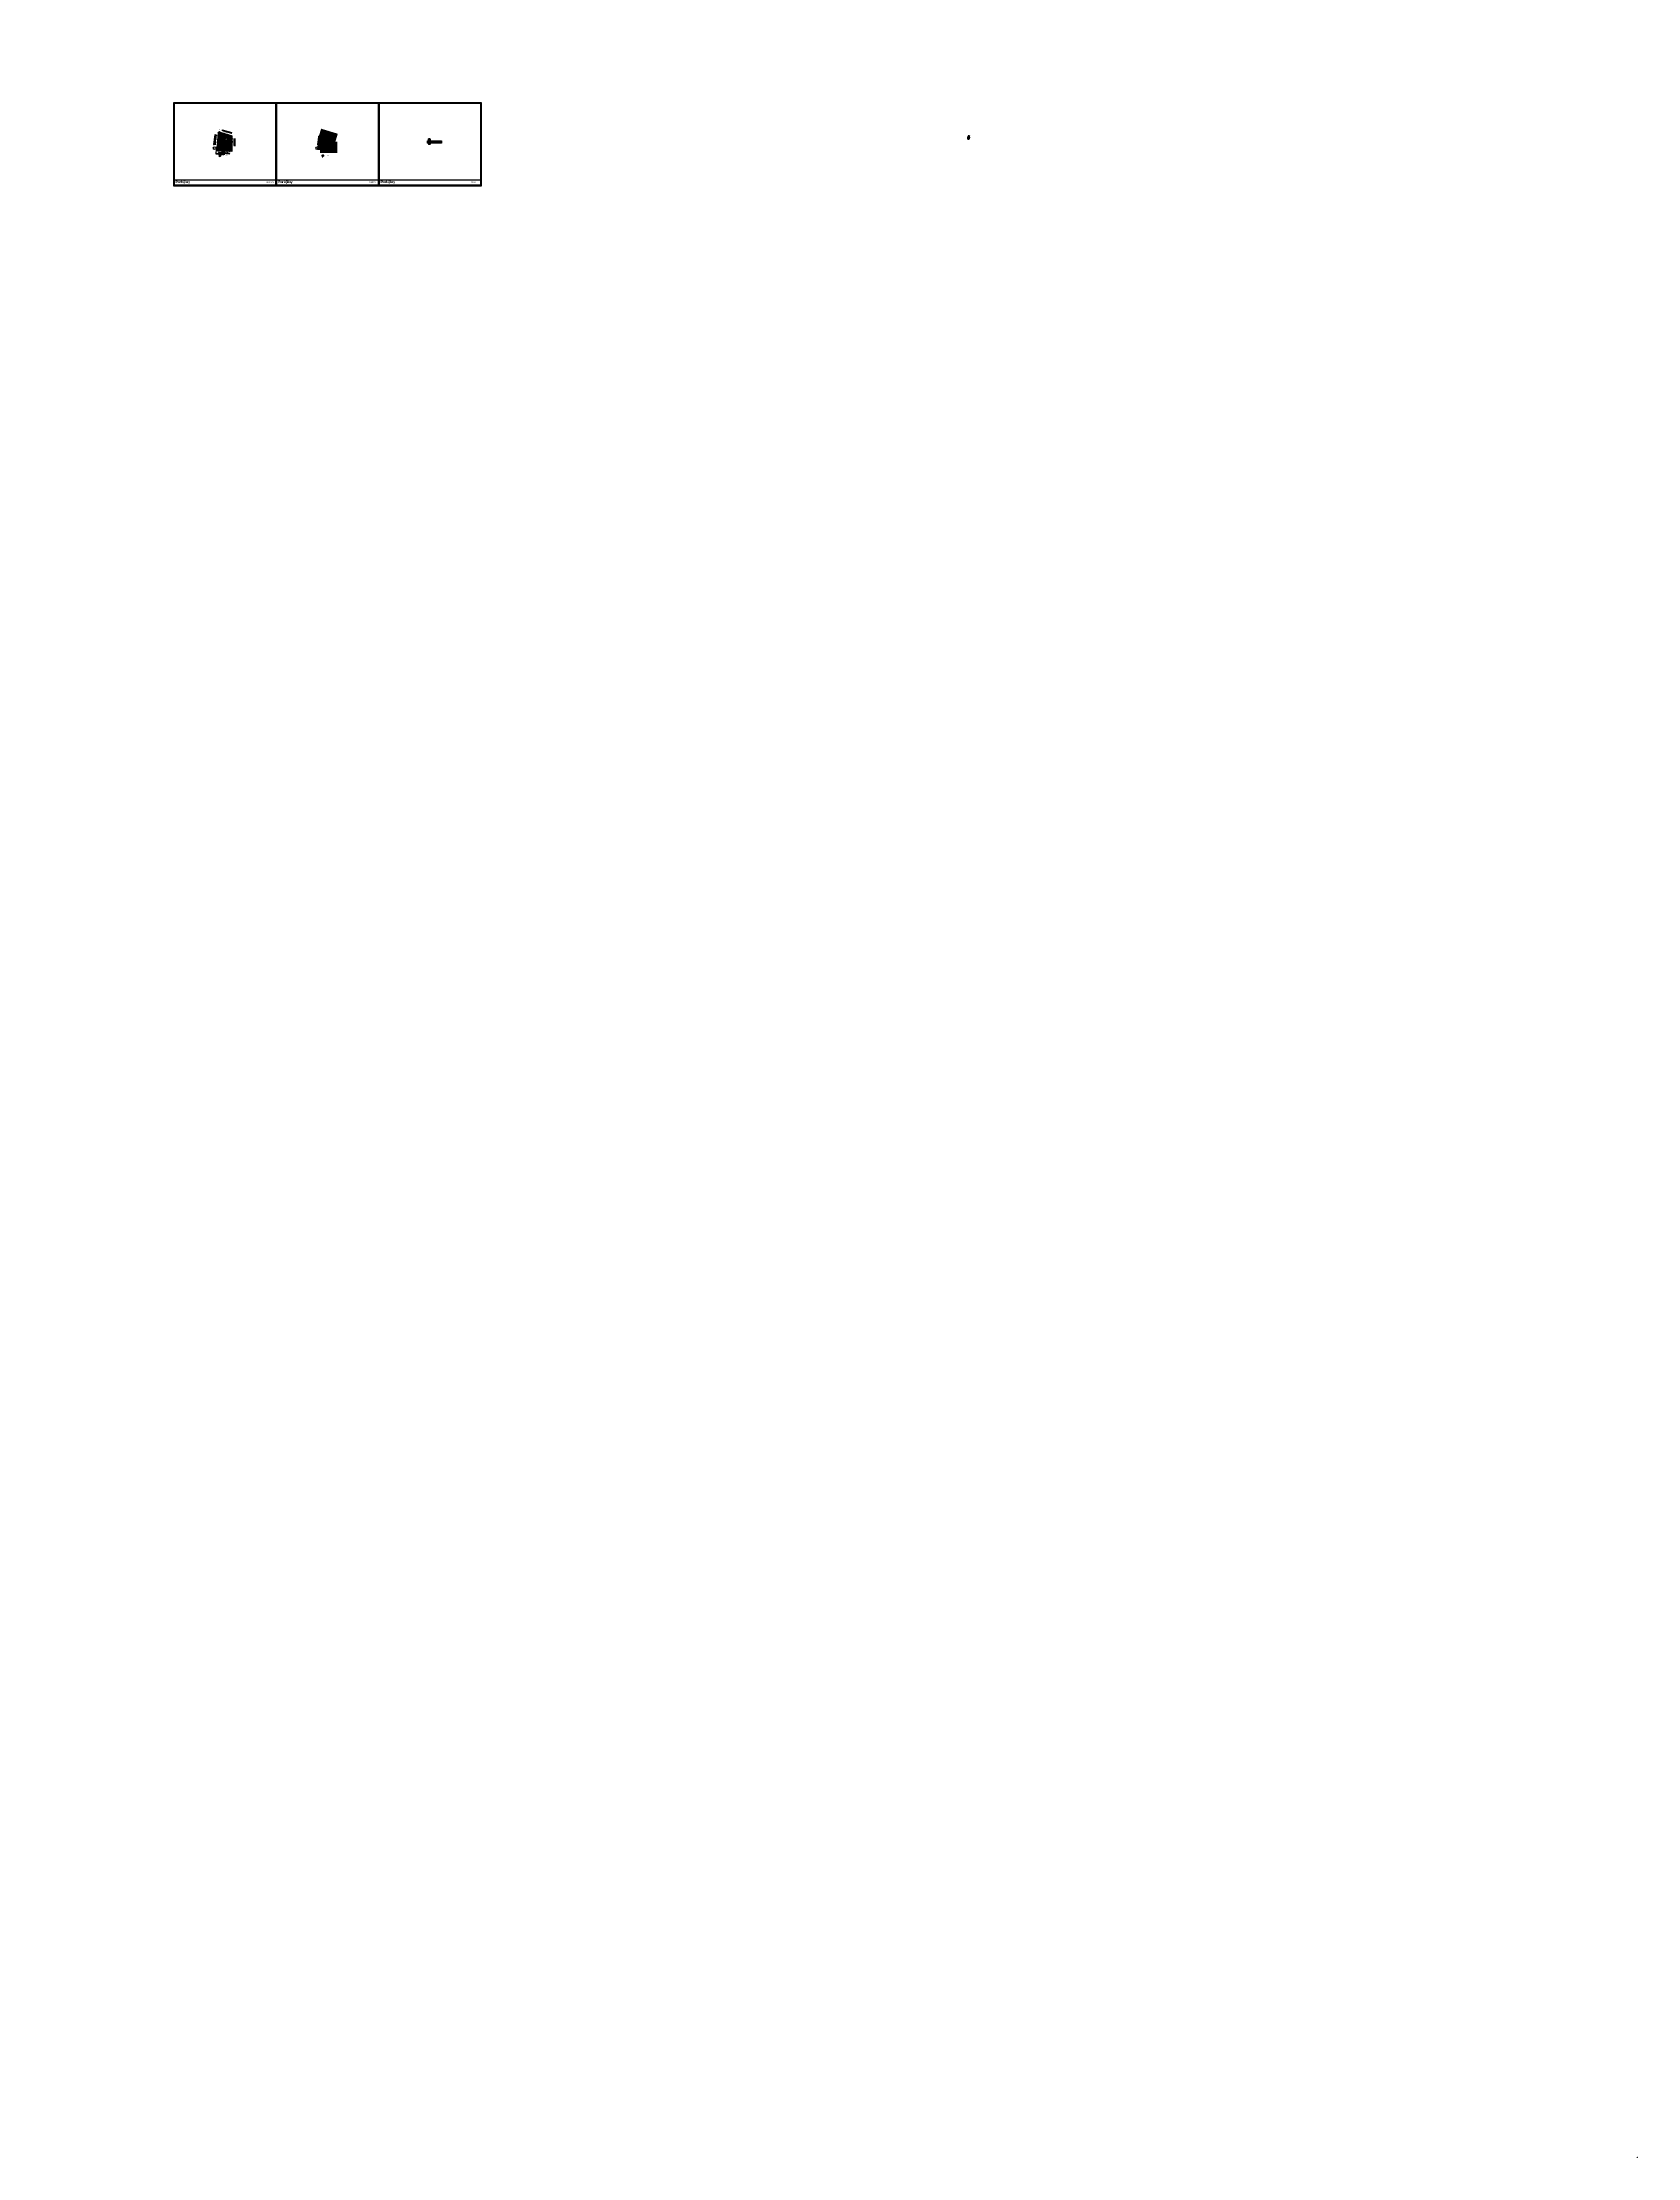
# Model space of a CAD drawing. Header units: metres. Extents: x 22161 to 254982, y -319656 to -11038.
import ezdxf
from ezdxf.enums import TextEntityAlignment as Align

# ---------------------------------------------------------------- set-up
doc = ezdxf.new("R2010")
doc.units = ezdxf.units.M
for name, pattern in [('ACAD_ISO02W100', [15, 12, -3]), ('ACAD_ISO03W100', [30, 12, -18]), ('CENTERX2', [20.32, 12.7, -2.54, 2.54, -2.54]), ('CROSSINGSELECTION', [0.375, 0.25, -0.125]), ('DASHED2', [9.525, 6.35, -3.175]), ('DOT', [6.35, 0, -6.35]), ('HIDDEN', [0.375, 0.25, -0.125]), ('HIDDEN2', [0.1875, 0.125, -0.0625]), ('Overhead', [3.96875, 2.38125, -1.5875])]:
    doc.linetypes.add(name, pattern=pattern)
for name, color, linetype in [('a-win', 1, 'Continuous'), ('A_AC', 225, 'DASHED2'), ('A_Dashed', 225, 'ACAD_ISO03W100'), ('A_Doors', 123, 'Continuous'), ('A_Furniture', 205, 'Continuous'), ('A_Hatch_Light Grey', 252, 'Continuous'), ('A_Hidden_Above', 225, 'DASHED2'), ('A_Hidden_Under', 225, 'DASHED2'), ('A_Mabat-1', 9, 'Continuous'), ('A_Mabat-2', 225, 'Continuous'), ('A_Mabat-3', 171, 'Continuous'), ('A_Parking', 225, 'Continuous'), ('A_Safety', 240, 'Continuous'), ('A_Sanitary', 145, 'Continuous'), ('A_Sanitary Pipes', 145, 'Continuous'), ('A_Walls block', 6, 'Continuous'), ('A_Walls conc', 7, 'Continuous'), ('A_Windows', 51, 'Continuous'), ('AR-open', 132, 'Continuous'), ('ASHPA', 6, 'Continuous'), ('Dashed Under', 225, 'HIDDEN'), ('Dashed up', 151, 'HIDDEN'), ('Elec', 200, 'Continuous'), ('G4', 8, 'Continuous'), ('H_DIM_1-100', 151, 'Continuous'), ('H_Dim_100', 151, 'Continuous'), ('H_Harisa Hatch', 50, 'Continuous'), ('H_Hatch_Beton', 5, 'Continuous'), ('H_Hatch_Block', 1, 'Continuous'), ('H_Level_100', 4, 'Continuous'), ('H_Red Markings', 1, 'Continuous'), ('H_Txt_100', 151, 'Continuous'), ('Hatch_Grey_1', 9, 'Continuous'), ('hnya', 8, 'Continuous'), ('j', 4, 'Continuous'), ('PDF2_Solid Fills', 7, 'Continuous'), ('PDF3_Solid Fills', 7, 'Continuous'), ('PDF4_Solid Fills', 7, 'Continuous'), ('PDF6_Solid Fills', 7, 'Continuous'), ('PMX25-CAR', 254, 'Continuous'), ('PMX25-HELPER', 8, 'CENTERX2'), ('PMX25-LOGO', 7, 'Continuous'), ('SimunEZ', 4, 'Continuous'), ('SimunEZ-Txt', 7, 'Continuous'), ('SOLK', 20, 'Continuous'), ('Strip TXT', 151, 'Continuous'), ('txt mecher', 2, 'Continuous'), ('View_2', 252, 'Continuous'), ('X_ref_1_Trees', 8, 'Continuous'), ('X_ref_Pit', 8, 'Continuous')]:
    doc.layers.add(name, color=color, linetype=linetype)
for name, color, linetype, true_color in [('A_Hatch_Grass', 7, 'Continuous', 0x569108), ('MB-TREE C-86', 7, 'Continuous', 0x1d7500), ('PDF5_Solid Fills', 7, 'Continuous', 0x231f20), ('PMX25-LIFTS', 7, 'Continuous', 0xf64b32), ('PMX25-MODEL', 7, 'Continuous', 0xf64b32), ('PMX25-MODIFIER', 7, 'Continuous', 0xffcc5a), ('PMX25-RAIL', 7, 'Continuous', 0xffcc5a), ('PMX25-SDP', 7, 'Continuous', 0x00b7c8)]:
    doc.layers.add(name, color=color, linetype=linetype, true_color=true_color)
for name, color, linetype, lineweight in [('G-ANNO-DIMS', 111, 'Continuous', 9), ('LAYER1', 7, 'Continuous', 5), ('Parkolay-M-AREA', 1, 'Continuous', 18)]:
    doc.layers.add(name, color=color, linetype=linetype, lineweight=lineweight)
doc.layers.add('M_Area', color=6, linetype='DASHED2', plot=False)
doc.layers.add('MB-TREE C-98', color=7, linetype='Continuous', lineweight=0, true_color=0x004700)
doc.layers.add('Trees', color=69, linetype='Continuous', transparency=0.7)
doc.styles.add('a-siv', font='SIVAN_M.SHX', dxfattribs={"width": 0.8})
doc.styles.add('ArialAnnotative', font='arial.ttf', dxfattribs={"height": 1.4})
doc.styles.add('Calibri', font='calibri.ttf', dxfattribs={"width": 0.8, "height": 0.8})
doc.styles.add('ITALIC', font='italic.shx')
doc.styles.add('MIRYM', font='MIRYM.SHX')
doc.styles.add('P-T2-1$0$HEB', font='heb')
doc.styles.add('SIMPHEB', font='simpheb.shx')
doc.styles.add('txt', font='txt.shx', dxfattribs={"width": 0.65})
doc.styles.add('V5_Heb_Normal', font='sivan_m.shx', dxfattribs={"height": 20})
doc.dimstyles.new('1-100', dxfattribs={"dimscale": 0.5, "dimtxt": 35, "dimasz": 9, "dimexe": 1.25, "dimexo": 0.625, "dimgap": 6, "dimtad": 1, "dimdec": 0, "dimzin": 12, "dimdsep": 46, "dimtxsty": 'txt', "dimblk": 'ARCHTICK', "dimcen": 2.5, "dimse1": 1, "dimse2": 1, "dimclrd": 256, "dimclre": 256, "dimclrt": 256, "dimadec": 0, "dimazin": 3, "dimtfac": 1, "dimtdec": 0, "dimtmove": 2, "dimatfit": 0, "dimldrblk": 'OPEN30', "dimfxl": 1, "dimtolj": 1, "dimarcsym": 0})
doc.dimstyles.new('Copy of parkolay', dxfattribs={"dimtxt": 20, "dimasz": 12, "dimexe": 1.25, "dimexo": 10, "dimgap": 10, "dimtad": 1, "dimdec": 0, "dimlfac": 10, "dimtxsty": 'Standard', "dimblk": 'ARCHTICK', "dimcen": 12, "dimclrd": 252, "dimclre": 252, "dimclrt": 42, "dimadec": 0, "dimazin": 0, "dimtfac": 1, "dimtdec": 0, "dimtmove": 0, "dimatfit": 3, "dimfxl": 1, "dimarcsym": 1})
doc.dimstyles.new('D-dim-100', dxfattribs={"dimtxt": 18, "dimasz": 10, "dimexe": 10, "dimexo": 10, "dimgap": 5, "dimtad": 1, "dimdec": 0, "dimzin": 9, "dimdsep": 46, "dimtxsty": 'txt', "dimblk": 'OBLIQUE', "dimcen": 2.5, "dimdle": 10, "dimadec": 0, "dimazin": 0, "dimtfac": 1, "dimtdec": 0, "dimtmove": 2, "dimatfit": 3, "dimfxl": 5, "dimfxlon": 1, "dimarcsym": 0})
doc.dimstyles.new('D_dim_100', dxfattribs={"dimtxt": 18, "dimasz": 10, "dimexe": 10, "dimexo": 10, "dimgap": 5, "dimtad": 1, "dimdec": 0, "dimzin": 9, "dimdsep": 46, "dimtxsty": 'txt', "dimblk": 'OBLIQUE', "dimcen": 2.5, "dimdle": 10, "dimadec": 0, "dimazin": 0, "dimtfac": 1, "dimtdec": 0, "dimtmove": 2, "dimatfit": 3, "dimfxl": 5, "dimfxlon": 1, "dimarcsym": 0})
doc.dimstyles.new('dim-a-100', dxfattribs={"dimtxt": 40, "dimasz": 1, "dimexe": 10, "dimexo": 0, "dimgap": 6, "dimtad": 0, "dimdec": 0, "dimrnd": 5, "dimzin": 0, "dimdsep": 46, "dimtxsty": 'ITALIC', "dimblk1": 'R', "dimblk2": 'R', "dimsah": 1, "dimcen": 0.01, "dimse1": 1, "dimse2": 1, "dimclrd": 1, "dimclrt": 3, "dimadec": 0, "dimazin": 0, "dimtfac": 1, "dimtdec": 0, "dimtix": 1, "dimtmove": 2, "dimatfit": 3, "dimldrblk": 'R', "dimfxl": 1, "dimtolj": 1, "dimtzin": 0, "dimarcsym": 0})
doc.dimstyles.new('ETN-Dim-1-100', dxfattribs={"dimtxt": 18, "dimasz": 10, "dimexe": 1, "dimexo": 1, "dimgap": 5, "dimtad": 1, "dimdec": 0, "dimzin": 9, "dimdsep": 46, "dimtxsty": 'txt', "dimblk": 'OBLIQUE', "dimcen": 2.5, "dimdle": 10, "dimadec": 0, "dimazin": 0, "dimtfac": 1, "dimtdec": 0, "dimtmove": 2, "dimatfit": 3, "dimfxl": 20, "dimfxlon": 1, "dimarcsym": 0})
pattern_1 = [(45, (49832.2997, -26909.4374), (-2.245064, 2.245064), [])]
pattern_2 = [(90, (49832.3, -26909.437), (-8.980256, 8.980256), [2.38125, -15.57926]), (45, (49832.3, -26909.437), (-8.980256, 8.980256), [2.38125, -10.31875]), (135, (49832.3, -26909.437), (-8.980256, -8.980256), [2.38125, -10.31875])]

# ---------------------------------------------------------------- blocks, each defined once
blk = doc.blocks.new('R')
blk.add_line((0, 6), (0, -6))
blk.add_circle((0, 0), 2)
blk = doc.blocks.new('*D9490')
at = {"layer": 'Defpoints', "color": 0}
for p in [(22161, -11038), (254890, -319637), (254982, -319594)]:
    blk.add_point(p, dxfattribs=at)
at = {"layer": 'j', "color": 1, "lineweight": -2}
for p, q in [((254889, -319638), (254888, -319639)), ((254969, -319577), (254890, -319637)), ((254970, -319577), (254971, -319576))]:
    blk.add_line(p, q, dxfattribs=at)
for p, rotation in [((254890, -319637), 37.02164879050087), ((254969, -319577), 217.0216487905008)]:
    blk.add_blockref('R', p, dxfattribs=dict(at, rotation=rotation))
at = {"layer": 'j', "color": 3, "insert": (254929, -319607), "char_height": 40, "attachment_point": 5, "rotation": 217.02165, "style": 'ITALIC'}
blk.add_mtext('\\A1;100', dxfattribs=at)
blk = doc.blocks.new('RAIL-ANCHOR--TOP-COMP-PMX25')
at = {"layer": 'PMX25-RAIL'}
for p, q in [((-3, 12), (-3, 10)), ((-3, 2), (-3, 0)), ((-1, 13), (1, 13)), ((-1, 12), (-1, 13)), ((-1, 12), (-1, 12)), ((1, 12), (-1, 12)), ((-1, 0), (-1, 1)), ((-1, 1), (1, 1)), ((-1, -1), (-1, 0)), ((1, 12), (1, 13)), ((1, 12), (1, 12)), ((1, 0), (1, 1)), ((1, 0), (1, -1)), ((3, 10), (3, 12)), ((3, 0), (3, 2)), ((1, -1), (-1, -1))]:
    blk.add_line(p, q, dxfattribs=at)
for centre, radius in [((0, 12), 1.2), ((0, 12), 0.6), ((0, 0), 1.2), ((0, 0), 0.6)]:
    blk.add_circle(centre, radius, dxfattribs=at)
for centre, start, end in [((0, 12), 0, 180), ((0, 0), 180, 0)]:
    blk.add_arc(centre, 3, start, end, dxfattribs=at)
blk = doc.blocks.new('RAIL-JUNC--TOP-COMP-PMX25')
at = {"layer": 'PMX25-HELPER'}
blk.add_circle((0, 0), 7.5, dxfattribs=at)
at = {"layer": 'PMX25-RAIL'}
for p, q in [((-20, 4), (-20, 4)), ((-20, 4), (-17, 4)), ((-20, 4), (-20, -4)), ((-17, 3), (-20, 3)), ((-17, 3), (-20, 3)), ((-17, 4), (-8, 7)), ((-8, 7), (-17, 4)), ((-7, 6), (-17, 3)), ((-17, 4), (-17, 4)), ((-17, 4), (-17, 4)), ((-17, 3), (-17, 3)), ((-17, 3), (-17, 3)), ((-17, 3), (-17, 3)), ((-7, 8), (-4, 17)), ((-4, 17), (-7, 8)), ((-3, 17), (-6, 7)), ((-4, 17), (-4, 20)), ((-4, 20), (-4, 20)), ((-4, 20), (4, 20)), ((-4, 17), (-4, 17)), ((-4, 17), (-4, 17)), ((-3, 20), (-3, 17)), ((-3, 20), (-3, 17)), ((-3, 17), (-3, 17)), ((3, 20), (3, 17)), ((3, 20), (3, 17)), ((3, 17), (6, 7)), ((3, 17), (3, 17)), ((4, 20), (4, 20)), ((4, 20), (4, 17)), ((4, 17), (4, 17)), ((4, 17), (4, 17)), ((7, 8), (4, 17)), ((4, 17), (7, 8)), ((7, 6), (17, 3)), ((17, 4), (8, 7)), ((8, 7), (17, 4)), ((17, 4), (20, 4)), ((17, 4), (17, 4)), ((17, 4), (17, 4)), ((17, 3), (17, 3)), ((17, 3), (17, 3)), ((17, 3), (20, 3)), ((17, 3), (17, 3)), ((17, 3), (20, 3)), ((20, 4), (20, 4)), ((20, 4), (20, -4)), ((-17, -3), (-20, -3)), ((-17, -3), (-20, -3)), ((-17, -4), (-20, -4)), ((-20, -4), (-20, -4)), ((-17, -3), (-17, -3)), ((-7, -6), (-17, -3)), ((-17, -3), (-17, -3)), ((-17, -3), (-17, -3)), ((-17, -4), (-8, -7)), ((-17, -4), (-17, -4)), ((-8, -7), (-17, -4)), ((-17, -4), (-17, -4)), ((-7, -8), (-4, -17)), ((-4, -17), (-7, -8)), ((-3, -17), (-6, -7)), ((-4, -17), (-4, -17)), ((-4, -20), (-4, -17)), ((-4, -17), (-4, -17)), ((-4, -20), (-4, -20)), ((-4, -20), (4, -20)), ((-3, -17), (-3, -17)), ((-3, -20), (-3, -17)), ((-3, -20), (-3, -17)), ((3, -17), (6, -7)), ((3, -17), (3, -17)), ((3, -20), (3, -17)), ((3, -20), (3, -17)), ((7, -8), (4, -17)), ((4, -17), (7, -8)), ((4, -17), (4, -20)), ((4, -17), (4, -17)), ((4, -17), (4, -17)), ((4, -20), (4, -20)), ((7, -6), (17, -3)), ((17, -4), (8, -7)), ((8, -7), (17, -4)), ((17, -3), (17, -3)), ((17, -3), (17, -3)), ((17, -3), (20, -3)), ((17, -3), (17, -3)), ((17, -3), (20, -3)), ((20, -4), (17, -4)), ((17, -4), (17, -4)), ((17, -4), (17, -4)), ((20, -4), (20, -4))]:
    blk.add_line(p, q, dxfattribs=at)
for centre, radius, start, end in [((-17, 5), 0.608, 269.99297, 289.70918), ((-17, 5), 1.22, 269.99297, 289.70918), ((-8, 8), 0.6, 290.29744, 339.70255), ((-8, 8), 1.19, 290.29744, 339.70255), ((-8, 8), 1.87, 290.29744, 339.71314), ((-5, 17), 0.608, 340.29082, 0.00703), ((-5, 17), 1.22, 340.29082, 0.00703), ((-4, 17), 1.22, 340.29082, 0.00703), ((5, 17), 1.22, 179.99297, 199.70918), ((4, 17), 1.22, 179.99297, 199.70918), ((5, 17), 0.608, 179.99297, 199.70918), ((8, 8), 1.87, 200.28686, 249.70256), ((8, 8), 0.6, 200.29745, 249.70256), ((8, 8), 1.19, 200.29745, 249.70256), ((17, 5), 0.608, 250.29082, 270.00703), ((17, 5), 1.22, 250.29082, 270.00703), ((-17, -5), 1.22, 70.29082, 90.00703), ((-17, -5), 0.608, 70.29082, 90.00703), ((-8, -8), 0.6, 20.29745, 69.70256), ((-8, -8), 1.19, 20.29745, 69.70256), ((-8, -8), 1.87, 20.28686, 69.70256), ((-5, -17), 1.22, 359.99297, 19.70918), ((-5, -17), 0.608, 359.99297, 19.70918), ((-4, -17), 1.22, 359.99297, 19.70918), ((5, -17), 1.22, 160.29082, 180.00703), ((4, -17), 1.22, 160.29082, 180.00703), ((5, -17), 0.608, 160.29082, 180.00703), ((8, -8), 1.87, 110.29744, 159.71314), ((8, -8), 0.6, 110.29744, 159.70255), ((8, -8), 1.19, 110.29744, 159.70255), ((17, -5), 1.22, 89.99297, 109.70918), ((17, -5), 0.608, 89.99297, 109.70918)]:
    blk.add_arc(centre, radius, start, end, dxfattribs=at)
at = {"layer": 'PMX25-RAIL', "extrusion": (0, 0, -1)}
for centre, major_axis in [((-17, 4), (1.18, 0.2)), ((17, -4), (-1.18, -0.2))]:
    blk.add_ellipse(centre, major_axis=major_axis, ratio=0.9857258, start_param=1.3838908, end_param=1.7329567, dxfattribs=at)
at = {"layer": 'PMX25-RAIL'}
for centre, major_axis in [((17, 4), (-1.18, 0.2)), ((-17, -4), (1.18, -0.2))]:
    blk.add_ellipse(centre, major_axis=major_axis, ratio=0.9857258, start_param=1.3838908, end_param=1.7329567, dxfattribs=at)
blk = doc.blocks.new('RAIL---TOP-COM-PMX25')
at = {"layer": 'PMX25-RAIL'}
for p, q in [((-170, 71), (-170, 79)), ((-154, 96), (-146, 96)), ((-154, 55), (-154, -55)), ((-154, 55), (-154, 55)), ((-154, 55), (-154, 55)), ((-153, 55), (-153, -55)), ((-147, 55), (-147, -55)), ((-146, 55), (-146, -55)), ((-146, 55), (-146, 55)), ((-146, 55), (-146, 55)), ((-130, 79), (-130, 79)), ((-130, 79), (130, 79)), ((-130, 78), (130, 78)), ((-130, 78), (130, 78)), ((-130, 72), (130, 72)), ((-130, 72), (130, 72)), ((-130, 71), (-130, 71)), ((-130, 71), (130, 71)), ((130, 79), (130, 79)), ((130, 71), (130, 71)), ((154, 96), (146, 96)), ((146, 55), (146, -55)), ((146, 55), (146, 55)), ((146, 55), (146, 55)), ((147, 55), (147, -55)), ((147, 55), (147, -55)), ((153, 55), (153, -55)), ((153, 55), (153, -55)), ((154, 55), (154, -55)), ((154, 55), (154, 55)), ((154, 55), (154, 55)), ((170, 71), (170, 79)), ((-170, -71), (-170, -79)), ((-154, -55), (-154, -55)), ((-154, -96), (-146, -96)), ((-146, -55), (-146, -55)), ((-130, -71), (-130, -71)), ((-130, -71), (130, -71)), ((-130, -72), (130, -72)), ((-130, -72), (130, -72)), ((-130, -78), (130, -78)), ((-130, -78), (130, -78)), ((-130, -79), (-130, -79)), ((-130, -79), (130, -79)), ((130, -71), (130, -71)), ((130, -79), (130, -79)), ((146, -55), (146, -55)), ((154, -96), (146, -96)), ((154, -55), (154, -55)), ((170, -71), (170, -79))]:
    blk.add_line(p, q, dxfattribs=at)
for p, rotation in [((-236, 81), 180), ((-203, 81), 180), ((-170, 81), 180), ((-144, 95), 90), ((-144, 55), 90), ((-144, 19), 90), ((-132, 81), 180), ((-94, 81), 180), ((-56, 81), 180), ((-19, 81), 180), ((19, 81), 179.9999999999993), ((56, 81), 179.9999999999993), ((94, 81), 179.9999999999993), ((132, 81), 179.9999999999993), ((144, 95), 270.0000000000003), ((144, 55), 270.0000000000003), ((144, 19), 270.0000000000003), ((170, 81), 180.0000000000003), ((203, 81), 180.0000000000003), ((236, 81), 180.0000000000003), ((-144, -19), 90), ((-144, -55), 90), ((-144, -95), 90), ((144, -19), 270.0000000000003), ((144, -55), 270.0000000000003), ((144, -95), 270.0000000000003)]:
    blk.add_blockref('RAIL-ANCHOR--TOP-COMP-PMX25', p, dxfattribs=dict(at, rotation=rotation))
for name, p in [('RAIL-JUNC--TOP-COMP-PMX25', (-150, 75)), ('RAIL-JUNC--TOP-COMP-PMX25', (150, 75)), ('RAIL-ANCHOR--TOP-COMP-PMX25', (-236, -81)), ('RAIL-ANCHOR--TOP-COMP-PMX25', (-203, -81)), ('RAIL-ANCHOR--TOP-COMP-PMX25', (-170, -81)), ('RAIL-JUNC--TOP-COMP-PMX25', (-150, -75)), ('RAIL-ANCHOR--TOP-COMP-PMX25', (-132, -81)), ('RAIL-ANCHOR--TOP-COMP-PMX25', (-94, -81)), ('RAIL-ANCHOR--TOP-COMP-PMX25', (-56, -81)), ('RAIL-ANCHOR--TOP-COMP-PMX25', (-19, -81)), ('RAIL-ANCHOR--TOP-COMP-PMX25', (19, -81)), ('RAIL-ANCHOR--TOP-COMP-PMX25', (56, -81)), ('RAIL-ANCHOR--TOP-COMP-PMX25', (94, -81)), ('RAIL-ANCHOR--TOP-COMP-PMX25', (132, -81)), ('RAIL-JUNC--TOP-COMP-PMX25', (150, -75)), ('RAIL-ANCHOR--TOP-COMP-PMX25', (170, -81)), ('RAIL-ANCHOR--TOP-COMP-PMX25', (203, -81)), ('RAIL-ANCHOR--TOP-COMP-PMX25', (236, -81))]:
    blk.add_blockref(name, p, dxfattribs=at)
blk = doc.blocks.new('LOGO-O---DECOR-PMX25')
at = {"layer": 'PMX25-SDP'}
blk.add_lwpolyline([(-6, 3, 0.8496516), (-6, 3), (-9, 0, 0.4143792), (-9, 0), (-6, -3, 0.8615086), (-6, -3, -0.2339917)], format="xyb", close=True, dxfattribs=at)
for radius in [5, 2.42]:
    blk.add_circle((0, 0), radius, dxfattribs=at)
blk = doc.blocks.new('*U13194')
at = {"layer": 'PMX25-HELPER'}
blk.add_lwpolyline([(-250, -93), (-245, -105), (245, -105), (250, -93), (250, 93), (245, 105), (-245, 105), (-250, 93)], close=True, dxfattribs=at)
for p in [(-252, 0), (0, 108), (0, 0), (252, 0), (0, -108)]:
    blk.add_point(p, dxfattribs=at)
at = {"layer": 'PMX25-RAIL'}
for p, q in [((-252, 79), (-170, 79)), ((-252, 78), (-170, 78)), ((-252, 78), (-170, 78)), ((-252, 72), (-170, 72)), ((-252, 72), (-170, 72)), ((-252, 71), (-170, 71)), ((-154, 108), (-154, 96)), ((-153, 108), (-153, 96)), ((-153, 108), (-153, 96)), ((-147, 108), (-147, 96)), ((-147, 108), (-147, 96)), ((-146, 108), (-146, 96)), ((146, 108), (146, 96)), ((147, 108), (147, 96)), ((147, 108), (147, 96)), ((153, 108), (153, 96)), ((153, 108), (153, 96)), ((154, 108), (154, 96)), ((252, 79), (171, 79)), ((252, 78), (171, 78)), ((252, 78), (171, 78)), ((252, 72), (171, 72)), ((252, 72), (171, 72)), ((252, 71), (171, 71)), ((-252, -71), (-170, -71)), ((-252, -72), (-170, -72)), ((-252, -72), (-170, -72)), ((-252, -78), (-170, -78)), ((-252, -78), (-170, -78)), ((-252, -79), (-170, -79)), ((-154, -108), (-154, -96)), ((-153, -108), (-153, -96)), ((-153, -108), (-153, -96)), ((-147, -108), (-147, -96)), ((-147, -108), (-147, -96)), ((-146, -108), (-146, -96)), ((146, -108), (146, -96)), ((147, -108), (147, -96)), ((147, -108), (147, -96)), ((153, -108), (153, -96)), ((153, -108), (153, -96)), ((154, -108), (154, -96)), ((252, -71), (171, -71)), ((252, -72), (171, -72)), ((252, -72), (171, -72)), ((252, -78), (171, -78)), ((252, -78), (171, -78)), ((252, -79), (171, -79))]:
    blk.add_line(p, q, dxfattribs=at)
for name, p in [('RAIL---TOP-COM-PMX25', (0, 0)), ('LOGO-O---DECOR-PMX25', (-130, 0)), ('LOGO-O---DECOR-PMX25', (-130, 0))]:
    blk.add_blockref(name, p)
blk = doc.blocks.new('yeni logo')
h = blk.add_hatch(color=250)
h.paths.add_polyline_path([(0, 75), (0, 0), (14, 0), (14, 21), (26, 21), (31, 22), (34, 23), (37, 23), (41, 26), (45, 29), (48, 33), (51, 38), (52, 43), (53, 48), (52, 54), (51, 59), (48, 63), (45, 67), (41, 70), (37, 73), (34, 74), (31, 75), (26, 75)])
h.paths.add_polyline_path([(14, 35), (25, 35), (28, 35), (30, 36), (33, 37), (35, 39), (36, 41), (37, 43), (38, 46), (38, 48), (38, 51), (37, 53), (36, 56), (35, 58), (33, 59), (30, 61), (28, 62), (25, 62), (14, 62)], flags=16)
h = blk.add_hatch(color=250)
h.paths.add_polyline_path([(110, 0), (110, 51), (96, 51), (96, 46), (93, 49), (89, 51), (85, 52), (81, 52), (76, 52), (72, 51), (68, 49), (64, 46), (60, 42), (58, 38), (57, 35), (56, 32), (56, 29), (56, 26), (56, 22), (56, 19), (57, 17), (58, 14), (61, 9), (64, 6), (68, 3), (72, 1), (76, -1), (80, -1), (80, -1), (85, -1), (89, 1), (93, 3), (96, 6), (96, 6), (96, 0)])
h.paths.add_polyline_path([(86, 12), (88, 13), (91, 14), (93, 16), (94, 18), (95, 20), (96, 23), (96, 26), (96, 29), (95, 31), (94, 34), (93, 36), (91, 37), (88, 39), (86, 39), (83, 40), (80, 39), (78, 39), (75, 37), (73, 36), (72, 34), (70, 31), (70, 29), (69, 26), (70, 23), (70, 20), (72, 18), (73, 16), (75, 14), (78, 13), (80, 12), (83, 12)], flags=16)
for points in [[(152, 38), (152, 51), (146, 51), (143, 51), (141, 51), (139, 50), (137, 49), (136, 48), (134, 47), (133, 45), (132, 43), (132, 51), (118, 51), (118, 0), (132, 0), (132, 28), (132, 30), (133, 32), (134, 33), (135, 35), (136, 36), (138, 37), (140, 38), (142, 38)], [(280, 0), (280, 75), (266, 75), (266, 0)], [(346, 51), (367, 2), (356, -24), (370, -24), (400, 51), (385, 51), (374, 20), (361, 51)]]:
    blk.add_hatch(color=250).paths.add_polyline_path(points)
h = blk.add_hatch(color=250)
h.paths.add_polyline_path([(172, 26), (172, 75), (157, 75), (157, 0), (172, 0), (172, 26), (172, 26)])
h.paths.add_polyline_path([(193, 51), (172, 26), (172, 26), (193, 0), (209, 0), (188, 26), (209, 51)])
h = blk.add_hatch(color=250)
h.paths.add_polyline_path([(260, 26), (260, 31), (258, 36), (256, 41), (252, 45), (248, 48), (244, 50), (239, 52), (233, 52), (228, 52), (223, 50), (218, 48), (214, 45), (211, 41), (209, 36), (207, 31), (207, 26), (207, 20), (209, 15), (211, 11), (214, 7), (218, 4), (223, 1), (228, 0), (233, -1), (239, 0), (244, 1), (248, 4), (252, 7), (256, 11), (258, 15), (260, 20)])
h.paths.add_polyline_path([(238, 38), (241, 36), (243, 35), (244, 33), (245, 31), (246, 28), (246, 26), (246, 23), (245, 21), (244, 18), (243, 17), (241, 15), (238, 14), (236, 13), (233, 13), (231, 13), (228, 14), (226, 15), (224, 17), (223, 18), (221, 21), (221, 23), (220, 26), (221, 28), (221, 31), (223, 33), (224, 35), (226, 36), (228, 38), (231, 38), (233, 39), (236, 38)], flags=16)
h = blk.add_hatch(color=250)
h.paths.add_polyline_path([(299, 49), (295, 46), (292, 42), (289, 38), (288, 35), (287, 32), (287, 29), (287, 26), (287, 22), (287, 19), (288, 17), (289, 14), (292, 9), (295, 6), (299, 3), (303, 1), (307, -1), (312, -1), (312, -1), (316, -1), (321, 1), (324, 3), (327, 6), (327, 6), (327, 0), (341, 0), (341, 51), (327, 51), (327, 46), (324, 49), (321, 51), (316, 52), (312, 52), (307, 52), (303, 51)])
h.paths.add_polyline_path([(325, 18), (326, 20), (327, 23), (327, 26), (327, 29), (326, 31), (325, 34), (324, 36), (322, 37), (320, 39), (317, 39), (314, 40), (312, 39), (309, 39), (307, 37), (305, 36), (303, 34), (302, 31), (301, 29), (301, 26), (301, 23), (302, 20), (303, 18), (305, 16), (307, 14), (309, 13), (312, 12), (314, 12), (317, 12), (320, 13), (322, 14), (324, 16)], flags=16)
at = {"layer": 'Parkolay-M-AREA'}
h = blk.add_hatch(color=132, dxfattribs=at)
h.paths.add_polyline_path([(251, 60), (235, 76), (233, 77), (232, 76), (216, 60), (215, 59), (216, 58), (216, 57), (217, 57), (218, 57), (221, 59), (225, 60), (229, 61), (233, 61), (237, 61), (241, 60), (245, 59), (249, 57), (250, 57), (250, 57), (251, 58), (251, 59)])
h.paths.add_polyline_path([(235, -25), (251, -8), (251, -7), (251, -6), (250, -6), (250, -6), (249, -6), (245, -7), (241, -8), (237, -9), (233, -9), (229, -9), (225, -8), (221, -7), (218, -6), (217, -6), (216, -6), (216, -6), (215, -7), (216, -8), (232, -25), (233, -25)])
blk = doc.blocks.new('A$7EA25D11153B4')
at = {"xscale": 4.377349502471341, "yscale": 4.377349502471341, "zscale": 4.377349502471341}
blk.add_blockref('yeni logo', (153, 265, 0), dxfattribs=at)
blk = doc.blocks.new('*U14249')
at = {"layer": 'PMX25-HELPER'}
for p, q in [((-135, 150), (135, 150)), ((-135, 0), (140, 0)), ((-135, -100), (135, -100)), ((-135, -250), (135, -250))]:
    blk.add_line(p, q, dxfattribs=at)
blk.add_point((0, 0), dxfattribs=at)
at = {"layer": 'PMX25-LIFTS'}
for p, q in [((-110, -84), (-98, -84)), ((-98, -93), (-110, -93)), ((-108, -31), (-108, -60)), ((-108, -32), (-106, -32)), ((-106, -60), (-108, -60)), ((-108, -61), (-108, -60)), ((-108, -61), (-106, -61)), ((-108, -250), (-108, -249)), ((-108, -249), (-106, -249)), ((-106, -250), (-108, -250)), ((-106, -32), (-106, -31)), ((-106, -31), (-106, -32)), ((-106, -60), (-106, -32)), ((-106, -32), (-106, -60)), ((-106, -32), (-88, -32)), ((-106, -61), (-106, -60)), ((-106, -60), (-106, -61)), ((-106, -60), (-88, -60)), ((-106, -61), (-92, -61)), ((-106, -249), (-106, -250)), ((-106, -249), (-98, -249)), ((-106, -250), (-98, -250)), ((-105, -248), (-105, -249)), ((-105, -248), (-101, -248)), ((-104, -247), (-104, -247)), ((-101, -247), (-104, -247)), ((-104, -248), (-104, -247)), ((-104, -248), (-104, -248)), ((-104, -248), (-104, -248)), ((-104, -248), (-103, -248)), ((-103, -246), (-103, -247)), ((-103, -246), (-102, -246)), ((-103, -246), (-103, -246)), ((-103, -248), (-103, -247)), ((-103, -248), (-101, -248)), ((-102, -72), (-102, -73)), ((-102, -72), (-102, -73)), ((-102, -73), (-102, -84)), ((-102, -73), (-102, -73)), ((-102, -78), (-102, -73)), ((-102, -78), (-102, -79)), ((-102, -84), (-102, -79)), ((-102, -247), (-102, -246)), ((-102, -248), (-102, -247)), ((-101, -70), (-100, -70)), ((-101, -70), (-101, -71)), ((-101, -71), (-101, -70)), ((-101, -71), (-101, -71)), ((-101, -71), (-101, -73)), ((-101, -71), (-101, -84)), ((-101, -84), (-101, -71)), ((-101, -73), (-101, -73)), ((-101, -73), (-101, -78)), ((-101, -73), (-101, -73)), ((-101, -78), (-101, -78)), ((-101, -78), (-101, -79)), ((-101, -79), (-101, -79)), ((-101, -79), (-101, -84)), ((-101, -247), (-101, -247)), ((-101, -248), (-101, -247)), ((-101, -248), (-101, -248)), ((-101, -248), (-101, -248)), ((-101, -248), (-100, -248)), ((-100, -70), (-97, -70)), ((-100, -84), (-100, -70)), ((-100, -71), (-100, -70)), ((-100, -70), (-100, -84)), ((-100, -84), (-100, -71)), ((-100, -243), (-100, -242)), ((-100, -242), (-97, -242)), ((-97, -243), (-100, -243)), ((-100, -249), (-100, -248)), ((-99, -74), (-98, -74)), ((-99, -74), (-99, -74)), ((-99, -74), (-99, -74)), ((-99, -74), (-99, -74)), ((-99, -241), (-99, -242)), ((-99, -241), (-95, -241)), ((-99, -243), (-99, -243)), ((-99, -243), (-99, -245)), ((-95, -243), (-99, -243)), ((-98, -245), (-99, -245)), ((-98, -74), (-98, -75)), ((-98, -74), (-98, -74)), ((-98, -74), (-98, -74)), ((-98, -75), (-99, -74)), ((-98, -75), (-98, -74)), ((-98, -74), (-98, -74)), ((-99, -74), (-98, -75)), ((-99, -74), (-99, -74)), ((-98, -75), (-98, -75)), ((-98, -82), (-96, -82)), ((-98, -82), (-98, -84)), ((-96, -84), (-98, -84)), ((-98, -87), (-96, -87)), ((-98, -87), (-98, -90)), ((-96, -90), (-98, -90)), ((-98, -93), (-96, -93)), ((-98, -93), (-98, -95)), ((-96, -95), (-98, -95)), ((-97, -222), (-98, -223)), ((-98, -223), (-98, -228)), ((-86, -223), (-98, -223)), ((-98, -228), (-98, -228)), ((-98, -228), (-98, -239)), ((-98, -228), (-96, -228)), ((-98, -228), (-97, -228)), ((-98, -228), (-98, -228)), ((-98, -229), (-98, -230)), ((-98, -230), (-98, -234)), ((-98, -230), (-98, -230)), ((-98, -230), (-98, -230)), ((-98, -234), (-98, -234)), ((-98, -234), (-98, -234)), ((-98, -234), (-98, -234)), ((-98, -236), (-98, -239)), ((-98, -236), (-98, -236)), ((-98, -236), (-98, -236)), ((-98, -236), (-98, -236)), ((-99, -241), (-99, -239)), ((-99, -239), (-97, -239)), ((-98, -243), (-98, -245)), ((-98, -245), (-98, -249)), ((-96, -245), (-98, -245)), ((-98, -250), (-98, -249)), ((-98, -249), (-96, -249)), ((-96, -250), (-98, -250)), ((-97, -68), (-96, -68)), ((-97, -68), (-97, -70)), ((-96, -70), (-97, -70)), ((-97, -77), (-96, -77)), ((-97, -77), (-97, -80)), ((-96, -80), (-97, -80)), ((-97, -84), (-97, -87)), ((-97, -90), (-97, -93)), ((-87, -222), (-97, -222)), ((-97, -228), (-86, -228)), ((-97, -241), (-97, -239)), ((-97, -239), (-96, -239)), ((-97, -242), (-97, -243)), ((-97, -242), (-73, -242)), ((-97, -243), (-73, -243)), ((-96, -66), (-96, -68)), ((-96, -68), (-96, -81)), ((-96, -70), (-96, -71)), ((-96, -71), (-96, -77)), ((-96, -80), (-96, -81)), ((-96, -81), (-96, -81)), ((-96, -81), (-93, -81)), ((-96, -97), (-96, -81)), ((-96, -81), (-96, -96)), ((-96, -97), (-96, -96)), ((-93, -97), (-96, -97)), ((-96, -239), (-96, -228)), ((-86, -228), (-96, -228)), ((-96, -229), (-86, -229)), ((-86, -229), (-96, -229)), ((-86, -230), (-96, -230)), ((-96, -230), (-86, -230)), ((-96, -234), (-86, -234)), ((-86, -234), (-96, -234)), ((-86, -235), (-96, -235)), ((-96, -235), (-86, -235)), ((-86, -236), (-96, -236)), ((-96, -236), (-86, -236)), ((-96, -241), (-96, -239)), ((-86, -240), (-96, -240)), ((-87, -240), (-96, -240)), ((-86, -241), (-96, -241)), ((-96, -243), (-96, -245)), ((-96, -249), (-96, -245)), ((-95, -245), (-96, -245)), ((-96, -249), (-96, -250)), ((-92, -249), (-96, -249)), ((-92, -250), (-96, -250)), ((-95, -66), (-93, -66)), ((-95, -68), (-95, -66)), ((-95, -81), (-95, -68)), ((-95, -242), (-95, -241)), ((-95, -241), (-95, -241)), ((-95, -243), (-95, -243)), ((-95, -243), (-95, -245)), ((-94, -243), (-94, -243)), ((-90, -243), (-94, -243)), ((-93, -66), (-93, -81)), ((-93, -81), (-92, -81)), ((-93, -81), (-93, -97)), ((-92, -96), (-93, -97)), ((-93, -243), (-93, -245)), ((-93, -243), (-93, -245)), ((-93, -245), (-93, -246)), ((-93, -245), (-93, -245)), ((-93, -245), (-93, -245)), ((-92, -245), (-93, -245)), ((-93, -245), (-91, -245)), ((-93, -245), (-93, -245)), ((-93, -245), (-93, -245)), ((-91, -246), (-93, -246)), ((-92, -61), (-62, -61)), ((-92, -105), (-92, -62)), ((-75, -106), (-92, -106)), ((-92, -243), (-92, -245)), ((-91, -245), (-92, -245)), ((-92, -250), (-92, -249)), ((-78, -249), (-92, -249)), ((-78, -250), (-92, -250)), ((-91, -243), (-91, -245)), ((-91, -246), (-91, -245)), ((-91, -245), (-91, -245)), ((-91, -245), (-91, -245)), ((-90, -243), (-90, -243)), ((-88, -59), (-88, -32)), ((-88, -32), (0, -32)), ((-88, -60), (-80, -60)), ((-86, -223), (-87, -222)), ((-87, -240), (-86, -240)), ((-86, -241), (-87, -240)), ((-86, -228), (-86, -223)), ((-86, -229), (-86, -228)), ((-86, -230), (-86, -229)), ((-86, -234), (-86, -230)), ((-86, -235), (-86, -234)), ((-86, -236), (-86, -235)), ((-86, -240), (-86, -236)), ((-86, -242), (-86, -241)), ((-83, -222), (-84, -223)), ((-84, -223), (-84, -228)), ((-72, -223), (-84, -223)), ((-84, -228), (-84, -229)), ((-84, -228), (-72, -228)), ((-74, -228), (-84, -228)), ((-84, -229), (-84, -230)), ((-74, -229), (-84, -229)), ((-84, -229), (-74, -229)), ((-84, -230), (-84, -234)), ((-74, -230), (-84, -230)), ((-84, -230), (-74, -230)), ((-84, -234), (-84, -235)), ((-84, -234), (-74, -234)), ((-74, -234), (-84, -234)), ((-84, -235), (-84, -236)), ((-84, -235), (-74, -235)), ((-74, -235), (-84, -235)), ((-84, -236), (-84, -240)), ((-74, -236), (-84, -236)), ((-84, -236), (-74, -236)), ((-83, -240), (-84, -241)), ((-84, -240), (-83, -240)), ((-74, -240), (-84, -240)), ((-84, -241), (-84, -242)), ((-74, -241), (-84, -241)), ((-73, -222), (-83, -222)), ((-74, -240), (-83, -240)), ((-80, -60), (0, -60)), ((-80, -243), (-80, -243)), ((-76, -243), (-80, -243)), ((-79, -243), (-79, -245)), ((-79, -243), (-79, -245)), ((-79, -245), (-79, -246)), ((-79, -245), (-79, -245)), ((-79, -245), (-77, -245)), ((-79, -245), (-79, -245)), ((-79, -245), (-78, -245)), ((-79, -245), (-79, -245)), ((-79, -245), (-79, -245)), ((-79, -246), (-79, -246)), ((-77, -246), (-79, -246)), ((-78, -32), (-78, -59)), ((-78, -243), (-78, -245)), ((-77, -245), (-78, -245)), ((-78, -250), (-78, -249)), ((-74, -249), (-78, -249)), ((-78, -250), (-74, -250)), ((-77, -243), (-77, -245)), ((-77, -246), (-77, -245)), ((-77, -245), (-77, -245)), ((-77, -245), (-77, -245)), ((-76, -243), (-76, -243)), ((-75, -241), (-75, -242)), ((-75, -241), (-71, -241)), ((-75, -243), (-75, -243)), ((-75, -243), (-75, -245)), ((-71, -243), (-75, -243)), ((-74, -245), (-75, -245)), ((-29, -83), (-74, -83)), ((-74, -89), (-74, -105)), ((-74, -228), (-74, -239)), ((-74, -228), (-72, -228)), ((-74, -241), (-74, -239)), ((-74, -239), (-73, -239)), ((-74, -243), (-74, -245)), ((-74, -245), (-74, -249)), ((-72, -245), (-74, -245)), ((-74, -250), (-74, -249)), ((-74, -249), (-72, -249)), ((-72, -250), (-74, -250)), ((-72, -223), (-73, -222)), ((-73, -241), (-73, -239)), ((-73, -239), (-72, -239)), ((-73, -243), (-73, -242)), ((-73, -242), (-70, -242)), ((-70, -243), (-73, -243)), ((-72, -79), (-62, -63)), ((-72, -228), (-72, -223)), ((-72, -228), (-72, -228)), ((-72, -239), (-72, -228)), ((-72, -228), (-72, -228)), ((-72, -228), (-72, -228)), ((-72, -230), (-72, -229)), ((-72, -234), (-72, -230)), ((-72, -230), (-72, -230)), ((-72, -230), (-72, -230)), ((-72, -234), (-72, -234)), ((-72, -234), (-72, -234)), ((-72, -234), (-72, -234)), ((-72, -234), (-72, -234)), ((-72, -239), (-72, -236)), ((-72, -236), (-72, -236)), ((-72, -236), (-72, -236)), ((-72, -236), (-72, -236)), ((-72, -241), (-72, -239)), ((-72, -243), (-72, -245)), ((-72, -249), (-72, -245)), ((-71, -245), (-72, -245)), ((-72, -249), (-72, -250)), ((-72, -249), (-64, -249)), ((-72, -250), (-64, -250)), ((-71, -242), (-71, -241)), ((-71, -241), (-71, -241)), ((-71, -243), (-71, -243)), ((-71, -243), (-71, -245)), ((-70, -242), (-70, -243)), ((-70, -248), (-70, -249)), ((-70, -248), (-66, -248)), ((-69, -74), (-29, -74)), ((-69, -247), (-69, -247)), ((-66, -247), (-69, -247)), ((-69, -248), (-69, -247)), ((-69, -248), (-69, -248)), ((-69, -248), (-69, -248)), ((-69, -248), (-68, -248)), ((-68, -246), (-68, -247)), ((-68, -246), (-67, -246)), ((-68, -246), (-68, -246)), ((-68, -248), (-68, -247)), ((-68, -248), (-66, -248)), ((-67, -247), (-67, -246)), ((-67, -248), (-67, -247)), ((-66, -247), (-66, -247)), ((-66, -248), (-66, -247)), ((-66, -248), (-66, -248)), ((-66, -248), (-66, -248)), ((-66, -248), (-65, -248)), ((-65, -249), (-65, -248)), ((-64, -250), (-64, -249)), ((-64, -249), (-62, -249)), ((-62, -250), (-64, -250)), ((-62, -61), (0, -61)), ((-62, -61), (-62, -61)), ((-62, -61), (-62, -61)), ((-62, -249), (-62, -250)), ((-34, -71), (-34, -61)), ((-33, -71), (-34, -71)), ((-34, -71), (-34, -72)), ((-34, -72), (-33, -72)), ((-33, -71), (-33, -61)), ((-33, -72), (-33, -71)), ((-32, -72), (-33, -72)), ((-30, -72), (-33, -72)), ((-33, -73), (-33, -72)), ((-30, -73), (-33, -73)), ((-33, -74), (-33, -73)), ((-30, -74), (-33, -74)), ((-33, -74), (-33, -74)), ((-32, -61), (-32, -72)), ((-32, -72), (-24, -72)), ((-30, -62), (-25, -62)), ((-29, -67), (-30, -67)), ((-30, -68), (-29, -68)), ((-30, -72), (-30, -73)), ((-30, -73), (-24, -73)), ((-30, -73), (-30, -73)), ((-30, -73), (-30, -74)), ((-30, -73), (-30, -73)), ((-30, -74), (-30, -74)), ((-30, -74), (-30, -74)), ((-29, -68), (-28, -67)), ((-28, -69), (-29, -68)), ((-29, -74), (-29, -79)), ((-29, -79), (-29, -83)), ((-28, -62), (-28, -61)), ((-27, -67), (-28, -67)), ((-27, -69), (-28, -69)), ((-28, -72), (-28, -73)), ((-28, -74), (-26, -74)), ((-28, -79), (-28, -74)), ((-28, -83), (-28, -79)), ((-26, -83), (-28, -83)), ((-27, -61), (-27, -62)), ((-27, -67), (-26, -68)), ((-26, -68), (-27, -69)), ((-27, -72), (-27, -73)), ((-25, -67), (-26, -67)), ((-26, -68), (-25, -68)), ((-26, -74), (-26, -83)), ((-25, -73), (-25, -72)), ((-25, -74), (-24, -74)), ((-25, -84), (-25, -74)), ((-24, -84), (-25, -84)), ((-24, -71), (-24, -71)), ((-24, -71), (-21, -71)), ((-24, -71), (-24, -78)), ((-24, -78), (-24, -71)), ((-24, -75), (-24, -75)), ((-24, -75), (-21, -75)), ((-24, -78), (-24, -78)), ((-21, -78), (-24, -78)), ((-24, -86), (-24, -79)), ((-24, -79), (-24, -79)), ((-24, -86), (-24, -79)), ((-24, -79), (-21, -79)), ((-24, -86), (-24, -86)), ((-21, -86), (-24, -86)), ((-23, -74), (-21, -74)), ((-23, -76), (-23, -76)), ((-23, -76), (-22, -76)), ((-23, -79), (-23, -78)), ((-22, -62), (-18, -62)), ((-21, -67), (-22, -67)), ((-22, -68), (-21, -68)), ((-22, -76), (-22, -76)), ((-22, -78), (-22, -79)), ((-21, -68), (-20, -67)), ((-20, -68), (-21, -68)), ((-21, -71), (-20, -71)), ((-21, -78), (-21, -71)), ((-21, -75), (-21, -75)), ((-20, -78), (-21, -78)), ((-21, -79), (-20, -79)), ((-21, -79), (-21, -86)), ((-20, -86), (-21, -86)), ((-20, -62), (-20, -61)), ((-20, -64), (-18, -64)), ((-20, -64), (-20, -66)), ((-20, -66), (-18, -66)), ((-20, -66), (-20, -67)), ((-20, -67), (-18, -67)), ((-20, -69), (-20, -67)), ((-20, -69), (-18, -69)), ((-20, -71), (-20, -69)), ((-20, -71), (-18, -71)), ((-20, -76), (-20, -71)), ((-20, -78), (-20, -71)), ((-20, -72), (-20, -72)), ((-20, -76), (-18, -76)), ((-20, -77), (-20, -76)), ((-20, -77), (-18, -77)), ((-20, -80), (-20, -77)), ((-20, -79), (-20, -78)), ((-20, -79), (-20, -86)), ((-20, -80), (-18, -80)), ((-20, -81), (-20, -80)), ((-20, -81), (-18, -81)), ((-20, -86), (-20, -81)), ((-20, -86), (-20, -86)), ((-20, -86), (-18, -86)), ((-20, -88), (-20, -86)), ((-20, -88), (-18, -88)), ((-20, -90), (-20, -88)), ((-20, -101), (-20, -89)), ((-20, -89), (-12, -89)), ((-20, -90), (-20, -90)), ((-20, -91), (-20, -90)), ((-20, -91), (-20, -91)), ((-20, -93), (-20, -91)), ((-20, -93), (-20, -93)), ((-20, -101), (-12, -101)), ((-19, -61), (-19, -62)), ((-18, -89), (-18, -61)), ((-18, -64), (-18, -64)), ((-15, -93), (-18, -93)), ((-12, -89), (-12, -61)), ((-12, -61), (-12, -101)), ((-12, -101), (-12, -89)), ((-12, -101), (-1, -101)), ((-12, -101), (-12, -101)), ((-8, -64), (-8, -65)), ((-7, -65), (-8, -64)), ((-8, -65), (-8, -66)), ((-8, -66), (-8, -66)), ((-8, -66), (-7, -66)), ((-7, -66), (-7, -65)), ((-1, -101), (-1, -101)), ((-1, -101), (0, -101)), ((88, -32), (0, -32)), ((80, -60), (0, -60)), ((62, -61), (0, -61)), ((1, -101), (0, -101)), ((1, -101), (1, -101)), ((12, -101), (1, -101)), ((7, -65), (8, -64)), ((7, -66), (7, -65)), ((8, -66), (7, -66)), ((8, -64), (8, -65)), ((8, -65), (8, -66)), ((8, -66), (8, -66)), ((12, -89), (12, -61)), ((12, -61), (12, -101)), ((12, -101), (12, -89)), ((20, -89), (12, -89)), ((20, -101), (12, -101)), ((12, -101), (12, -101)), ((15, -93), (18, -93)), ((18, -89), (18, -61)), ((22, -62), (18, -62)), ((20, -64), (18, -64)), ((18, -64), (18, -64)), ((20, -66), (18, -66)), ((20, -67), (18, -67)), ((20, -69), (18, -69)), ((20, -71), (18, -71)), ((20, -76), (18, -76)), ((20, -77), (18, -77)), ((20, -80), (18, -80)), ((20, -81), (18, -81)), ((20, -86), (18, -86)), ((20, -88), (18, -88)), ((19, -61), (19, -62)), ((20, -62), (20, -61)), ((20, -64), (20, -66)), ((20, -66), (20, -67)), ((20, -69), (20, -67)), ((21, -68), (20, -67)), ((20, -68), (21, -68)), ((20, -71), (20, -69)), ((21, -71), (20, -71)), ((20, -76), (20, -71)), ((20, -78), (20, -71)), ((20, -72), (20, -72)), ((20, -77), (20, -76)), ((20, -80), (20, -77)), ((20, -79), (20, -78)), ((20, -78), (21, -78)), ((20, -79), (20, -86)), ((21, -79), (20, -79)), ((20, -81), (20, -80)), ((20, -86), (20, -81)), ((20, -86), (20, -86)), ((20, -86), (21, -86)), ((20, -88), (20, -86)), ((20, -90), (20, -88)), ((20, -101), (20, -89)), ((20, -90), (20, -90)), ((20, -91), (20, -90)), ((20, -91), (20, -91)), ((20, -93), (20, -91)), ((20, -93), (20, -93)), ((21, -67), (22, -67)), ((22, -68), (21, -68)), ((24, -71), (21, -71)), ((21, -78), (21, -71)), ((23, -74), (21, -74)), ((21, -75), (21, -75)), ((24, -75), (21, -75)), ((21, -78), (24, -78)), ((21, -79), (21, -86)), ((24, -79), (21, -79)), ((21, -86), (24, -86)), ((22, -76), (22, -76)), ((23, -76), (22, -76)), ((22, -78), (22, -79)), ((23, -76), (23, -76)), ((23, -79), (23, -78)), ((24, -71), (24, -71)), ((24, -71), (24, -78)), ((24, -78), (24, -71)), ((32, -72), (24, -72)), ((30, -73), (24, -73)), ((25, -74), (24, -74)), ((24, -75), (24, -75)), ((24, -78), (24, -78)), ((24, -86), (24, -79)), ((24, -79), (24, -79)), ((24, -86), (24, -79)), ((24, -84), (25, -84)), ((24, -86), (24, -86)), ((30, -62), (25, -62)), ((25, -67), (26, -67)), ((26, -68), (25, -68)), ((25, -73), (25, -72)), ((25, -84), (25, -74)), ((27, -67), (26, -68)), ((26, -68), (27, -69)), ((28, -74), (26, -74)), ((26, -74), (26, -83)), ((26, -83), (28, -83)), ((27, -61), (27, -62)), ((27, -67), (28, -67)), ((27, -69), (28, -69)), ((27, -72), (27, -73)), ((28, -62), (28, -61)), ((29, -68), (28, -67)), ((28, -69), (29, -68)), ((28, -72), (28, -73)), ((28, -79), (28, -74)), ((28, -83), (28, -79)), ((29, -67), (30, -67)), ((30, -68), (29, -68)), ((69, -74), (29, -74)), ((29, -74), (29, -79)), ((29, -79), (29, -83)), ((29, -83), (74, -83)), ((30, -72), (33, -72)), ((30, -72), (30, -73)), ((30, -73), (33, -73)), ((30, -73), (30, -73)), ((30, -73), (30, -74)), ((30, -73), (30, -73)), ((30, -74), (33, -74)), ((30, -74), (30, -74)), ((30, -74), (30, -74)), ((32, -61), (32, -72)), ((32, -72), (33, -72)), ((33, -71), (33, -61)), ((33, -71), (34, -71)), ((33, -72), (33, -71)), ((34, -72), (33, -72)), ((33, -73), (33, -72)), ((33, -74), (33, -73)), ((33, -74), (33, -74)), ((34, -71), (34, -61)), ((34, -71), (34, -72)), ((62, -61), (62, -61)), ((92, -61), (62, -61)), ((62, -61), (62, -61)), ((72, -79), (62, -63)), ((62, -250), (62, -249)), ((62, -249), (64, -249)), ((64, -250), (62, -250)), ((64, -249), (64, -250)), ((64, -249), (72, -249)), ((64, -250), (72, -250)), ((65, -248), (65, -249)), ((65, -248), (69, -248)), ((66, -247), (66, -247)), ((69, -247), (66, -247)), ((66, -248), (66, -247)), ((66, -248), (66, -248)), ((66, -248), (66, -248)), ((66, -248), (67, -248)), ((67, -246), (67, -247)), ((67, -246), (68, -246)), ((67, -246), (67, -246)), ((67, -248), (67, -247)), ((67, -248), (69, -248)), ((68, -247), (68, -246)), ((68, -248), (68, -247)), ((69, -247), (69, -247)), ((69, -248), (69, -247)), ((69, -248), (69, -248)), ((69, -248), (69, -248)), ((69, -248), (70, -248)), ((70, -243), (70, -242)), ((70, -242), (73, -242)), ((73, -243), (70, -243)), ((70, -249), (70, -248)), ((71, -241), (71, -242)), ((71, -241), (75, -241)), ((71, -243), (71, -243)), ((71, -243), (71, -245)), ((75, -243), (71, -243)), ((72, -245), (71, -245)), ((73, -222), (72, -223)), ((72, -223), (72, -228)), ((84, -223), (72, -223)), ((72, -228), (72, -228)), ((72, -228), (72, -239)), ((72, -228), (74, -228)), ((72, -228), (73, -228)), ((72, -228), (72, -228)), ((72, -229), (72, -230)), ((72, -230), (72, -234)), ((72, -230), (72, -230)), ((72, -230), (72, -230)), ((72, -234), (72, -234)), ((72, -234), (72, -234)), ((72, -234), (72, -234)), ((72, -236), (72, -239)), ((72, -236), (72, -236)), ((72, -236), (72, -236)), ((72, -236), (72, -236)), ((72, -241), (72, -239)), ((72, -239), (73, -239)), ((72, -243), (72, -245)), ((72, -245), (72, -249)), ((74, -245), (72, -245)), ((72, -250), (72, -249)), ((72, -249), (74, -249)), ((74, -250), (72, -250)), ((83, -222), (73, -222)), ((73, -228), (84, -228)), ((73, -241), (73, -239)), ((73, -239), (74, -239)), ((73, -242), (73, -243)), ((73, -242), (97, -242)), ((73, -243), (97, -243)), ((74, -89), (74, -105)), ((74, -239), (74, -228)), ((84, -228), (74, -228)), ((74, -229), (84, -229)), ((84, -229), (74, -229)), ((84, -230), (74, -230)), ((74, -230), (84, -230)), ((74, -234), (84, -234)), ((84, -234), (74, -234)), ((84, -235), (74, -235)), ((74, -235), (84, -235)), ((84, -236), (74, -236)), ((74, -236), (84, -236)), ((74, -241), (74, -239)), ((84, -240), (74, -240)), ((83, -240), (74, -240)), ((84, -241), (74, -241)), ((74, -243), (74, -245)), ((74, -249), (74, -245)), ((75, -245), (74, -245)), ((74, -249), (74, -250)), ((78, -249), (74, -249)), ((78, -250), (74, -250)), ((75, -106), (92, -106)), ((75, -242), (75, -241)), ((75, -241), (75, -241)), ((75, -243), (75, -243)), ((75, -243), (75, -245)), ((76, -243), (76, -243)), ((80, -243), (76, -243)), ((77, -243), (77, -245)), ((77, -243), (77, -245)), ((77, -245), (77, -246)), ((77, -245), (77, -245)), ((77, -245), (77, -245)), ((78, -245), (77, -245)), ((77, -245), (79, -245)), ((77, -245), (77, -245)), ((77, -245), (77, -245)), ((79, -246), (77, -246)), ((78, -32), (78, -59)), ((78, -243), (78, -245)), ((79, -245), (78, -245)), ((78, -250), (78, -249)), ((92, -249), (78, -249)), ((92, -250), (78, -250)), ((79, -243), (79, -245)), ((79, -246), (79, -245)), ((79, -245), (79, -245)), ((79, -245), (79, -245)), ((88, -60), (80, -60)), ((80, -243), (80, -243)), ((84, -223), (83, -222)), ((83, -240), (84, -240)), ((84, -241), (83, -240)), ((84, -228), (84, -223)), ((84, -229), (84, -228)), ((84, -230), (84, -229)), ((84, -234), (84, -230)), ((84, -235), (84, -234)), ((84, -236), (84, -235)), ((84, -240), (84, -236)), ((84, -242), (84, -241)), ((87, -222), (86, -223)), ((86, -223), (86, -228)), ((98, -223), (86, -223)), ((86, -228), (86, -229)), ((86, -228), (98, -228)), ((96, -228), (86, -228)), ((86, -229), (86, -230)), ((96, -229), (86, -229)), ((86, -229), (96, -229)), ((86, -230), (86, -234)), ((96, -230), (86, -230)), ((86, -230), (96, -230)), ((86, -234), (86, -235)), ((86, -234), (96, -234)), ((96, -234), (86, -234)), ((86, -235), (86, -236)), ((86, -235), (96, -235)), ((96, -235), (86, -235)), ((86, -236), (86, -240)), ((96, -236), (86, -236)), ((86, -236), (96, -236)), ((87, -240), (86, -241)), ((86, -240), (87, -240)), ((96, -240), (86, -240)), ((86, -241), (86, -242)), ((96, -241), (86, -241)), ((97, -222), (87, -222)), ((96, -240), (87, -240)), ((88, -59), (88, -32)), ((106, -32), (88, -32)), ((106, -60), (88, -60)), ((90, -243), (90, -243)), ((94, -243), (90, -243)), ((91, -243), (91, -245)), ((91, -243), (91, -245)), ((91, -245), (91, -246)), ((91, -245), (91, -245)), ((91, -245), (93, -245)), ((91, -245), (91, -245)), ((91, -245), (92, -245)), ((91, -245), (91, -245)), ((91, -245), (91, -245)), ((91, -246), (91, -246)), ((93, -246), (91, -246)), ((106, -61), (92, -61)), ((92, -105), (92, -62)), ((93, -81), (92, -81)), ((92, -96), (93, -97)), ((92, -243), (92, -245)), ((93, -245), (92, -245)), ((92, -250), (92, -249)), ((96, -249), (92, -249)), ((92, -250), (96, -250)), ((95, -66), (93, -66)), ((93, -66), (93, -81)), ((96, -81), (93, -81)), ((93, -81), (93, -97)), ((93, -97), (96, -97)), ((93, -243), (93, -245)), ((93, -246), (93, -245)), ((93, -245), (93, -245)), ((93, -245), (93, -245)), ((94, -243), (94, -243)), ((95, -68), (95, -66)), ((95, -81), (95, -68)), ((95, -241), (95, -242)), ((95, -241), (99, -241)), ((95, -243), (95, -243)), ((95, -243), (95, -245)), ((99, -243), (95, -243)), ((96, -245), (95, -245)), ((96, -66), (96, -68)), ((97, -68), (96, -68)), ((96, -68), (96, -81)), ((96, -70), (97, -70)), ((96, -70), (96, -71)), ((96, -71), (96, -77)), ((97, -77), (96, -77)), ((96, -80), (97, -80)), ((96, -80), (96, -81)), ((96, -81), (96, -81)), ((96, -97), (96, -81)), ((96, -81), (96, -96)), ((98, -82), (96, -82)), ((96, -84), (98, -84)), ((98, -87), (96, -87)), ((96, -90), (98, -90)), ((98, -93), (96, -93)), ((96, -95), (98, -95)), ((96, -97), (96, -96)), ((96, -228), (96, -239)), ((96, -228), (98, -228)), ((96, -241), (96, -239)), ((96, -239), (97, -239)), ((96, -243), (96, -245)), ((96, -245), (96, -249)), ((98, -245), (96, -245)), ((96, -250), (96, -249)), ((96, -249), (98, -249)), ((98, -250), (96, -250)), ((97, -68), (97, -70)), ((100, -70), (97, -70)), ((97, -77), (97, -80)), ((97, -84), (97, -87)), ((97, -90), (97, -93)), ((98, -223), (97, -222)), ((97, -241), (97, -239)), ((97, -239), (98, -239)), ((97, -243), (97, -242)), ((97, -242), (100, -242)), ((100, -243), (97, -243)), ((98, -74), (98, -75)), ((98, -74), (98, -74)), ((98, -74), (98, -74)), ((98, -74), (98, -74)), ((98, -74), (98, -74)), ((98, -75), (98, -74)), ((98, -75), (98, -74)), ((98, -74), (98, -74)), ((98, -74), (98, -75)), ((98, -74), (98, -74)), ((98, -74), (98, -74)), ((98, -75), (98, -75)), ((98, -82), (98, -84)), ((110, -84), (98, -84)), ((98, -87), (98, -90)), ((98, -93), (110, -93)), ((98, -93), (98, -95)), ((98, -228), (98, -223)), ((98, -228), (98, -228)), ((98, -239), (98, -228)), ((98, -228), (98, -228)), ((98, -228), (98, -228)), ((98, -230), (98, -229)), ((98, -234), (98, -230)), ((98, -230), (98, -230)), ((98, -230), (98, -230)), ((98, -234), (98, -234)), ((98, -234), (98, -234)), ((98, -234), (98, -234)), ((98, -234), (98, -234)), ((98, -239), (98, -236)), ((98, -236), (98, -236)), ((98, -236), (98, -236)), ((98, -236), (98, -236)), ((98, -241), (98, -239)), ((98, -243), (98, -245)), ((98, -249), (98, -245)), ((99, -245), (98, -245)), ((98, -249), (98, -250)), ((98, -249), (106, -249)), ((98, -250), (106, -250)), ((98, -74), (98, -74)), ((99, -242), (99, -241)), ((99, -241), (99, -241)), ((99, -243), (99, -243)), ((99, -243), (99, -245)), ((101, -70), (100, -70)), ((100, -84), (100, -70)), ((100, -71), (100, -70)), ((100, -70), (100, -84)), ((100, -84), (100, -71)), ((100, -242), (100, -243)), ((100, -248), (100, -249)), ((100, -248), (104, -248)), ((101, -70), (101, -71)), ((101, -71), (101, -70)), ((101, -71), (101, -71)), ((101, -71), (101, -73)), ((101, -71), (101, -84)), ((101, -84), (101, -71)), ((101, -73), (101, -73)), ((101, -73), (101, -78)), ((101, -73), (101, -73)), ((101, -78), (101, -78)), ((101, -78), (101, -79)), ((101, -79), (101, -79)), ((101, -79), (101, -84)), ((101, -247), (101, -247)), ((104, -247), (101, -247)), ((101, -248), (101, -247)), ((101, -248), (101, -248)), ((101, -248), (101, -248)), ((101, -248), (102, -248)), ((102, -72), (102, -73)), ((102, -72), (102, -73)), ((102, -73), (102, -84)), ((102, -73), (102, -73)), ((102, -78), (102, -73)), ((102, -78), (102, -79)), ((102, -84), (102, -79)), ((102, -246), (102, -247)), ((102, -246), (103, -246)), ((102, -246), (102, -246)), ((102, -248), (102, -247)), ((102, -248), (104, -248)), ((103, -247), (103, -246)), ((103, -248), (103, -247)), ((104, -247), (104, -247)), ((104, -248), (104, -247)), ((104, -248), (104, -248)), ((104, -248), (104, -248)), ((104, -248), (105, -248)), ((105, -249), (105, -248)), ((106, -32), (106, -31)), ((106, -31), (106, -32)), ((106, -60), (106, -32)), ((108, -32), (106, -32)), ((106, -32), (106, -60)), ((106, -60), (108, -60)), ((106, -61), (106, -60)), ((106, -60), (106, -61)), ((108, -61), (106, -61)), ((106, -250), (106, -249)), ((106, -249), (108, -249)), ((108, -250), (106, -250)), ((108, -31), (108, -60)), ((108, -61), (108, -60)), ((108, -249), (108, -250))]:
    blk.add_line(p, q, dxfattribs=at)
at = {"layer": 'PMX25-LIFTS', "flags": 128}
for points in [[(-98, -74), (-98, -74), (-98, -74), (-98, -74), (-98, -74), (-98, -74), (-98, -74), (-98, -74), (-98, -74), (-98, -74), (-98, -74), (-98, -74), (-98, -74), (-98, -74), (-98, -74), (-98, -74), (-98, -74), (-98, -74), (-98, -74)], [(-98, -74), (-98, -74), (-98, -74), (-98, -74), (-98, -74), (-98, -74), (-98, -74), (-98, -74), (-98, -74), (-98, -74), (-98, -74), (-98, -74), (-98, -74), (-98, -74), (-98, -74), (-98, -74), (-98, -74)], [(-98, -74), (-98, -74), (-98, -74), (-98, -74), (-98, -74), (-98, -74), (-98, -74), (-98, -74), (-98, -74), (-98, -74), (-98, -74), (-98, -74), (-98, -74), (-98, -74), (-98, -74)], [(98, -74), (98, -74), (98, -74), (98, -74), (98, -74), (98, -74), (98, -74), (98, -74), (98, -74), (98, -74), (98, -74), (98, -74), (98, -74), (98, -74), (98, -74), (98, -74), (98, -74), (98, -74), (98, -74)], [(98, -74), (98, -74), (98, -74), (98, -74), (98, -74), (98, -74), (98, -74), (98, -74), (98, -74), (98, -74), (98, -74), (98, -74), (98, -74), (98, -74), (98, -74), (98, -74), (98, -74)], [(98, -74), (98, -74), (98, -74), (98, -74), (98, -74), (98, -74), (98, -74), (98, -74), (98, -74), (98, -74), (98, -74), (98, -74), (98, -74), (98, -74), (98, -74)]]:
    blk.add_lwpolyline(points, dxfattribs=at)
at = {"layer": 'PMX25-LIFTS'}
for centre, radius in [((-28, -68), 1.85), ((-28, -68), 0.6), ((-16, -94), 1.95), ((-8, -65), 2.1), ((-8, -65), 1.95), ((8, -65), 2.1), ((8, -65), 1.95), ((16, -94), 1.95), ((28, -68), 1.85), ((28, -68), 0.6)]:
    blk.add_circle(centre, radius, dxfattribs=at)
for centre, radius, start, end in [((-101, -72), 0.927, 109.20311, 151.82415), ((-102, -72), 0.1, 120, 180), ((-101, -72), 0.927, 208.17585, 250.79689), ((-101, -79), 0.927, 109.20311, 151.82415), ((-101, -79), 0.927, 208.17585, 250.79689), ((-101, -70), 0.1, 90, 180), ((-100, -70), 0.2, 90, 180), ((-100, -70), 0.1, 0, 90), ((-98, -228), 0.2, 180, 225), ((-98, -230), 0.2, 135, 180), ((-98, -234), 0.2, 180, 225), ((-98, -236), 0.2, 135, 180), ((-95, -66), 0.2, 90, 180), ((-92, -62), 0.5, 90, 180), ((-93, -66), 0.2, 0, 90), ((-92, -105), 0.5, 180, 270), ((-88, -59), 1, 180, 270), ((-86, -228), 0.2, 315, 0), ((-86, -229), 0.2, 135, 225), ((-86, -230), 0.2, 0, 45), ((-86, -234), 0.2, 315, 0), ((-86, -235), 0.2, 135, 225), ((-86, -236), 0.2, 0, 45), ((-84, -228), 0.2, 180, 225), ((-84, -229), 0.2, 315, 45), ((-84, -230), 0.2, 135, 180), ((-84, -234), 0.2, 180, 225), ((-84, -235), 0.2, 315, 45), ((-84, -236), 0.2, 135, 180), ((-80, -59), 1, 270, 0), ((-54, -89), 20, 150, 180), ((-75, -105), 0.5, 270, 0), ((-72, -228), 0.2, 315, 0), ((-72, -230), 0.2, 0, 45), ((-72, -234), 0.2, 315, 0), ((-72, -236), 0.2, 0, 45), ((-64, -61), 2.5, 330, 0), ((-30, -61), 0.65, 180, 270), ((-30, -68), 0.65, 90, 270), ((-29, -70), 4, 270, 285), ((-29, -87), 4, 75, 90), ((-25, -78), 4, 90, 105), ((-25, -80), 4, 255, 270), ((-25, -61), 0.65, 270, 0), ((-25, -68), 0.65, 270, 90), ((-23, -75), 0.16, 90, 180), ((-22, -61), 0.65, 180, 270), ((-22, -68), 0.65, 90, 270), ((-20, -68), 1.85, 113.91653, 246.08347), ((-21, -75), 0.16, 0, 90), ((20, -68), 1.85, 293.91653, 66.08347), ((21, -75), 0.16, 90, 180), ((22, -61), 0.65, 270, 0), ((22, -68), 0.65, 270, 90), ((23, -75), 0.16, 0, 90), ((25, -61), 0.65, 180, 270), ((25, -68), 0.65, 90, 270), ((25, -78), 4, 75, 90), ((25, -80), 4, 270, 285), ((29, -70), 4, 255, 270), ((29, -87), 4, 90, 105), ((30, -61), 0.65, 270, 0), ((30, -68), 0.65, 270, 90), ((64, -61), 2.5, 180, 210), ((54, -89), 20, 0, 30), ((72, -228), 0.2, 180, 225), ((72, -230), 0.2, 135, 180), ((72, -234), 0.2, 180, 225), ((72, -236), 0.2, 135, 180), ((75, -105), 0.5, 180, 270), ((80, -59), 1, 180, 270), ((84, -228), 0.2, 315, 0), ((84, -229), 0.2, 135, 225), ((84, -230), 0.2, 0, 45), ((84, -234), 0.2, 315, 0), ((84, -235), 0.2, 135, 225), ((84, -236), 0.2, 0, 45), ((86, -228), 0.2, 180, 225), ((86, -229), 0.2, 315, 45), ((86, -230), 0.2, 135, 180), ((86, -234), 0.2, 180, 225), ((86, -235), 0.2, 315, 45), ((86, -236), 0.2, 135, 180), ((88, -59), 1, 270, 0), ((92, -62), 0.5, 0, 90), ((92, -105), 0.5, 270, 0), ((93, -66), 0.2, 90, 180), ((95, -66), 0.2, 0, 90), ((98, -228), 0.2, 315, 0), ((98, -230), 0.2, 0, 45), ((98, -234), 0.2, 315, 0), ((98, -236), 0.2, 0, 45), ((100, -70), 0.2, 0, 90), ((100, -70), 0.1, 90, 180), ((101, -70), 0.1, 0, 90), ((101, -72), 0.927, 28.17585, 70.79689), ((101, -72), 0.927, 289.20311, 331.82415), ((101, -79), 0.927, 28.17585, 70.79689), ((101, -79), 0.927, 289.20311, 331.82415), ((102, -72), 0.1, 0, 60)]:
    blk.add_arc(centre, radius, start, end, dxfattribs=at)
for points, knots in [([(-103, -247), (-103, -247), (-103, -247), (-104, -247), (-104, -247), (-104, -247), (-104, -247)], [0, 0, 0, 0, 0.2646072, 0.5349525, 0.7653456, 1, 1, 1, 1]), ([(-104, -248), (-104, -248), (-104, -248), (-103, -248), (-103, -248), (-103, -248), (-103, -248)], [0, 0, 0, 0, 0.2646072, 0.5349525, 0.7653456, 1, 1, 1, 1]), ([(-102, -247), (-102, -247), (-102, -247), (-103, -247), (-103, -247), (-103, -247), (-103, -247)], [0, 0, 0, 0, 0.2646072, 0.5349525, 0.7653456, 1, 1, 1, 1]), ([(-103, -248), (-103, -248), (-103, -248), (-102, -248), (-102, -248), (-102, -248), (-102, -248)], [0, 0, 0, 0, 0.2646072, 0.5349525, 0.7653456, 1, 1, 1, 1]), ([(-101, -247), (-101, -247), (-101, -247), (-101, -247), (-102, -247), (-102, -247), (-102, -247)], [0, 0, 0, 0, 0.1287478, 0.3785178, 0.6343867, 1, 1, 1, 1]), ([(-102, -248), (-102, -248), (-102, -248), (-101, -248), (-101, -248), (-101, -248), (-101, -248)], [0, 0, 0, 0, 0.3656118, 0.615068, 0.8712528, 1, 1, 1, 1]), ([(-98, -74), (-98, -74), (-98, -74), (-98, -74), (-98, -74), (-98, -74), (-98, -74), (-98, -74), (-98, -74), (-98, -74), (-98, -74)], [0, 0, 0, 0, 0.1608052, 0.229361, 0.3443237, 0.467952, 0.6043608, 0.7511313, 0.9079201, 1, 1, 1, 1]), ([(-98, -74), (-98, -74), (-98, -74), (-98, -74), (-98, -74), (-98, -74), (-98, -74), (-98, -74), (-98, -74), (-98, -74), (-98, -74)], [0, 0, 0, 0, 0.1372952, 0.2944101, 0.4636603, 0.6114777, 0.7310903, 0.8262861, 0.9402123, 1, 1, 1, 1]), ([(-98, -74), (-98, -74), (-98, -74), (-98, -74), (-98, -74), (-98, -74), (-98, -74), (-98, -74), (-98, -74), (-98, -74), (-98, -74), (-98, -74), (-98, -74), (-98, -74), (-98, -74), (-98, -74), (-98, -74), (-98, -74), (-98, -74), (-98, -74), (-98, -74), (-98, -74), (-98, -74)], [0, 0, 0, 0, 0.0536862, 0.1073725, 0.1610587, 0.2147449, 0.2684311, 0.3221174, 0.3758036, 0.4294898, 0.483176, 0.5, 0.5536862, 0.6073725, 0.6610587, 0.7147449, 0.7684311, 0.8221174, 0.8758036, 0.9294898, 0.983176, 1, 1, 1, 1]), ([(-68, -247), (-68, -247), (-68, -247), (-69, -247), (-69, -247), (-69, -247), (-69, -247)], [0, 0, 0, 0, 0.2646072, 0.5349525, 0.7653456, 1, 1, 1, 1]), ([(-69, -248), (-69, -248), (-69, -248), (-68, -248), (-68, -248), (-68, -248), (-68, -248)], [0, 0, 0, 0, 0.2646072, 0.5349525, 0.7653456, 1, 1, 1, 1]), ([(-67, -247), (-67, -247), (-67, -247), (-68, -247), (-68, -247), (-68, -247), (-68, -247)], [0, 0, 0, 0, 0.2646072, 0.5349525, 0.7653456, 1, 1, 1, 1]), ([(-68, -248), (-68, -248), (-68, -248), (-67, -248), (-67, -248), (-67, -248), (-67, -248)], [0, 0, 0, 0, 0.2646072, 0.5349525, 0.7653456, 1, 1, 1, 1]), ([(-66, -247), (-66, -247), (-66, -247), (-66, -247), (-67, -247), (-67, -247), (-67, -247)], [0, 0, 0, 0, 0.1287478, 0.3785178, 0.6343867, 1, 1, 1, 1]), ([(-67, -248), (-67, -248), (-67, -248), (-66, -248), (-66, -248), (-66, -248), (-66, -248)], [0, 0, 0, 0, 0.3656118, 0.615068, 0.8712528, 1, 1, 1, 1]), ([(-22, -76), (-21, -76), (-21, -76), (-21, -75), (-21, -75), (-21, -74), (-21, -74), (-21, -74), (-21, -73), (-21, -73), (-21, -73), (-22, -73), (-22, -73), (-22, -73), (-22, -73), (-23, -73), (-23, -73), (-23, -73), (-23, -73), (-23, -73), (-24, -74), (-24, -74), (-24, -74), (-24, -75), (-23, -75), (-23, -76), (-23, -76)], [0, 0, 0, 0, 0.0571509, 0.1144717, 0.1715774, 0.2218515, 0.2720598, 0.3090782, 0.3460395, 0.3727715, 0.3994706, 0.4210495, 0.4426088, 0.4643363, 0.4860488, 0.5236539, 0.5594037, 0.5973124, 0.624466, 0.6516559, 0.6894647, 0.7273372, 0.7845531, 0.8418728, 0.9209187, 1, 1, 1, 1]), ([(-22, -82), (-22, -82), (-22, -82), (-23, -82), (-23, -82), (-23, -82), (-23, -83), (-23, -83), (-23, -83), (-23, -83), (-23, -84), (-23, -84), (-23, -84), (-22, -84), (-22, -84), (-22, -84), (-22, -84), (-22, -84), (-22, -84), (-22, -83), (-22, -83), (-22, -83), (-22, -83), (-22, -82), (-22, -82), (-22, -82), (-22, -82), (-22, -82), (-22, -82), (-22, -82)], [0, 0, 0, 0, 0.019247, 0.0435514, 0.0839384, 0.1231895, 0.1625241, 0.2147475, 0.2669586, 0.3140631, 0.3610465, 0.4083952, 0.4470782, 0.4776576, 0.5083732, 0.5361611, 0.5649859, 0.608447, 0.6398943, 0.6713959, 0.7182801, 0.765232, 0.8140331, 0.8628137, 0.9057156, 0.9488158, 0.972198, 0.9921026, 1, 1, 1, 1]), ([(22, -76), (21, -76), (21, -76), (21, -75), (21, -75), (21, -74), (21, -74), (21, -74), (21, -73), (21, -73), (21, -73), (22, -73), (22, -73), (22, -73), (22, -73), (23, -73), (23, -73), (23, -73), (23, -73), (23, -73), (24, -74), (24, -74), (24, -74), (24, -75), (23, -75), (23, -76), (23, -76)], [0, 0, 0, 0, 0.0571509, 0.1144717, 0.1715774, 0.2218515, 0.2720598, 0.3090782, 0.3460395, 0.3727715, 0.3994706, 0.4210495, 0.4426088, 0.4643363, 0.4860488, 0.5236539, 0.5594037, 0.5973124, 0.624466, 0.6516559, 0.6894647, 0.7273372, 0.7845531, 0.8418728, 0.9209187, 1, 1, 1, 1]), ([(22, -82), (22, -82), (22, -82), (23, -82), (23, -82), (23, -82), (23, -83), (23, -83), (23, -83), (23, -83), (23, -84), (23, -84), (23, -84), (22, -84), (22, -84), (22, -84), (22, -84), (22, -84), (22, -84), (22, -83), (22, -83), (22, -83), (22, -83), (22, -82), (22, -82), (22, -82), (22, -82), (22, -82), (22, -82), (22, -82)], [0, 0, 0, 0, 0.019247, 0.0435514, 0.0839384, 0.1231895, 0.1625241, 0.2147475, 0.2669586, 0.3140631, 0.3610465, 0.4083952, 0.4470782, 0.4776576, 0.5083732, 0.5361611, 0.5649859, 0.608447, 0.6398943, 0.6713959, 0.7182801, 0.765232, 0.8140331, 0.8628137, 0.9057156, 0.9488158, 0.972198, 0.9921026, 1, 1, 1, 1]), ([(67, -247), (67, -247), (67, -247), (66, -247), (66, -247), (66, -247), (66, -247)], [0, 0, 0, 0, 0.2646072, 0.5349525, 0.7653456, 1, 1, 1, 1]), ([(66, -248), (66, -248), (66, -248), (67, -248), (67, -248), (67, -248), (67, -248)], [0, 0, 0, 0, 0.2646072, 0.5349525, 0.7653456, 1, 1, 1, 1]), ([(68, -247), (68, -247), (68, -247), (67, -247), (67, -247), (67, -247), (67, -247)], [0, 0, 0, 0, 0.2646072, 0.5349525, 0.7653456, 1, 1, 1, 1]), ([(67, -248), (67, -248), (67, -248), (68, -248), (68, -248), (68, -248), (68, -248)], [0, 0, 0, 0, 0.2646072, 0.5349525, 0.7653456, 1, 1, 1, 1]), ([(69, -247), (69, -247), (69, -247), (69, -247), (68, -247), (68, -247), (68, -247)], [0, 0, 0, 0, 0.1287478, 0.3785178, 0.6343867, 1, 1, 1, 1]), ([(68, -248), (68, -248), (68, -248), (69, -248), (69, -248), (69, -248), (69, -248)], [0, 0, 0, 0, 0.3656118, 0.615068, 0.8712528, 1, 1, 1, 1]), ([(98, -74), (98, -74), (98, -74), (98, -74), (98, -74), (98, -74), (98, -74), (98, -74), (98, -74), (98, -74), (98, -74)], [0, 0, 0, 0, 0.1608052, 0.229361, 0.3443237, 0.467952, 0.6043608, 0.7511313, 0.9079201, 1, 1, 1, 1]), ([(98, -74), (98, -74), (98, -74), (98, -74), (98, -74), (98, -74), (98, -74), (98, -74), (98, -74), (98, -74), (98, -74)], [0, 0, 0, 0, 0.1372952, 0.2944101, 0.4636603, 0.6114777, 0.7310903, 0.8262861, 0.9402123, 1, 1, 1, 1]), ([(98, -74), (98, -74), (98, -74), (98, -74), (98, -74), (98, -74), (98, -74), (98, -74), (98, -74), (98, -74), (98, -74), (98, -74), (98, -74), (98, -74), (98, -74), (98, -74), (98, -74), (98, -74), (98, -74), (98, -74), (98, -74), (98, -74), (98, -74)], [0, 0, 0, 0, 0.0536862, 0.1073725, 0.1610587, 0.2147449, 0.2684311, 0.3221174, 0.3758036, 0.4294898, 0.483176, 0.5, 0.5536862, 0.6073725, 0.6610587, 0.7147449, 0.7684311, 0.8221174, 0.8758036, 0.9294898, 0.983176, 1, 1, 1, 1]), ([(102, -247), (102, -247), (102, -247), (101, -247), (101, -247), (101, -247), (101, -247)], [0, 0, 0, 0, 0.2646072, 0.5349525, 0.7653456, 1, 1, 1, 1]), ([(101, -248), (101, -248), (101, -248), (102, -248), (102, -248), (102, -248), (102, -248)], [0, 0, 0, 0, 0.2646072, 0.5349525, 0.7653456, 1, 1, 1, 1]), ([(103, -247), (103, -247), (103, -247), (102, -247), (102, -247), (102, -247), (102, -247)], [0, 0, 0, 0, 0.2646072, 0.5349525, 0.7653456, 1, 1, 1, 1]), ([(102, -248), (102, -248), (102, -248), (103, -248), (103, -248), (103, -248), (103, -248)], [0, 0, 0, 0, 0.2646072, 0.5349525, 0.7653456, 1, 1, 1, 1]), ([(104, -247), (104, -247), (104, -247), (104, -247), (103, -247), (103, -247), (103, -247)], [0, 0, 0, 0, 0.1287478, 0.3785178, 0.6343867, 1, 1, 1, 1]), ([(103, -248), (103, -248), (103, -248), (104, -248), (104, -248), (104, -248), (104, -248)], [0, 0, 0, 0, 0.3656118, 0.615068, 0.8712528, 1, 1, 1, 1])]:
    blk.add_open_spline(points, degree=3, knots=knots, dxfattribs=at)
at = {"layer": 'PMX25-RAIL'}
for p, q in [((-130, 147), (-130, -247)), ((-110, 147), (-110, -247)), ((110, 147), (110, -247)), ((130, 147), (130, -247)), ((-108, -26), (-79, -26)), ((-108, -26), (-78, -26)), ((-108, -31), (-108, -26)), ((108, -31), (-108, -31)), ((-106, -31), (-108, -31)), ((-106, -31), (0, -31)), ((-78, -30), (-79, -26)), ((-79, -26), (-78, -26)), ((-78, -30), (-78, -26)), ((-73, -31), (-77, -31)), ((-71, -26), (-72, -30)), ((-72, -26), (-72, -30)), ((53, -26), (-72, -26)), ((-71, -26), (-72, -26)), ((53, -26), (-71, -26)), ((106, -31), (0, -31)), ((58, -26), (71, -26)), ((58, -26), (72, -26)), ((71, -26), (72, -30)), ((71, -26), (72, -26)), ((72, -26), (72, -30)), ((73, -31), (77, -31)), ((78, -30), (79, -26)), ((79, -26), (78, -26)), ((78, -30), (78, -26)), ((108, -26), (78, -26)), ((108, -26), (79, -26)), ((108, -31), (108, -26)), ((112, -31), (112, -31))]:
    blk.add_line(p, q, dxfattribs=at)
for points in [[(-131, 147), (-109, 147), (-109, 150), (-131, 150)], [(131, 147), (109, 147), (109, 150), (131, 150)], [(-131, -250), (-109, -250), (-109, -247), (-131, -247)], [(131, -250), (109, -250), (109, -247), (131, -247)]]:
    blk.add_lwpolyline(points, close=True, dxfattribs=at)
for centre, radius, start, end in [((-77, -30), 1.2, 190, 270), ((-77, -30), 0.6, 190, 270), ((-73, -30), 1.2, 270, 350), ((-73, -30), 0.6, 270, 350), ((73, -30), 1.2, 190, 270), ((73, -30), 0.6, 190, 270), ((77, -30), 1.2, 270, 350), ((77, -30), 0.6, 270, 350)]:
    blk.add_arc(centre, radius, start, end, dxfattribs=at)
blk = doc.blocks.new('LOGO----DECOR-PMX25')
at = {"layer": 'PMX25-LOGO'}
for p, q in [((-10, 2), (-9, 2)), ((-10, -2), (-10, 2)), ((-9, 2), (-8, 2)), ((-9, 1), (-9, 0)), ((-8, 1), (-9, 1)), ((-9, 1), (-9, 1)), ((-9, 1), (-9, 1)), ((-9, 0), (-9, 0)), ((-9, 0), (-9, 0)), ((-9, 0), (-8, 0)), ((-8, 2), (-8, 2)), ((-8, 2), (-8, 2)), ((-8, 2), (-8, 2)), ((-8, 2), (-8, 2)), ((-8, 2), (-8, 2)), ((-8, 2), (-7, 1)), ((-8, 0), (-8, 1)), ((-8, 1), (-8, 1)), ((-8, 1), (-8, 1)), ((-8, 1), (-8, 1)), ((-8, 1), (-8, 1)), ((-8, 1), (-8, 1)), ((-8, 1), (-8, 1)), ((-8, 1), (-8, 1)), ((-8, 1), (-8, 1)), ((-8, 0), (-8, 0)), ((-8, 0), (-8, 0)), ((-8, 0), (-8, 0)), ((-7, 0), (-8, 0)), ((-8, 0), (-8, 0)), ((-7, 1), (-7, 1)), ((-7, 1), (-7, 1)), ((-7, 1), (-7, 1)), ((-7, 1), (-7, 0)), ((-7, 0), (-7, 1)), ((-7, 1), (-7, 1)), ((-7, 1), (-6, 1)), ((-7, 0), (-7, 0)), ((-7, 0), (-7, 0)), ((-7, 0), (-7, 0)), ((-6, 1), (-6, 1)), ((-6, 1), (-6, 1)), ((-6, 1), (-6, 1)), ((-6, 1), (-6, 1)), ((-6, 1), (-5, 1)), ((-5, 0), (-6, 0)), ((-6, 0), (-6, 0)), ((-6, 0), (-6, 0)), ((-6, 0), (-6, 0)), ((-6, 0), (-6, 0)), ((-6, 0), (-6, 0)), ((-6, 0), (-6, 0)), ((-6, 0), (-6, 0)), ((-6, 0), (-6, 0)), ((-5, 1), (-5, 1)), ((-5, 1), (-5, 1)), ((-5, 1), (-5, 1)), ((-5, 1), (-5, -2)), ((-5, 0), (-5, 0)), ((-5, 0), (-5, 0)), ((-5, 0), (-5, 0)), ((-3, 1), (-4, 1)), ((-4, 1), (-4, -2)), ((-3, 1), (-3, 1)), ((-3, 1), (-3, 1)), ((-3, 1), (-3, 1)), ((-3, 1), (-3, 1)), ((-3, 1), (-3, 1)), ((-3, 1), (-3, 1)), ((-3, 1), (-3, 1)), ((-3, 1), (-3, 1)), ((-3, 1), (-3, 1)), ((-2, 1), (-3, 1)), ((-3, 0), (-3, 0)), ((-3, 0), (-3, 0)), ((-3, 0), (-3, 0)), ((-3, 0), (-3, 0)), ((-3, 0), (-3, 0)), ((-3, 0), (-3, 0)), ((-3, 0), (-2, 0)), ((-1, 2), (-2, 2)), ((-2, 2), (-2, -2)), ((-2, 0), (-2, 1)), ((-1, -2), (-1, 2)), ((0, 1), (-1, 0)), ((-1, 0), (0, 1)), ((0, 1), (0, 1)), ((1, 0), (0, 0)), ((0, 0), (0, 0)), ((1, 1), (2, 2)), ((2, 1), (1, 1)), ((1, 1), (1, 1)), ((1, 1), (1, 1)), ((1, 1), (1, 1)), ((1, 1), (1, 0)), ((2, 1), (1, 1)), ((1, 1), (1, 1)), ((1, 1), (1, 1)), ((1, 1), (1, 1)), ((1, 1), (1, 1)), ((1, 1), (1, 1)), ((1, 1), (1, 1)), ((1, 1), (1, 1)), ((1, 1), (1, 1)), ((1, 0), (1, 0)), ((1, 0), (1, 0)), ((1, 0), (1, 0)), ((1, 0), (1, 0)), ((1, 0), (2, 0)), ((2, 2), (2, 2)), ((2, 2), (2, 2)), ((2, 2), (3, 1)), ((3, 1), (2, 1)), ((2, 1), (2, 1)), ((2, 1), (2, 1)), ((2, 1), (2, 1)), ((2, 1), (2, 1)), ((2, 1), (2, 1)), ((2, 1), (2, 1)), ((2, 1), (2, 1)), ((2, 1), (2, 1)), ((3, 1), (2, 1)), ((2, 0), (2, 0)), ((2, 0), (2, 0)), ((2, 0), (2, 0)), ((2, 0), (2, 0)), ((2, 0), (2, 0)), ((2, 0), (2, 0)), ((2, 0), (2, 0)), ((3, 2), (4, 2)), ((3, -2), (3, 2)), ((3, 0), (3, 1)), ((3, 1), (3, 1)), ((3, 1), (3, 1)), ((3, 1), (3, 1)), ((3, 0), (3, 0)), ((3, 0), (3, 0)), ((4, 2), (4, -2)), ((4, 0), (4, 0)), ((4, 0), (4, 0)), ((4, 0), (5, 0)), ((5, 0), (5, 1)), ((5, 1), (5, 1)), ((5, 1), (5, 1)), ((5, 1), (5, 1)), ((5, 1), (6, 1)), ((6, 0), (5, 0)), ((5, 0), (5, 0)), ((5, 0), (5, 0)), ((5, 0), (5, 0)), ((5, 0), (5, 0)), ((6, 1), (6, 1)), ((6, 1), (6, 1)), ((6, 1), (6, 1)), ((6, 1), (6, 1)), ((6, 1), (6, 1)), ((6, 1), (7, 1)), ((6, 0), (6, 0)), ((6, 0), (6, 0)), ((6, 0), (6, 0)), ((6, 0), (6, 0)), ((6, 0), (6, 0)), ((6, 0), (6, 0)), ((6, 0), (6, 0)), ((7, 1), (7, -2)), ((8, -2), (7, 1)), ((7, 1), (8, 1)), ((8, 1), (9, -1)), ((9, -1), (9, 1)), ((9, 1), (10, 1)), ((10, 1), (9, -3)), ((-9, -2), (-10, -2)), ((-8, -1), (-9, -1)), ((-9, -1), (-9, -1)), ((-9, -1), (-9, -2)), ((-8, 0), (-8, 0)), ((-8, 0), (-8, 0)), ((-8, 0), (-8, 0)), ((-8, 0), (-8, -1)), ((-6, 0), (-7, 0)), ((-7, 0), (-7, 0)), ((-7, 0), (-7, 0)), ((-7, 0), (-6, -1)), ((-7, -1), (-7, 0)), ((-7, 0), (-7, 0)), ((-7, 0), (-7, 0)), ((-7, 0), (-7, 0)), ((-6, -2), (-7, -1)), ((-7, -1), (-7, -1)), ((-7, -1), (-7, -1)), ((-7, -1), (-7, -1)), ((-7, -1), (-7, -1)), ((-7, -1), (-7, -1)), ((-6, -1), (-6, -1)), ((-6, -1), (-6, -1)), ((-6, -1), (-5, -1)), ((-6, -1), (-6, -1)), ((-6, -1), (-6, -1)), ((-6, -1), (-6, -1)), ((-6, -1), (-6, -1)), ((-6, -1), (-6, -1)), ((-6, -1), (-6, -1)), ((-5, -1), (-6, -2)), ((-6, -2), (-6, -2)), ((-6, -2), (-6, -2)), ((-6, -2), (-6, -2)), ((-6, -2), (-6, -2)), ((-5, -1), (-5, 0)), ((-5, 0), (-5, 0)), ((-5, 0), (-5, 0)), ((-5, 0), (-5, 0)), ((-5, -1), (-5, -1)), ((-5, -1), (-5, -1)), ((-5, -1), (-5, -1)), ((-5, -2), (-5, -1)), ((-5, -1), (-5, -1)), ((-5, -1), (-5, -1)), ((-5, -2), (-5, -2)), ((-4, -2), (-3, -2)), ((-3, -2), (-3, 0)), ((-3, 0), (-3, 0)), ((-3, 0), (-3, 0)), ((-2, -2), (-1, -2)), ((-1, 0), (0, -2)), ((0, -2), (-1, 0)), ((0, 0), (0, 0)), ((0, 0), (0, -1)), ((0, -1), (0, -1)), ((0, -1), (1, -1)), ((0, -2), (0, -2)), ((1, -1), (1, 0)), ((1, 0), (1, 0)), ((1, 0), (1, 0)), ((1, 0), (1, 0)), ((2, -1), (1, -1)), ((1, -1), (1, -1)), ((1, -1), (1, -1)), ((1, -1), (1, -1)), ((1, -1), (1, -1)), ((1, -1), (1, -1)), ((1, -1), (1, -1)), ((1, -1), (1, -2)), ((1, -2), (1, -2)), ((1, -2), (2, -2)), ((2, -3), (1, -2)), ((1, -2), (1, -2)), ((1, -2), (1, -2)), ((1, -2), (1, -2)), ((1, -2), (1, -2)), ((1, -2), (1, -2)), ((1, -2), (1, -2)), ((1, -2), (1, -2)), ((1, -2), (1, -2)), ((1, -2), (2, -2)), ((2, 0), (2, 0)), ((2, 0), (2, 0)), ((2, 0), (2, 0)), ((2, 0), (2, -1)), ((2, -1), (2, -1)), ((2, -1), (2, -1)), ((2, -1), (2, -1)), ((2, -1), (2, -1)), ((2, -1), (2, -1)), ((2, -1), (2, -1)), ((2, -1), (2, -1)), ((2, -2), (2, -1)), ((2, -1), (3, -1)), ((2, -2), (2, -2)), ((2, -2), (2, -2)), ((2, -2), (2, -2)), ((2, -2), (2, -2)), ((2, -2), (2, -2)), ((2, -2), (2, -2)), ((2, -2), (2, -2)), ((2, -2), (3, -2)), ((3, -2), (2, -3)), ((2, -3), (2, -3)), ((2, -3), (2, -3)), ((3, -1), (3, 0)), ((3, 0), (3, 0)), ((3, -1), (3, -1)), ((3, -1), (3, -1)), ((3, -1), (3, -1)), ((4, -2), (3, -2)), ((3, -2), (3, -2)), ((3, -2), (3, -2)), ((3, -2), (3, -2)), ((4, -1), (4, 0)), ((4, 0), (4, 0)), ((4, 0), (4, 0)), ((4, 0), (4, 0)), ((5, -1), (4, -1)), ((4, -1), (4, -1)), ((4, -1), (4, -1)), ((5, 0), (5, 0)), ((5, 0), (5, 0)), ((5, 0), (5, 0)), ((5, 0), (5, -1)), ((5, -1), (5, -1)), ((5, -1), (5, -1)), ((5, -1), (5, -1)), ((5, -1), (5, -1)), ((5, -1), (6, -1)), ((5, -2), (5, -1)), ((5, -1), (5, -1)), ((5, -1), (5, -1)), ((6, -2), (5, -2)), ((5, -2), (5, -2)), ((6, -1), (6, 0)), ((6, 0), (6, 0)), ((6, 0), (6, 0)), ((6, 0), (6, 0)), ((6, -1), (6, -1)), ((6, -1), (6, -1)), ((6, -1), (6, -1)), ((6, -1), (6, -1)), ((6, -1), (6, -1)), ((6, -1), (6, -1)), ((6, -1), (6, -1)), ((6, -2), (6, -1)), ((6, -1), (6, -1)), ((6, -1), (6, -1)), ((6, -1), (6, -2)), ((7, -2), (6, -2)), ((6, -2), (6, -2)), ((6, -2), (6, -2)), ((8, -3), (8, -2)), ((9, -3), (8, -3))]:
    blk.add_line(p, q, dxfattribs=at)
blk = doc.blocks.new('CAR-SUV--SIDE-DECOR-PMX25')
at = {"layer": 'PMX25-CAR'}
for p, q in [((-232, 62), (-232, 49)), ((-232, 62), (-202, 62)), ((-232, 49), (-227, 49)), ((-223, 42), (-202, 42)), ((-219, 97), (-219, 71)), ((-219, 69), (-211, 70)), ((-215, 62), (-219, 68)), ((-216, 101), (-204, 102)), ((-215, 101), (-214, 105)), ((-214, 106), (-213, 107)), ((-214, 105), (-214, 106)), ((-213, 107), (-212, 108)), ((-212, 108), (-211, 109)), ((-212, 42), (-199, 35)), ((-211, 109), (-208, 110)), ((-208, 110), (-202, 112)), ((-205, 98), (-205, 76)), ((-205, 71), (-191, 71)), ((-204, 102), (-92, 112)), ((-204, 43), (-200, 59)), ((-202, 112), (-200, 112)), ((-200, 112), (-197, 112)), ((-199, 35), (-189, 31)), ((-198, 45), (-189, 76)), ((-197, 112), (-89, 120)), ((-174, 88), (-126, 88)), ((-155, 34), (-152, 36)), ((-152, 36), (-152, 40)), ((-152, 36), (-148, 34)), ((-116, 25), (-99, 21)), ((-112, 81), (-56, 178)), ((-110, 76), (-101, 40)), ((-109, 71), (101, 71)), ((-106, 91), (198, 91)), ((-103, 48), (88, 48)), ((-99, 21), (51, 21)), ((-95, 36), (77, 36)), ((-93, 112), (204, 112)), ((-84, 117), (-53, 171)), ((-84, 118), (-84, 48)), ((-74, 133), (-74, 120)), ((-73, 134), (-66, 134)), ((-73, 119), (-63, 119)), ((-67, 134), (-50, 165)), ((-62, 120), (-65, 134)), ((-62, 120), (1, 120)), ((-48, 186), (-44, 188)), ((-48, 174), (161, 174)), ((-44, 188), (-41, 189)), ((-44, 168), (1, 168)), ((-41, 189), (-36, 190)), ((-36, 190), (-30, 191)), ((-30, 191), (-20, 193)), ((-20, 193), (-9, 193)), ((-9, 193), (-3, 194)), ((-3, 194), (3, 194)), ((3, 194), (177, 194)), ((7, 162), (7, 126)), ((9, 48), (13, 71)), ((13, 174), (13, 71)), ((18, 162), (18, 126)), ((25, 168), (81, 168)), ((25, 120), (86, 120)), ((51, 21), (98, 25)), ((100, 89), (76, 48)), ((101, 70), (83, 39)), ((92, 127), (87, 163)), ((99, 119), (92, 174)), ((101, 93), (99, 119)), ((107, 126), (101, 161)), ((106, 168), (173, 168)), ((113, 121), (180, 121)), ((118, 80), (149, 80)), ((130, 34), (133, 36)), ((133, 36), (133, 40)), ((133, 36), (137, 34)), ((166, 71), (205, 71)), ((184, 39), (166, 70)), ((167, 175), (193, 185)), ((176, 25), (190, 36)), ((178, 56), (210, 56)), ((186, 128), (179, 163)), ((190, 36), (207, 38)), ((204, 114), (193, 180)), ((203, 119), (210, 119)), ((205, 111), (205, 62)), ((205, 95), (210, 95)), ((210, 138), (210, 76)), ((211, 41), (215, 47)), ((215, 143), (227, 143)), ((215, 71), (227, 71)), ((232, 138), (232, 76))]:
    blk.add_line(p, q, dxfattribs=at)
for centre, radius in [((-152, 36), 22), ((-152, 36), 4), ((133, 36), 22), ((133, 36), 4)]:
    blk.add_circle(centre, radius, dxfattribs=at)
for centre, radius, start, end in [((-220, 48), 6.39, 168.45952, 243.46631), ((-215, 97), 4, 95.00001, 180.00024), ((-213, 71), 6, 180.00015, 210.00014), ((-212, 76), 6, 274.99999, 359.99977), ((-209, 98), 4, 359.99979, 95.00001), ((-206, 44), 2, 270.00198, 345.00051), ((-202, 60), 2, 345.00356, 89.98621), ((-202, 46), 4, 270.0045, 345.00116), ((-198, 36), 2, 240.00959, 250.01035), ((-174, 72), 16, 89.99829, 164.99956), ((-152, 36), 37.5, 342.32483, 187.91599), ((-151, 38), 38, 190.85933, 269.74981), ((-151, 38), 38, 269.74981, 339.3815), ((-126, 72), 16, 14.99991, 89.99965), ((-95, 42), 6, 195.00001, 270.00002), ((-93, 122), 10, 275.00267, 330.00126), ((-73, 133), 1, 89.99998, 179.99996), ((-73, 120), 1, 179.99996, 270), ((-66, 133), 1, 9.99742, 89.98512), ((-63, 120), 1, 270.01259, 9.99781), ((-39, 168), 20, 117.50696, 149.99964), ((-48, 168), 6, 89.99812, 149.99904), ((-44, 162), 6, 89.99566, 149.99784), ((1, 162), 6, 0, 89.99998), ((1, 126), 6, 270.00002, 0), ((25, 162), 6, 89.99998, 179.99996), ((25, 126), 6, 179.99996, 270), ((77, 42), 6, 270.00281, 330.00139), ((81, 162), 6, 7.12449, 89.99572), ((86, 126), 6, 270.00428, 7.12448), ((133, 36), 37.5, 342.32483, 187.91599), ((134, 38), 38, 190.85933, 269.74639), ((93, 119), 6, 5.10897, 7.12432), ((106, 162), 6, 89.99862, 190.00023), ((118, 60), 20, 90.00107, 150.00052), ((113, 127), 6, 190.0002, 270.00089), ((134, 38), 38, 269.74639, 339.3815), ((149, 60), 20, 29.99946, 89.99889), ((161, 190), 16, 270.00018, 290.00018), ((168, 34), 12, 269.19509, 310), ((173, 162), 6, 9.99991, 89.99949), ((178, 54), 2, 89.99856, 210.00072), ((177, 177), 16, 10.58865, 89.99845), ((180, 127), 6, 270.00466, 9.99919), ((190, 42), 6, 210.002, 278.00003), ((198, 62), 6, 270.00002, 0), ((188, 111), 16, 359.99989, 9.99989), ((206, 44), 6, 278.00358, 330.00179), ((215, 138), 5, 89.99998, 179.99996), ((215, 76), 5, 179.99996, 270), ((210, 50), 6, 330, 89.99998), ((227, 138), 5, 0, 89.99998), ((227, 76), 5, 270.00002, 0)]:
    blk.add_arc(centre, radius, start, end, dxfattribs=at)
at = {"layer": 'PMX25-LOGO', "ltscale": 100}
blk.add_blockref('LOGO----DECOR-PMX25', (-34, 81), dxfattribs=at)
blk = doc.blocks.new('*U14250')
at = {"layer": 'PMX25-HELPER'}
h = blk.add_hatch(dxfattribs=at)
h.set_pattern_fill('ANSI31', color=256)
h.set_pattern_definition([(45, (-7e-13, 9.5), (-2.245064, 2.245064), [])])
h.paths.add_polyline_path([(-250, 200), (250, 200), (250, 210), (-250, 210)])
blk.add_lwpolyline([(-250, 200), (250, 200), (250, 210), (-250, 210)], close=True, dxfattribs=at)
blk.add_point((0, 0), dxfattribs=at)
at = {"layer": 'PMX25-LIFTS'}
for p, q in [((-176, -16), (-187, -16)), ((-176, -17), (-187, -17)), ((-187, -18), (-187, -17)), ((-187, -17), (-187, -17)), ((-176, -18), (-187, -18)), ((-187, -23), (-187, -18)), ((-176, -23), (-187, -23)), ((-187, -24), (-187, -23)), ((-176, -24), (-187, -24)), ((-187, -24), (-187, -24)), ((-176, -25), (-187, -25)), ((-176, -16), (-175, -16)), ((-176, -17), (-176, -16)), ((-176, -18), (-176, -17)), ((-175, -17), (-176, -17)), ((-176, -24), (-176, -23)), ((-176, -24), (-175, -24)), ((-176, -25), (-176, -24)), ((-175, -25), (-176, -25)), ((-173, -16), (-175, -16)), ((-175, -17), (-175, -16)), ((-175, -17), (-173, -17)), ((-175, -24), (-175, -17)), ((-173, -24), (-175, -24)), ((-175, -25), (-175, -24)), ((-175, -25), (-173, -25)), ((-170, -16), (-172, -16)), ((-172, -21), (-172, -16)), ((-172, -23), (-172, -25)), ((-172, -25), (-170, -25)), ((-164, -16), (-170, -16)), ((-170, -25), (-164, -25)), ((-164, -16), (-164, -16)), ((-163, -16), (-164, -16)), ((-164, -16), (-164, -16)), ((-164, -25), (-164, -16)), ((-164, -25), (-164, -16)), ((-164, -16), (-164, -17)), ((-164, -16), (-164, -16)), ((-163, -16), (-164, -16)), ((-164, -17), (-164, -16)), ((-164, -17), (-164, -17)), ((-164, -17), (-164, -17)), ((-164, -17), (-164, -17)), ((-164, -17), (-164, -17)), ((-164, -17), (-164, -17)), ((-163, -17), (-164, -17)), ((-163, -17), (-164, -17)), ((-164, -17), (-164, -17)), ((-164, -17), (-164, -17)), ((-164, -18), (-164, -17)), ((-164, -17), (-164, -17)), ((-163, -18), (-164, -18)), ((-164, -24), (-164, -24)), ((-164, -24), (-164, -24)), ((-164, -24), (-164, -24)), ((-164, -24), (-164, -24)), ((-164, -24), (-164, -24)), ((-164, -24), (-164, -24)), ((-163, -24), (-164, -24)), ((-163, -24), (-164, -24)), ((-164, -24), (-164, -24)), ((-164, -24), (-164, -24)), ((-163, -24), (-164, -24)), ((-164, -24), (-164, -24)), ((-164, -24), (-164, -25)), ((-164, -25), (-164, -24)), ((-164, -25), (-164, -25)), ((-164, -25), (-163, -25)), ((-164, -25), (-164, -25)), ((-164, -25), (-164, -25)), ((-163, -25), (-164, -25)), ((-164, -25), (-164, -25)), ((-163, -16), (-163, -16)), ((-162, -16), (-163, -16)), ((-163, -16), (-163, -17)), ((-163, -17), (-163, -16)), ((-163, -17), (-162, -17)), ((-163, -17), (-163, -24)), ((-163, -18), (-163, -17)), ((-163, -18), (-163, -18)), ((-163, -23), (-163, -23)), ((-163, -24), (-163, -23)), ((-162, -24), (-163, -24)), ((-163, -24), (-163, -25)), ((-163, -25), (-163, -24)), ((-163, -25), (-163, -25)), ((-163, -25), (-162, -25)), ((-162, -16), (-161, -16)), ((-162, -17), (-162, -16)), ((-162, -24), (-162, -17)), ((-162, -17), (-162, -24)), ((-162, -25), (-162, -24)), ((-161, -25), (-162, -25)), ((-161, -16), (-161, -16)), ((-161, -16), (-161, -17)), ((-161, -16), (-161, -16)), ((-161, -16), (-161, -16)), ((-161, -16), (-161, -16)), ((-161, -16), (-161, -16)), ((-161, -17), (-161, -16)), ((-161, -16), (-161, -16)), ((-161, -17), (-161, -16)), ((-157, -17), (-161, -17)), ((-161, -17), (-161, -17)), ((-161, -17), (-161, -24)), ((-161, -17), (-161, -17)), ((-161, -17), (-161, -17)), ((-161, -17), (-161, -17)), ((-161, -17), (-161, -17)), ((-161, -17), (-161, -17)), ((-161, -17), (-161, -17)), ((-161, -17), (-161, -17)), ((-161, -18), (-161, -17)), ((-161, -17), (-161, -17)), ((-161, -18), (-161, -17)), ((-161, -18), (-161, -18)), ((-161, -24), (-157, -24)), ((-161, -24), (-161, -24)), ((-161, -24), (-161, -24)), ((-161, -24), (-161, -25)), ((-161, -24), (-161, -24)), ((-161, -24), (-161, -24)), ((-161, -24), (-161, -24)), ((-161, -24), (-161, -24)), ((-161, -24), (-161, -24)), ((-161, -25), (-161, -24)), ((-161, -24), (-161, -24)), ((-161, -25), (-161, -24)), ((-161, -24), (-161, -24)), ((-161, -24), (-161, -24)), ((-161, -24), (-161, -24)), ((-161, -24), (-161, -24)), ((-161, -25), (-161, -25)), ((-161, -25), (-161, -25)), ((-161, -25), (-161, -25)), ((-161, -25), (-161, -25)), ((-161, -25), (-161, -25)), ((-161, -25), (-161, -25)), ((-157, -16), (-157, -16)), ((-157, -16), (-157, -16)), ((-157, -17), (-157, -16)), ((-157, -16), (-156, -16)), ((-157, -16), (-157, -16)), ((-157, -16), (-157, -17)), ((-157, -16), (-157, -16)), ((-157, -16), (-157, -17)), ((-157, -17), (-157, -16)), ((-157, -17), (-157, -17)), ((-157, -17), (-157, -24)), ((-157, -17), (-157, -17)), ((-157, -17), (-157, -18)), ((-157, -17), (-157, -18)), ((-157, -17), (-157, -17)), ((-157, -17), (-157, -17)), ((-157, -17), (-157, -17)), ((-157, -17), (-157, -17)), ((-157, -17), (-157, -17)), ((-157, -17), (-157, -17)), ((-157, -17), (-157, -17)), ((-157, -18), (-157, -17)), ((-157, -18), (-157, -18)), ((-157, -18), (-157, -18)), ((-157, -23), (-157, -23)), ((-157, -23), (-157, -24)), ((-157, -23), (-157, -23)), ((-157, -23), (-157, -24)), ((-157, -24), (-157, -23)), ((-157, -24), (-157, -24)), ((-157, -24), (-157, -24)), ((-157, -25), (-157, -24)), ((-157, -24), (-157, -24)), ((-157, -24), (-157, -24)), ((-157, -24), (-157, -24)), ((-157, -24), (-157, -24)), ((-157, -24), (-157, -24)), ((-157, -24), (-157, -24)), ((-157, -24), (-157, -25)), ((-157, -24), (-157, -25)), ((-157, -24), (-157, -24)), ((-157, -25), (-157, -24)), ((-157, -25), (-157, -25)), ((-157, -25), (-157, -25)), ((-156, -25), (-157, -25)), ((-157, -25), (-157, -25)), ((-157, -25), (-157, -25)), ((-156, -16), (-156, -13)), ((-156, -16), (-156, -25)), ((-156, -16), (-156, -16)), ((-156, -25), (-154, -25)), ((-154, -25), (-154, -13)), ((-153, -19), (-154, -19)), ((-154, -22), (-153, -22)), ((-153, -13), (-153, -30)), ((-153, -29), (-153, -13)), ((-153, -16), (-153, -16)), ((-153, -16), (-153, -16)), ((-153, -16), (-153, -25)), ((-153, -25), (-153, -16)), ((-153, -19), (-153, -19)), ((-153, -21), (-153, -19)), ((-153, -22), (-153, -21)), ((-153, -22), (-153, -22)), ((-153, -25), (-153, -25)), ((-153, -25), (-153, -25)), ((-153, -29), (-153, -30)), ((-153, -30), (-152, -30)), ((-152, -31), (-152, -13)), ((-152, -13), (-152, -30)), ((-152, -30), (-152, -30)), ((-148, -31), (-148, -13)), ((-148, -13), (-148, -30)), ((-148, -30), (-147, -29)), ((-148, -30), (-148, -30)), ((-147, -13), (-147, -29)), ((-147, -29), (-147, -13)), ((-147, -14), (-146, -14)), ((-147, -17), (-147, -17)), ((-147, -17), (-147, -17)), ((-147, -18), (-147, -17)), ((-147, -17), (-147, -18)), ((-147, -18), (-147, -18)), ((-147, -18), (-147, -18)), ((-147, -18), (-147, -18)), ((-147, -18), (-147, -18)), ((-147, -18), (-147, -20)), ((-147, -19), (-147, -19)), ((-146, -19), (-147, -19)), ((-147, -19), (-147, -22)), ((-147, -20), (-147, -20)), ((-147, -20), (-147, -20)), ((-147, -21), (-147, -20)), ((-147, -20), (-147, -21)), ((-147, -21), (-147, -21)), ((-147, -21), (-147, -21)), ((-147, -21), (-147, -21)), ((-147, -21), (-147, -23)), ((-147, -22), (-147, -22)), ((-147, -22), (-146, -22)), ((-147, -23), (-147, -23)), ((-147, -23), (-147, -23)), ((-147, -23), (-147, -23)), ((-147, -24), (-147, -23)), ((-147, -23), (-147, -24)), ((-147, -24), (-147, -24)), ((-147, -24), (-147, -24)), ((-147, -24), (-147, -24)), ((-147, -25), (-146, -25)), ((-147, -29), (-147, -29)), ((-146, -25), (-146, -13)), ((-146, -25), (-144, -25)), ((-144, -16), (-144, -13)), ((-143, -16), (-144, -16)), ((-144, -25), (-144, -16)), ((-144, -16), (-144, -16)), ((-144, -16), (-144, -17)), ((-144, -16), (-144, -16)), ((-144, -16), (-144, -16)), ((-144, -24), (-144, -17)), ((-144, -17), (-144, -17)), ((-144, -18), (-143, -18)), ((-144, -20), (-144, -19)), ((-144, -19), (-143, -19)), ((-144, -20), (-144, -20)), ((-144, -20), (-144, -20)), ((-144, -20), (-143, -20)), ((-144, -21), (-144, -20)), ((-144, -20), (-144, -20)), ((-144, -21), (-144, -21)), ((-144, -21), (-143, -21)), ((-144, -22), (-144, -21)), ((-144, -21), (-144, -21)), ((-144, -22), (-143, -22)), ((-143, -23), (-144, -23)), ((-144, -24), (-144, -24)), ((-144, -24), (-144, -25)), ((-144, -25), (-143, -25)), ((-144, -25), (-144, -25)), ((-144, -25), (-144, -25)), ((-143, -16), (-143, -16)), ((-143, -17), (-143, -16)), ((-143, -16), (-143, -16)), ((-143, -17), (-143, -16)), ((-143, -16), (-143, -18)), ((-143, -16), (-143, -16)), ((-143, -17), (-143, -17)), ((-143, -17), (-143, -17)), ((-143, -17), (-143, -17)), ((-143, -17), (-143, -17)), ((-143, -17), (-143, -17)), ((-143, -17), (-143, -17)), ((-143, -18), (-143, -17)), ((-143, -17), (-143, -17)), ((-143, -18), (-143, -17)), ((-143, -17), (-143, -17)), ((-143, -18), (-143, -18)), ((-143, -20), (-143, -19)), ((-143, -21), (-143, -20)), ((-143, -22), (-143, -21)), ((-143, -24), (-143, -23)), ((-143, -23), (-143, -23)), ((-143, -24), (-143, -23)), ((-143, -23), (-143, -25)), ((-143, -23), (-143, -23)), ((-143, -24), (-143, -24)), ((-143, -24), (-143, -24)), ((-143, -24), (-143, -24)), ((-143, -24), (-143, -24)), ((-143, -24), (-143, -24)), ((-143, -24), (-143, -24)), ((-143, -25), (-143, -24)), ((-143, -24), (-143, -24)), ((-143, -25), (-143, -24)), ((-143, -24), (-143, -24)), ((-143, -25), (-143, -25)), ((-143, -25), (-143, -25)), ((143, -16), (143, -16)), ((144, -16), (143, -16)), ((143, -16), (143, -16)), ((143, -16), (143, -17)), ((143, -16), (143, -17)), ((143, -18), (143, -16)), ((143, -17), (143, -17)), ((143, -17), (143, -17)), ((143, -17), (143, -17)), ((143, -17), (143, -17)), ((143, -17), (143, -17)), ((143, -17), (143, -17)), ((143, -17), (143, -17)), ((143, -17), (143, -18)), ((143, -17), (143, -17)), ((143, -17), (143, -18)), ((143, -18), (144, -18)), ((143, -18), (143, -18)), ((144, -19), (143, -19)), ((143, -19), (143, -20)), ((144, -20), (143, -20)), ((143, -20), (143, -21)), ((144, -21), (143, -21)), ((143, -21), (143, -22)), ((144, -22), (143, -22)), ((144, -23), (143, -23)), ((143, -23), (143, -23)), ((143, -23), (143, -24)), ((143, -23), (143, -24)), ((143, -25), (143, -23)), ((143, -24), (143, -24)), ((143, -24), (143, -24)), ((143, -24), (143, -24)), ((143, -24), (143, -24)), ((143, -24), (143, -24)), ((143, -24), (143, -24)), ((143, -24), (143, -24)), ((143, -24), (143, -25)), ((143, -24), (143, -24)), ((143, -24), (143, -25)), ((143, -25), (143, -25)), ((143, -25), (144, -25)), ((143, -25), (143, -25)), ((144, -13), (144, -16)), ((144, -16), (144, -25)), ((144, -16), (144, -16)), ((144, -17), (144, -16)), ((144, -16), (144, -16)), ((144, -16), (144, -16)), ((144, -17), (144, -17)), ((144, -17), (144, -24)), ((144, -19), (144, -20)), ((144, -20), (144, -20)), ((144, -20), (144, -21)), ((144, -20), (144, -20)), ((144, -21), (144, -21)), ((144, -21), (144, -21)), ((144, -21), (144, -22)), ((144, -21), (144, -21)), ((144, -24), (144, -24)), ((144, -25), (144, -24)), ((146, -25), (144, -25)), ((144, -25), (144, -25)), ((144, -25), (144, -25)), ((146, -13), (146, -25)), ((147, -19), (146, -19)), ((146, -22), (147, -22)), ((147, -29), (147, -13)), ((147, -13), (147, -29)), ((147, -17), (147, -17)), ((147, -17), (147, -17)), ((147, -17), (147, -18)), ((147, -18), (147, -17)), ((147, -18), (147, -18)), ((147, -18), (147, -18)), ((147, -18), (147, -18)), ((147, -20), (147, -18)), ((147, -19), (147, -19)), ((147, -21), (147, -19)), ((147, -20), (147, -20)), ((147, -20), (147, -20)), ((147, -20), (147, -21)), ((147, -21), (147, -20)), ((147, -21), (147, -21)), ((147, -21), (147, -21)), ((147, -22), (147, -21)), ((147, -21), (147, -23)), ((147, -22), (147, -22)), ((147, -23), (147, -23)), ((147, -23), (147, -23)), ((147, -23), (147, -23)), ((147, -23), (147, -24)), ((147, -24), (147, -23)), ((147, -24), (147, -24)), ((147, -24), (147, -24)), ((147, -29), (148, -30)), ((147, -29), (147, -29)), ((148, -13), (148, -31)), ((148, -30), (148, -13)), ((148, -30), (148, -30)), ((152, -13), (152, -31)), ((152, -30), (152, -13)), ((152, -30), (152, -30)), ((152, -30), (153, -30)), ((153, -30), (153, -13)), ((153, -13), (153, -29)), ((153, -16), (153, -16)), ((153, -16), (153, -16)), ((153, -16), (153, -25)), ((153, -25), (153, -16)), ((153, -19), (153, -19)), ((154, -19), (153, -19)), ((153, -19), (153, -22)), ((153, -22), (153, -22)), ((153, -22), (154, -22)), ((153, -25), (153, -25)), ((153, -25), (153, -25)), ((153, -30), (153, -29)), ((154, -13), (154, -25)), ((154, -16), (154, -16)), ((154, -17), (154, -16)), ((154, -17), (154, -18)), ((156, -25), (154, -25)), ((156, -13), (156, -16)), ((156, -16), (157, -16)), ((156, -25), (156, -16)), ((156, -16), (156, -16)), ((157, -25), (156, -25)), ((157, -16), (157, -16)), ((157, -16), (157, -16)), ((157, -16), (157, -17)), ((157, -16), (157, -16)), ((157, -17), (157, -16)), ((157, -16), (157, -16)), ((157, -17), (157, -16)), ((157, -16), (157, -18)), ((160, -17), (157, -17)), ((157, -17), (157, -17)), ((157, -17), (157, -17)), ((157, -24), (157, -17)), ((157, -17), (157, -17)), ((157, -17), (157, -17)), ((157, -17), (157, -17)), ((157, -17), (157, -17)), ((157, -18), (157, -17)), ((157, -18), (157, -17)), ((157, -17), (157, -17)), ((157, -17), (157, -17)), ((157, -17), (157, -17)), ((157, -18), (157, -18)), ((157, -18), (157, -18)), ((157, -18), (157, -18)), ((157, -23), (157, -23)), ((157, -24), (157, -23)), ((157, -23), (157, -23)), ((157, -24), (157, -23)), ((157, -23), (157, -25)), ((157, -24), (160, -24)), ((157, -24), (157, -24)), ((157, -24), (157, -24)), ((157, -24), (157, -25)), ((157, -24), (157, -24)), ((157, -24), (157, -24)), ((157, -24), (157, -24)), ((157, -24), (157, -24)), ((157, -24), (157, -24)), ((157, -24), (157, -24)), ((157, -25), (157, -24)), ((157, -25), (157, -24)), ((157, -24), (157, -24)), ((157, -25), (157, -25)), ((157, -25), (157, -25)), ((157, -25), (157, -25)), ((157, -25), (157, -25)), ((161, -16), (160, -16)), ((160, -16), (160, -17)), ((161, -17), (160, -17)), ((161, -17), (160, -17)), ((160, -17), (160, -17)), ((160, -17), (160, -18)), ((161, -18), (160, -18)), ((161, -24), (160, -24)), ((160, -24), (160, -24)), ((161, -24), (160, -24)), ((160, -24), (160, -25)), ((161, -24), (160, -24)), ((160, -24), (160, -24)), ((161, -25), (160, -25)), ((161, -16), (161, -16)), ((161, -17), (161, -16)), ((161, -16), (162, -16)), ((161, -16), (161, -16)), ((161, -16), (161, -17)), ((161, -17), (161, -17)), ((161, -17), (161, -17)), ((161, -24), (161, -17)), ((161, -17), (161, -17)), ((161, -17), (161, -17)), ((161, -17), (161, -17)), ((161, -17), (161, -18)), ((161, -17), (161, -17)), ((161, -24), (161, -24)), ((161, -24), (161, -24)), ((161, -24), (161, -24)), ((161, -25), (161, -24)), ((161, -24), (161, -25)), ((161, -24), (161, -24)), ((161, -24), (161, -24)), ((161, -24), (161, -24)), ((161, -24), (161, -24)), ((161, -25), (161, -25)), ((162, -25), (161, -25)), ((161, -25), (161, -25)), ((163, -16), (162, -16)), ((162, -16), (162, -17)), ((162, -17), (162, -24)), ((162, -17), (163, -17)), ((162, -24), (162, -17)), ((163, -24), (162, -24)), ((162, -24), (162, -25)), ((162, -25), (163, -25)), ((164, -16), (163, -16)), ((163, -16), (163, -16)), ((163, -17), (163, -16)), ((163, -16), (164, -16)), ((163, -16), (163, -18)), ((163, -24), (163, -17)), ((163, -17), (164, -17)), ((163, -17), (164, -17)), ((163, -18), (163, -18)), ((163, -18), (164, -18)), ((163, -23), (163, -23)), ((163, -23), (164, -23)), ((163, -23), (163, -25)), ((163, -25), (163, -24)), ((163, -24), (164, -24)), ((163, -24), (164, -24)), ((163, -25), (164, -25)), ((163, -25), (163, -25)), ((163, -25), (164, -25)), ((170, -16), (164, -16)), ((164, -16), (164, -16)), ((164, -16), (164, -16)), ((164, -16), (164, -25)), ((164, -16), (164, -25)), ((164, -16), (164, -17)), ((164, -17), (164, -16)), ((164, -17), (164, -17)), ((164, -17), (164, -17)), ((164, -17), (164, -17)), ((164, -17), (164, -17)), ((164, -17), (164, -17)), ((164, -17), (164, -17)), ((164, -17), (164, -17)), ((164, -17), (164, -18)), ((164, -17), (164, -17)), ((164, -23), (164, -24)), ((164, -24), (164, -24)), ((164, -24), (164, -24)), ((164, -24), (164, -24)), ((164, -24), (164, -24)), ((164, -24), (164, -24)), ((164, -25), (164, -24)), ((164, -24), (164, -24)), ((164, -24), (164, -24)), ((164, -24), (164, -25)), ((164, -24), (164, -24)), ((164, -25), (170, -25)), ((164, -25), (164, -25)), ((164, -25), (164, -25)), ((172, -16), (170, -16)), ((170, -25), (172, -25)), ((172, -20), (172, -18)), ((172, -20), (172, -21)), ((172, -21), (172, -21)), ((172, -25), (172, -21)), ((175, -16), (173, -16)), ((173, -17), (175, -17)), ((175, -24), (173, -24)), ((173, -25), (175, -25)), ((175, -16), (175, -17)), ((175, -16), (176, -16)), ((175, -17), (175, -24)), ((176, -17), (175, -17)), ((175, -24), (175, -25)), ((175, -24), (176, -24)), ((176, -25), (175, -25)), ((176, -16), (176, -17)), ((176, -16), (187, -16)), ((176, -17), (176, -18)), ((176, -17), (187, -17)), ((176, -18), (187, -18)), ((176, -23), (176, -24)), ((176, -23), (187, -23)), ((176, -24), (176, -25)), ((176, -24), (187, -24)), ((176, -25), (187, -25)), ((187, -17), (187, -18)), ((187, -17), (187, -17)), ((187, -18), (187, -23)), ((187, -23), (187, -24)), ((187, -24), (187, -24))]:
    blk.add_line(p, q, dxfattribs=at)
at = {"layer": 'PMX25-LIFTS', "flags": 128}
blk.add_lwpolyline([(154, -18), (154, -19), (154, -19)], dxfattribs=at)
at = {"layer": 'PMX25-LIFTS'}
for centre, radius, start, end in [((-187, -17), 0.08, 90, 180), ((-187, -18), 0.08, 90, 180), ((-187, -23), 0.08, 180, 270), ((-187, -24), 0.08, 180, 270), ((-147, -18), 0.3, 0, 45), ((-147, -23), 0.3, 315, 0), ((147, -18), 0.3, 135, 180), ((147, -23), 0.3, 180, 225), ((187, -17), 0.08, 0, 90), ((187, -18), 0.08, 0, 90), ((187, -23), 0.08, 270, 0), ((187, -24), 0.08, 270, 0)]:
    blk.add_arc(centre, radius, start, end, dxfattribs=at)
for centre, start_param, end_param in [((-187, -17), 1.5707963, 3.1415927), ((-187, -24), 3.1415927, 4.712389), ((187, -17), 0, 1.5707963), ((187, -24), 4.712389, 6.2831853)]:
    blk.add_ellipse(centre, major_axis=(0.08, 0), ratio=0.4142136, start_param=start_param, end_param=end_param, dxfattribs=at)
for points, knots in [([(-173, -16), (-173, -16), (-173, -16), (-173, -16), (-172, -16), (-172, -16), (-172, -16), (-172, -16), (-172, -16), (-172, -16), (-172, -16), (-172, -16), (-172, -16)], [0, 0, 0, 0, 0.0396104, 0.0806218, 0.1605556, 0.2150827, 0.271156, 0.3545557, 0.4401594, 0.5785134, 0.7172026, 1, 1, 1, 1]), ([(-172, -21), (-172, -20), (-172, -20), (-172, -19), (-172, -19), (-172, -18), (-172, -18), (-172, -17), (-172, -17), (-172, -17), (-173, -17), (-173, -17), (-173, -17), (-173, -17)], [0, 0, 0, 0, 0.14026282, 0.28087419, 0.42072652, 0.55995067, 0.64452938, 0.72891271, 0.78424321, 0.8394853, 0.91940276, 0.95971113, 1, 1, 1, 1]), ([(-173, -24), (-173, -24), (-173, -24), (-173, -24), (-172, -24), (-172, -24), (-172, -24), (-172, -23), (-172, -23), (-172, -22), (-172, -22), (-172, -21), (-172, -21)], [0, 0, 0, 0, 0.0396064, 0.0806137, 0.1605394, 0.2150603, 0.2711273, 0.3545154, 0.4401073, 0.578474, 0.7171763, 1, 1, 1, 1]), ([(-172, -25), (-172, -25), (-172, -25), (-172, -25), (-172, -25), (-172, -25), (-172, -25), (-172, -25), (-172, -25), (-172, -25), (-173, -25), (-173, -25), (-173, -25), (-173, -25), (-173, -25)], [0, 0, 0, 0, 0.2633513, 0.3960692, 0.5285483, 0.5930689, 0.6581704, 0.722775, 0.7888506, 0.8339676, 0.8801516, 0.9253475, 0.9723265, 1, 1, 1, 1]), ([(-172, -25), (-172, -25), (-172, -25), (-172, -25), (-172, -25), (-172, -25), (-172, -24), (-172, -24), (-172, -24), (-172, -23), (-172, -23), (-172, -22), (-172, -22), (-172, -21), (-172, -21), (-172, -21), (-172, -20), (-172, -20), (-172, -19), (-172, -19), (-172, -18), (-172, -18), (-172, -17), (-172, -17), (-172, -17), (-172, -16), (-172, -16), (-172, -16), (-172, -16), (-172, -16), (-172, -16)], [0, 0, 0, 0, 0.0392718, 0.0774784, 0.1146185, 0.1506921, 0.1856989, 0.219639, 0.2525122, 0.2843185, 0.3250547, 0.3638954, 0.4008401, 0.4358886, 0.4690406, 0.5002956, 0.53151, 0.5646199, 0.5996249, 0.6365247, 0.6753191, 0.7160077, 0.7477772, 0.7806129, 0.8145146, 0.8494824, 0.8855161, 0.9226156, 0.9607808, 1, 1, 1, 1]), ([(-172, -21), (-172, -21), (-172, -21), (-172, -21), (-172, -21), (-172, -21), (-172, -22), (-172, -22), (-172, -23), (-172, -23), (-172, -23), (-172, -24), (-172, -24), (-172, -24), (-172, -24), (-172, -24), (-172, -24), (-172, -24), (-172, -25), (-172, -25), (-172, -25), (-172, -25), (-172, -25), (-172, -25), (-172, -25), (-172, -24), (-172, -24), (-172, -24), (-172, -24), (-172, -24), (-172, -23), (-172, -23), (-172, -23), (-172, -23), (-172, -22), (-172, -22), (-172, -22), (-172, -21), (-172, -21), (-172, -20), (-172, -19), (-172, -19), (-172, -18), (-172, -18), (-172, -18), (-172, -17), (-172, -17), (-172, -17), (-172, -17), (-172, -17), (-172, -17), (-172, -17), (-172, -16), (-172, -16), (-172, -16), (-172, -16), (-172, -16)], [0, 0, 0, 0, 0.0109369, 0.0216037, 0.0320004, 0.0421269, 0.0519832, 0.075432, 0.097194, 0.1235782, 0.1469647, 0.1673523, 0.1761511, 0.1849029, 0.1936078, 0.2022656, 0.2108763, 0.2321899, 0.2532098, 0.2807711, 0.3078107, 0.3343286, 0.3607625, 0.3877517, 0.4152962, 0.4363257, 0.4576678, 0.4793225, 0.5012898, 0.5109304, 0.521353, 0.5325579, 0.5445449, 0.5573139, 0.5708651, 0.5926528, 0.6161985, 0.6415017, 0.6685621, 0.6955576, 0.7208118, 0.7443244, 0.7660949, 0.7924044, 0.8156178, 0.8357339, 0.844532, 0.8532833, 0.8619876, 0.870645, 0.8792554, 0.9005686, 0.9215887, 0.9491511, 0.9761929, 1, 1, 1, 1]), ([(-172, -16), (-172, -16), (-172, -16), (-172, -16), (-172, -16), (-172, -17), (-172, -17), (-172, -17), (-172, -17), (-172, -17), (-172, -18), (-172, -18), (-172, -18), (-172, -18), (-172, -19), (-172, -19), (-172, -19), (-172, -20), (-172, -20), (-172, -21)], [0, 0, 0, 0, 0.0804365, 0.1619671, 0.2445917, 0.3072978, 0.3706198, 0.4345576, 0.4991113, 0.5296657, 0.5622555, 0.5968807, 0.6335413, 0.6722371, 0.7129681, 0.7778646, 0.847336, 0.9213815, 1, 1, 1, 1]), ([(-172, -21), (-172, -21), (-172, -21), (-172, -22), (-172, -22), (-172, -23)], [0, 0, 0, 0, 0.3378102, 0.685417, 1, 1, 1, 1]), ([(-170, -21), (-170, -20), (-170, -20), (-170, -19), (-170, -19), (-170, -18), (-170, -18), (-170, -17), (-170, -17), (-170, -17), (-170, -17), (-170, -16), (-170, -16), (-170, -16), (-170, -16), (-170, -16), (-170, -16), (-170, -16), (-170, -16), (-170, -16), (-170, -16)], [0, 0, 0, 0, 0.0864857, 0.1697779, 0.2498762, 0.3267801, 0.400489, 0.4710024, 0.5383201, 0.6024414, 0.6829404, 0.7577601, 0.826899, 0.8548005, 0.8816572, 0.9074691, 0.932236, 0.9559581, 0.9786353, 1, 1, 1, 1]), ([(-170, -16), (-170, -16), (-170, -16), (-170, -16), (-170, -16), (-170, -16), (-170, -17), (-170, -17), (-170, -17), (-170, -18), (-170, -18), (-170, -18), (-170, -19), (-170, -19), (-170, -20), (-170, -20), (-170, -21), (-170, -21), (-170, -22), (-170, -22), (-170, -23), (-170, -23), (-170, -24), (-170, -24), (-170, -24), (-170, -24)], [0, 0, 0, 0, 0.0342439, 0.082572, 0.1291082, 0.1738525, 0.2168044, 0.2579639, 0.3100381, 0.3589276, 0.4046317, 0.4368258, 0.4672262, 0.4958328, 0.5307848, 0.5798311, 0.6296481, 0.6802358, 0.7315942, 0.7837231, 0.8366226, 0.8768162, 0.9174437, 0.9585049, 1, 1, 1, 1]), ([(-170, -25), (-170, -25), (-170, -25), (-170, -25), (-170, -25), (-170, -25), (-170, -24), (-170, -24), (-170, -24), (-170, -24), (-170, -24), (-170, -24), (-170, -24), (-170, -24), (-170, -23), (-170, -23), (-170, -23), (-170, -22), (-170, -22), (-170, -22), (-170, -22), (-170, -22), (-170, -22), (-170, -21), (-170, -21), (-170, -21), (-170, -21), (-170, -21), (-170, -21), (-170, -21), (-170, -21), (-170, -21), (-170, -21)], [0, 0, 0, 0, 0.000133, 0.0833639, 0.1665948, 0.2498257, 0.3197543, 0.3896829, 0.4080061, 0.4263293, 0.4446525, 0.4629758, 0.481299, 0.4996222, 0.5664663, 0.6247496, 0.6744694, 0.7156234, 0.7482098, 0.7722271, 0.7846161, 0.8091428, 0.8392122, 0.8725778, 0.8904983, 0.9064513, 0.9219979, 0.9375444, 0.9531103, 0.9687019, 0.978202, 1, 1, 1, 1]), ([(-170, -24), (-170, -24), (-170, -24), (-170, -25), (-170, -25), (-170, -25), (-170, -25), (-170, -25), (-170, -25), (-170, -25), (-170, -25)], [0, 0, 0, 0, 0.1105496, 0.2612999, 0.4522272, 0.6218317, 0.8140321, 0.8972854, 0.9841585, 1, 1, 1, 1]), ([(170, -16), (170, -16), (170, -16), (170, -16), (170, -16), (170, -16), (170, -16), (170, -16), (170, -16), (170, -16), (170, -16), (170, -16), (170, -16), (170, -16), (170, -16), (170, -16), (170, -16), (170, -16), (170, -17), (170, -17), (170, -17), (170, -17), (170, -17), (170, -17), (170, -17), (170, -17), (170, -17), (170, -18), (170, -18), (170, -18), (170, -18), (170, -18), (170, -19), (170, -19), (170, -19), (170, -20), (170, -20), (170, -20), (170, -20), (170, -20), (170, -20), (170, -20), (170, -21), (170, -21), (170, -21), (170, -21), (170, -22), (170, -22), (170, -23), (170, -23), (170, -23), (170, -23), (170, -24), (170, -24), (170, -24), (170, -25), (170, -25), (170, -25), (170, -25), (170, -25)], [0, 0, 0, 0, 0.0078093, 0.0156185, 0.0234278, 0.0312371, 0.0390464, 0.0468556, 0.0546649, 0.0624742, 0.0633812, 0.0711842, 0.0829147, 0.0965552, 0.105886, 0.1152168, 0.1245476, 0.1426808, 0.1696088, 0.1777177, 0.1863765, 0.1955853, 0.2053441, 0.2156528, 0.2265115, 0.2379202, 0.2498787, 0.2750653, 0.3079404, 0.319866, 0.3325518, 0.3459976, 0.3602036, 0.3751695, 0.4099932, 0.4391911, 0.4627608, 0.4767443, 0.4875598, 0.4952071, 0.4970522, 0.4985451, 0.4996861, 0.5158318, 0.5364368, 0.5615001, 0.5910204, 0.6249963, 0.6549248, 0.6824175, 0.7074739, 0.7300937, 0.7502765, 0.7928151, 0.8349865, 0.8767908, 0.9182277, 0.9592975, 1, 1, 1, 1]), ([(170, -25), (170, -25), (170, -25), (170, -25), (170, -25), (170, -25), (170, -25), (170, -24), (170, -24), (170, -24), (170, -24), (170, -24), (170, -23), (170, -23), (170, -23), (170, -22), (170, -22), (170, -21), (170, -20), (170, -20), (170, -19), (170, -19), (170, -18), (170, -18), (170, -18), (170, -17), (170, -17), (170, -17), (170, -17), (170, -17), (170, -17), (170, -16), (170, -16), (170, -16), (170, -16), (170, -16), (170, -16)], [0, 0, 0, 0, 0.0147529, 0.0333349, 0.0526315, 0.0896444, 0.1250046, 0.1587122, 0.1907667, 0.2152234, 0.2386215, 0.2609609, 0.2822417, 0.3024637, 0.3423996, 0.3826511, 0.423218, 0.4641005, 0.5052985, 0.546812, 0.5886409, 0.6307853, 0.6732451, 0.7053076, 0.7375476, 0.7504981, 0.763477, 0.7764843, 0.7895201, 0.8025843, 0.8336015, 0.8703336, 0.9127777, 0.9483717, 0.9871794, 1, 1, 1, 1]), ([(172, -25), (172, -25), (172, -25), (172, -25), (172, -25), (172, -25), (172, -24), (172, -24), (172, -24), (172, -24), (172, -24), (172, -23), (172, -23), (172, -23), (172, -23), (172, -22), (172, -22), (172, -22), (172, -21), (172, -21), (172, -20), (172, -19), (172, -19), (172, -18), (172, -18), (172, -18), (172, -17), (172, -17), (172, -17), (172, -17), (172, -17), (172, -17), (172, -17), (172, -16), (172, -16), (172, -16), (172, -16), (172, -16), (172, -16)], [0, 0, 0, 0, 0.0000279, 0.0395644, 0.0799316, 0.1211293, 0.1525826, 0.1845035, 0.216892, 0.249748, 0.2641671, 0.2797561, 0.2965149, 0.3144436, 0.333542, 0.3538101, 0.3863975, 0.4216143, 0.4594598, 0.4999334, 0.5403099, 0.5780821, 0.6132493, 0.6458109, 0.6851615, 0.7198813, 0.7499684, 0.7631276, 0.7762166, 0.7892355, 0.8021841, 0.8150625, 0.8469402, 0.8783795, 0.919604, 0.9600498, 0.9997168, 1, 1, 1, 1]), ([(172, -16), (172, -16), (172, -16), (172, -16), (172, -16), (172, -16), (172, -17), (172, -17), (172, -17), (172, -18), (172, -18), (172, -19), (172, -19), (172, -20), (172, -20), (172, -20), (172, -21)], [0, 0, 0, 0, 0.0784539, 0.1548329, 0.2290791, 0.3011922, 0.3711721, 0.4390185, 0.5047312, 0.5683101, 0.6497381, 0.7273751, 0.8012204, 0.8712734, 0.9375335, 1, 1, 1, 1]), ([(172, -18), (172, -18), (172, -18), (172, -17), (172, -17), (172, -16), (172, -16), (172, -16), (172, -16), (172, -16)], [0, 0, 0, 0, 0.1541353, 0.31274053, 0.46687583, 0.62548106, 0.77961636, 0.93822159, 1, 1, 1, 1]), ([(172, -16), (172, -16), (172, -16), (172, -16), (172, -16), (172, -16), (172, -16), (172, -16), (172, -16), (172, -16), (172, -16), (172, -16), (173, -16), (173, -16), (173, -16), (173, -16)], [0, 0, 0, 0, 0.0828327, 0.2139568, 0.3450579, 0.475851, 0.5465255, 0.6171502, 0.688434, 0.7595855, 0.8076094, 0.8555763, 0.8961871, 0.9367619, 1, 1, 1, 1]), ([(173, -17), (173, -17), (173, -17), (173, -17), (172, -17), (172, -17), (172, -17), (172, -18), (172, -18), (172, -19), (172, -19), (172, -20), (172, -20)], [0, 0, 0, 0, 0.03991741, 0.08124652, 0.16179979, 0.21674695, 0.27325228, 0.35728772, 0.44354412, 0.5810646, 0.71890871, 1, 1, 1, 1]), ([(172, -21), (172, -21), (172, -21), (172, -21), (172, -22), (172, -22), (172, -23), (172, -23), (172, -24), (172, -24), (172, -24), (172, -25), (172, -25), (172, -25), (172, -25), (172, -25), (172, -25), (172, -25)], [0, 0, 0, 0, 0.0624688, 0.1287284, 0.198778, 0.2726171, 0.350245, 0.4316611, 0.4952292, 0.5609296, 0.628762, 0.6987263, 0.7708223, 0.8450497, 0.9214084, 0.9998981, 1, 1, 1, 1]), ([(172, -21), (172, -21), (172, -22), (172, -22), (172, -23), (172, -23), (172, -24), (172, -24), (172, -24), (172, -24), (173, -24), (173, -24), (173, -24), (173, -24), (173, -24)], [0, 0, 0, 0, 0.26609, 0.4002333, 0.5341209, 0.5980012, 0.6624642, 0.7264279, 0.7918567, 0.836635, 0.8824773, 0.9273331, 0.9739543, 1, 1, 1, 1]), ([(173, -25), (173, -25), (173, -25), (173, -25), (172, -25), (172, -25), (172, -25), (172, -25), (172, -25), (172, -25), (172, -25), (172, -25), (172, -25), (172, -25)], [0, 0, 0, 0, 0.0407169, 0.0814535, 0.1622202, 0.2180467, 0.2739625, 0.3592318, 0.4446985, 0.5827808, 0.7214754, 0.860908, 1, 1, 1, 1])]:
    blk.add_open_spline(points, degree=3, knots=knots, dxfattribs=at)
at = {"layer": 'PMX25-RAIL'}
for p, q in [((-252, -26), (-171, -26)), ((-252, -26), (-171, -26)), ((-252, -31), (-239, -31)), ((-239, -33), (-239, -31)), ((-239, -31), (-233, -31)), ((-239, -33), (-233, -33)), ((-238, -33), (-238, -33)), ((-238, -33), (-236, -33)), ((-237, -28), (-237, -30)), ((-237, -28), (-236, -28)), ((-237, -30), (-237, -31)), ((-236, -30), (-237, -30)), ((-237, -30), (-237, -31)), ((-237, -30), (-237, -30)), ((-237, -31), (-237, -31)), ((-235, -31), (-237, -31)), ((-237, -33), (-237, -34)), ((-237, -33), (-237, -34)), ((-237, -34), (-237, -37)), ((-236, -34), (-237, -34)), ((-237, -34), (-237, -34)), ((-237, -37), (-236, -37)), ((-236, -30), (-236, -28)), ((-236, -30), (-236, -31)), ((-235, -30), (-236, -30)), ((-236, -33), (-234, -33)), ((-236, -33), (-236, -34)), ((-236, -37), (-236, -34)), ((-235, -34), (-236, -34)), ((-235, -30), (-235, -31)), ((-235, -31), (-235, -31)), ((-235, -33), (-235, -34)), ((-234, -33), (-234, -33)), ((-233, -31), (-206, -31)), ((-233, -33), (-233, -31)), ((-206, -33), (-206, -31)), ((-206, -31), (-200, -31)), ((-206, -33), (-200, -33)), ((-205, -33), (-205, -33)), ((-205, -33), (-203, -33)), ((-204, -28), (-204, -30)), ((-204, -28), (-203, -28)), ((-204, -30), (-204, -31)), ((-203, -30), (-204, -30)), ((-204, -30), (-204, -31)), ((-204, -30), (-204, -30)), ((-204, -31), (-204, -31)), ((-202, -31), (-204, -31)), ((-204, -33), (-204, -34)), ((-204, -33), (-204, -34)), ((-204, -34), (-204, -37)), ((-203, -34), (-204, -34)), ((-204, -34), (-204, -34)), ((-204, -37), (-203, -37)), ((-203, -30), (-203, -28)), ((-203, -30), (-203, -31)), ((-202, -30), (-203, -30)), ((-203, -33), (-201, -33)), ((-203, -33), (-203, -34)), ((-203, -37), (-203, -34)), ((-202, -34), (-203, -34)), ((-202, -30), (-202, -31)), ((-202, -31), (-202, -31)), ((-202, -33), (-202, -34)), ((-201, -33), (-201, -33)), ((-200, -31), (-174, -31)), ((-200, -33), (-200, -31)), ((-174, -33), (-174, -31)), ((-174, -31), (-171, -31)), ((-174, -33), (-171, -33)), ((-173, -33), (-173, -33)), ((-173, -33), (-173, -33)), ((-172, -33), (-173, -33)), ((-172, -33), (-173, -33)), ((-172, -33), (-172, -34)), ((-172, -34), (-172, -33)), ((-172, -33), (-172, -33)), ((-172, -33), (-168, -33)), ((-172, -33), (-172, -33)), ((-171, -33), (-172, -33)), ((-172, -34), (-172, -34)), ((-171, -26), (-171, -28)), ((-171, -26), (-171, -26)), ((-171, -28), (-171, -30)), ((-171, -28), (-170, -28)), ((-171, -30), (-171, -31)), ((-170, -30), (-171, -30)), ((-171, -30), (-171, -31)), ((-171, -30), (-171, -30)), ((-171, -31), (-171, -31)), ((-171, -31), (-170, -31)), ((-170, -31), (-171, -31)), ((-171, -33), (-170, -33)), ((-171, -33), (-171, -34)), ((-171, -33), (-171, -34)), ((-171, -33), (-171, -33)), ((-171, -34), (-171, -37)), ((-170, -34), (-171, -34)), ((-171, -34), (-171, -34)), ((-171, -37), (-170, -37)), ((-170, -26), (-170, -28)), ((-167, -26), (-170, -26)), ((-167, -26), (-170, -26)), ((-170, -26), (-170, -26)), ((-170, -26), (-170, -26)), ((-170, -28), (-170, -26)), ((-170, -30), (-170, -28)), ((-170, -28), (-170, -28)), ((-170, -30), (-170, -31)), ((-169, -30), (-170, -30)), ((-170, -31), (-167, -31)), ((-169, -31), (-170, -31)), ((-170, -33), (-167, -33)), ((-170, -33), (-170, -34)), ((-170, -37), (-170, -34)), ((-169, -34), (-170, -34)), ((-169, -30), (-169, -31)), ((-169, -31), (-167, -31)), ((-167, -31), (-169, -31)), ((-169, -31), (-169, -31)), ((-169, -33), (-169, -34)), ((-169, -33), (-169, -34)), ((-169, -33), (-169, -33)), ((-169, -33), (-169, -33)), ((-169, -33), (-169, -33)), ((-168, -33), (-169, -33)), ((-169, -34), (-169, -34)), ((-168, -34), (-169, -34)), ((-168, -34), (-168, -33)), ((-168, -33), (-168, -33)), ((-168, -33), (-168, -33)), ((-168, -33), (-168, -33)), ((-168, -33), (-168, -33)), ((-157, -26), (-167, -26)), ((-167, -26), (-167, -26)), ((-158, -26), (-167, -26)), ((-167, -26), (-167, -26)), ((-167, -26), (-157, -26)), ((-167, -26), (-167, -26)), ((-167, -31), (-167, -31)), ((-167, -31), (-157, -31)), ((-167, -30), (-167, -30)), ((-157, -30), (-167, -30)), ((-167, -30), (-167, -30)), ((-167, -31), (-167, -30)), ((-167, -30), (-167, -30)), ((-167, -30), (-167, -30)), ((-167, -33), (-167, -31)), ((-167, -31), (-159, -31)), ((-159, -33), (-159, -31)), ((-159, -31), (-156, -31)), ((-159, -33), (-156, -33)), ((-157, -30), (-158, -26)), ((-154, -26), (-158, -26)), ((-157, -26), (-158, -26)), ((-157, -30), (-158, -26)), ((-157, -26), (-158, -26)), ((-158, -33), (-158, -33)), ((-158, -33), (-154, -33)), ((-157, -26), (-157, -26)), ((-157, -26), (-157, -26)), ((-156, -26), (-157, -26)), ((-157, -26), (-157, -26)), ((-157, -26), (-154, -26)), ((-157, -26), (-157, -26)), ((-157, -28), (-157, -30)), ((-157, -28), (-156, -28)), ((-157, -30), (-157, -31)), ((-156, -30), (-157, -30)), ((-157, -31), (-157, -31)), ((-155, -31), (-157, -31)), ((-157, -33), (-157, -34)), ((-157, -34), (-157, -37)), ((-156, -34), (-157, -34)), ((-157, -37), (-156, -37)), ((-156, -26), (-156, -26)), ((-156, -30), (-156, -28)), ((-156, -30), (-156, -31)), ((-155, -30), (-156, -30)), ((-156, -31), (-152, -31)), ((-156, -33), (-144, -33)), ((-156, -33), (-156, -34)), ((-156, -37), (-156, -34)), ((-155, -34), (-156, -34)), ((-155, -30), (-155, -31)), ((-155, -30), (-155, -31)), ((-155, -30), (-155, -30)), ((-155, -31), (-153, -31)), ((-153, -30), (-155, -30)), ((-155, -31), (-155, -31)), ((-155, -33), (-155, -34)), ((-153, -30), (-154, -26)), ((-154, -26), (-153, -26)), ((-154, -26), (-154, -26)), ((-153, -26), (-154, -26)), ((-154, -26), (-154, -26)), ((-154, -26), (-154, -26)), ((-154, -26), (-154, -26)), ((-154, -26), (-154, -26)), ((-154, -33), (-154, -33)), ((-153, -30), (-153, -26)), ((-147, -26), (-153, -26)), ((-153, -26), (-153, -30)), ((-153, -31), (-153, -31)), ((-153, -31), (-153, -31)), ((-153, -31), (-153, -30)), ((-153, -30), (-153, -31)), ((-153, -30), (-153, -30)), ((-153, -30), (-153, -30)), ((-153, -31), (-153, -31)), ((-153, -31), (-153, -31)), ((-153, -31), (-153, -31)), ((-152, -31), (-148, -31)), ((-148, -31), (-152, -31)), ((-148, -31), (-152, -31)), ((-152, -33), (-152, -34)), ((-152, -33), (-152, -33)), ((-152, -33), (-152, -33)), ((-152, -33), (-152, -33)), ((-152, -33), (-152, -33)), ((-152, -33), (-151, -33)), ((-150, -33), (-152, -33)), ((-151, -34), (-152, -34)), ((-151, -34), (-151, -33)), ((-151, -33), (-151, -33)), ((-150, -33), (-151, -33)), ((-150, -33), (-150, -33)), ((-150, -33), (-150, -33)), ((-150, -33), (-150, -33)), ((-150, -33), (-150, -33)), ((-149, -33), (-150, -33)), ((-150, -33), (-150, -33)), ((-148, -33), (-150, -33)), ((-149, -33), (-149, -34)), ((-149, -33), (-149, -33)), ((-149, -33), (-148, -33)), ((-148, -34), (-149, -34)), ((-148, -31), (-144, -31)), ((-148, -34), (-148, -33)), ((-148, -33), (-148, -33)), ((-148, -33), (-148, -33)), ((-148, -33), (-148, -33)), ((-148, -33), (-148, -33)), ((-146, -26), (-147, -30)), ((-147, -26), (-147, -30)), ((-147, -26), (-146, -26)), ((-147, -26), (-147, -30)), ((-146, -26), (-147, -26)), ((-147, -31), (-147, -31)), ((-147, -31), (-147, -31)), ((-147, -31), (-145, -31)), ((-147, -30), (-147, -31)), ((-147, -31), (-147, -30)), ((-147, -30), (-147, -30)), ((-145, -30), (-147, -30)), ((-147, -30), (-147, -30)), ((-147, -31), (-147, -31)), ((-147, -31), (-147, -31)), ((-147, -31), (-147, -31)), ((-146, -26), (-146, -26)), ((-146, -26), (-146, -26)), ((-146, -26), (-146, -26)), ((-146, -26), (-146, -26)), ((-142, -26), (-146, -26)), ((-146, -26), (-146, -26)), ((-146, -26), (-143, -26)), ((-146, -33), (-146, -33)), ((-146, -33), (-142, -33)), ((-145, -30), (-145, -31)), ((-144, -30), (-145, -30)), ((-145, -31), (-145, -30)), ((-145, -30), (-145, -30)), ((-145, -31), (-145, -31)), ((-143, -31), (-145, -31)), ((-145, -33), (-145, -34)), ((-144, -34), (-145, -34)), ((-144, -26), (-144, -26)), ((-144, -26), (-143, -26)), ((-144, -28), (-144, -30)), ((-144, -28), (-143, -28)), ((-144, -30), (-144, -31)), ((-143, -30), (-144, -30)), ((-144, -31), (-141, -31)), ((-144, -33), (-141, -33)), ((-144, -33), (-144, -34)), ((-144, -34), (-144, -37)), ((-143, -34), (-144, -34)), ((-144, -37), (-143, -37)), ((-143, -26), (-143, -26)), ((-143, -26), (-143, -26)), ((-143, -30), (-142, -26)), ((-143, -26), (-143, -26)), ((-143, -26), (-142, -26)), ((-143, -26), (-133, -26)), ((-143, -30), (-142, -26)), ((-143, -26), (-142, -26)), ((-143, -26), (-143, -26)), ((-143, -26), (-143, -26)), ((-143, -30), (-143, -28)), ((-143, -30), (-143, -31)), ((-143, -31), (-133, -31)), ((-133, -30), (-143, -30)), ((-143, -31), (-143, -31)), ((-143, -33), (-143, -34)), ((-143, -37), (-143, -34)), ((-133, -26), (-142, -26)), ((-142, -33), (-142, -33)), ((-141, -33), (-141, -31)), ((-141, -31), (-135, -31)), ((-135, -33), (-135, -31)), ((-135, -31), (-129, -31)), ((-135, -33), (-129, -33)), ((-133, -26), (-133, -26)), ((-133, -26), (-133, -26)), ((-133, -26), (-133, -26)), ((-130, -26), (-133, -26)), ((-130, -26), (-133, -26)), ((-133, -30), (-133, -31)), ((-132, -30), (-133, -30)), ((-133, -31), (-133, -31)), ((-133, -31), (-133, -31)), ((-133, -30), (-133, -30)), ((-133, -31), (-133, -30)), ((-133, -30), (-133, -30)), ((-133, -30), (-133, -30)), ((-133, -30), (-133, -30)), ((-133, -30), (-133, -30)), ((-133, -31), (-133, -31)), ((-130, -31), (-133, -31)), ((-133, -31), (-133, -31)), ((-133, -33), (-133, -33)), ((-133, -33), (-132, -33)), ((-133, -33), (-133, -34)), ((-132, -34), (-133, -34)), ((-132, -28), (-132, -30)), ((-132, -28), (-131, -28)), ((-132, -30), (-132, -31)), ((-131, -30), (-132, -30)), ((-132, -33), (-130, -33)), ((-132, -33), (-132, -34)), ((-132, -34), (-132, -37)), ((-131, -34), (-132, -34)), ((-132, -37), (-131, -37)), ((-131, -30), (-131, -28)), ((-131, -30), (-131, -31)), ((-130, -30), (-131, -30)), ((-131, -33), (-131, -34)), ((-131, -37), (-131, -34)), ((-130, -34), (-131, -34)), ((-130, -26), (-130, -30)), ((130, -26), (-130, -26)), ((130, -26), (-130, -26)), ((-130, -26), (-130, -26)), ((-130, -26), (-130, -26)), ((-130, -30), (-130, -26)), ((-130, -31), (-130, -26)), ((-130, -26), (-130, -26)), ((-130, -26), (-130, -26)), ((-130, -26), (-130, -26)), ((-130, -30), (-130, -31)), ((-130, -30), (-130, -31)), ((-130, -31), (-130, -30)), ((-130, -30), (-130, -30)), ((-130, -31), (-130, -31)), ((-130, -31), (-130, -31)), ((-130, -31), (-130, -31)), ((-130, -31), (-130, -31)), ((-130, -31), (-130, -31)), ((-130, -30), (-130, -30)), ((-130, -30), (-130, -31)), ((-130, -31), (-130, -31)), ((-130, -31), (-130, -31)), ((-130, -31), (-130, -31)), ((-130, -33), (-130, -33)), ((-130, -33), (-130, -34)), ((-129, -33), (-129, -31)), ((-97, -31), (-129, -31)), ((-97, -33), (-97, -31)), ((-97, -31), (-91, -31)), ((-97, -33), (-91, -33)), ((-96, -33), (-96, -33)), ((-96, -33), (-94, -33)), ((-95, -30), (-95, -31)), ((-94, -30), (-95, -30)), ((-95, -31), (-95, -31)), ((-93, -31), (-95, -31)), ((-95, -33), (-95, -34)), ((-94, -34), (-95, -34)), ((-94, -28), (-94, -30)), ((-94, -28), (-93, -28)), ((-94, -30), (-94, -31)), ((-93, -30), (-94, -30)), ((-94, -33), (-92, -33)), ((-94, -33), (-94, -34)), ((-94, -34), (-94, -37)), ((-93, -34), (-94, -34)), ((-94, -37), (-93, -37)), ((-93, -30), (-93, -28)), ((-93, -30), (-93, -31)), ((-93, -30), (-93, -31)), ((-93, -30), (-93, -30)), ((-93, -31), (-93, -31)), ((-93, -33), (-93, -34)), ((-93, -33), (-93, -34)), ((-93, -37), (-93, -34)), ((-93, -34), (-93, -34)), ((-92, -33), (-92, -33)), ((-91, -33), (-91, -31)), ((-59, -31), (-91, -31)), ((-59, -33), (-59, -31)), ((-59, -31), (-53, -31)), ((-59, -33), (-53, -33)), ((-58, -33), (-58, -33)), ((-58, -33), (-56, -33)), ((-57, -28), (-57, -30)), ((-57, -28), (-56, -28)), ((-57, -30), (-57, -31)), ((-56, -30), (-57, -30)), ((-57, -30), (-57, -31)), ((-57, -30), (-57, -30)), ((-57, -31), (-57, -31)), ((-55, -31), (-57, -31)), ((-57, -33), (-57, -34)), ((-57, -33), (-57, -34)), ((-57, -34), (-57, -37)), ((-56, -34), (-57, -34)), ((-57, -34), (-57, -34)), ((-57, -37), (-56, -37)), ((-56, -30), (-56, -28)), ((-56, -30), (-56, -31)), ((-55, -30), (-56, -30)), ((-56, -33), (-54, -33)), ((-56, -33), (-56, -34)), ((-56, -37), (-56, -34)), ((-55, -34), (-56, -34)), ((-55, -30), (-55, -31)), ((-55, -31), (-55, -31)), ((-55, -33), (-55, -34)), ((-54, -33), (-54, -33)), ((-53, -33), (-53, -31)), ((-22, -31), (-53, -31)), ((-22, -33), (-22, -31)), ((-22, -31), (-16, -31)), ((-22, -33), (-16, -33)), ((-21, -33), (-21, -33)), ((-21, -33), (-19, -33)), ((-20, -30), (-20, -31)), ((-19, -30), (-20, -30)), ((-20, -31), (-20, -31)), ((-18, -31), (-20, -31)), ((-20, -33), (-20, -34)), ((-19, -34), (-20, -34)), ((-19, -28), (-19, -30)), ((-19, -28), (-18, -28)), ((-19, -30), (-19, -31)), ((-18, -30), (-19, -30)), ((-19, -33), (-17, -33)), ((-19, -33), (-19, -34)), ((-19, -34), (-19, -37)), ((-18, -34), (-19, -34)), ((-19, -37), (-18, -37)), ((-18, -30), (-18, -28)), ((-18, -30), (-18, -31)), ((-18, -30), (-18, -31)), ((-18, -30), (-18, -30)), ((-18, -31), (-18, -31)), ((-18, -33), (-18, -34)), ((-18, -33), (-18, -34)), ((-18, -37), (-18, -34)), ((-18, -34), (-18, -34)), ((-17, -33), (-17, -33)), ((-16, -33), (-16, -31)), ((16, -31), (-16, -31)), ((16, -33), (16, -31)), ((16, -31), (22, -31)), ((16, -33), (22, -33)), ((17, -33), (17, -33)), ((17, -33), (19, -33)), ((18, -28), (18, -30)), ((18, -28), (19, -28)), ((18, -30), (18, -31)), ((19, -30), (18, -30)), ((18, -30), (18, -31)), ((18, -30), (18, -30)), ((18, -31), (18, -31)), ((20, -31), (18, -31)), ((18, -33), (18, -34)), ((18, -33), (18, -34)), ((18, -34), (18, -37)), ((19, -34), (18, -34)), ((18, -34), (18, -34)), ((18, -37), (19, -37)), ((19, -30), (19, -28)), ((19, -30), (19, -31)), ((20, -30), (19, -30)), ((19, -33), (21, -33)), ((19, -33), (19, -34)), ((19, -37), (19, -34)), ((20, -34), (19, -34)), ((20, -30), (20, -31)), ((20, -31), (20, -31)), ((20, -33), (20, -34)), ((21, -33), (21, -33)), ((22, -33), (22, -31)), ((53, -31), (22, -31)), ((53, -33), (53, -31)), ((53, -31), (59, -31)), ((53, -33), (59, -33)), ((54, -33), (54, -33)), ((54, -33), (56, -33)), ((55, -30), (55, -31)), ((56, -30), (55, -30)), ((55, -31), (55, -31)), ((57, -31), (55, -31)), ((55, -33), (55, -34)), ((56, -34), (55, -34)), ((56, -28), (56, -30)), ((56, -28), (57, -28)), ((56, -30), (56, -31)), ((57, -30), (56, -30)), ((56, -33), (58, -33)), ((56, -33), (56, -34)), ((56, -34), (56, -37)), ((57, -34), (56, -34)), ((56, -37), (57, -37)), ((57, -30), (57, -28)), ((57, -30), (57, -31)), ((57, -30), (57, -31)), ((57, -30), (57, -30)), ((57, -31), (57, -31)), ((57, -33), (57, -34)), ((57, -33), (57, -34)), ((57, -37), (57, -34)), ((57, -34), (57, -34)), ((58, -33), (58, -33)), ((59, -33), (59, -31)), ((91, -31), (59, -31)), ((91, -33), (91, -31)), ((91, -31), (97, -31)), ((91, -33), (97, -33)), ((92, -33), (92, -33)), ((92, -33), (94, -33)), ((93, -28), (93, -30)), ((93, -28), (94, -28)), ((93, -30), (93, -31)), ((94, -30), (93, -30)), ((93, -30), (93, -31)), ((93, -30), (93, -30)), ((93, -31), (93, -31)), ((95, -31), (93, -31)), ((93, -33), (93, -34)), ((93, -33), (93, -34)), ((93, -34), (93, -37)), ((94, -34), (93, -34)), ((93, -34), (93, -34)), ((93, -37), (94, -37)), ((94, -30), (94, -28)), ((94, -30), (94, -31)), ((95, -30), (94, -30)), ((94, -33), (96, -33)), ((94, -33), (94, -34)), ((94, -37), (94, -34)), ((95, -34), (94, -34)), ((95, -30), (95, -31)), ((95, -31), (95, -31)), ((95, -33), (95, -34)), ((96, -33), (96, -33)), ((97, -33), (97, -31)), ((128, -31), (97, -31)), ((128, -33), (128, -31)), ((128, -31), (134, -31)), ((128, -33), (134, -33)), ((130, -30), (130, -26)), ((130, -26), (130, -26)), ((130, -26), (130, -30)), ((130, -26), (130, -26)), ((130, -26), (130, -31)), ((133, -26), (130, -26)), ((133, -26), (130, -26)), ((130, -26), (130, -26)), ((130, -26), (130, -26)), ((130, -26), (130, -26)), ((130, -30), (130, -31)), ((131, -30), (130, -30)), ((130, -31), (130, -30)), ((130, -30), (130, -30)), ((130, -30), (130, -31)), ((130, -31), (130, -31)), ((130, -31), (130, -31)), ((130, -31), (130, -31)), ((130, -31), (130, -31)), ((130, -31), (130, -30)), ((130, -30), (130, -30)), ((130, -31), (130, -31)), ((133, -31), (130, -31)), ((130, -31), (130, -31)), ((130, -31), (130, -31)), ((130, -31), (130, -31)), ((130, -33), (130, -33)), ((130, -33), (131, -33)), ((130, -33), (130, -34)), ((131, -34), (130, -34)), ((131, -28), (131, -30)), ((131, -28), (132, -28)), ((131, -30), (131, -31)), ((132, -30), (131, -30)), ((131, -33), (133, -33)), ((131, -33), (131, -34)), ((131, -34), (131, -37)), ((132, -34), (131, -34)), ((131, -37), (132, -37)), ((132, -30), (132, -28)), ((132, -30), (132, -31)), ((133, -30), (132, -30)), ((132, -33), (132, -34)), ((132, -37), (132, -34)), ((133, -34), (132, -34)), ((143, -26), (133, -26)), ((133, -26), (133, -26)), ((142, -26), (133, -26)), ((133, -26), (133, -26)), ((133, -26), (143, -26)), ((133, -26), (133, -26)), ((133, -30), (133, -31)), ((133, -31), (133, -31)), ((133, -31), (143, -31)), ((133, -31), (133, -31)), ((133, -30), (133, -30)), ((143, -30), (133, -30)), ((133, -30), (133, -30)), ((133, -31), (133, -30)), ((133, -31), (133, -31)), ((133, -30), (133, -30)), ((133, -30), (133, -30)), ((133, -31), (133, -31)), ((133, -33), (133, -33)), ((133, -33), (133, -34)), ((134, -33), (134, -31)), ((134, -31), (141, -31)), ((141, -33), (141, -31)), ((141, -31), (144, -31)), ((141, -33), (144, -33)), ((143, -30), (142, -26)), ((146, -26), (142, -26)), ((143, -26), (142, -26)), ((143, -30), (142, -26)), ((143, -26), (142, -26)), ((142, -33), (142, -33)), ((142, -33), (146, -33)), ((143, -26), (143, -26)), ((143, -26), (143, -26)), ((144, -26), (143, -26)), ((143, -26), (146, -26)), ((143, -26), (143, -26)), ((143, -26), (143, -26)), ((143, -28), (143, -30)), ((143, -28), (144, -28)), ((143, -30), (143, -31)), ((144, -30), (143, -30)), ((143, -31), (143, -31)), ((145, -31), (143, -31)), ((143, -33), (143, -34)), ((143, -34), (143, -37)), ((144, -34), (143, -34)), ((143, -37), (144, -37)), ((144, -26), (144, -26)), ((144, -30), (144, -28)), ((144, -30), (144, -31)), ((145, -30), (144, -30)), ((144, -31), (148, -31)), ((144, -33), (156, -33)), ((144, -33), (144, -34)), ((144, -37), (144, -34)), ((145, -34), (144, -34)), ((145, -30), (145, -31)), ((145, -30), (145, -31)), ((145, -30), (145, -30)), ((145, -31), (147, -31)), ((147, -30), (145, -30)), ((145, -31), (145, -31)), ((145, -33), (145, -34)), ((147, -30), (146, -26)), ((146, -26), (147, -26)), ((146, -26), (146, -26)), ((147, -26), (146, -26)), ((146, -26), (146, -26)), ((146, -26), (146, -26)), ((146, -26), (146, -26)), ((146, -26), (146, -26)), ((146, -33), (146, -33)), ((147, -30), (147, -26)), ((153, -26), (147, -26)), ((147, -26), (147, -30)), ((147, -31), (147, -31)), ((147, -31), (147, -31)), ((147, -31), (147, -30)), ((147, -30), (147, -31)), ((147, -30), (147, -30)), ((147, -30), (147, -30)), ((147, -31), (147, -31)), ((147, -31), (147, -31)), ((147, -31), (147, -31)), ((148, -31), (152, -31)), ((152, -31), (148, -31)), ((152, -31), (148, -31)), ((148, -33), (148, -34)), ((148, -33), (148, -33)), ((148, -33), (148, -33)), ((148, -33), (149, -33)), ((148, -33), (148, -33)), ((148, -33), (148, -33)), ((150, -33), (148, -33)), ((149, -34), (148, -34)), ((149, -34), (149, -33)), ((149, -33), (149, -33)), ((150, -33), (149, -33)), ((150, -33), (150, -33)), ((150, -33), (150, -33)), ((150, -33), (150, -33)), ((150, -33), (150, -33)), ((151, -33), (150, -33)), ((150, -33), (150, -33)), ((152, -33), (150, -33)), ((151, -33), (151, -34)), ((151, -33), (151, -33)), ((151, -33), (152, -33)), ((152, -34), (151, -34)), ((152, -31), (156, -31)), ((152, -34), (152, -33)), ((152, -33), (152, -33)), ((152, -33), (152, -33)), ((152, -33), (152, -33)), ((152, -33), (152, -33)), ((154, -26), (153, -30)), ((153, -26), (153, -30)), ((153, -26), (154, -26)), ((153, -26), (153, -30)), ((154, -26), (153, -26)), ((153, -31), (153, -31)), ((153, -31), (153, -31)), ((153, -31), (155, -31)), ((153, -30), (153, -31)), ((153, -31), (153, -30)), ((153, -30), (153, -30)), ((153, -30), (153, -30)), ((155, -30), (153, -30)), ((153, -31), (153, -31)), ((153, -31), (153, -31)), ((153, -31), (153, -31)), ((154, -26), (154, -26)), ((154, -26), (154, -26)), ((154, -26), (154, -26)), ((154, -26), (154, -26)), ((158, -26), (154, -26)), ((154, -26), (154, -26)), ((154, -26), (157, -26)), ((154, -33), (154, -33)), ((154, -33), (158, -33)), ((155, -30), (155, -31)), ((156, -30), (155, -30)), ((155, -31), (155, -30)), ((155, -30), (155, -30)), ((155, -31), (155, -31)), ((157, -31), (155, -31)), ((155, -33), (155, -34)), ((156, -34), (155, -34)), ((156, -26), (156, -26)), ((156, -26), (157, -26)), ((156, -28), (156, -30)), ((156, -28), (157, -28)), ((156, -30), (156, -31)), ((157, -30), (156, -30)), ((156, -31), (159, -31)), ((156, -33), (159, -33)), ((156, -33), (156, -34)), ((156, -34), (156, -37)), ((157, -34), (156, -34)), ((156, -37), (157, -37)), ((157, -26), (157, -26)), ((157, -26), (157, -26)), ((157, -26), (157, -26)), ((157, -26), (158, -26)), ((157, -30), (158, -26)), ((157, -26), (167, -26)), ((157, -30), (158, -26)), ((157, -26), (158, -26)), ((157, -26), (157, -26)), ((157, -26), (157, -26)), ((157, -30), (157, -28)), ((157, -30), (157, -31)), ((157, -31), (167, -31)), ((167, -30), (157, -30)), ((157, -31), (157, -31)), ((157, -33), (157, -34)), ((157, -37), (157, -34)), ((167, -26), (158, -26)), ((158, -33), (158, -33)), ((159, -33), (159, -31)), ((159, -31), (167, -31)), ((167, -26), (167, -26)), ((167, -26), (167, -26)), ((167, -26), (167, -26)), ((170, -26), (167, -26)), ((170, -26), (167, -26)), ((167, -31), (167, -31)), ((167, -31), (169, -31)), ((167, -30), (167, -30)), ((167, -31), (167, -30)), ((167, -30), (167, -30)), ((169, -31), (167, -31)), ((167, -30), (167, -30)), ((167, -30), (167, -30)), ((167, -30), (167, -30)), ((167, -33), (167, -31)), ((167, -31), (170, -31)), ((167, -33), (170, -33)), ((168, -33), (168, -34)), ((168, -33), (168, -33)), ((168, -33), (168, -33)), ((168, -33), (170, -33)), ((168, -33), (168, -33)), ((168, -33), (168, -33)), ((168, -33), (168, -33)), ((169, -33), (168, -33)), ((168, -33), (168, -33)), ((169, -34), (168, -34)), ((169, -30), (169, -31)), ((170, -30), (169, -30)), ((169, -31), (169, -31)), ((171, -31), (169, -31)), ((169, -34), (169, -33)), ((169, -33), (169, -34)), ((169, -33), (169, -33)), ((170, -34), (169, -34)), ((170, -26), (170, -28)), ((170, -26), (252, -26)), ((170, -26), (170, -26)), ((170, -26), (252, -26)), ((170, -26), (170, -26)), ((170, -26), (170, -26)), ((170, -26), (170, -28)), ((170, -28), (170, -26)), ((170, -28), (170, -30)), ((170, -28), (171, -28)), ((170, -30), (170, -31)), ((171, -30), (170, -30)), ((170, -31), (171, -31)), ((170, -33), (171, -33)), ((170, -33), (172, -33)), ((170, -33), (170, -34)), ((170, -34), (170, -37)), ((171, -34), (170, -34)), ((170, -37), (171, -37)), ((171, -30), (171, -28)), ((171, -30), (171, -31)), ((171, -30), (171, -31)), ((171, -30), (171, -30)), ((171, -31), (171, -31)), ((171, -31), (174, -31)), ((171, -33), (174, -33)), ((171, -33), (171, -34)), ((171, -33), (171, -34)), ((171, -33), (171, -33)), ((172, -33), (171, -33)), ((171, -37), (171, -34)), ((171, -34), (171, -34)), ((172, -33), (172, -34)), ((172, -34), (172, -33)), ((172, -33), (172, -33)), ((172, -33), (172, -33)), ((173, -33), (172, -33)), ((173, -33), (172, -33)), ((172, -34), (172, -34)), ((173, -33), (173, -33)), ((173, -33), (173, -33)), ((174, -31), (200, -31)), ((174, -33), (174, -31)), ((200, -33), (200, -31)), ((200, -31), (206, -31)), ((200, -33), (206, -33)), ((201, -33), (201, -33)), ((201, -33), (203, -33)), ((202, -30), (202, -31)), ((203, -30), (202, -30)), ((202, -31), (202, -31)), ((204, -31), (202, -31)), ((202, -33), (202, -34)), ((203, -34), (202, -34)), ((203, -28), (203, -30)), ((203, -28), (204, -28)), ((203, -30), (203, -31)), ((204, -30), (203, -30)), ((203, -33), (205, -33)), ((203, -33), (203, -34)), ((203, -34), (203, -37)), ((204, -34), (203, -34)), ((203, -37), (204, -37)), ((204, -30), (204, -28)), ((204, -30), (204, -31)), ((204, -30), (204, -31)), ((204, -30), (204, -30)), ((204, -31), (204, -31)), ((204, -33), (204, -34)), ((204, -33), (204, -34)), ((204, -37), (204, -34)), ((204, -34), (204, -34)), ((205, -33), (205, -33)), ((206, -31), (233, -31)), ((206, -33), (206, -31)), ((233, -33), (233, -31)), ((233, -31), (239, -31)), ((233, -33), (239, -33)), ((234, -33), (234, -33)), ((234, -33), (236, -33)), ((235, -30), (235, -31)), ((236, -30), (235, -30)), ((235, -31), (235, -31)), ((237, -31), (235, -31)), ((235, -33), (235, -34)), ((236, -34), (235, -34)), ((236, -28), (236, -30)), ((236, -28), (237, -28)), ((236, -30), (236, -31)), ((237, -30), (236, -30)), ((236, -33), (238, -33)), ((236, -33), (236, -34)), ((236, -34), (236, -37)), ((237, -34), (236, -34)), ((236, -37), (237, -37)), ((237, -30), (237, -28)), ((237, -30), (237, -31)), ((237, -30), (237, -31)), ((237, -30), (237, -30)), ((237, -31), (237, -31)), ((237, -33), (237, -34)), ((237, -33), (237, -34)), ((237, -37), (237, -34)), ((237, -34), (237, -34)), ((238, -33), (238, -33)), ((239, -31), (252, -31)), ((239, -33), (239, -31))]:
    blk.add_line(p, q, dxfattribs=at)
for centre, radius, start, end in [((-167, -30), 3.28, 86.45046, 90.04197), ((-167, -33), 6.55, 86.45046, 90.04197), ((-152, -30), 1.2, 190, 270), ((-152, -30), 0.6, 190, 270), ((-148, -30), 1.2, 270, 350), ((-148, -30), 0.6, 270, 350), ((-133, -30), 3.28, 89.95803, 93.54954), ((-133, -33), 6.55, 89.95803, 93.54954), ((-133, -34), 3.28, 89.95803, 93.54954), ((133, -30), 3.28, 86.45046, 90.04197), ((133, -33), 6.55, 86.45046, 90.04197), ((148, -30), 1.2, 190, 270), ((148, -30), 0.6, 190, 270), ((152, -30), 1.2, 270, 350), ((152, -30), 0.6, 270, 350), ((167, -33), 6.55, 89.95803, 93.54954), ((167, -30), 3.28, 89.95803, 93.54954), ((167, -34), 3.28, 89.95803, 93.54954)]:
    blk.add_arc(centre, radius, start, end, dxfattribs=at)
for centre, major_axis, ratio, start_param, end_param in [((-167, -31), (0.6, 0.032), 0.1543067, 1.2135156, 1.5625815), ((-146, -31), (0.593, -0.093), 0.0527495, 2.7915108, 3.1405767), ((-133, -31), (0.6, -0.032), 0.1543067, 1.5790112, 1.9280771), ((133, -31), (0.6, 0.032), 0.1543067, 1.2135156, 1.5625815), ((154, -31), (0.593, -0.093), 0.0527495, 2.7915108, 3.1405767), ((167, -31), (0.6, -0.032), 0.1543067, 1.5790112, 1.9280771)]:
    blk.add_ellipse(centre, major_axis=major_axis, ratio=ratio, start_param=start_param, end_param=end_param, dxfattribs=at)
at = {"layer": 'PMX25-SDP'}
for p, q in [((-250, 0), (-250, 0)), ((-153, 0), (-250, 0)), ((-153, 0), (-154, 0)), ((-153, -2), (-153, 0)), ((-146, 0), (-147, 0)), ((-147, 0), (-147, -2)), ((-147, 0), (-134, 0)), ((-129, 2), (-137, -1)), ((-127, 3), (127, 3)), ((137, -1), (129, 2)), ((134, 0), (147, 0)), ((146, 0), (147, 0)), ((147, 0), (147, -2)), ((153, 0), (154, 0)), ((153, -2), (153, 0)), ((153, 0), (250, 0)), ((250, 0), (250, 0)), ((-154, 0), (-250, 0)), ((-250, 0), (-250, -2)), ((-250, -2), (-153, -2)), ((-250, -2), (-250, -2)), ((-250, -2), (-249, -2)), ((-250, -2), (-250, -3)), ((-250, -12), (-250, -3)), ((-250, -3), (-250, -12)), ((-250, -3), (-250, -12)), ((-249, -12), (-250, -12)), ((-250, -12), (-250, -12)), ((-249, -2), (-153, -2)), ((-249, -2), (-249, -2)), ((-249, -13), (249, -13)), ((-249, -13), (-249, -13)), ((-249, -13), (-249, -13)), ((-154, 0), (-153, -2)), ((-153, -2), (-153, -2)), ((-153, -2), (-147, -2)), ((-153, -2), (-147, -2)), ((-147, -2), (-146, 0)), ((-147, -2), (-147, -2)), ((-147, -2), (-138, -2)), ((-147, -2), (147, -2)), ((-146, 0), (-134, 0)), ((-137, -2), (137, -2)), ((134, 0), (146, 0)), ((138, -2), (147, -2)), ((147, -2), (146, 0)), ((147, -2), (153, -2)), ((147, -2), (153, -2)), ((147, -2), (147, -2)), ((154, 0), (153, -2)), ((153, -2), (153, -2)), ((153, -2), (250, -2)), ((153, -2), (249, -2)), ((154, 0), (250, 0)), ((249, -2), (250, -2)), ((249, -2), (249, -2)), ((249, -2), (249, -2)), ((249, -3), (249, -12)), ((249, -13), (249, -13)), ((250, 0), (250, -2)), ((250, -2), (250, -2)), ((250, -2), (250, -3)), ((250, -12), (250, -3)), ((250, -3), (250, -12)), ((250, -12), (250, -12))]:
    blk.add_line(p, q, dxfattribs=at)
for centre, radius, start, end in [((-249, -3), 0.6, 90, 180), ((-249, -3), 0.3, 101.85459, 134.80053), ((-249, -12), 0.6, 180, 270), ((-249, -12), 0.3, 189.80639, 258.14541), ((249, -3), 0.6, 0, 90), ((249, -3), 0.3, 45.19947, 78.14541), ((249, -12), 0.6, 270, 0), ((249, -12), 0.3, 281.85459, 350.19361)]:
    blk.add_arc(centre, radius, start, end, dxfattribs=at)
for centre, major_axis, ratio, start_param, end_param in [((-128, 2), (1.58, 0.48), 0.2277351, 0.6448807, 2.215677), ((128, 2), (1.58, -0.48), 0.2277351, 0.9259156, 2.4967119), ((-249, -3), (0, 0.6), 0.5, 0, 1.5707963), ((-249, -12), (0, 0.6), 0.5, 1.5707963, 3.1415927), ((-136, -1), (1.58, 0.48), 0.2277351, 2.215677, 3.7864734), ((136, -1), (1.58, -0.48), 0.2277351, 5.6383046, 7.2091009), ((249, -3), (0, 0.6), 0.5, 4.712389, 6.2831853), ((249, -12), (0, 0.6), 0.5, 3.1415927, 4.712389)]:
    blk.add_ellipse(centre, major_axis=major_axis, ratio=ratio, start_param=start_param, end_param=end_param, dxfattribs=at)
at = {"layer": 'PMX25-CAR', "ltscale": 100}
blk.add_blockref('CAR-SUV--SIDE-DECOR-PMX25', (5, 0), dxfattribs=at)
blk = doc.blocks.new('_ArchTick')
at = {"color": 0, "linetype": 'ByBlock', "const_width": 0.15}
blk.add_lwpolyline([(-0.5, -0.5), (0.5, 0.5)], dxfattribs=at)
blk = doc.blocks.new('*D14259')
at = {"color": 252, "lineweight": -2}
for p, q in [((78768, -25155), (78730, -25155)), ((78768, -25425), (78730, -25425)), ((78731, -25425), (78731, -25155))]:
    blk.add_line(p, q, dxfattribs=at)
at = {"layer": 'Defpoints', "color": 0}
for p in [(78731, -25155), (78778, -25155), (78778, -25425)]:
    blk.add_point(p, dxfattribs=at)
at = {"color": 252, "lineweight": -2, "xscale": 12, "yscale": 12, "zscale": 12}
for p, rotation in [((78731, -25155), 90), ((78731, -25425), 270)]:
    blk.add_blockref('_ArchTick', p, dxfattribs=dict(at, rotation=rotation))
at = {"color": 42, "insert": (78711, -25290), "char_height": 20, "attachment_point": 5, "rotation": 90}
blk.add_mtext('2700', dxfattribs=at)
blk = doc.blocks.new('*D14260')
at = {"color": 252, "lineweight": -2}
for p, q in [((78508, -25145), (78508, -25140)), ((78778, -25142), (78508, -25142)), ((78778, -25145), (78778, -25140))]:
    blk.add_line(p, q, dxfattribs=at)
at = {"layer": 'Defpoints', "color": 0}
for p in [(78508, -25142), (78508, -25155), (78778, -25155)]:
    blk.add_point(p, dxfattribs=at)
at = {"color": 252, "lineweight": -2, "xscale": 12, "yscale": 12, "zscale": 12, "rotation": 180}
blk.add_blockref('_ArchTick', (78508, -25142), dxfattribs=at)
at = {"color": 252, "lineweight": -2, "xscale": 12, "yscale": 12, "zscale": 12}
blk.add_blockref('_ArchTick', (78778, -25142), dxfattribs=at)
at = {"color": 42, "insert": (78643, -25122), "char_height": 20, "attachment_point": 5}
blk.add_mtext('2700', dxfattribs=at)
blk = doc.blocks.new('*D14261')
at = {"color": 252, "lineweight": -2}
for p, q in [((78768, -25425), (78730, -25425)), ((78768, -25705), (78730, -25705)), ((78731, -25425), (78731, -25705))]:
    blk.add_line(p, q, dxfattribs=at)
at = {"layer": 'Defpoints', "color": 0}
for p in [(78731, -25705), (78778, -25425), (78778, -25705)]:
    blk.add_point(p, dxfattribs=at)
at = {"color": 252, "lineweight": -2, "xscale": 12, "yscale": 12, "zscale": 12}
for p, rotation in [((78731, -25425), 90), ((78731, -25705), 270)]:
    blk.add_blockref('_ArchTick', p, dxfattribs=dict(at, rotation=rotation))
at = {"color": 42, "insert": (78711, -25565), "char_height": 20, "attachment_point": 5, "rotation": 90}
blk.add_mtext('2800', dxfattribs=at)
blk = doc.blocks.new('*D14262')
at = {"color": 252, "lineweight": -2}
for p, q in [((78768, -25705), (78730, -25705)), ((78768, -25825), (78730, -25825)), ((78731, -25705), (78731, -25825))]:
    blk.add_line(p, q, dxfattribs=at)
at = {"layer": 'Defpoints', "color": 0}
for p in [(78731, -25825), (78778, -25705), (78778, -25825)]:
    blk.add_point(p, dxfattribs=at)
at = {"color": 252, "lineweight": -2, "xscale": 12, "yscale": 12, "zscale": 12}
for p, rotation in [((78731, -25705), 90), ((78731, -25825), 270)]:
    blk.add_blockref('_ArchTick', p, dxfattribs=dict(at, rotation=rotation))
at = {"color": 42, "insert": (78711, -25765), "char_height": 20, "attachment_point": 5, "rotation": 90}
blk.add_mtext('1200', dxfattribs=at)
blk = doc.blocks.new('*D14263')
at = {"color": 252, "lineweight": -2}
for p, q in [((78508, -25835), (78508, -25894)), ((78508, -25893), (78778, -25893)), ((78778, -25835), (78778, -25894))]:
    blk.add_line(p, q, dxfattribs=at)
at = {"layer": 'Defpoints', "color": 0}
for p in [(78508, -25825), (78778, -25825), (78778, -25893)]:
    blk.add_point(p, dxfattribs=at)
at = {"color": 252, "lineweight": -2, "xscale": 12, "yscale": 12, "zscale": 12, "rotation": 180}
blk.add_blockref('_ArchTick', (78508, -25893), dxfattribs=at)
at = {"color": 252, "lineweight": -2, "xscale": 12, "yscale": 12, "zscale": 12}
blk.add_blockref('_ArchTick', (78778, -25893), dxfattribs=at)
at = {"color": 42, "insert": (78643, -25873), "char_height": 20, "attachment_point": 5}
blk.add_mtext('2700', dxfattribs=at)
blk = doc.blocks.new('*D14264')
at = {"color": 252, "lineweight": -2}
for p, q in [((80380, -25455), (80409, -25455)), ((80380, -25705), (80409, -25705)), ((80407, -25705), (80407, -25455))]:
    blk.add_line(p, q, dxfattribs=at)
at = {"layer": 'Defpoints', "color": 0}
for p in [(80370, -25455), (80370, -25705), (80407, -25455)]:
    blk.add_point(p, dxfattribs=at)
at = {"color": 252, "lineweight": -2, "xscale": 12, "yscale": 12, "zscale": 12}
for p, rotation in [((80407, -25455), 90), ((80407, -25705), 270)]:
    blk.add_blockref('_ArchTick', p, dxfattribs=dict(at, rotation=rotation))
at = {"color": 42, "insert": (80387, -25580), "char_height": 20, "attachment_point": 5, "rotation": 90}
blk.add_mtext('2500', dxfattribs=at)
blk = doc.blocks.new('pit0001')
blk.add_line((877, -652), (813, -798))
for points in [[(-569, 436, 0.1171396), (-855, 414)], [(-512, 880, 0.1171396), (-798, 857)], [(1127, 205), (1127, 721, 0.3245814), (1060, 818, 0.0300008), (-279, 1201, 0.136067), (-756, 1181)], [(997, 205, 0.2698788), (877, 455)], [(-630, -34, 0.1171396), (-915, -57)], [(-21, -1205, -0.0932673), (-383, -1185, -0.0418782)], [(3, -892, -0.0885828), (-342, -875, -0.0418782)], [(927, -1227, -0.1332216), (214, -1179)], [(927, -930, -0.1293227), (235, -877)]]:
    blk.add_lwpolyline(points, format="xyb")
blk.add_lwpolyline([(0, 0), (-185, 0), (-185, -175), (0, -175)], close=True)
for points in [[(-927, -144), (-946, -144)], [(243, -756), (243, -756)], [(813, -798), (877, -652)], [(878, -532), (1156, -576)], [(947, -808), (1107, -820)], [(947, -1009), (1107, -1034)]]:
    blk.add_lwpolyline(points)
at = {"elevation": 524}
blk.add_lwpolyline([(-455, -693), (-934, -845)], dxfattribs=at)
at = {"color": 252, "true_color": 0x939598}
blk.add_lwpolyline([(213, -910), (23, -894), (19, -954), (208, -970), (213, -910)], close=True, dxfattribs=at)
for s, rotation, p in [('4.70', 189.84815, (-693, 437)), ('4.60', 189.84815, (-636, 880)), ('4.55', 189.84815, (-555, 1221)), ('4.55', 165.33791, (533, 984)), ('4.97', 165.33791, (624, 791)), ('4.60', 113.39343, (969, 301)), ('4.55', 91.86053, (1127, 463)), ('4.80', 189.84815, (-753, -34)), ('4.50', 199.4748, (-690, -732, 524)), ('4.57', 181.49534, (-516, -168)), ('4.90', 175.11045, (-172, -1181)), ('5.00', 175.11045, (-122, -868)), ('4.99', 176.27166, (-77, -750)), ('4.58', 176.27166, (142, -1068)), ('5.02', 87.67351, (252, -726)), ('4.83', 87.67351, (530, -747)), ('4.90', 176.27166, (620, -1220)), ('5.00', 176.27166, (641, -918)), ('4.80', 356.27166, (608, -781)), ('4.78', 67.35807, (825, -769, 0)), ('4.80', 172.27516, (1069, -531)), ('4.70', 172.27516, (1070, -995)), ('4.76', 176.27166, (1073, -783)), ('4.87', 179.94025, (1080, -207))]:
    blk.add_text(s, height=30, rotation=rotation).set_placement(p)
blk = doc.blocks.new('TRASH GREEN')
at = {"layer": 'H_Hatch_Beton', "true_color": 0x139b48}
h = blk.add_hatch(color=114, dxfattribs=at)
h.dxf.hatch_style = 1
edge = h.paths.add_edge_path()
edge.add_line((-121, -130), (-13, -130))
edge.add_arc((-13, -112), 18.1, 270.00026, 360.00026)
edge.add_line((6, -112), (6, -26))
edge.add_arc((-13, -26), 18.1, 0.00026, 90.00026)
edge.add_line((-13, -7), (-121, -7))
edge.add_arc((-121, -26), 18.1, 90.00026, 180.00026)
edge.add_line((-139, -26), (-139, -112))
edge.add_arc((-121, -112), 18.1, 180.00026, 270.00026)
edge = h.paths.add_edge_path(flags=16)
edge.add_line((-117, -7), (-118, -7))
at = {"layer": 'A_Mabat-1'}
for p, q in [((-43, 0), (0, 0)), ((0, -12), (0, 0)), ((-139, -26), (-139, -112)), ((-134, 0), (-91, 0)), ((-134, -13), (-134, 0)), ((-134, -13), (-102, -45)), ((-13, -7), (-121, -7)), ((-121, -130), (-13, -130)), ((-117, -7), (-118, -7)), ((-103, -62), (-29, -62)), ((-103, -64), (-29, -64)), ((-91, -4), (-91, 0)), ((-49, -4), (-91, -4)), ((-49, -4), (-43, -4)), ((-43, -4), (-43, 0)), ((-30, -44), (0, -12)), ((6, -112), (6, -26))]:
    blk.add_line(p, q, dxfattribs=at)
for points in [[(-137, -113), (-133, -113), (-133, -88), (-137, -88)], [(3, -113), (-1, -113), (-1, -88), (3, -88)]]:
    blk.add_lwpolyline(points, close=True, dxfattribs=at)
for points in [[(-28, -84), (-28, -50, 0.4142136), (-35, -42), (-97, -42, 0.4142136), (-105, -50), (-105, -84, 0.4142136), (-97, -92), (-35, -92, 0.4142136)], [(-29, -84), (-29, -50, 0.4142136), (-35, -44), (-97, -44, 0.4142136), (-103, -50), (-103, -84, 0.4142136), (-97, -90), (-35, -90, 0.4142136)]]:
    blk.add_lwpolyline(points, format="xyb", close=True, dxfattribs=at)
for centre, start, end in [((-121, -26), 90.00026, 180.00026), ((-121, -112), 180.00026, 270.00026), ((-13, -26), 0.00026, 90.00026), ((-13, -112), 270.00026, 0.00026)]:
    blk.add_arc(centre, 18.1, start, end, dxfattribs=at)
at = {"layer": 'G4'}
for p, q in [((-43, 0), (0, 0)), ((0, -12), (0, 0)), ((-139, -26), (-139, -112)), ((-134, 0), (-91, 0)), ((-134, -13), (-134, 0)), ((-134, -13), (-102, -45)), ((-13, -7), (-121, -7)), ((-121, -130), (-13, -130)), ((-117, -7), (-118, -7)), ((-103, -62), (-29, -62)), ((-103, -64), (-29, -64)), ((-91, -4), (-91, 0)), ((-49, -4), (-91, -4)), ((-49, -4), (-43, -4)), ((-43, -4), (-43, 0)), ((-30, -44), (0, -12)), ((6, -112), (6, -26))]:
    blk.add_line(p, q, dxfattribs=at)
for points in [[(-137, -113), (-133, -113), (-133, -88), (-137, -88)], [(3, -113), (-1, -113), (-1, -88), (3, -88)]]:
    blk.add_lwpolyline(points, close=True, dxfattribs=at)
for points in [[(-28, -84), (-28, -50, 0.4142136), (-35, -42), (-97, -42, 0.4142136), (-105, -50), (-105, -84, 0.4142136), (-97, -92), (-35, -92, 0.4142136)], [(-29, -84), (-29, -50, 0.4142136), (-35, -44), (-97, -44, 0.4142136), (-103, -50), (-103, -84, 0.4142136), (-97, -90), (-35, -90, 0.4142136)]]:
    blk.add_lwpolyline(points, format="xyb", close=True, dxfattribs=at)
for centre, start, end in [((-121, -26), 90.00026, 180.00026), ((-121, -112), 180.00026, 270.00026), ((-13, -26), 0.00026, 90.00026), ((-13, -112), 270.00026, 0.00026)]:
    blk.add_arc(centre, 18.1, start, end, dxfattribs=at)
at = {"layer": 'A_Mabat-1', "style": 'SIMPHEB', "width": 0.8}
for s, p in [("'%%140 1100", (-66, -74)), ('„\x8c‚’', (-66, -54))]:
    blk.add_text(s, height=8, dxfattribs=at).set_placement(p, align=Align.MIDDLE_CENTER)
at = {"layer": 'G4', "style": 'SIMPHEB', "width": 0.8}
for s, p in [("'%%140 1100", (-66, -74)), ('„\x8c‚’', (-66, -54))]:
    blk.add_text(s, height=8, dxfattribs=at).set_placement(p, align=Align.MIDDLE_CENTER)
blk = doc.blocks.new('TRASH ORANGE')
at = {"layer": 'ASHPA', "true_color": 0xff8205}
h = blk.add_hatch(color=30, dxfattribs=at)
h.dxf.hatch_style = 1
edge = h.paths.add_edge_path()
edge.add_line((-13, -130), (-122, -130))
edge.add_arc((-122, -112), 18.1, 179.99974, 269.99974, ccw=False)
edge.add_line((-140, -112), (-140, -26))
edge.add_arc((-122, -26), 18.1, 89.99974, 179.99974, ccw=False)
edge.add_line((-122, -7), (-13, -7))
edge.add_arc((-13, -26), 18.1, 359.99974, 449.99974, ccw=False)
edge.add_line((5, -26), (5, -112))
edge.add_arc((-13, -112), 18.1, 269.99974, 359.99974, ccw=False)
edge = h.paths.add_edge_path(flags=16)
edge.add_line((-17, -7), (-16, -7))
at = {"layer": 'A_Mabat-1'}
for p, q in [((-91, 0), (-134, 0)), ((-134, -12), (-134, 0)), ((-91, -4), (-91, 0)), ((-43, -4), (-43, 0)), ((0, 0), (-43, 0)), ((0, -13), (0, 0)), ((-140, -112), (-140, -26)), ((-104, -44), (-134, -12)), ((-122, -7), (-13, -7)), ((-13, -130), (-122, -130)), ((-31, -62), (-105, -62)), ((-31, -64), (-105, -64)), ((-85, -4), (-91, -4)), ((-85, -4), (-43, -4)), ((0, -13), (-32, -45)), ((-17, -7), (-16, -7)), ((5, -26), (5, -112))]:
    blk.add_line(p, q, dxfattribs=at)
for points in [[(-137, -113), (-133, -113), (-133, -88), (-137, -88)], [(3, -113), (-1, -113), (-1, -88), (3, -88)]]:
    blk.add_lwpolyline(points, close=True, dxfattribs=at)
for points in [[(-107, -84), (-107, -50, -0.4142136), (-99, -42), (-37, -42, -0.4142136), (-30, -50), (-30, -84, -0.4142136), (-37, -92), (-99, -92, -0.4142136)], [(-105, -84), (-105, -50, -0.4142136), (-99, -44), (-37, -44, -0.4142136), (-31, -50), (-31, -84, -0.4142136), (-37, -90), (-99, -90, -0.4142136)]]:
    blk.add_lwpolyline(points, format="xyb", close=True, dxfattribs=at)
for centre, start, end in [((-122, -26), 89.99974, 179.99974), ((-122, -112), 179.99974, 269.99974), ((-13, -26), 359.99974, 89.99974), ((-13, -112), 269.99974, 359.99974)]:
    blk.add_arc(centre, 18.1, start, end, dxfattribs=at)
at = {"layer": 'G4'}
for p, q in [((-91, 0), (-134, 0)), ((-134, -12), (-134, 0)), ((-91, -4), (-91, 0)), ((-43, -4), (-43, 0)), ((0, 0), (-43, 0)), ((0, -13), (0, 0)), ((-140, -112), (-140, -26)), ((-104, -44), (-134, -12)), ((-122, -7), (-13, -7)), ((-13, -130), (-122, -130)), ((-31, -62), (-105, -62)), ((-31, -64), (-105, -64)), ((-85, -4), (-91, -4)), ((-85, -4), (-43, -4)), ((0, -13), (-32, -45)), ((-17, -7), (-16, -7)), ((5, -26), (5, -112))]:
    blk.add_line(p, q, dxfattribs=at)
for points in [[(-137, -113), (-133, -113), (-133, -88), (-137, -88)], [(3, -113), (-1, -113), (-1, -88), (3, -88)]]:
    blk.add_lwpolyline(points, close=True, dxfattribs=at)
for points in [[(-107, -84), (-107, -50, -0.4142136), (-99, -42), (-37, -42, -0.4142136), (-30, -50), (-30, -84, -0.4142136), (-37, -92), (-99, -92, -0.4142136)], [(-105, -84), (-105, -50, -0.4142136), (-99, -44), (-37, -44, -0.4142136), (-31, -50), (-31, -84, -0.4142136), (-37, -90), (-99, -90, -0.4142136)]]:
    blk.add_lwpolyline(points, format="xyb", close=True, dxfattribs=at)
for centre, start, end in [((-122, -26), 89.99974, 179.99974), ((-122, -112), 179.99974, 269.99974), ((-13, -26), 359.99974, 89.99974), ((-13, -112), 269.99974, 359.99974)]:
    blk.add_arc(centre, 18.1, start, end, dxfattribs=at)
at = {"layer": 'A_Mabat-1', "style": 'SIMPHEB', "width": 0.8}
for s, p in [("'%%140 1100", (-66, -74)), ('„\x8c‚’', (-66, -54))]:
    blk.add_text(s, height=8, dxfattribs=at).set_placement(p, align=Align.MIDDLE_CENTER)
at = {"layer": 'G4', "style": 'SIMPHEB', "width": 0.8}
for s, p in [("'%%140 1100", (-66, -74)), ('„\x8c‚’', (-66, -54))]:
    blk.add_text(s, height=8, dxfattribs=at).set_placement(p, align=Align.MIDDLE_CENTER)
blk = doc.blocks.new('TRASH BLUE 360')
at = {"layer": 'ASHPA'}
h = blk.add_hatch(color=145, dxfattribs=at)
h.dxf.hatch_style = 1
edge = h.paths.add_edge_path()
edge.add_arc((0.03, -0.09), 0.005, 270, 360)
edge.add_line((0.03, -0.09), (0.03, 0))
edge.add_line((0.03, 0), (-0.04, 0))
edge.add_line((-0.04, 0), (-0.04, -0.09))
edge.add_arc((-0.03, -0.09), 0.005, 180, 270)
edge.add_line((-0.03, -0.09), (0.03, -0.09))
at = {"layer": 'A_Mabat-1'}
for p, q in [((-0.03, -0.01), (-0.03, 0)), ((0.03, -0.01), (0.03, 0)), ((-0.04, -0.01), (0.03, -0.01)), ((-0.03, -0.02), (-0.04, -0.02)), ((0.03, -0.02), (0.04, -0.02))]:
    blk.add_line(p, q, dxfattribs=at)
blk.add_lwpolyline([(0.03, -0.09), (0.03, 0), (-0.04, 0), (-0.04, -0.09, 0.414214), (-0.03, -0.09), (0.03, -0.09, 0.414214)], format="xyb", close=True, dxfattribs=at)
for points in [[(-0.03, -0.01), (-0.03, -0.01), (-0.03, -0.03), (-0.03, -0.03)], [(0.01, -0.09), (-0.01, -0.09), (-0.01, -0.09), (0.01, -0.09)], [(0.03, -0.01), (0.03, -0.01), (0.03, -0.03), (0.03, -0.03)]]:
    blk.add_lwpolyline(points, close=True, dxfattribs=at)
at = {"layer": 'A_Mabat-1', "style": 'SIMPHEB', "width": 0.8}
for s, p in [('„\x8c‚’', (0, -0.03)), ("'%%140 360", (0, -0.05))]:
    blk.add_text(s, height=0.008, dxfattribs=at).set_placement(p, align=Align.MIDDLE_CENTER)
blk = doc.blocks.new('_Oblique')
at = {"color": 0, "linetype": 'ByBlock', "lineweight": -2}
blk.add_line((-0.5, -0.5), (0.5, 0.5), dxfattribs=at)
blk = doc.blocks.new('*D14590')
at = {"layer": 'Defpoints', "color": 0}
for p in [(49430, -25101), (49505, -25489), (49507, -25101)]:
    blk.add_point(p, dxfattribs=at)
at = {"layer": 'H_Dim_100', "color": 0, "lineweight": -2}
for p, q in [((49435, -25101), (49420, -25101)), ((49435, -25489), (49420, -25489)), ((49430, -25499), (49430, -25091))]:
    blk.add_line(p, q, dxfattribs=at)
at = {"layer": 'H_Dim_100', "color": 0, "lineweight": -2, "xscale": 10, "yscale": 10, "zscale": 10}
for p, rotation in [((49430, -25101), 90), ((49430, -25489), 270)]:
    blk.add_blockref('_Oblique', p, dxfattribs=dict(at, rotation=rotation))
at = {"layer": 'H_Dim_100', "color": 0, "insert": (49416, -25295), "char_height": 18, "attachment_point": 5, "rotation": 90, "style": 'txt'}
blk.add_mtext('388', dxfattribs=at)
blk = doc.blocks.new('chair')
at = {"layer": 'A_Furniture'}
for points in [[(-58592, 553611), (-58601, 553615, -1), (-58600, 553619), (-58592, 553616)], [(-58592, 553627), (-58591, 553632, -0.1120591), (-58547, 553632), (-58545, 553627)], [(-58545, 553596), (-58545, 553616, 0.3476822), (-58548, 553620, 0.1167068), (-58589, 553620, 0.3476822), (-58592, 553616), (-58592, 553596)], [(-58561, 553622), (-58558, 553626, -1)], [(-58554, 553633), (-58553, 553635, -1), (-58549, 553632), (-58550, 553632)], [(-58545, 553606), (-58534, 553606, -1), (-58534, 553602), (-58545, 553602)]]:
    blk.add_lwpolyline(points, format="xyb", dxfattribs=at)
for points in [[(-58600, 553619), (-58599, 553621), (-58594, 553619), (-58595, 553617)], [(-58573, 553636), (-58564, 553636), (-58564, 553634)], [(-58573, 553634), (-58573, 553636)], [(-58573, 553622), (-58573, 553627)], [(-58564, 553627), (-58564, 553622)], [(-58554, 553625), (-58556, 553621)], [(-58549, 553632), (-58549, 553632)], [(-58534, 553602), (-58534, 553600), (-58540, 553600), (-58540, 553602)]]:
    blk.add_lwpolyline(points, dxfattribs=at)
blk.add_lwpolyline([(-58591, 553628, 1), (-58590, 553624, -0.1186684), (-58547, 553624, 1), (-58546, 553628, 0.1186684)], format="xyb", close=True, dxfattribs=at)
blk = doc.blocks.new('*D14591')
at = {"layer": 'Defpoints', "color": 0}
for p in [(49416, -25754), (49420, -25804), (49430, -25754)]:
    blk.add_point(p, dxfattribs=at)
at = {"layer": 'H_Dim_100', "color": 0, "lineweight": -2}
for p, q in [((49426, -25754), (49440, -25754)), ((49430, -25814), (49430, -25744)), ((49430, -25804), (49440, -25804))]:
    blk.add_line(p, q, dxfattribs=at)
at = {"layer": 'H_Dim_100', "color": 0, "lineweight": -2, "xscale": 10, "yscale": 10, "zscale": 10}
for p, rotation in [((49430, -25754), 90), ((49430, -25804), 270)]:
    blk.add_blockref('_Oblique', p, dxfattribs=dict(at, rotation=rotation))
at = {"layer": 'H_Dim_100', "color": 0, "insert": (49415, -25784), "char_height": 18, "attachment_point": 5, "rotation": 90, "style": 'txt'}
blk.add_mtext('50', dxfattribs=at)
blk = doc.blocks.new('*D14592')
at = {"layer": 'Defpoints', "color": 0}
for p in [(48558, -25742), (48647, -26115), (48656, -26115)]:
    blk.add_point(p, dxfattribs=at)
at = {"layer": 'H_Dim_100', "color": 0, "lineweight": -2}
for p, q in [((48646, -26115), (48637, -26115)), ((48642, -25742), (48657, -25742)), ((48647, -25732), (48647, -26125))]:
    blk.add_line(p, q, dxfattribs=at)
at = {"layer": 'H_Dim_100', "color": 0, "lineweight": -2, "xscale": 10, "yscale": 10, "zscale": 10}
for p, rotation in [((48647, -25742), 90), ((48647, -26115), 270)]:
    blk.add_blockref('_Oblique', p, dxfattribs=dict(at, rotation=rotation))
at = {"layer": 'H_Dim_100', "color": 0, "insert": (48633, -25928), "char_height": 18, "attachment_point": 5, "rotation": 90, "style": 'txt'}
blk.add_mtext('372', dxfattribs=at)
blk = doc.blocks.new('*D14593')
at = {"layer": 'Defpoints', "color": 0}
for p in [(48490, -25722), (48490, -25742), (48500, -25722)]:
    blk.add_point(p, dxfattribs=at)
at = {"layer": 'H_Dim_100', "color": 0, "lineweight": -2}
for p, q in [((48500, -25752), (48500, -25712)), ((48500, -25722), (48510, -25722)), ((48500, -25742), (48510, -25742))]:
    blk.add_line(p, q, dxfattribs=at)
at = {"layer": 'H_Dim_100', "color": 0, "lineweight": -2, "xscale": 10, "yscale": 10, "zscale": 10}
for p, rotation in [((48500, -25722), 90), ((48500, -25742), 270)]:
    blk.add_blockref('_Oblique', p, dxfattribs=dict(at, rotation=rotation))
at = {"layer": 'H_Dim_100', "color": 0, "insert": (48526, -25732), "char_height": 18, "attachment_point": 5, "rotation": 90, "style": 'txt'}
blk.add_mtext('20', dxfattribs=at)
blk = doc.blocks.new('*D14594')
at = {"layer": 'Defpoints', "color": 0}
for p in [(48490, -25547), (48490, -25722), (48500, -25547)]:
    blk.add_point(p, dxfattribs=at)
at = {"layer": 'H_Dim_100', "color": 0, "lineweight": -2}
for p, q in [((48500, -25732), (48500, -25537)), ((48500, -25547), (48510, -25547)), ((48500, -25722), (48510, -25722))]:
    blk.add_line(p, q, dxfattribs=at)
at = {"layer": 'H_Dim_100', "color": 0, "lineweight": -2, "xscale": 10, "yscale": 10, "zscale": 10}
for p, rotation in [((48500, -25547), 90), ((48500, -25722), 270)]:
    blk.add_blockref('_Oblique', p, dxfattribs=dict(at, rotation=rotation))
at = {"layer": 'H_Dim_100', "color": 0, "insert": (48486, -25635), "char_height": 18, "attachment_point": 5, "rotation": 90, "style": 'txt'}
blk.add_mtext('175', dxfattribs=at)
blk = doc.blocks.new('*D14595')
at = {"layer": 'Defpoints', "color": 0}
for p in [(48490, -25527), (48490, -25547), (48500, -25527)]:
    blk.add_point(p, dxfattribs=at)
at = {"layer": 'H_Dim_100', "color": 0, "lineweight": -2}
for p, q in [((48500, -25557), (48500, -25517)), ((48500, -25527), (48510, -25527)), ((48500, -25547), (48510, -25547))]:
    blk.add_line(p, q, dxfattribs=at)
at = {"layer": 'H_Dim_100', "color": 0, "lineweight": -2, "xscale": 10, "yscale": 10, "zscale": 10}
for p, rotation in [((48500, -25527), 90), ((48500, -25547), 270)]:
    blk.add_blockref('_Oblique', p, dxfattribs=dict(at, rotation=rotation))
at = {"layer": 'H_Dim_100', "color": 0, "insert": (48526, -25537), "char_height": 18, "attachment_point": 5, "rotation": 90, "style": 'txt'}
blk.add_mtext('20', dxfattribs=at)
blk = doc.blocks.new('*U14596')
at = {"color": 251}
for points in [[(0, -100), (14, -100), (14, 100), (0, 100)], [(1050, -100), (1036, -100), (1036, 100), (1050, 100)]]:
    blk.add_lwpolyline(points, close=True, dxfattribs=at)
at = {"color": 252, "linetype": 'ByBlock'}
for points in [[(1050, 100), (0, 100)], [(0, -100), (1050, -100)]]:
    blk.add_lwpolyline(points, dxfattribs=at)
at = {"color": 0, "linetype": 'ByBlock', "flags": 128}
for points in [[(14, -98), (14, 98), (15, 100), (37, 100), (39, 98), (39, 63), (50, 63), (52, 61), (52, -98), (50, -100), (15, -100)], [(1036, -98), (1036, 98), (1035, 100), (1013, 100), (1011, 98), (1011, 63), (1000, 63), (998, 61), (998, -98), (1000, -100), (1035, -100)]]:
    blk.add_lwpolyline(points, close=True, dxfattribs=at)
at = {"color": 0, "linetype": 'ByBlock'}
blk.add_lwpolyline([(77, 1066), (77, 100), (42, 100), (42, 1066)], close=True, dxfattribs=at)
at = {"color": 252}
blk.add_arc((42, 127), 966, 0, 90, dxfattribs=at)
at = {"style": 'ArialAnnotative'}
blk.add_attdef('DOORREF', text='', height=70, dxfattribs=at).set_placement((525, 0), align=Align.MIDDLE_CENTER)
blk = doc.blocks.new('*D14597')
at = {"layer": 'Defpoints', "color": 0}
for p in [(48470, -25547), (48470, -25579), (48655, -25572)]:
    blk.add_point(p, dxfattribs=at)
at = {"layer": 'H_Dim_100', "color": 0, "lineweight": -2}
for p, q in [((48665, -25579), (48460, -25579)), ((48470, -25574), (48470, -25589)), ((48655, -25582), (48655, -25589))]:
    blk.add_line(p, q, dxfattribs=at)
at = {"layer": 'H_Dim_100', "color": 0, "lineweight": -2, "xscale": 10, "yscale": 10, "zscale": 10, "rotation": 180}
blk.add_blockref('_Oblique', (48470, -25579), dxfattribs=at)
at = {"layer": 'H_Dim_100', "color": 0, "lineweight": -2, "xscale": 10, "yscale": 10, "zscale": 10}
blk.add_blockref('_Oblique', (48655, -25579), dxfattribs=at)
at = {"layer": 'H_Dim_100', "color": 0, "insert": (48563, -25565), "char_height": 18, "attachment_point": 5, "style": 'txt'}
blk.add_mtext('185', dxfattribs=at)
blk = doc.blocks.new('*D14598')
at = {"layer": 'Defpoints', "color": 0}
for p in [(48662, -25661), (48815, -25661), (48815, -25676)]:
    blk.add_point(p, dxfattribs=at)
at = {"layer": 'H_Dim_100', "color": 0, "lineweight": -2}
for p, q in [((48652, -25676), (48825, -25676)), ((48662, -25671), (48662, -25686)), ((48815, -25671), (48815, -25686))]:
    blk.add_line(p, q, dxfattribs=at)
at = {"layer": 'H_Dim_100', "color": 0, "lineweight": -2, "xscale": 10, "yscale": 10, "zscale": 10, "rotation": 180}
blk.add_blockref('_Oblique', (48662, -25676), dxfattribs=at)
at = {"layer": 'H_Dim_100', "color": 0, "lineweight": -2, "xscale": 10, "yscale": 10, "zscale": 10}
blk.add_blockref('_Oblique', (48815, -25676), dxfattribs=at)
at = {"layer": 'H_Dim_100', "color": 0, "insert": (48739, -25662), "char_height": 18, "attachment_point": 5, "style": 'txt'}
blk.add_mtext('153', dxfattribs=at)
blk = doc.blocks.new('*D14599')
at = {"layer": 'Defpoints', "color": 0}
for p in [(49120, -25959), (49140, -25872), (49140, -25960)]:
    blk.add_point(p, dxfattribs=at)
at = {"layer": 'H_Dim_100', "color": 0, "lineweight": -2}
for p, q in [((49110, -25872), (49150, -25872)), ((49120, -25877), (49120, -25862)), ((49140, -25877), (49140, -25862))]:
    blk.add_line(p, q, dxfattribs=at)
at = {"layer": 'H_Dim_100', "color": 0, "lineweight": -2, "xscale": 10, "yscale": 10, "zscale": 10, "rotation": 180}
blk.add_blockref('_Oblique', (49120, -25872), dxfattribs=at)
at = {"layer": 'H_Dim_100', "color": 0, "lineweight": -2, "xscale": 10, "yscale": 10, "zscale": 10}
blk.add_blockref('_Oblique', (49140, -25872), dxfattribs=at)
at = {"layer": 'H_Dim_100', "color": 0, "insert": (49130, -25845), "char_height": 18, "attachment_point": 5, "style": 'txt'}
blk.add_mtext('20', dxfattribs=at)
blk = doc.blocks.new('double_Door_130')
at = {"color": 252}
for points in [[(0, 0), (130, 0)], [(130, -20), (0, -20)]]:
    blk.add_lwpolyline(points, dxfattribs=at)
for centre, radius, start, end in [((5, -20), 40, 270, 360), ((125, -20), 80.1, 180.03724, 337.27225)]:
    blk.add_arc(centre, radius, start, end, dxfattribs=at)
at = {"layer": 'A_Doors'}
for points in [[(0, 0), (1, 0), (1, -20), (0, -20)], [(130, 0), (129, 0), (129, -20), (130, -20)]]:
    blk.add_lwpolyline(points, close=True, dxfattribs=at)
at = {"layer": 'A_Doors', "linetype": 'ByBlock', "flags": 128}
for points in [[(1, 0), (1, -20), (2, -20), (5, -20), (5, -20), (5, -16), (6, -16), (6, -16), (6, 0), (6, 0), (2, 0)], [(129, 0), (129, -20), (128, -20), (125, -20), (125, -20), (125, -16), (124, -16), (124, -16), (124, 0), (124, 0), (128, 0)]]:
    blk.add_lwpolyline(points, close=True, dxfattribs=at)
at = {"layer": 'A_Doors', "linetype": 'ByBlock'}
for points in [[(9, -60), (9, -20), (5, -20), (5, -60)], [(199, -51), (124, -23), (125, -20), (200, -48)]]:
    blk.add_lwpolyline(points, close=True, dxfattribs=at)
blk = doc.blocks.new('*U14600')
at = {"color": 251}
for points in [[(0, -50), (14, -50), (14, 50), (0, 50)], [(1300, -50), (1286, -50), (1286, 50), (1300, 50)]]:
    blk.add_lwpolyline(points, close=True, dxfattribs=at)
at = {"color": 252, "linetype": 'ByBlock'}
for points in [[(1300, 50), (0, 50)], [(0, -50), (1300, -50)]]:
    blk.add_lwpolyline(points, dxfattribs=at)
at = {"color": 0, "linetype": 'ByBlock', "flags": 128}
for points in [[(14, -49), (14, 49), (15, 50), (37, 50), (39, 49), (39, 13), (50, 13), (52, 12), (52, -49), (50, -50), (15, -50)], [(1286, -49), (1286, 49), (1284, 50), (1262, 50), (1261, 49), (1261, 13), (1249, 13), (1248, 12), (1248, -49), (1249, -50), (1284, -50)]]:
    blk.add_lwpolyline(points, close=True, dxfattribs=at)
at = {"color": 0, "linetype": 'ByBlock'}
blk.add_lwpolyline([(77, 1266), (77, 50), (42, 50), (42, 1266)], close=True, dxfattribs=at)
at = {"color": 252}
blk.add_arc((42, 93), 1216, 0, 90, dxfattribs=at)
at = {"style": 'ArialAnnotative'}
blk.add_attdef('DOORREF', text='', height=70, dxfattribs=at).set_placement((650, 0), align=Align.MIDDLE_CENTER)
blk = doc.blocks.new('GAZ11')
at = {"layer": 'A_Mabat-2'}
for points in [[(0, 100), (50, 100), (50, 50), (0, 50)], [(0, 50), (50, 50), (50, 0), (0, 0)], [(50, 100), (100, 100), (100, 50), (50, 50)], [(50, 50), (100, 50), (100, 0), (50, 0)], [(100, 100), (150, 100), (150, 50), (100, 50)], [(100, 50), (150, 50), (150, 0), (100, 0)]]:
    blk.add_lwpolyline(points, close=True, dxfattribs=at)
for centre in [(25, 75), (25, 25), (75, 75), (75, 25), (125, 75), (125, 25)]:
    blk.add_circle(centre, 22.5, dxfattribs=at)
blk = doc.blocks.new('*D14601')
at = {"layer": 'Defpoints', "color": 0}
for p in [(48860, -26128), (48865, -25979), (48865, -26128)]:
    blk.add_point(p, dxfattribs=at)
at = {"layer": 'H_Dim_100', "color": 0, "lineweight": -2}
for p, q in [((48855, -25979), (48855, -25979)), ((48865, -25969), (48865, -26138)), ((48870, -26128), (48875, -26128))]:
    blk.add_line(p, q, dxfattribs=at)
at = {"layer": 'H_Dim_100', "color": 0, "lineweight": -2, "xscale": 10, "yscale": 10, "zscale": 10}
for p, rotation in [((48865, -25979), 90), ((48865, -26128), 270)]:
    blk.add_blockref('_Oblique', p, dxfattribs=dict(at, rotation=rotation))
at = {"layer": 'H_Dim_100', "color": 0, "insert": (48839, -26014), "char_height": 18, "attachment_point": 5, "rotation": 90, "style": 'txt'}
blk.add_mtext('149', dxfattribs=at)
blk = doc.blocks.new('*D14602')
at = {"layer": 'Defpoints', "color": 0}
for p in [(49152, -25804), (49180, -26153), (49198, -26153)]:
    blk.add_point(p, dxfattribs=at)
at = {"layer": 'H_Dim_100', "color": 0, "lineweight": -2}
for p, q in [((49193, -25804), (49208, -25804)), ((49193, -26153), (49208, -26153)), ((49198, -25794), (49198, -26163))]:
    blk.add_line(p, q, dxfattribs=at)
at = {"layer": 'H_Dim_100', "color": 0, "lineweight": -2, "xscale": 10, "yscale": 10, "zscale": 10}
for p, rotation in [((49198, -25804), 90), ((49198, -26153), 270)]:
    blk.add_blockref('_Oblique', p, dxfattribs=dict(at, rotation=rotation))
at = {"layer": 'H_Dim_100', "color": 0, "insert": (49182, -26017), "char_height": 18, "attachment_point": 5, "rotation": 90, "style": 'txt'}
blk.add_mtext('350', dxfattribs=at)
blk = doc.blocks.new('*D14603')
at = {"layer": 'Defpoints', "color": 0}
for p in [(49140, -25834), (49482, -25834), (49482, -25965)]:
    blk.add_point(p, dxfattribs=at)
at = {"layer": 'H_Dim_100', "color": 0, "lineweight": -2}
for p, q in [((49130, -25965), (49492, -25965)), ((49140, -25960), (49140, -25975)), ((49482, -25960), (49482, -25975))]:
    blk.add_line(p, q, dxfattribs=at)
at = {"layer": 'H_Dim_100', "color": 0, "lineweight": -2, "xscale": 10, "yscale": 10, "zscale": 10, "rotation": 180}
blk.add_blockref('_Oblique', (49140, -25965), dxfattribs=at)
at = {"layer": 'H_Dim_100', "color": 0, "lineweight": -2, "xscale": 10, "yscale": 10, "zscale": 10}
blk.add_blockref('_Oblique', (49482, -25965), dxfattribs=at)
at = {"layer": 'H_Dim_100', "color": 0, "insert": (49381, -25949), "char_height": 18, "attachment_point": 5, "style": 'txt'}
blk.add_mtext('342', dxfattribs=at)
blk = doc.blocks.new('*D14604')
at = {"layer": 'Defpoints', "color": 0}
for p in [(49020, -25979), (49140, -26153), (49169, -26153)]:
    blk.add_point(p, dxfattribs=at)
at = {"layer": 'H_Dim_100', "color": 0, "lineweight": -2}
for p, q in [((49145, -26153), (49130, -26153)), ((49135, -25979), (49150, -25979)), ((49140, -25969), (49140, -26163))]:
    blk.add_line(p, q, dxfattribs=at)
at = {"layer": 'H_Dim_100', "color": 0, "lineweight": -2, "xscale": 10, "yscale": 10, "zscale": 10}
for p, rotation in [((49140, -25979), 90), ((49140, -26153), 270)]:
    blk.add_blockref('_Oblique', p, dxfattribs=dict(at, rotation=rotation))
at = {"layer": 'H_Dim_100', "color": 0, "insert": (49126, -26066), "char_height": 18, "attachment_point": 5, "rotation": 90, "style": 'txt'}
blk.add_mtext('173', dxfattribs=at)
blk = doc.blocks.new('*D14605')
at = {"layer": 'Defpoints', "color": 0}
for p in [(49010, -26131), (49512, -26073), (49512, -26131)]:
    blk.add_point(p, dxfattribs=at)
at = {"layer": 'H_Dim_100', "color": 0, "lineweight": -2}
for p, q in [((49000, -26073), (49522, -26073)), ((49010, -26078), (49010, -26063)), ((49512, -26078), (49512, -26063))]:
    blk.add_line(p, q, dxfattribs=at)
at = {"layer": 'H_Dim_100', "color": 0, "lineweight": -2, "xscale": 10, "yscale": 10, "zscale": 10, "rotation": 180}
blk.add_blockref('_Oblique', (49010, -26073), dxfattribs=at)
at = {"layer": 'H_Dim_100', "color": 0, "lineweight": -2, "xscale": 10, "yscale": 10, "zscale": 10}
blk.add_blockref('_Oblique', (49512, -26073), dxfattribs=at)
at = {"layer": 'H_Dim_100', "color": 0, "insert": (49354, -26056), "char_height": 18, "attachment_point": 5, "style": 'txt'}
blk.add_mtext('502', dxfattribs=at)
blk = doc.blocks.new('door 160')
at = {"layer": 'A_Doors', "color": 8}
for p, q in [((-17521, 420292, 0), (-17522, 420291, 0)), ((-17522, 420291, 0), (-17522, 420291, 0)), ((-17521, 420291, 0), (-17522, 420291, 0)), ((-17520, 420292, 0), (-17521, 420292, 0)), ((-17520, 420291, 0), (-17521, 420291, 0)), ((-17515, 420297, 0), (-17516, 420295, 0)), ((-17515, 420288, 0), (-17516, 420290, 0)), ((-17508, 420297, 0), (-17514, 420297, 0)), ((-17508, 420287, 0), (-17514, 420287, 0)), ((-17513, 420298, 0), (-17513, 420302, 0)), ((-17498, 420302, 0), (-17513, 420302, 0)), ((-17513, 420297, 0), (-17513, 420298, 0)), ((-17510, 420298, 0), (-17513, 420298, 0)), ((-17513, 420287, 0), (-17513, 420287, 0)), ((-17510, 420286, 0), (-17513, 420286, 0)), ((-17513, 420286, 0), (-17513, 420282, 0)), ((-17498, 420282, 0), (-17513, 420282, 0)), ((-17498, 420281, 0), (-17513, 420281, 0)), ((-17509, 420300, 0), (-17498, 420301, 0)), ((-17509, 420298, 0), (-17509, 420300, 0)), ((-17509, 420297, 0), (-17509, 420298, 0)), ((-17509, 420287, 0), (-17509, 420287, 0)), ((-17509, 420286, 0), (-17509, 420284, 0)), ((-17509, 420284, 0), (-17498, 420282, 0)), ((-17508, 420297, 0), (-17507, 420295, 0)), ((-17508, 420288, 0), (-17507, 420290, 0)), ((-17461, 420130, 0), (-17462, 420129, 0)), ((-17462, 420129, 0), (-17462, 420129, 0)), ((-17461, 420129, 0), (-17462, 420129, 0)), ((-17460, 420130, 0), (-17461, 420130, 0)), ((-17460, 420129, 0), (-17461, 420129, 0)), ((-17455, 420133, 0), (-17456, 420131, 0)), ((-17455, 420124, 0), (-17456, 420126, 0)), ((-17448, 420133, 0), (-17454, 420133, 0)), ((-17448, 420124, 0), (-17454, 420124, 0)), ((-17453, 420135, 0), (-17453, 420139, 0)), ((-17438, 420139, 0), (-17453, 420139, 0)), ((-17450, 420134, 0), (-17453, 420134, 0)), ((-17453, 420133, 0), (-17453, 420134, 0)), ((-17453, 420124, 0), (-17453, 420123, 0)), ((-17450, 420123, 0), (-17453, 420123, 0)), ((-17453, 420122, 0), (-17453, 420119, 0)), ((-17438, 420118, 0), (-17453, 420118, 0)), ((-17449, 420137, 0), (-17438, 420138, 0)), ((-17449, 420135, 0), (-17449, 420137, 0)), ((-17449, 420133, 0), (-17449, 420134, 0)), ((-17449, 420124, 0), (-17449, 420123, 0)), ((-17449, 420122, 0), (-17449, 420120, 0)), ((-17449, 420120, 0), (-17438, 420119, 0)), ((-17448, 420133, 0), (-17447, 420131, 0)), ((-17448, 420124, 0), (-17447, 420126, 0)), ((-17417, 420292), (-17416, 420292)), ((-17417, 420291), (-17416, 420291)), ((-17417, 420130), (-17416, 420130)), ((-17417, 420128), (-17416, 420128)), ((-17415, 420294), (-17416, 420294)), ((-17415, 420293), (-17416, 420293)), ((-17416, 420292), (-17415, 420291)), ((-17416, 420292), (-17416, 420292)), ((-17416, 420292), (-17416, 420292)), ((-17416, 420291), (-17415, 420291)), ((-17416, 420291), (-17416, 420291)), ((-17416, 420291), (-17416, 420291)), ((-17416, 420130), (-17415, 420129)), ((-17416, 420130), (-17416, 420130)), ((-17416, 420130), (-17416, 420130)), ((-17416, 420129), (-17415, 420129)), ((-17416, 420129), (-17416, 420129)), ((-17416, 420129), (-17416, 420128)), ((-17415, 420127), (-17416, 420127)), ((-17415, 420126), (-17416, 420126)), ((-17415, 420291), (-17415, 420291)), ((-17415, 420129), (-17415, 420129)), ((-17413, 420294), (-17414, 420294)), ((-17413, 420293), (-17414, 420293)), ((-17413, 420127), (-17414, 420127)), ((-17413, 420126), (-17414, 420126)), ((-17410, 420210), (-17410, 420290)), ((-17410, 420210), (-17410, 420130))]:
    blk.add_line(p, q, dxfattribs=at)
at = {"layer": 'A_Doors'}
for p, q in [((-17521, 420293, 0), (-17521, 420295, 0)), ((-17521, 420295, 0), (-17416, 420295)), ((-17521, 420293, 0), (-17520, 420293, 0)), ((-17520, 420293, 0), (-17417, 420293)), ((-17520, 420290, 0), (-17520, 420293, 0)), ((-17520, 420290, 0), (-17417, 420290)), ((-17461, 420128, 0), (-17461, 420126, 0)), ((-17461, 420128, 0), (-17460, 420128, 0)), ((-17461, 420126, 0), (-17416, 420126)), ((-17460, 420131, 0), (-17460, 420128, 0)), ((-17460, 420131, 0), (-17417, 420131)), ((-17460, 420128, 0), (-17417, 420128)), ((-17417, 420293), (-17416, 420293)), ((-17417, 420290), (-17417, 420293)), ((-17417, 420131), (-17417, 420128)), ((-17417, 420128), (-17416, 420128)), ((-17416, 420293), (-17416, 420295)), ((-17416, 420128), (-17416, 420126))]:
    blk.add_line(p, q, dxfattribs=at)
for points in [[(-17412, 420295), (-17413, 420295), (-17413, 420292), (-17410, 420292), (-17410, 420290), (-17392, 420290), (-17392, 420292), (-17388, 420292), (-17388, 420295), (-17390, 420295)], [(-17412, 420125), (-17413, 420125), (-17413, 420128), (-17410, 420128), (-17410, 420130), (-17392, 420130), (-17392, 420128), (-17388, 420128), (-17388, 420125), (-17390, 420125)]]:
    blk.add_lwpolyline(points, dxfattribs=at)
at = {"layer": 'A_Doors', "color": 8, "linetype": 'ACAD_ISO02W100'}
for centre, radius, start, end in [((-17409, 420291, 0), 111, 180.56603, 278.70279), ((-17410, 420130), 49.2, 90, 185.00526)]:
    blk.add_arc(centre, radius, start, end, dxfattribs=at)
at = {"layer": 'A_Doors', "color": 8}
for centre, radius, start, end in [((-17498, 420299, 0), 2.93, 37.45896, 90.00107), ((-17497, 420300, 0), 1.33, 29.14849, 94.52352), ((-17499, 420285, 0), 2.73, 300.30723, 345.62364), ((-17498, 420284, 0), 2.93, 269.99893, 322.54104), ((-17496, 420301, 0), 0.32, 209.14849, 340.14949), ((-17496, 420301, 0), 0.48, 340.14949, 37.45896), ((-17500, 420283, 0), 4.54, 347.99869, 6.45752), ((-17496, 420284, 0), 0.32, 19.85265, 150.85364), ((-17438, 420136, 0), 2.93, 37.45683, 89.99893), ((-17439, 420136, 0), 2.73, 14.37636, 59.69277), ((-17438, 420121, 0), 2.93, 269.99893, 322.54104), ((-17437, 420121, 0), 1.33, 265.47648, 330.85151), ((-17440, 420137, 0), 4.54, 353.54248, 12.00131), ((-17436, 420137, 0), 0.32, 209.14636, 340.14735), ((-17436, 420120, 0), 0.32, 19.85051, 150.85151), ((-17436, 420120, 0), 0.48, 322.54104, 19.85051)]:
    blk.add_arc(centre, radius, start, end, dxfattribs=at)
at = {"layer": 'AR-open', "color": 8}
for centre, radius in [((-17506, 420291, 0), 0.65), ((-17461, 420291), 0.65), ((-17446, 420129, 0), 0.65), ((-17431, 420129), 0.65), ((-17415, 420294), 0.9), ((-17415, 420127), 0.9)]:
    blk.add_circle(centre, radius, dxfattribs=at)
for centre, radius, start, end in [((-17514, 420297, 0), 0.4, 90.00107, 158.96356), ((-17514, 420288, 0), 0.4, 201.03858, 270.00107), ((-17513, 420302, 0), 0.4, 90.00107, 180.00107), ((-17513, 420298, 0), 0.4, 90.00107, 180.00107), ((-17513, 420298, 0), 0.4, 180.00107, 270.00107), ((-17513, 420287, 0), 0.4, 180.00107, 270.00107), ((-17513, 420286, 0), 0.4, 90.00107, 180.00107), ((-17513, 420283, 0), 0.4, 180.00107, 270.00107), ((-17513, 420282, 0), 0.4, 179.99893, 269.99893), ((-17509, 420299, 0), 0.874, 94.52352, 154.80617), ((-17510, 420298, 0), 0.4, 0.00107, 90.00107), ((-17510, 420298, 0), 0.4, 270.00107, 0.00107), ((-17510, 420287, 0), 0.4, 270.00107, 0.00107), ((-17510, 420286, 0), 0.4, 0.00107, 90.00107), ((-17509, 420285, 0), 0.874, 205.19597, 265.47861), ((-17508, 420297, 0), 0.4, 21.03858, 90.00107), ((-17508, 420288, 0), 0.4, 270.00107, 338.96356), ((-17454, 420133, 0), 0.4, 89.99893, 158.96142), ((-17454, 420124, 0), 0.4, 201.03644, 269.99893), ((-17453, 420139, 0), 0.4, 89.99893, 179.99893), ((-17453, 420135, 0), 0.4, 179.99893, 269.99893), ((-17453, 420134, 0), 0.4, 89.99893, 179.99893), ((-17453, 420123, 0), 0.4, 179.99893, 269.99893), ((-17453, 420122, 0), 0.4, 89.99893, 179.99893), ((-17453, 420119, 0), 0.4, 179.99893, 269.99893), ((-17449, 420136, 0), 0.874, 94.52139, 154.80403), ((-17450, 420135, 0), 0.4, 269.99893, 359.99893), ((-17450, 420134, 0), 0.4, 359.99893, 89.99893), ((-17450, 420123, 0), 0.4, 269.99893, 359.99893), ((-17450, 420122, 0), 0.4, 359.99893, 89.99893), ((-17449, 420121, 0), 0.874, 205.19383, 265.47648), ((-17448, 420133, 0), 0.4, 21.03644, 89.99893), ((-17448, 420124, 0), 0.4, 269.99893, 338.96142)]:
    blk.add_arc(centre, radius, start, end, dxfattribs=at)
blk = doc.blocks.new('*U14606')
at = {"color": 251}
for points in [[(0, -100), (14, -100), (14, 100), (0, 100)], [(1100, -100), (1086, -100), (1086, 100), (1100, 100)]]:
    blk.add_lwpolyline(points, close=True, dxfattribs=at)
at = {"color": 252, "linetype": 'ByBlock'}
for points in [[(1100, 100), (0, 100)], [(0, -100), (1100, -100)]]:
    blk.add_lwpolyline(points, dxfattribs=at)
at = {"color": 0, "linetype": 'ByBlock', "flags": 128}
for points in [[(14, -99), (14, 99), (15, 100), (37, 100), (39, 99), (39, 63), (50, 63), (52, 62), (52, -99), (50, -100), (15, -100)], [(1086, -99), (1086, 99), (1085, 100), (1063, 100), (1061, 99), (1061, 63), (1050, 63), (1048, 62), (1048, -99), (1050, -100), (1085, -100)]]:
    blk.add_lwpolyline(points, close=True, dxfattribs=at)
at = {"color": 0, "linetype": 'ByBlock'}
blk.add_lwpolyline([(77, 1116), (77, 100), (42, 100), (42, 1116)], close=True, dxfattribs=at)
at = {"color": 252}
blk.add_arc((42, 127), 1016, 0, 90, dxfattribs=at)
at = {"style": 'ArialAnnotative'}
blk.add_attdef('DOORREF', text='', height=70, dxfattribs=at).set_placement((550, 0), align=Align.MIDDLE_CENTER)
blk = doc.blocks.new('*U14607')
for p, q in [((-41537, 572051), (-41537, 572063)), ((-41536, 572063), (-41537, 572063)), ((-41532, 572051), (-41537, 572051)), ((-41536, 572052), (-41536, 572063)), ((-41532, 572052), (-41536, 572052)), ((-41532, 572046), (-41532, 572134)), ((-41528, 572134), (-41532, 572134)), ((-41528, 572046), (-41532, 572046)), ((-41528, 572134), (-41528, 572046)), ((-41528, 572052), (-41525, 572052)), ((-41528, 572051), (-41523, 572051)), ((-41525, 572052), (-41525, 572063)), ((-41525, 572063), (-41523, 572063)), ((-41523, 572051), (-41523, 572063)), ((-41451, 572154), (-41451, 572234)), ((-41451, 572234), (-41447, 572234)), ((-41447, 572154), (-41451, 572154)), ((-41447, 572234), (-41447, 572154))]:
    blk.add_line(p, q).dxf.unprotected_set("ltscale", 0)
at = {"color": 252}
for p, q in [((-41445, 572154), (-41535, 572154)), ((-41535, 572134), (-41445, 572134))]:
    blk.add_line(p, q, dxfattribs=at).dxf.unprotected_set("ltscale", 0)
at = {"linetype": 'Continuous'}
blk.add_line((-41445, 572154), (-41447, 572154), dxfattribs=at).dxf.unprotected_set("ltscale", 0)
at = {"color": 252}
for centre, radius, start, end in [((-41453, 572154), 79.4, 88.65877, 180.46907), ((-41533, 572132), 86, 273.19336, 1.43086)]:
    blk.add_arc(centre, radius, start, end, dxfattribs=at).dxf.unprotected_set("ltscale", 0)
at = {"layer": 'A_Walls conc', "linetype": 'Continuous'}
for p, q in [((-41535, 572154), (-41532, 572154)), ((-41532, 572134), (-41535, 572134)), ((-41532, 572149), (-41532, 572154)), ((-41530, 572149), (-41532, 572149)), ((-41532, 572136), (-41532, 572134)), ((-41530, 572136), (-41532, 572136)), ((-41530, 572136), (-41530, 572149)), ((-41450, 572136), (-41450, 572149)), ((-41450, 572149), (-41447, 572149)), ((-41450, 572136), (-41447, 572136)), ((-41447, 572149), (-41447, 572154)), ((-41447, 572136), (-41447, 572134)), ((-41445, 572134), (-41447, 572134))]:
    blk.add_line(p, q, dxfattribs=at).dxf.unprotected_set("ltscale", 0)
blk = doc.blocks.new('*U14608')
at = {"color": 251}
for points in [[(0, -100), (14, -100), (14, 100), (0, 100)], [(850, -100), (836, -100), (836, 100), (850, 100)]]:
    blk.add_lwpolyline(points, close=True, dxfattribs=at)
at = {"color": 252, "linetype": 'ByBlock'}
for points in [[(850, 100), (0, 100)], [(0, -100), (850, -100)]]:
    blk.add_lwpolyline(points, dxfattribs=at)
at = {"color": 0, "linetype": 'ByBlock', "flags": 128}
for points in [[(14, -99), (14, 99), (15, 100), (37, 100), (39, 99), (39, 63), (50, 63), (52, 62), (52, -99), (50, -100), (15, -100)], [(836, -99), (836, 99), (835, 100), (813, 100), (811, 99), (811, 63), (800, 63), (798, 62), (798, -99), (800, -100), (835, -100)]]:
    blk.add_lwpolyline(points, close=True, dxfattribs=at)
at = {"color": 0, "linetype": 'ByBlock'}
blk.add_lwpolyline([(77, 866), (77, 100), (42, 100), (42, 866)], close=True, dxfattribs=at)
at = {"color": 252}
blk.add_arc((42, 111), 766, 0, 90, dxfattribs=at)
at = {"style": 'ArialAnnotative'}
blk.add_attdef('DOORREF', text='', height=70, dxfattribs=at).set_placement((425, 0), align=Align.MIDDLE_CENTER)
blk = doc.blocks.new('bath_sink01')
at = {"layer": 'A_Sanitary'}
for p, q in [((-69, 41), (-69, 6)), ((-69, 6), (-9, 6)), ((-14, 46), (-64, 46)), ((-59, 11), (-62, 34)), ((-19, 11), (-59, 11)), ((-58, 41), (-20, 41)), ((-16, 34), (-19, 11)), ((-9, 6), (-9, 41))]:
    blk.add_line(p, q, dxfattribs=at)
at = {"layer": 'A_Sanitary', "ltscale": 0.2}
blk.add_line((-39, -9), (-39, 68), dxfattribs=at)
at = {"layer": 'A_Sanitary'}
blk.add_lwpolyline([(0, 50), (-80, 50), (-80, 0), (0, 0)], close=True, dxfattribs=at)
blk.add_circle((-39, 8), 1.69, dxfattribs=at)
for centre, start, end in [((-64, 41), 90.00003, 180.00003), ((-58, 36), 90.00003, 194.03627), ((-20, 36), 345.96378, 90.00003), ((-14, 41), 0.00003, 90.00003)]:
    blk.add_arc(centre, 5, start, end, dxfattribs=at)
for major_axis, start_param, end_param in [((2.76, -1.72), 3.7004498, 9.9836351), ((1.19, 1.91), 2.1296535, 8.4128388)]:
    blk.add_ellipse((-39, 22), major_axis=major_axis, ratio=1, start_param=start_param, end_param=end_param, dxfattribs=at)
blk = doc.blocks.new('SP66-flat-2-flat-22')
for p, q in [((0, 0), (60, 0)), ((0, -60), (0, 0)), ((60, 0), (60, -60)), ((60, -54), (0, -54)), ((0, -54), (0, -60)), ((60, -60), (0, -60)), ((0, -60), (60, -60)), ((60, -60), (60, -54))]:
    blk.add_line(p, q)
blk.add_ellipse((30, -30), major_axis=(-17, -10.6), ratio=1, start_param=2.5827355, end_param=8.8659208)
blk = doc.blocks.new('ghjjj')
for points in [[(-35, 5), (-22, 5)], [(-20, -2), (-20, 2)], [(-8, -14), (-8, 14)], [(-35, -5), (-22, -5)]]:
    blk.add_lwpolyline(points)
at = {"ltscale": 15}
for points in [[(0, 0), (0, 21), (8, 21), (8, -21), (0, -21), (0, 0)], [(8, 21), (0, -21)], [(0, 21), (8, -21)]]:
    blk.add_lwpolyline(points, dxfattribs=at)
for centre, radius in [((-11, 6), 1), ((-11, 6), 1.25), ((-11, -6), 1), ((-11, -6), 1.25)]:
    blk.add_circle(centre, radius)
for centre, radius, start, end in [((-39, 0), 18.2, 90, 270), ((-45, 0), 10.6, 134.7603, 225.2397), ((-44, 0), 9.38, 126.8699, 233.1301), ((-33, -14), 28.9, 84.2072, 132.6627), ((-33, -12), 26.4, 83.9493, 130.7587), ((-48, -182), 200, 75.9741, 87.3571), ((-34, 0), 5.06, 99.00019, 260.99981), ((-30, 0), 15, 270, 90), ((-30, 0), 13.7, 270, 90), ((-22, 2), 2.5, 0, 90), ((-50, 0), 44.6, 341.42395, 18.57604), ((-33, 14), 28.9, 227.3373, 275.79277), ((-33, 12), 26.4, 229.2413, 276.05065), ((-48, 182), 200, 272.64285, 284.02588), ((-22, -2), 2.5, 270, 0)]:
    blk.add_arc(centre, radius, start, end)
at = {"layer": 'A_Dashed'}
blk.add_lwpolyline([(0, 12), (0, -12)], dxfattribs=at)
blk = doc.blocks.new('Toilet001')
at = {"layer": 'A_Sanitary', "rotation": 359.7991579531187}
blk.add_blockref('ghjjj', (-15, 40), dxfattribs=at)
blk = doc.blocks.new('bedm 160-205')
for p, q in [((0, 237), (40, 237)), ((0, 197), (0, 237)), ((40, 197), (0, 197)), ((0, 32), (0, -8)), ((40, 32), (0, 32)), ((17, 123), (8, 119)), ((17, 107), (8, 111)), ((24, 120), (17, 123)), ((24, 110), (17, 107)), ((30, 119), (24, 120)), ((30, 111), (24, 110)), ((39, 118), (30, 119)), ((39, 112), (30, 111)), ((39, 112), (38, 195)), ((40, 237), (40, 197)), ((40, -8), (40, 32)), ((61, 41), (62, 56)), ((0, -8), (40, -8))]:
    blk.add_line(p, q)
for points in [[(76, 32), (205, 32), (205, 197), (0, 197), (0, 32), (76, 32)], [(76, 35), (202, 35), (202, 195), (2, 195), (2, 35), (76, 35)], [(9, 181), (6, 163), (7, 153), (8, 146), (6, 139), (6, 132), (9, 122)], [(9, 49), (6, 57), (7, 67), (8, 94), (6, 101), (6, 108), (9, 108)], [(7, 189), (13, 185), (25, 186), (29, 188), (38, 188)], [(7, 41), (13, 45), (25, 44), (29, 42), (40, 42), (50, 43), (61, 41)], [(72, 38), (42, 102), (39, 112), (100, 51)], [(100, 51), (77, 39), (72, 38)]]:
    blk.add_lwpolyline(points)
for centre, start, end in [((-151, 155), 9.41758, 12.12361), ((-151, 75), 347.87639, 350.58242), ((-151, 149), 349.29416, 350.58515), ((-151, 81), 9.41485, 10.70584)]:
    blk.add_arc(centre, 162, start, end)
blk = doc.blocks.new('*U14609')
at = {"ltscale": 0.05}
for p, q in [((-5, 33), (105, 33)), ((-5, 30), (-5, 33)), ((0, 15), (5, 15)), ((0, 5), (100, 5)), ((0, 0), (100, 0)), ((5, 15), (5, 5)), ((95, 15), (5, 15)), ((5, 10), (95, 10)), ((10, 10), (10, 5)), ((90, 10), (90, 5)), ((95, 15), (95, 5)), ((95, 15), (100, 15)), ((105, 30), (105, 33))]:
    blk.add_line(p, q, dxfattribs=at)
at = {"layer": 'A_Hidden_Under', "linetype": 'ACAD_ISO03W100', "ltscale": 0.5}
blk.add_line((-5, 30), (105, 30), dxfattribs=at)
at = {"layer": 'A_Mabat-1', "ltscale": 0.05}
blk.add_line((10, 7), (90, 7), dxfattribs=at)
at = {"layer": 'A_Walls conc', "ltscale": 0.05}
for p, q in [((0, 0), (0, 30)), ((100, 0), (100, 30))]:
    blk.add_line(p, q, dxfattribs=at)
blk = doc.blocks.new('*D14610')
at = {"layer": 'Defpoints', "color": 0}
for p in [(48070, -25415), (48070, -25579), (48440, -25833)]:
    blk.add_point(p, dxfattribs=at)
at = {"layer": 'H_Dim_100', "color": 0, "lineweight": -2}
for p, q in [((48450, -25579), (48060, -25579)), ((48070, -25574), (48070, -25589)), ((48440, -25584), (48440, -25569))]:
    blk.add_line(p, q, dxfattribs=at)
at = {"layer": 'H_Dim_100', "color": 0, "lineweight": -2, "xscale": 10, "yscale": 10, "zscale": 10, "rotation": 180}
blk.add_blockref('_Oblique', (48070, -25579), dxfattribs=at)
at = {"layer": 'H_Dim_100', "color": 0, "lineweight": -2, "xscale": 10, "yscale": 10, "zscale": 10}
blk.add_blockref('_Oblique', (48440, -25579), dxfattribs=at)
at = {"layer": 'H_Dim_100', "color": 0, "insert": (48255, -25565), "char_height": 18, "attachment_point": 5, "style": 'txt'}
blk.add_mtext('370', dxfattribs=at)
blk = doc.blocks.new('*U14611')
for p, q in [((2, 163), (58, 2)), ((58, 163), (2, 2))]:
    blk.add_line(p, q)
for points in [[(60, 165), (60, 0), (0, 0), (0, 165)], [(58, 163), (58, 2), (2, 2), (2, 163)]]:
    blk.add_lwpolyline(points, close=True)
blk = doc.blocks.new('ggty90')
at = {"linetype": 'Continuous', "ltscale": 0.1}
for p, q in [((190, 45), (0, 45)), ((187, 42), (3, 42)), ((75, -38), (36, 2)), ((42, -4), (42, 35)), ((187, 42), (55, 42)), ((185, 41), (151, 29)), ((185, 41), (167, 22)), ((185, 41), (175, 9)), ((187, -42), (187, 42)), ((190, 45), (190, -45)), ((190, -45), (190, 45)), ((0, -45), (190, -45)), ((3, -42), (48, -42)), ((37, -13), (49, -45)), ((49, -45), (75, -38)), ((59, -42), (187, -42)), ((185, -41), (151, -29)), ((185, -41), (167, -22)), ((185, -41), (175, -18))]:
    blk.add_line(p, q, dxfattribs=at)
for points in [[(0, 45), (0, -45)], [(3, 42), (3, -42)]]:
    blk.add_lwpolyline(points)
for points in [[(17, -25), (14, -25), (13, -25), (11, -26), (7, -26), (8, -24), (8, -16), (7, -5), (8, -6), (8, -1), (6, 3), (7, 7), (7, 10), (7, 14), (8, 19), (6, 26), (8, 25)], [(7, -26), (11, -25), (13, -24), (16, -22), (12, -25), (15, -25), (17, -26), (22, -26), (24, -25), (26, -26), (28, -26), (31, -26), (33, -26), (36, -26), (37, -27), (37, -24), (36, -21), (36, -17), (37, -12), (36, -2), (37, 2)], [(8, 25), (11, 24), (13, 23), (16, 21), (12, 23), (15, 24), (17, 25), (22, 25), (24, 24), (26, 25), (29, 25), (31, 25), (33, 25), (36, 25), (37, 26), (37, 23), (36, 19), (36, 16), (37, 10), (36, 1), (36, 0)]]:
    blk.add_lwpolyline(points, dxfattribs=at)
for centre, radius, start, end in [((95, 669), 636, 261.62275, 278.37725), ((-61, 0), 75, 18.53611, 31.8061), ((251, 0), 75, 148.1939, 212.31849), ((-61, 0), 75, 327.68151, 339.74874), ((95, -669), 636, 81.62275, 98.37725)]:
    blk.add_arc(centre, radius, start, end)
blk = doc.blocks.new('*D14612')
at = {"layer": 'Defpoints', "color": 0}
for p in [(48204, -25120), (48340, -25120), (48450, -25395)]:
    blk.add_point(p, dxfattribs=at)
at = {"layer": 'H_Dim_100', "color": 0, "lineweight": -2}
for p, q in [((48209, -25120), (48194, -25120)), ((48209, -25395), (48194, -25395)), ((48204, -25405), (48204, -25110))]:
    blk.add_line(p, q, dxfattribs=at)
at = {"layer": 'H_Dim_100', "color": 0, "lineweight": -2, "xscale": 10, "yscale": 10, "zscale": 10}
for p, rotation in [((48204, -25120), 90), ((48204, -25395), 270)]:
    blk.add_blockref('_Oblique', p, dxfattribs=dict(at, rotation=rotation))
at = {"layer": 'H_Dim_100', "color": 0, "insert": (48190, -25257), "char_height": 18, "attachment_point": 5, "rotation": 90, "style": 'txt'}
blk.add_mtext('275', dxfattribs=at)
blk = doc.blocks.new('*D14613')
at = {"layer": 'Defpoints', "color": 0}
for p in [(48408, -25100), (48460, -24785), (48460, -25100)]:
    blk.add_point(p, dxfattribs=at)
at = {"layer": 'H_Dim_100', "color": 0, "lineweight": -2}
for p, q in [((48413, -24785), (48398, -24785)), ((48413, -25100), (48398, -25100)), ((48408, -24775), (48408, -25110))]:
    blk.add_line(p, q, dxfattribs=at)
at = {"layer": 'H_Dim_100', "color": 0, "lineweight": -2, "xscale": 10, "yscale": 10, "zscale": 10}
for p, rotation in [((48408, -24785), 90), ((48408, -25100), 270)]:
    blk.add_blockref('_Oblique', p, dxfattribs=dict(at, rotation=rotation))
at = {"layer": 'H_Dim_100', "color": 0, "insert": (48394, -24942), "char_height": 18, "attachment_point": 5, "rotation": 90, "style": 'txt'}
blk.add_mtext('315', dxfattribs=at)
blk = doc.blocks.new('*D14614')
at = {"layer": 'Defpoints', "color": 0}
for p in [(48110, -25027), (48110, -25100), (48445, -24785)]:
    blk.add_point(p, dxfattribs=at)
at = {"layer": 'H_Dim_100', "color": 0, "lineweight": -2}
for p, q in [((48455, -25027), (48100, -25027)), ((48110, -25032), (48110, -25017)), ((48445, -25022), (48445, -25037))]:
    blk.add_line(p, q, dxfattribs=at)
at = {"layer": 'H_Dim_100', "color": 0, "lineweight": -2, "xscale": 10, "yscale": 10, "zscale": 10, "rotation": 180}
blk.add_blockref('_Oblique', (48110, -25027), dxfattribs=at)
at = {"layer": 'H_Dim_100', "color": 0, "lineweight": -2, "xscale": 10, "yscale": 10, "zscale": 10}
blk.add_blockref('_Oblique', (48445, -25027), dxfattribs=at)
at = {"layer": 'H_Dim_100', "color": 0, "insert": (48278, -25013), "char_height": 18, "attachment_point": 5, "style": 'txt'}
blk.add_mtext('335', dxfattribs=at)
blk = doc.blocks.new('*D14615')
at = {"layer": 'Defpoints', "color": 0}
for p in [(48074, -25370), (48074, -25388), (48450, -25395)]:
    blk.add_point(p, dxfattribs=at)
at = {"layer": 'H_Dim_100', "color": 0, "lineweight": -2}
for p, q in [((48460, -25370), (48064, -25370)), ((48074, -25375), (48074, -25360)), ((48450, -25375), (48450, -25360))]:
    blk.add_line(p, q, dxfattribs=at)
at = {"layer": 'H_Dim_100', "color": 0, "lineweight": -2, "xscale": 10, "yscale": 10, "zscale": 10, "rotation": 180}
blk.add_blockref('_Oblique', (48074, -25370), dxfattribs=at)
at = {"layer": 'H_Dim_100', "color": 0, "lineweight": -2, "xscale": 10, "yscale": 10, "zscale": 10}
blk.add_blockref('_Oblique', (48450, -25370), dxfattribs=at)
at = {"layer": 'H_Dim_100', "color": 0, "insert": (48262, -25356), "char_height": 18, "attachment_point": 5, "style": 'txt'}
blk.add_mtext('377', dxfattribs=at)
blk = doc.blocks.new('*D14616')
at = {"layer": 'Defpoints', "color": 0}
for p in [(48193, -25644), (48260, -25415), (48300, -25644)]:
    blk.add_point(p, dxfattribs=at)
at = {"layer": 'H_Dim_100', "color": 0, "lineweight": -2}
for p, q in [((48198, -25415), (48183, -25415)), ((48198, -25644), (48183, -25644)), ((48193, -25405), (48193, -25654))]:
    blk.add_line(p, q, dxfattribs=at)
at = {"layer": 'H_Dim_100', "color": 0, "lineweight": -2, "xscale": 10, "yscale": 10, "zscale": 10}
for p, rotation in [((48193, -25415), 90), ((48193, -25644), 270)]:
    blk.add_blockref('_Oblique', p, dxfattribs=dict(at, rotation=rotation))
at = {"layer": 'H_Dim_100', "color": 0, "insert": (48179, -25529), "char_height": 18, "attachment_point": 5, "rotation": 90, "style": 'txt'}
blk.add_mtext('229', dxfattribs=at)
blk = doc.blocks.new('water heater 85L top_dwgmodels.com')
at = {"color": 0}
for p, q in [((-0.1, -0.2), (-0.1, -0.2)), ((-0.1, -0.2), (0.1, -0.2)), ((0.1, -0.2), (0.1, -0.2)), ((0.1, -0.2), (0.1, -0.2)), ((0.1, -0.2), (0.1, -0.2))]:
    blk.add_line(p, q, dxfattribs=at)
for centre, radius in [((0, 0), 0.21), ((0, 0), 0.1), ((0, 0), 0.055), ((-0.1, 0), 0.0125), ((-0.1, 0), 0.0125), ((-0.1, 0), 0.015), ((0.1, 0), 0.015), ((0.1, 0), 0.0125), ((0.1, 0), 0.0125), ((-0.1, -0.1), 0.018), ((-0.1, -0.1), 0.015), ((0.1, -0.2), 0.0175), ((0.1, -0.2), 0.025)]:
    blk.add_circle(centre, radius, dxfattribs=at)
blk = doc.blocks.new('S-MIF1')
for p, q in [((-18, 0), (77, 0)), ((0, -14), (0, 14))]:
    blk.add_line(p, q)
at = {"color": 252, "const_width": 8}
for points in [[(0, 4, 0.4142136), (0, 4, 0.4142136), (-4, 0, 0.4142136)], [(0, -4, 0.4142136), (0, -4, 0.4142136), (4, 0, 0.4142136)]]:
    blk.add_lwpolyline(points, format="xyb", dxfattribs=at)
blk.add_circle((0, 0), 11)
blk.add_attdef('MIFLAS', (17, 2), '', height=15)
blk = doc.blocks.new('*U14617')
at = {"ltscale": 0.05}
for p, q in [((-5, 28), (85, 28)), ((-5, 25), (-5, 28)), ((0, 15), (5, 15)), ((0, 5), (80, 5)), ((0, 0), (80, 0)), ((5, 15), (5, 5)), ((75, 15), (5, 15)), ((5, 10), (75, 10)), ((10, 10), (10, 5)), ((70, 10), (70, 5)), ((75, 15), (75, 5)), ((75, 15), (80, 15)), ((85, 25), (85, 28))]:
    blk.add_line(p, q, dxfattribs=at)
at = {"layer": 'A_Hidden_Under', "linetype": 'ACAD_ISO03W100', "ltscale": 0.5}
blk.add_line((-5, 25), (85, 25), dxfattribs=at)
at = {"layer": 'A_Mabat-1', "ltscale": 0.05}
blk.add_line((10, 7.5), (70, 7.5), dxfattribs=at)
at = {"layer": 'A_Walls conc', "ltscale": 0.05}
for p, q in [((0, 0), (0, 25)), ((80, 0), (80, 25))]:
    blk.add_line(p, q, dxfattribs=at)
blk = doc.blocks.new('*U14618')
blk.add_lwpolyline([(82, 22), (-82, 22, 0.4142136), (-92, 12), (-92, -37, 0.4142136), (-82, -47), (82, -47, 0.4142136), (92, -37), (92, 12, 0.4142136)], format="xyb", close=True)
at = {"style": 'a-siv', "text_generation_flag": 2, "width": 0.75}
for tag, p in [('AREA1', (0, -8)), ('AREA', (0, -39))]:
    blk.add_attdef(tag, text='', height=20, dxfattribs=at).set_placement(p, align=Align.CENTER)
blk = doc.blocks.new('*D14619')
at = {"layer": 'Defpoints', "color": 0}
for p in [(48880, -26246), (49120, -25872), (49120, -26246)]:
    blk.add_point(p, dxfattribs=at)
at = {"layer": 'H_Dim_100', "color": 0, "lineweight": -2}
for p, q in [((48870, -25872), (49130, -25872)), ((48880, -25877), (48880, -25862)), ((49120, -25877), (49120, -25862))]:
    blk.add_line(p, q, dxfattribs=at)
at = {"layer": 'H_Dim_100', "color": 0, "lineweight": -2, "xscale": 10, "yscale": 10, "zscale": 10, "rotation": 180}
blk.add_blockref('_Oblique', (48880, -25872), dxfattribs=at)
at = {"layer": 'H_Dim_100', "color": 0, "lineweight": -2, "xscale": 10, "yscale": 10, "zscale": 10}
blk.add_blockref('_Oblique', (49120, -25872), dxfattribs=at)
at = {"layer": 'H_Dim_100', "color": 0, "insert": (49000, -25858), "char_height": 18, "attachment_point": 5, "style": 'txt'}
blk.add_mtext('240', dxfattribs=at)
blk = doc.blocks.new('*D14620')
at = {"layer": 'Defpoints', "color": 0}
for p in [(49073, -25959), (49120, -25449), (49120, -25959)]:
    blk.add_point(p, dxfattribs=at)
at = {"layer": 'H_Dim_100', "color": 0, "lineweight": -2}
for p, q in [((49078, -25449), (49063, -25449)), ((49078, -25959), (49063, -25959)), ((49073, -25439), (49073, -25969))]:
    blk.add_line(p, q, dxfattribs=at)
at = {"layer": 'H_Dim_100', "color": 0, "lineweight": -2, "xscale": 10, "yscale": 10, "zscale": 10}
for p, rotation in [((49073, -25449), 90), ((49073, -25959), 270)]:
    blk.add_blockref('_Oblique', p, dxfattribs=dict(at, rotation=rotation))
at = {"layer": 'H_Dim_100', "color": 0, "insert": (49059, -25704), "char_height": 18, "attachment_point": 5, "rotation": 90, "style": 'txt'}
blk.add_mtext('510', dxfattribs=at)
blk = doc.blocks.new('smoke')
for p in [(0, 0), (98, 10), (98, -10)]:
    blk.add_line(p, (120, 0))
blk.add_lwpolyline([(15, 0, 1.1016327), (30, 0, -0.9395741), (46, 0, 1.2820101), (59, 0, -0.9954819), (74, 0, 1.0576143), (90, 0, 0.6974774)], format="xyb")
blk = doc.blocks.new('*U14621')
at = {"color": 9, "lineweight": 25, "ltscale": 100}
blk.add_line((450, 10), (0, 10), dxfattribs=at)
at = {"lineweight": 25, "ltscale": 100}
blk.add_line((445, 0), (5, 0), dxfattribs=at)
at = {"ltscale": 100}
for p, q in [((10, 15), (150, 15)), ((10, 10), (150, 10)), ((155, 10), (295, 10)), ((155, 5), (295, 5)), ((300, 5), (440, 5)), ((300, 0), (440, 0))]:
    blk.add_line(p, q, dxfattribs=at)
at = {"lineweight": 25, "ltscale": 100, "extrusion": (-4.08407e-09, 2.84699e-09, 1)}
blk.add_lwpolyline([(0, 0), (0, 15), (450, 15), (450, 0)], dxfattribs=at)
at = {"lineweight": 25, "ltscale": 100}
for points in [[(5, 15), (0, 15), (0, 0), (5, 0)], [(5, 10), (10, 10), (10, 15), (5, 15)], [(150, 10), (155, 10), (155, 15), (150, 15)], [(150, 5), (155, 5), (155, 10), (150, 10)], [(295, 5), (300, 5), (300, 10), (295, 10)], [(295, 0), (300, 0), (300, 5), (295, 5)], [(440, 0), (445, 0), (445, 5), (440, 5)], [(445, 15), (450, 15), (450, 0), (445, 0)]]:
    blk.add_lwpolyline(points, close=True, dxfattribs=at)
at = {"layer": 'A_Mabat-3', "lineweight": 25, "ltscale": 100}
for p, q in [((10, 13), (150, 13)), ((155, 8), (295, 8)), ((300, 3), (440, 3))]:
    blk.add_line(p, q, dxfattribs=at)
blk = doc.blocks.new('*U14622')
at = {"ltscale": 0.05}
for p, q in [((-5, 28), (145, 28)), ((-5, 25), (-5, 28)), ((0, 15), (140, 15)), ((0, 5), (140, 5)), ((0, 0), (140, 0)), ((5, 15), (5, 5)), ((5, 10), (135, 10)), ((10, 10), (10, 5)), ((67.5, 15), (67.5, 5)), ((72.5, 15), (72.5, 5)), ((130, 15), (130, 10)), ((135, 15), (135, 5)), ((145, 25), (145, 28))]:
    blk.add_line(p, q, dxfattribs=at)
at = {"color": 9, "linetype": 'HIDDEN2', "ltscale": 50}
blk.add_line((-5, 25), (145, 25), dxfattribs=at)
at = {"layer": 'A_Mabat-1', "ltscale": 0.05}
for p, q in [((10, 7.5), (67.5, 7.5)), ((72.5, 12.5), (130, 12.5))]:
    blk.add_line(p, q, dxfattribs=at)
blk = doc.blocks.new('*U14623')
at = {"color": 0, "linetype": 'ByBlock'}
for p, q in [((-102, -30), (2, -30)), ((-97, -30), (-102, -30)), ((0, -25), (-100, -25)), ((-100, -25), (-97, -25)), ((-97, -25), (-97, -30)), ((-97, -27), (-3, -27)), ((-3, -25), (0, -25)), ((-3, -30), (-3, -25)), ((2, -30), (-3, -30))]:
    blk.add_line(p, q, dxfattribs=at)
at = {"color": 9}
blk.add_lwpolyline([(-160, -7), (-50, -7), (-50, -9), (-160, -9)], close=True, dxfattribs=at)
at = {"layer": 'a-win', "color": 8}
blk.add_line((-100, 0), (0, 0), dxfattribs=at)
at = {"layer": 'A_Walls conc'}
for p, q in [((-100, -3), (-100, 0)), ((0, 0), (0, -6)), ((-200, -11), (-200, -3)), ((-200, -3), (-100, -3)), ((-105, -11), (-200, -11)), ((-103, -10), (-105, -10)), ((-105, -10), (-105, -11)), ((-103, -18), (-103, -10)), ((-100, -18), (-103, -18)), ((-102, -30), (-102, -25)), ((-102, -25), (-100, -25)), ((-100, -25), (-100, -18)), ((0, -6), (5, -6)), ((3, -18), (0, -18)), ((0, -18), (0, -25)), ((0, -25), (2, -25)), ((2, -25), (2, -30)), ((5, -10), (3, -10)), ((3, -10), (3, -18)), ((5, -6), (5, -10))]:
    blk.add_line(p, q, dxfattribs=at)
blk = doc.blocks.new('tr5-flat-7')
at = {"layer": 'MB-TREE C-98', "linetype": 'Continuous', "true_color": 0x538151}
h = blk.add_hatch(dxfattribs=at)
h.set_pattern_fill('ANSI31', color=87, scale=4, style=0)
h.set_pattern_definition([(45, (0, 0), (-0.353553, 0.353553), [])])
edge = h.paths.add_edge_path()
edge.add_arc((-1, 2), 11, 0, 360)
at = {"layer": 'MB-TREE C-86', "color": 67, "linetype": 'Continuous', "true_color": 0x6f804d}
for points in [[(-132, 53), (-135, 43), (-145, 34), (-141, 46)], [(-135, 15), (-140, 9), (-144, 12), (-141, 21)], [(-126, 42), (-126, 33), (-132, 29), (-135, 34)], [(-128, 1), (-129, -12), (-114, -19), (-123, -10)], [(-120, 54), (-115, 57), (-110, 55), (-111, 51), (-118, 50)], [(-131, -25), (-132, -34), (-139, -34), (-144, -28), (-138, -29)], [(-122, -41), (-117, -46), (-120, -57), (-126, -51)], [(-125, -69), (-117, -74), (-118, -85), (-122, -78)], [(-99, -95), (-101, -101), (-117, -97)], [(-105, -66), (-105, -79), (-90, -86), (-99, -77)], [(-64, -103), (-62, -106), (-72, -116), (-89, -110), (-83, -105), (-72, -108)], [(-58, -131), (-65, -129), (-58, -125)], [(-53, -89), (-44, -98), (-47, -104), (-55, -99)], [(-52, -108), (-53, -121), (-38, -128), (-47, -119)], [(-25, -146), (-16, -140), (-22, -137), (-23, -138), (-32, -138), (-32, -133), (-40, -135), (-37, -140)], [(-4, -124), (-4, -137), (11, -144), (2, -135)], [(29, -143), (36, -133), (27, -133), (21, -136)]]:
    blk.add_lwpolyline(points, close=True, dxfattribs=at)
at = {"layer": 'MB-TREE C-86', "color": 63, "linetype": 'Continuous', "true_color": 0xafcd89}
for points in [[(-120, 17), (-120, 12), (-113, 13), (-114, 20)], [(-105, 44), (-114, 31), (-108, 22), (-107, 31)], [(-92, 72), (-94, 57), (-101, 56), (-106, 62)], [(-77, 88), (-74, 80), (-95, 82), (-86, 89)], [(-77, 19), (-83, 12), (-83, 0), (-92, 9), (-87, 25)], [(-66, 98), (-83, 103), (-89, 112), (-86, 92), (-76, 90)], [(-77, 72), (-74, 60), (-79, 45), (-83, 53), (-77, 57)], [(-64, 121), (-56, 116), (-60, 111), (-70, 115)], [(-60, 21), (-68, 7), (-62, -1), (-61, 7)], [(-62, 78), (-56, 96), (-65, 84)], [(-56, 73), (-52, 65), (-58, 63), (-62, 67)], [(-48, 41), (-44, 34), (-50, 29), (-55, 31), (-51, 35)], [(-50, 123), (-32, 122), (-34, 114), (-46, 108), (-49, 115), (-45, 118)], [(-41, 92), (-44, 77), (-37, 73), (-46, 69), (-50, 82)], [(-31, -5), (-37, -11), (-38, -23), (-47, -15), (-41, 2)], [(-17, 79), (-16, 66), (-34, 55), (-39, 57), (-24, 65), (-32, 76)], [(-7, 135), (-16, 128), (-28, 132), (-23, 137), (-16, 135)], [(-28, 101), (-25, 94), (-28, 87), (-28, 94)], [(-6, 122), (3, 114), (2, 105), (-9, 96), (-17, 100), (-7, 106), (-14, 116)], [(2, 49), (-2, 50), (-4, 45), (2, 43)], [(5, 86), (13, 79), (9, 71), (3, 78)], [(7, 132), (12, 126), (9, 117), (5, 121)], [(19, 110), (24, 101), (15, 98), (10, 101)], [(15, 54), (21, 47), (29, 53), (29, 57), (21, 54), (11, 60)], [(32, 85), (38, 79), (35, 77), (29, 79)], [(44, 119), (56, 106), (48, 102), (36, 106), (39, 113), (44, 112)], [(58, 79), (58, 74), (56, 76)], [(78, 34), (74, 46), (65, 42), (68, 34), (72, 37)], [(-105, -48), (-105, -52), (-98, -51), (-99, -44)], [(-90, -20), (-99, -33), (-92, -42), (-92, -33)], [(-78, -10), (-74, -14), (-77, -18)], [(-62, -45), (-68, -52), (-68, -64), (-77, -55), (-72, -39)], [(-75, -7), (-74, -11), (-67, -10), (-68, -4)], [(-63, -74), (-59, -78), (-62, -82)], [(-33, -33), (-29, -38), (-32, -41)]]:
    blk.add_lwpolyline(points, close=True, dxfattribs=at)
blk.add_circle((2, 3), 151, dxfattribs=at)
blk.add_circle((2, 3), 151, dxfattribs=at)
blk.add_circle((2, 3), 151, dxfattribs=at)
blk.add_circle((2, 3), 151, dxfattribs=at)
at = {"layer": 'MB-TREE C-98', "color": 87, "linetype": 'Continuous', "true_color": 0x538151}
for points in [[(-129, 69), (-126, 65), (-131, 61), (-139, 66)], [(-116, 68), (-111, 73), (-110, 77), (-114, 80), (-120, 76)], [(-106, 105), (-105, 101), (-111, 97), (-118, 98)], [(-97, 99), (-93, 93), (-99, 88), (-108, 88), (-99, 92)], [(-95, 115), (-93, 110), (-96, 107), (-105, 108)], [(-82, 125), (-77, 120), (-74, 112), (-83, 118)], [(-56, 132), (-71, 138), (-77, 131), (-69, 127), (-68, 132), (-63, 130), (-62, 127)], [(-42, 136), (-44, 139), (-43, 148), (-54, 141), (-46, 133)], [(-34, 148), (-28, 144), (-33, 140), (-37, 142)], [(-5, 156), (-3, 146), (-9, 142), (-19, 144)], [(27, 148), (17, 138), (13, 143), (6, 140), (7, 152), (15, 148)], [(33, 128), (35, 118), (28, 118), (24, 127)], [(46, 130), (40, 144), (31, 144), (33, 135), (38, 138), (40, 133), (38, 130)], [(58, 123), (59, 126), (66, 132), (54, 135), (54, 124)], [(82, 97), (71, 99), (66, 111), (72, 110), (76, 104)], [(72, 126), (74, 119), (68, 119), (67, 124)], [(99, 111), (93, 102), (87, 104), (81, 112)], [(84, 84), (95, 73), (83, 75)], [(116, 83), (102, 82), (103, 89), (95, 92), (105, 100), (107, 91)], [(117, 25), (115, 37), (100, 49), (103, 41)], [(110, 64), (114, 61), (111, 60)], [(126, 14), (121, 10), (116, 13)], [(136, 51), (130, 54), (121, 45), (127, 39), (139, 37), (141, 45)], [(136, -2), (143, 1), (145, -13), (143, -17), (131, -17), (132, -13), (139, -11)], [(52, -124), (64, -126), (58, -134), (48, -132)], [(73, -112), (84, -115), (78, -122), (69, -120)], [(89, -97), (101, -99), (95, -106), (85, -104)], [(107, -91), (104, -72), (90, -64), (98, -75)], [(103, -44), (114, -46), (108, -54), (99, -52)], [(123, -44), (120, -25), (107, -18), (114, -29)], [(118, -82), (121, -69), (115, -61), (113, -68), (115, -73)], [(132, -44), (131, -52), (136, -51), (137, -43)]]:
    blk.add_lwpolyline(points, close=True, dxfattribs=at)
for centre, radius in [((0, 0), 156), ((0, 0), 156), ((0, 0), 156), ((0, 0), 155), ((0, 0), 155), ((-1, 2), 11)]:
    blk.add_circle(centre, radius, dxfattribs=at)
blk = doc.blocks.new('*D14624')
at = {"layer": 'Defpoints', "color": 0}
for p in [(48007, -26797), (48059, -26804), (48127, -26309)]:
    blk.add_point(p, dxfattribs=at)
at = {"layer": 'H_Dim_100', "color": 0, "lineweight": -2}
for p, q in [((48012, -26798), (47997, -26796)), ((48075, -26292), (48005, -26807)), ((48078, -26302), (48063, -26300))]:
    blk.add_line(p, q, dxfattribs=at)
at = {"layer": 'H_Dim_100', "color": 0, "lineweight": -2, "xscale": 10, "yscale": 10, "zscale": 10}
for p, rotation in [((48007, -26797), 262.3275384518575), ((48073, -26302), 82.32753845185755)]:
    blk.add_blockref('_Oblique', p, dxfattribs=dict(at, rotation=rotation))
at = {"layer": 'H_Dim_100', "color": 0, "insert": (48028, -26488), "char_height": 18, "attachment_point": 5, "rotation": 82.32754, "style": 'txt'}
blk.add_mtext('500', dxfattribs=at)
blk = doc.blocks.new('*U14625')
at = {"color": 251}
for points in [[(0, -100), (14, -100), (14, 100), (0, 100)], [(850, -100), (836, -100), (836, 100), (850, 100)]]:
    blk.add_lwpolyline(points, close=True, dxfattribs=at)
at = {"color": 252, "linetype": 'ByBlock'}
for points in [[(850, 100), (0, 100)], [(0, -100), (850, -100)]]:
    blk.add_lwpolyline(points, dxfattribs=at)
at = {"color": 0, "linetype": 'ByBlock', "flags": 128}
for points in [[(14, -99), (14, 99), (15, 100), (37, 100), (39, 99), (39, 63), (50, 63), (52, 62), (52, -99), (50, -100), (15, -100)], [(836, -99), (836, 99), (835, 100), (813, 100), (811, 99), (811, 63), (800, 63), (798, 62), (798, -99), (800, -100), (835, -100)]]:
    blk.add_lwpolyline(points, close=True, dxfattribs=at)
at = {"color": 0, "linetype": 'ByBlock'}
blk.add_lwpolyline([(77, 866), (77, 100), (42, 100), (42, 866)], close=True, dxfattribs=at)
at = {"color": 252}
blk.add_arc((42, 111), 766, 0, 90, dxfattribs=at)
at = {"style": 'ArialAnnotative'}
blk.add_attdef('DOORREF', text='', height=70, dxfattribs=at).set_placement((425, 0), align=Align.MIDDLE_CENTER)
blk = doc.blocks.new('*U14626')
at = {"ltscale": 0.05}
for p, q in [((-5, 33), (105, 33)), ((-5, 30), (-5, 33)), ((0, 15), (5, 15)), ((0, 5), (100, 5)), ((0, 0), (100, 0)), ((5, 15), (5, 5)), ((95, 15), (5, 15)), ((5, 10), (95, 10)), ((10, 10), (10, 5)), ((90, 10), (90, 5)), ((95, 15), (95, 5)), ((95, 15), (100, 15)), ((105, 30), (105, 33))]:
    blk.add_line(p, q, dxfattribs=at)
at = {"layer": 'A_Hidden_Under', "linetype": 'ACAD_ISO03W100', "ltscale": 0.5}
blk.add_line((-5, 30), (105, 30), dxfattribs=at)
at = {"layer": 'A_Mabat-1', "ltscale": 0.05}
blk.add_line((10, 7), (90, 7), dxfattribs=at)
at = {"layer": 'A_Walls conc', "ltscale": 0.05}
for p, q in [((0, 0), (0, 30)), ((100, 0), (100, 30))]:
    blk.add_line(p, q, dxfattribs=at)
blk = doc.blocks.new('*U14630')
at = {"ltscale": 0.05}
for p, q in [((-5, 23), (125, 23)), ((-5, 20), (-5, 23)), ((0, 15), (5, 15)), ((0, 5), (120, 5)), ((0, 0), (120, 0)), ((5, 15), (5, 5)), ((115, 15), (5, 15)), ((5, 10), (115, 10)), ((10, 10), (10, 5)), ((110, 10), (110, 5)), ((115, 15), (115, 5)), ((115, 15), (120, 15)), ((125, 20), (125, 23))]:
    blk.add_line(p, q, dxfattribs=at)
at = {"layer": 'A_Hidden_Under', "linetype": 'ACAD_ISO03W100', "ltscale": 0.5}
blk.add_line((-5, 20), (125, 20), dxfattribs=at)
at = {"layer": 'A_Mabat-1', "ltscale": 0.05}
blk.add_line((10, 7.5), (110, 7.5), dxfattribs=at)
at = {"layer": 'A_Walls conc', "ltscale": 0.05}
for p, q in [((0, 0), (0, 20)), ((120, 0), (120, 20))]:
    blk.add_line(p, q, dxfattribs=at)
blk = doc.blocks.new('Family1 - 230-5026789-08')
at = {"layer": 'A_Furniture'}
for p, q in [((-115, -40), (-115, 40)), ((-115, 40), (-105, 40)), ((-105, 28), (-105, 40)), ((-105, 40), (105, 40)), ((-105, 28), (-105, -45)), ((-105, 28), (105, 28)), ((-105, 28), (-105, -40)), ((-105, 18), (105, 18)), ((-35, 28), (-35, -45)), ((35, 28), (35, -45)), ((105, 40), (105, 28)), ((105, 40), (115, 40)), ((105, 28), (105, -45)), ((105, -40), (105, 28)), ((115, 40), (115, -40)), ((-115, -40), (-105, -40)), ((-105, -45), (-105, -40)), ((-105, -45), (105, -45)), ((105, -40), (105, -45)), ((105, -40), (115, -40))]:
    blk.add_line(p, q, dxfattribs=at)
for points, knots in [([(-88, 18), (-92, 15), (-98, 13), (-100, 10), (-103, 6), (-103, 1), (-104, -4), (-105, -8), (-105, -14), (-105, -19), (-105, -23), (-105, -26), (-102, -23), (-101, -18), (-100, -15), (-96, -11), (-93, -8), (-89, -4), (-88, 4), (-88, 10), (-88, 16), (-88, 18)], [0, 0, 0, 0, 0.1582636, 0.3186773, 0.4620283, 0.6232928, 0.7859925, 0.958023, 1.128976, 1.2861598, 1.4177512, 1.5428308, 1.6839765, 1.8273094, 1.9824359, 2.1293177, 2.2955171, 2.4873847, 2.7019647, 2.9182618, 3.075518, 3.075518, 3.075518, 3.075518]), ([(-74, 18), (-74, 8), (-75, 3), (-78, -2), (-80, -4), (-83, -10), (-88, -16), (-88, -19), (-93, -17), (-93, -11), (-93, -9)], [0, 0, 0, 0, 0.2370572, 0.4010097, 0.5720776, 0.7706558, 0.9700556, 1.1614067, 1.3213915, 1.4670555, 1.4670555, 1.4670555, 1.4670555]), ([(-88, 10), (-84, 14), (-81, 16), (-76, 16), (-74, 18)], [0, 0, 0, 0, 0.15641003, 0.27596246, 0.27596246, 0.27596246, 0.27596246])]:
    blk.add_open_spline(points, degree=3, knots=knots, dxfattribs=at)
blk = doc.blocks.new('carpet - carpet-5079981-08')
at = {"layer": 'A_Furniture'}
for p, q in [((-80, 140), (-110, 140)), ((-110, 140), (-110, 115)), ((-105, 115), (-105, 135)), ((-105, 135), (-80, 135)), ((110, 140), (80, 140)), ((80, 135), (105, 135)), ((105, 135), (105, -135)), ((110, -140), (110, 140)), ((-110, -115), (-110, -140)), ((-110, -140), (110, -140)), ((-105, -135), (-105, -115)), ((105, -135), (-105, -135))]:
    blk.add_line(p, q, dxfattribs=at)
blk = doc.blocks.new('שולחן סלון1 - 160_200-5108892-08')
at = {"layer": 'A_Furniture'}
for p, q in [((35, 55), (-35, 55)), ((-35, 55), (-35, -55)), ((-32, -52), (-32, 52)), ((-32, 52), (32, 52)), ((32, 52), (32, -52)), ((35, -55), (35, 55)), ((-35, -55), (35, -55)), ((32, -52), (-32, -52))]:
    blk.add_line(p, q, dxfattribs=at)
blk = doc.blocks.new('Family1 - 160-5026828-08')
at = {"layer": 'A_Furniture'}
for p, q in [((-80, -40), (-80, 40)), ((-80, 40), (-70, 40)), ((-70, 28), (-70, 40)), ((-70, 40), (70, 40)), ((-70, 28), (-70, -45)), ((-70, 28), (70, 28)), ((-70, 28), (-70, -40)), ((-70, 18), (70, 18)), ((0, 28), (0, -45)), ((70, 40), (70, 28)), ((70, 40), (80, 40)), ((70, 28), (70, -45)), ((70, -40), (70, 28)), ((80, 40), (80, -40)), ((-80, -40), (-70, -40)), ((-70, -45), (-70, -40)), ((-70, -45), (70, -45)), ((70, -40), (70, -45)), ((70, -40), (80, -40))]:
    blk.add_line(p, q, dxfattribs=at)
for points, knots in [([(-53, 18), (-57, 15), (-63, 13), (-65, 10), (-68, 6), (-68, 1), (-69, -4), (-70, -8), (-70, -14), (-70, -19), (-70, -23), (-70, -26), (-67, -23), (-66, -18), (-65, -15), (-61, -11), (-58, -8), (-54, -4), (-53, 4), (-53, 10), (-53, 16), (-53, 18)], [0, 0, 0, 0, 0.1582636, 0.3186773, 0.4620283, 0.6232928, 0.7859925, 0.958023, 1.128976, 1.2861598, 1.4177512, 1.5428308, 1.6839765, 1.8273094, 1.9824359, 2.1293177, 2.2955171, 2.4873847, 2.7019647, 2.9182618, 3.075518, 3.075518, 3.075518, 3.075518]), ([(-39, 18), (-39, 8), (-40, 3), (-43, -2), (-45, -4), (-48, -10), (-53, -16), (-53, -19), (-58, -17), (-58, -11), (-58, -9)], [0, 0, 0, 0, 0.2370572, 0.4010097, 0.5720776, 0.7706558, 0.9700556, 1.1614067, 1.3213915, 1.4670555, 1.4670555, 1.4670555, 1.4670555]), ([(-53, 10), (-49, 14), (-46, 16), (-41, 16), (-39, 18)], [0, 0, 0, 0, 0.15641003, 0.27596246, 0.27596246, 0.27596246, 0.27596246])]:
    blk.add_open_spline(points, degree=3, knots=knots, dxfattribs=at)
blk = doc.blocks.new('D14')
for p, q in [((0, 0), (-150, 0)), ((-150, 0), (-150, -90)), ((-140, 18), (-142, 0)), ((-104, 18), (-102, 0)), ((-93, 18), (-95, 0)), ((-57, 18), (-55, 0)), ((-46, 18), (-48, 0)), ((-10, 18), (-8, 0)), ((0, -90), (0, 0)), ((-150, -90), (0, -90)), ((-140, -108), (-142, -90)), ((-104, -108), (-102, -90)), ((-93, -108), (-95, -90)), ((-57, -108), (-55, -90)), ((-46, -108), (-48, -90)), ((-10, -108), (-8, -90))]:
    blk.add_line(p, q)
for centre, start, end in [((-122, -62), 77.31962, 102.68038), ((-75, -62), 77.31962, 102.68038), ((-28, -62), 77.31962, 102.68038), ((-122, -28), 257.31962, 282.68038), ((-75, -28), 257.31962, 282.68038), ((-28, -28), 257.31962, 282.68038)]:
    blk.add_arc(centre, 82, start, end)
blk = doc.blocks.new('shower01')
at = {"layer": 'A_Sanitary'}
for p, q in [((-24, -13), (-83, -2)), ((-83, -78), (-23, -16)), ((-7, -78), (-20, -17)), ((-7, -2), (-18, -12))]:
    blk.add_line(p, q, dxfattribs=at)
for points in [[(-5, 0), (-85, 0), (-85, -80), (-5, -80)], [(-7, -2), (-83, -2), (-83, -78), (-7, -78)]]:
    blk.add_lwpolyline(points, close=True, dxfattribs=at)
blk.add_circle((-21, -14), 3, dxfattribs=at)
blk = doc.blocks.new('*U14631')
at = {"color": 251}
for points in [[(0, -50), (14, -50), (14, 50), (0, 50)], [(850, -50), (836, -50), (836, 50), (850, 50)]]:
    blk.add_lwpolyline(points, close=True, dxfattribs=at)
at = {"color": 252, "linetype": 'ByBlock'}
for points in [[(850, 50), (0, 50)], [(0, -50), (850, -50)]]:
    blk.add_lwpolyline(points, dxfattribs=at)
at = {"color": 0, "linetype": 'ByBlock', "flags": 128}
for points in [[(14, -49), (14, 49), (15, 50), (37, 50), (39, 49), (39, 13), (50, 13), (52, 12), (52, -49), (50, -50), (15, -50)], [(836, -49), (836, 49), (835, 50), (813, 50), (811, 49), (811, 13), (800, 13), (798, 12), (798, -49), (800, -50), (835, -50)]]:
    blk.add_lwpolyline(points, close=True, dxfattribs=at)
at = {"color": 0, "linetype": 'ByBlock'}
blk.add_lwpolyline([(77, 816), (77, 50), (42, 50), (42, 816)], close=True, dxfattribs=at)
at = {"color": 252}
blk.add_arc((42, 61), 766, 0, 90, dxfattribs=at)
at = {"style": 'ArialAnnotative'}
blk.add_attdef('DOORREF', text='', height=70, dxfattribs=at).set_placement((425, 0), align=Align.MIDDLE_CENTER)
blk = doc.blocks.new('*U14632')
for p, q in [((2, 152), (58, 2)), ((58, 152), (2, 2))]:
    blk.add_line(p, q)
for points in [[(60, 154), (60, 0), (0, 0), (0, 154)], [(58, 152), (58, 2), (2, 2), (2, 152)]]:
    blk.add_lwpolyline(points, close=True)
blk = doc.blocks.new('aron gvohim')
for p, q in [((2697, 1216), (2641, 1160)), ((2641, 1216), (2697, 1160))]:
    blk.add_line(p, q)
for points in [[(2699, 1218), (2699, 1158), (2639, 1158), (2639, 1218)], [(2697, 1216), (2697, 1160), (2641, 1160), (2641, 1216)]]:
    blk.add_lwpolyline(points, close=True)
blk = doc.blocks.new('small fidge')
for points in [[(-1128, -4167), (-1128, -4164), (-1134, -4164), (-1134, -4167)], [(-1131, -4205), (-1070, -4205), (-1070, -4125), (-1131, -4125)]]:
    blk.add_lwpolyline(points, close=True)
for points in [[(-1068, -4128), (-1070, -4128)], [(-1070, -4202), (-1068, -4202)], [(-1063, -4205), (-1068, -4205), (-1068, -4125), (-1063, -4125), (-1063, -4205), (-1068, -4205)]]:
    blk.add_lwpolyline(points)
blk.add_circle((-1061, -4197), 2)
blk = doc.blocks.new('nhjjghjkkkk')
for p, q in [((-3, 0, -20), (-3, -7, -20)), ((-2, -2, -20), (-2, -7, -20)), ((-2, -3, -20), (-1, -5, -20)), ((-1, -3, -20), (-1, -9, -20)), ((-1, -10, -20), (-1, -20, -20)), ((0, -9, -20), (0, -9, -20)), ((0, -10, -20), (0, -10, -20)), ((1, -3, -20), (1, -9, -20)), ((1, -10, -20), (1, -20, -20)), ((2, -10, -20), (1, -11, -20)), ((2, -7, -20), (2, -2, -20)), ((3, -7, -20), (3, 0, -20))]:
    blk.add_line(p, q)
at = {"elevation": -20}
for points in [[(-30, -51), (30, -51), (30, -7), (-30, -7)], [(-30, -51), (30, -51), (30, -7), (-30, -7)], [(-28, -48), (28, -48), (28, -9), (-28, -9)], [(-28, -48), (28, -48), (28, -9), (-28, -9)]]:
    blk.add_lwpolyline(points, close=True, dxfattribs=at)
blk.add_circle((0, 0, -20), 3.07)
for centre, radius, start, end in [((0, -7, -20), 2.87, 179.7968, 269.79858), ((0, -7, -20), 2.05, 179.7968, 269.79866), ((0, -20, -20), 1.02, 179.7968, 269.79804), ((0, -20, -20), 1.33, 140.07964, 39.51153), ((0, -7, -20), 2.05, 269.79804, 359.7968), ((0, -7, -20), 2.87, 269.79725, 359.7968), ((0, -20, -20), 1.02, 269.79804, 359.79805), ((4, -8, -20), 5.12, 112.02439, 127.98744)]:
    blk.add_arc(centre, radius, start, end)
blk = doc.blocks.new('hhfhfyyy')
for p, q in [((-45, -60), (-45, 0)), ((30, 0), (30, -60))]:
    blk.add_line(p, q)
blk.add_lwpolyline([(-45, -60), (45, -60), (45, 0), (-45, 0), (-45, -60)])
for centre in [(-30, -15), (-30, -45), (15, -15), (15, -45)]:
    blk.add_circle(centre, 9.97)
blk = doc.blocks.new('2AM-flat-9')
at = {"layer": 'A_Sanitary'}
for p, q in [((-67, 0), (0, 0)), ((-67, 0), (-67, -36)), ((0, -170), (0, 0)), ((-67, -36), (-67, -170)), ((-67, -170), (0, -170)), ((-60, -142), (-55, -24)), ((-40, -164), (-27, -164)), ((-28, -8), (-38, -8)), ((-7, -142), (-11, -24))]:
    blk.add_line(p, q, dxfattribs=at)
blk.add_lwpolyline([(-33, -18, -1), (-33, -21, -1)], format="xyb", close=True, dxfattribs=at)
at = {"layer": 'A_Sanitary', "const_width": 0.5}
blk.add_lwpolyline([(-33, -19, -1), (-33, -19, -1)], format="xyb", close=True, dxfattribs=at)
at = {"layer": 'A_Sanitary'}
for centre, radius, start, end in [((-39, -143), 21, 177.06612, 267.34625), ((-38, -25), 17, 90, 177.41276), ((-28, -25), 17, 2.58724, 90), ((-28, -143), 21, 272.65375, 2.93388)]:
    blk.add_arc(centre, radius, start, end, dxfattribs=at)
blk = doc.blocks.new('*U14633')
at = {"ltscale": 0.05}
for p, q in [((-5, 28), (85, 28)), ((-5, 25), (-5, 28)), ((0, 15), (5, 15)), ((0, 5), (80, 5)), ((0, 0), (80, 0)), ((5, 15), (5, 5)), ((75, 15), (5, 15)), ((5, 10), (75, 10)), ((10, 10), (10, 5)), ((70, 10), (70, 5)), ((75, 15), (75, 5)), ((75, 15), (80, 15)), ((85, 25), (85, 28))]:
    blk.add_line(p, q, dxfattribs=at)
at = {"layer": 'A_Hidden_Under', "linetype": 'ACAD_ISO03W100', "ltscale": 0.5}
blk.add_line((-5, 25), (85, 25), dxfattribs=at)
at = {"layer": 'A_Mabat-1', "ltscale": 0.05}
blk.add_line((10, 7), (70, 7), dxfattribs=at)
at = {"layer": 'A_Walls conc', "ltscale": 0.05}
for p, q in [((0, 0), (0, 25)), ((80, 0), (80, 25))]:
    blk.add_line(p, q, dxfattribs=at)
blk = doc.blocks.new('*D14634')
at = {"layer": 'Defpoints', "color": 0}
for p in [(48595, -24995), (48660, -24960), (48660, -24995)]:
    blk.add_point(p, dxfattribs=at)
at = {"layer": 'H_Dim_100', "color": 0, "lineweight": -2}
for p, q in [((48585, -24960), (48670, -24960)), ((48595, -24965), (48595, -24950)), ((48660, -24965), (48660, -24950))]:
    blk.add_line(p, q, dxfattribs=at)
at = {"layer": 'H_Dim_100', "color": 0, "lineweight": -2, "xscale": 10, "yscale": 10, "zscale": 10, "rotation": 180}
blk.add_blockref('_Oblique', (48595, -24960), dxfattribs=at)
at = {"layer": 'H_Dim_100', "color": 0, "lineweight": -2, "xscale": 10, "yscale": 10, "zscale": 10}
blk.add_blockref('_Oblique', (48660, -24960), dxfattribs=at)
at = {"layer": 'H_Dim_100', "color": 0, "insert": (48628, -24946), "char_height": 18, "attachment_point": 5, "style": 'txt'}
blk.add_mtext('65', dxfattribs=at)
blk = doc.blocks.new('*D14635')
at = {"layer": 'Defpoints', "color": 0}
for p in [(48646, -24995), (48660, -24846), (48660, -24995)]:
    blk.add_point(p, dxfattribs=at)
at = {"layer": 'H_Dim_100', "color": 0, "lineweight": -2}
for p, q in [((48650, -24846), (48636, -24846)), ((48650, -24995), (48636, -24995)), ((48646, -24836), (48646, -25005))]:
    blk.add_line(p, q, dxfattribs=at)
at = {"layer": 'H_Dim_100', "color": 0, "lineweight": -2, "xscale": 10, "yscale": 10, "zscale": 10}
for p, rotation in [((48646, -24846), 90), ((48646, -24995), 270)]:
    blk.add_blockref('_Oblique', p, dxfattribs=dict(at, rotation=rotation))
at = {"layer": 'H_Dim_100', "color": 0, "insert": (48632, -24920), "char_height": 18, "attachment_point": 5, "rotation": 90, "style": 'txt'}
blk.add_mtext('149', dxfattribs=at)
blk = doc.blocks.new('*D14636')
at = {"layer": 'Defpoints', "color": 0}
for p in [(48636, -25005), (48650, -25254), (48660, -25005)]:
    blk.add_point(p, dxfattribs=at)
at = {"layer": 'H_Dim_100', "color": 0, "lineweight": -2}
for p, q in [((48641, -25005), (48626, -25005)), ((48640, -25254), (48626, -25254)), ((48636, -25264), (48636, -24995))]:
    blk.add_line(p, q, dxfattribs=at)
at = {"layer": 'H_Dim_100', "color": 0, "lineweight": -2, "xscale": 10, "yscale": 10, "zscale": 10}
for p, rotation in [((48636, -25005), 90), ((48636, -25254), 270)]:
    blk.add_blockref('_Oblique', p, dxfattribs=dict(at, rotation=rotation))
at = {"layer": 'H_Dim_100', "color": 0, "insert": (48622, -25129), "char_height": 18, "attachment_point": 5, "rotation": 90, "style": 'txt'}
blk.add_mtext('249', dxfattribs=at)
blk = doc.blocks.new('*D14637')
at = {"layer": 'Defpoints', "color": 0}
for p in [(48634, -25424), (48664, -25424), (48687, -25274)]:
    blk.add_point(p, dxfattribs=at)
at = {"layer": 'H_Dim_100', "color": 0, "lineweight": -2}
for p, q in [((48639, -25274), (48624, -25274)), ((48639, -25424), (48624, -25424)), ((48634, -25264), (48634, -25434))]:
    blk.add_line(p, q, dxfattribs=at)
at = {"layer": 'H_Dim_100', "color": 0, "lineweight": -2, "xscale": 10, "yscale": 10, "zscale": 10}
for p, rotation in [((48634, -25274), 90), ((48634, -25424), 270)]:
    blk.add_blockref('_Oblique', p, dxfattribs=dict(at, rotation=rotation))
at = {"layer": 'H_Dim_100', "color": 0, "insert": (48620, -25349), "char_height": 18, "attachment_point": 5, "rotation": 90, "style": 'txt'}
blk.add_mtext('150', dxfattribs=at)
blk = doc.blocks.new('*D14638')
at = {"layer": 'Defpoints', "color": 0}
for p in [(49120, -25663), (49120, -25676), (49145, -25606)]:
    blk.add_point(p, dxfattribs=at)
at = {"layer": 'H_Dim_100', "color": 0, "lineweight": -2}
for p, q in [((49155, -25663), (49110, -25663)), ((49120, -25666), (49120, -25653)), ((49145, -25658), (49145, -25673))]:
    blk.add_line(p, q, dxfattribs=at)
at = {"layer": 'H_Dim_100', "color": 0, "lineweight": -2, "xscale": 10, "yscale": 10, "zscale": 10, "rotation": 180}
blk.add_blockref('_Oblique', (49120, -25663), dxfattribs=at)
at = {"layer": 'H_Dim_100', "color": 0, "lineweight": -2, "xscale": 10, "yscale": 10, "zscale": 10}
blk.add_blockref('_Oblique', (49145, -25663), dxfattribs=at)
at = {"layer": 'H_Dim_100', "color": 0, "insert": (49164, -25648), "char_height": 18, "attachment_point": 5, "style": 'txt'}
blk.add_mtext('25', dxfattribs=at)
blk = doc.blocks.new('SYM18')
for p, q in [((0, 0), (-0.2, -0.7)), ((-0.1, 0.2), (-0.1, 0.1)), ((0.1, 0.1), (-0.1, 0.2)), ((0.2, -0.7), (0, 0)), ((0, 0), (0, 0)), ((0, 0), (0, 0)), ((0, 0), (0, 0)), ((0.1, 0.2), (0.1, 0.1)), ((-0.4, -0.4), (-0.3, -0.4)), ((-0.2, -0.7), (0.1, -0.2)), ((-0.2, -0.7), (0.1, -0.3)), ((-0.2, -0.7), (0, -0.6)), ((-0.1, -0.6), (-0.2, -0.6)), ((-0.2, -0.6), (-0.1, -0.6)), ((-0.2, -0.6), (0, -0.6)), ((-0.2, -0.7), (-0.2, -0.6)), ((-0.1, -0.7), (-0.2, -0.6)), ((-0.2, -0.6), (-0.1, -0.6)), ((-0.2, -0.6), (0.2, -0.6)), ((-0.2, -0.7), (-0.2, -0.7)), ((-0.2, -0.7), (-0.2, -0.7)), ((-0.1, -0.2), (0, -0.1)), ((-0.1, -0.3), (0, -0.1)), ((0.2, -0.6), (-0.1, -0.2)), ((-0.1, -0.4), (0, -0.2)), ((-0.1, -0.5), (0.1, -0.2)), ((-0.1, -0.2), (0.1, -0.2)), ((-0.1, -0.2), (0.1, -0.2)), ((0.1, -0.6), (-0.1, -0.3)), ((0.1, -0.6), (-0.1, -0.3)), ((0.2, -0.7), (-0.1, -0.3)), ((-0.1, -0.6), (0.1, -0.3)), ((-0.1, -0.6), (0.1, -0.3)), ((-0.1, -0.3), (0.1, -0.3)), ((-0.1, -0.3), (0.1, -0.3)), ((-0.1, -0.3), (0.1, -0.3)), ((-0.1, -0.3), (0.1, -0.3)), ((0, -0.6), (-0.1, -0.4)), ((0, -0.6), (-0.1, -0.4)), ((-0.1, -0.4), (0.1, -0.4)), ((-0.1, -0.4), (0.1, -0.4)), ((-0.1, -0.4), (0.1, -0.4)), ((-0.1, -0.6), (-0.1, -0.5)), ((-0.1, -0.6), (-0.1, -0.5)), ((0, -0.6), (-0.1, -0.5)), ((-0.1, -0.5), (0.2, -0.5)), ((-0.1, -0.5), (0.1, -0.5)), ((-0.1, -0.5), (0.1, -0.5)), ((-0.1, -0.5), (0.1, -0.5)), ((0, -0.1), (0, 0)), ((0, -0.1), (0, 0)), ((0, 0), (0, 0)), ((0.1, -0.2), (0, -0.1)), ((0.1, -0.3), (0, -0.1)), ((0.1, -0.4), (0, -0.1)), ((0, -0.1), (0, -0.1)), ((0, -0.1), (0, -0.1)), ((0, -0.1), (0, -0.1)), ((0, -0.1), (0, -0.1)), ((0.1, -0.5), (0, -0.2)), ((0, -0.2), (0.1, -0.2)), ((0, -0.6), (0.1, -0.4)), ((0, -0.6), (0.1, -0.4)), ((0, -0.6), (0.1, -0.5)), ((0, -0.6), (0.2, -0.7)), ((0, -0.6), (0.2, -0.6)), ((0.1, -0.6), (0.2, -0.5)), ((0.1, -0.6), (0.1, -0.5)), ((0.1, -0.6), (0.2, -0.6)), ((0.1, -0.7), (0.2, -0.6)), ((0.1, -0.6), (0.2, -0.6)), ((0.1, -0.6), (0.2, -0.6)), ((0.2, -0.7), (0.2, -0.7)), ((0.2, -0.7), (0.2, -0.7)), ((0.5, -0.4), (0.3, -0.4))]:
    blk.add_line(p, q)
blk.add_circle((0, -0.4), 0.374)
blk = doc.blocks.new('*U14639')
blk.add_lwpolyline([(72, 22), (-72, 22, 0.4142136), (-82, 12), (-82, -37, 0.4142136), (-72, -47), (72, -47, 0.4142136), (82, -37), (82, 12, 0.4142136)], format="xyb", close=True)
at = {"style": 'a-siv', "text_generation_flag": 2, "width": 0.75}
for tag, p in [('AREA1', (0, -8)), ('AREA', (0, -39))]:
    blk.add_attdef(tag, text='', height=20, dxfattribs=at).set_placement(p, align=Align.CENTER)
blk = doc.blocks.new('43')
blk.add_circle((0, 0), 4.88)
blk = doc.blocks.new('*X12319')
at = {"color": 0}
for p, q in [((3500, 3606), (3508, 3614)), ((3508, 3604), (3500, 3611)), ((3510, 3607), (3503, 3614)), ((3503, 3603), (3510, 3610))]:
    blk.add_line(p, q, dxfattribs=at)
blk = doc.blocks.new('*X12320')
at = {"color": 0}
for p, q in [((3507, 3607), (3512, 3612)), ((3512, 3605), (3507, 3610)), ((3511, 3606), (3521, 3616)), ((3521, 3602), (3511, 3612)), ((3521, 3608), (3515, 3614)), ((3515, 3604), (3521, 3610)), ((3521, 3613), (3519, 3616)), ((3519, 3602), (3521, 3604))]:
    blk.add_line(p, q, dxfattribs=at)
blk = doc.blocks.new('9')
for p, q in [((16.25, 8.125), (0, 0)), ((0, 0), (16.25, -8.125)), ((16.25, -8.125), (16.25, 8.125))]:
    blk.add_line(p, q)
blk.add_circle((0, 0), 5.525)
for name in ['*X12319', '*X12320']:
    blk.add_blockref(name, (-3504.78, -3608.7))
blk = doc.blocks.new('fire')
at = {"layer": 'H_Txt_100'}
blk.add_line((5, 0), (16, 0), dxfattribs=at)
blk.add_lwpolyline([(7, 7), (-8, 7), (-8, -8), (7, -8)], close=True, dxfattribs=at)
at = {"layer": 'H_Txt_100', "xscale": -1, "rotation": 180}
blk.add_blockref('43', (0, 0), dxfattribs=at)
at = {"layer": 'H_Txt_100', "rotation": 270.0000000000018}
blk.add_blockref('9', (22, 0), dxfattribs=at)
blk = doc.blocks.new('*D14642')
at = {"layer": 'Defpoints', "color": 0}
for p in [(48493, -25300), (48493, -25380), (48503, -25300)]:
    blk.add_point(p, dxfattribs=at)
at = {"layer": 'H_Dim_100', "color": 0, "lineweight": -2}
for p, q in [((48494, -25300), (48504, -25300)), ((48494, -25380), (48504, -25380)), ((48503, -25390), (48503, -25290))]:
    blk.add_line(p, q, dxfattribs=at)
at = {"layer": 'H_Dim_100', "color": 0, "lineweight": -2, "xscale": 10, "yscale": 10, "zscale": 10}
for p, rotation in [((48503, -25300), 90), ((48503, -25380), 270)]:
    blk.add_blockref('_Oblique', p, dxfattribs=dict(at, rotation=rotation))
at = {"layer": 'H_Dim_100', "color": 0, "char_height": 18, "attachment_point": 5, "rotation": 90, "style": 'txt'}
for s, insert in [('80', (48489, -25340)), ('200', (48517, -25340))]:
    blk.add_mtext(s, dxfattribs=dict(at, insert=insert))
blk = doc.blocks.new('*U14643')
for p, q in [((-15, 25), (15, 25)), ((-15, 20), (-15, 25)), ((-15, 20), (15, 20)), ((-9, 26), (-12, 26)), ((-12, 26), (-12, 25)), ((-12, 25), (-9, 25)), ((-10, 20), (-10, 0)), ((-10, 0), (10, 0)), ((-9, 25), (-9, 26)), ((2, 26), (-2, 26)), ((-2, 26), (-2, 25)), ((-2, 25), (2, 25)), ((2, 25), (2, 26)), ((9, 25), (9, 26)), ((9, 26), (12, 26)), ((12, 25), (9, 25)), ((10, 20), (10, 0)), ((12, 26), (12, 25)), ((15, 25), (15, 20))]:
    blk.add_line(p, q)
at = {"linetype": 'HIDDEN'}
blk.add_line((0, 34), (0, -14), dxfattribs=at)
blk = doc.blocks.new('*U14644')
for p, q in [((-10, 35), (10, 35)), ((-10, 30), (-10, 35)), ((-10, 30), (10, 30)), ((-4, 36), (-7, 36)), ((-7, 36), (-7, 35)), ((-7, 35), (-4, 35)), ((-5, 30), (-5, 0)), ((-5, 0), (5, 0)), ((-4, 35), (-4, 36)), ((2, 36), (-2, 36)), ((-2, 36), (-2, 35)), ((-2, 35), (2, 35)), ((2, 35), (2, 36)), ((4, 35), (4, 36)), ((4, 36), (7, 36)), ((7, 35), (4, 35)), ((5, 30), (5, 0)), ((7, 36), (7, 35)), ((10, 35), (10, 30))]:
    blk.add_line(p, q)
at = {"linetype": 'HIDDEN'}
blk.add_line((0, 44), (0, -14), dxfattribs=at)
blk = doc.blocks.new('*D14645')
at = {"layer": 'Defpoints', "color": 0}
for p in [(48450, -25100), (48450, -25169), (48470, -25100)]:
    blk.add_point(p, dxfattribs=at)
at = {"layer": 'H_Dim_100', "color": 0, "lineweight": -2}
for p, q in [((48480, -25169), (48440, -25169)), ((48450, -25164), (48450, -25179)), ((48470, -25164), (48470, -25179))]:
    blk.add_line(p, q, dxfattribs=at)
at = {"layer": 'H_Dim_100', "color": 0, "lineweight": -2, "xscale": 10, "yscale": 10, "zscale": 10, "rotation": 180}
blk.add_blockref('_Oblique', (48450, -25169), dxfattribs=at)
at = {"layer": 'H_Dim_100', "color": 0, "lineweight": -2, "xscale": 10, "yscale": 10, "zscale": 10}
blk.add_blockref('_Oblique', (48470, -25169), dxfattribs=at)
at = {"layer": 'H_Dim_100', "color": 0, "insert": (48460, -25152), "char_height": 18, "attachment_point": 5, "style": 'txt'}
blk.add_mtext('20', dxfattribs=at)
blk = doc.blocks.new('*D14646')
at = {"layer": 'Defpoints', "color": 0}
for p in [(48110, -25120), (48110, -25169), (48450, -25100)]:
    blk.add_point(p, dxfattribs=at)
at = {"layer": 'H_Dim_100', "color": 0, "lineweight": -2}
for p, q in [((48460, -25169), (48100, -25169)), ((48110, -25164), (48110, -25179)), ((48450, -25164), (48450, -25179))]:
    blk.add_line(p, q, dxfattribs=at)
at = {"layer": 'H_Dim_100', "color": 0, "lineweight": -2, "xscale": 10, "yscale": 10, "zscale": 10, "rotation": 180}
blk.add_blockref('_Oblique', (48110, -25169), dxfattribs=at)
at = {"layer": 'H_Dim_100', "color": 0, "lineweight": -2, "xscale": 10, "yscale": 10, "zscale": 10}
blk.add_blockref('_Oblique', (48450, -25169), dxfattribs=at)
at = {"layer": 'H_Dim_100', "color": 0, "insert": (48280, -25155), "char_height": 18, "attachment_point": 5, "style": 'txt'}
blk.add_mtext('341', dxfattribs=at)
blk = doc.blocks.new('*D14647')
at = {"layer": 'Defpoints', "color": 0}
for p in [(49532, -25934), (49532, -26104), (50162, -25934)]:
    blk.add_point(p, dxfattribs=at)
at = {"layer": 'H_Dim_100', "color": 0, "lineweight": -2}
for p, q in [((50142, -25934), (50163, -25934)), ((50142, -26104), (50163, -26104)), ((50162, -26114), (50162, -25924))]:
    blk.add_line(p, q, dxfattribs=at)
at = {"layer": 'H_Dim_100', "color": 0, "lineweight": -2, "xscale": 10, "yscale": 10, "zscale": 10}
for p, rotation in [((50162, -25934), 90), ((50162, -26104), 270)]:
    blk.add_blockref('_Oblique', p, dxfattribs=dict(at, rotation=rotation))
at = {"layer": 'H_Dim_100', "color": 0, "char_height": 18, "attachment_point": 5, "rotation": 90, "style": 'txt'}
for s, insert in [('170', (50148, -26019)), ('240', (50176, -26019))]:
    blk.add_mtext(s, dxfattribs=dict(at, insert=insert))
blk = doc.blocks.new('*D14648')
at = {"layer": 'Defpoints', "color": 0}
for p in [(48565, -27136), (48567, -27116), (48886, -27140)]:
    blk.add_point(p, dxfattribs=at)
at = {"layer": 'H_Dim_100', "color": 0, "lineweight": -2}
for p, q in [((48894, -27161), (48555, -27135)), ((48567, -27117), (48565, -27137)), ((48886, -27141), (48884, -27161))]:
    blk.add_line(p, q, dxfattribs=at)
at = {"layer": 'H_Dim_100', "color": 0, "lineweight": -2, "xscale": 10, "yscale": 10, "zscale": 10}
for p, rotation in [((48565, -27136), 175.7556943678306), ((48884, -27160), 355.7556943678306)]:
    blk.add_blockref('_Oblique', p, dxfattribs=dict(at, rotation=rotation))
at = {"layer": 'H_Dim_100', "color": 0, "char_height": 18, "attachment_point": 5, "rotation": 355.75569, "style": 'txt'}
for s, insert in [('240', (48724, -27162)), ('320', (48726, -27134))]:
    blk.add_mtext(s, dxfattribs=dict(at, insert=insert))
blk = doc.blocks.new('*D14649')
at = {"layer": 'Defpoints', "color": 0}
for p in [(48385, -27123), (48386, -27103), (48547, -27115)]:
    blk.add_point(p, dxfattribs=at)
at = {"layer": 'H_Dim_100', "color": 0, "lineweight": -2}
for p, q in [((48556, -27135), (48375, -27122)), ((48386, -27104), (48385, -27124)), ((48547, -27116), (48546, -27136))]:
    blk.add_line(p, q, dxfattribs=at)
at = {"layer": 'H_Dim_100', "color": 0, "lineweight": -2, "xscale": 10, "yscale": 10, "zscale": 10}
for p, rotation in [((48385, -27123), 175.7556943678304), ((48546, -27135), 355.7556943678305)]:
    blk.add_blockref('_Oblique', p, dxfattribs=dict(at, rotation=rotation))
at = {"layer": 'H_Dim_100', "color": 0, "char_height": 18, "attachment_point": 5, "rotation": 355.75569, "style": 'txt'}
for s, insert in [('240', (48464, -27143)), ('162', (48466, -27115))]:
    blk.add_mtext(s, dxfattribs=dict(at, insert=insert))
blk = doc.blocks.new('*D14650')
at = {"layer": 'Defpoints', "color": 0}
for p in [(47898, -27087), (47899, -27067), (48145, -27085)]:
    blk.add_point(p, dxfattribs=at)
at = {"layer": 'H_Dim_100', "color": 0, "lineweight": -2}
for p, q in [((48154, -27106), (47888, -27086)), ((47899, -27068), (47898, -27088)), ((48145, -27086), (48144, -27106))]:
    blk.add_line(p, q, dxfattribs=at)
at = {"layer": 'H_Dim_100', "color": 0, "lineweight": -2, "xscale": 10, "yscale": 10, "zscale": 10}
for p, rotation in [((47898, -27087), 175.7556943678273), ((48144, -27105), 355.7556943678273)]:
    blk.add_blockref('_Oblique', p, dxfattribs=dict(at, rotation=rotation))
at = {"layer": 'H_Dim_100', "color": 0, "insert": (48022, -27082), "char_height": 18, "attachment_point": 5, "rotation": 355.75569, "style": 'txt'}
blk.add_mtext('247', dxfattribs=at)
blk = doc.blocks.new('*D14651')
at = {"layer": 'Defpoints', "color": 0}
for p in [(47892, -27166), (49450, -27302), (49452, -27282)]:
    blk.add_point(p, dxfattribs=at)
at = {"layer": 'H_Dim_100', "color": 0, "lineweight": -2}
for p, q in [((47880, -27186), (49460, -27303)), ((47892, -27167), (47890, -27187)), ((49452, -27283), (49450, -27303))]:
    blk.add_line(p, q, dxfattribs=at)
at = {"layer": 'H_Dim_100', "color": 0, "lineweight": -2, "xscale": 10, "yscale": 10, "zscale": 10}
for p, rotation in [((47890, -27186), 175.7556943678305), ((49450, -27302), 355.7556943678305)]:
    blk.add_blockref('_Oblique', p, dxfattribs=dict(at, rotation=rotation))
at = {"layer": 'H_Dim_100', "color": 0, "insert": (48671, -27230), "char_height": 18, "attachment_point": 5, "rotation": 355.75569, "style": 'txt'}
blk.add_mtext('1565', dxfattribs=at)
blk = doc.blocks.new('*D14652')
at = {"layer": 'Defpoints', "color": 0}
for p in [(50142, -25339), (50142, -25419), (50162, -25339)]:
    blk.add_point(p, dxfattribs=at)
at = {"layer": 'H_Dim_100', "color": 0, "lineweight": -2}
for p, q in [((50143, -25339), (50163, -25339)), ((50143, -25419), (50163, -25419)), ((50162, -25429), (50162, -25329))]:
    blk.add_line(p, q, dxfattribs=at)
at = {"layer": 'H_Dim_100', "color": 0, "lineweight": -2, "xscale": 10, "yscale": 10, "zscale": 10}
for p, rotation in [((50162, -25339), 270), ((50162, -25419), 90)]:
    blk.add_blockref('_Oblique', p, dxfattribs=dict(at, rotation=rotation))
at = {"layer": 'H_Dim_100', "color": 0, "insert": (50176, -25379), "char_height": 18, "attachment_point": 5, "rotation": 90, "style": 'txt'}
blk.add_mtext('80\\P225\\PU.K.=0.15', dxfattribs=at)
blk = doc.blocks.new('*D14653')
at = {"layer": 'Defpoints', "color": 0}
for p in [(50142, -25419), (50142, -25594), (50162, -25419)]:
    blk.add_point(p, dxfattribs=at)
at = {"layer": 'H_Dim_100', "color": 0, "lineweight": -2}
for p, q in [((50143, -25419), (50163, -25419)), ((50143, -25594), (50163, -25594)), ((50162, -25604), (50162, -25409))]:
    blk.add_line(p, q, dxfattribs=at)
at = {"layer": 'H_Dim_100', "color": 0, "lineweight": -2, "xscale": 10, "yscale": 10, "zscale": 10}
for p, rotation in [((50162, -25419), 90), ((50162, -25594), 270)]:
    blk.add_blockref('_Oblique', p, dxfattribs=dict(at, rotation=rotation))
at = {"layer": 'H_Dim_100', "color": 0, "insert": (50148, -25507), "char_height": 18, "attachment_point": 5, "rotation": 90, "style": 'txt'}
blk.add_mtext('175', dxfattribs=at)
blk = doc.blocks.new('*D14654')
at = {"layer": 'Defpoints', "color": 0}
for p in [(50142, -25083), (50142, -25339), (50162, -25083)]:
    blk.add_point(p, dxfattribs=at)
at = {"layer": 'H_Dim_100', "color": 0, "lineweight": -2}
for p, q in [((50143, -25083), (50163, -25083)), ((50143, -25339), (50163, -25339)), ((50162, -25349), (50162, -25073))]:
    blk.add_line(p, q, dxfattribs=at)
at = {"layer": 'H_Dim_100', "color": 0, "lineweight": -2, "xscale": 10, "yscale": 10, "zscale": 10}
for p, rotation in [((50162, -25083), 90), ((50162, -25339), 270)]:
    blk.add_blockref('_Oblique', p, dxfattribs=dict(at, rotation=rotation))
at = {"layer": 'H_Dim_100', "color": 0, "insert": (50148, -25211), "char_height": 18, "attachment_point": 5, "rotation": 90, "style": 'txt'}
blk.add_mtext('256', dxfattribs=at)
blk = doc.blocks.new('*D14655')
at = {"layer": 'Defpoints', "color": 0}
for p in [(50242, -25083), (50242, -26200), (50262, -26200)]:
    blk.add_point(p, dxfattribs=at)
at = {"layer": 'H_Dim_100', "color": 0, "lineweight": -2}
for p, q in [((50243, -25083), (50263, -25083)), ((50243, -26200), (50263, -26200)), ((50262, -25073), (50262, -26210))]:
    blk.add_line(p, q, dxfattribs=at)
at = {"layer": 'H_Dim_100', "color": 0, "lineweight": -2, "xscale": 10, "yscale": 10, "zscale": 10}
for p, rotation in [((50262, -25083), 90), ((50262, -26200), 270)]:
    blk.add_blockref('_Oblique', p, dxfattribs=dict(at, rotation=rotation))
at = {"layer": 'H_Dim_100', "color": 0, "insert": (50248, -25641), "char_height": 18, "attachment_point": 5, "rotation": 90, "style": 'txt'}
blk.add_mtext('1117', dxfattribs=at)
blk = doc.blocks.new('*D14656')
at = {"layer": 'Defpoints', "color": 0}
for p in [(47405, -25716), (47414, -25798), (47425, -25719)]:
    blk.add_point(p, dxfattribs=at)
at = {"layer": 'H_Dim_100', "color": 0, "lineweight": -2}
for p, q in [((47393, -25806), (47407, -25707)), ((47413, -25798), (47394, -25796)), ((47424, -25719), (47404, -25716))]:
    blk.add_line(p, q, dxfattribs=at)
at = {"layer": 'H_Dim_100', "color": 0, "lineweight": -2, "xscale": 10, "yscale": 10, "zscale": 10}
for p, rotation in [((47395, -25796), 82.32753845186363), ((47405, -25716), 262.3275384518636)]:
    blk.add_blockref('_Oblique', p, dxfattribs=dict(at, rotation=rotation))
at = {"layer": 'H_Dim_100', "color": 0, "insert": (47415, -25754), "char_height": 18, "attachment_point": 5, "rotation": 82.32754, "style": 'txt'}
blk.add_mtext('80\\P115\\PU.K.=1.25', dxfattribs=at)
blk = doc.blocks.new('*D14657')
at = {"layer": 'Defpoints', "color": 0}
for p in [(47441, -25448), (47448, -25550), (47461, -25451)]:
    blk.add_point(p, dxfattribs=at)
at = {"layer": 'H_Dim_100', "color": 0, "lineweight": -2}
for p, q in [((47427, -25557), (47443, -25439)), ((47447, -25550), (47427, -25547)), ((47460, -25451), (47440, -25448))]:
    blk.add_line(p, q, dxfattribs=at)
at = {"layer": 'H_Dim_100', "color": 0, "lineweight": -2, "xscale": 10, "yscale": 10, "zscale": 10}
for p, rotation in [((47428, -25548), 262.3275384518607), ((47441, -25448), 82.32753845186076)]:
    blk.add_blockref('_Oblique', p, dxfattribs=dict(at, rotation=rotation))
at = {"layer": 'H_Dim_100', "color": 0, "char_height": 18, "attachment_point": 5, "rotation": 82.32754, "style": 'txt'}
for s, insert in [('100', (47421, -25496)), ('100\\PU.K.=1.05', (47463, -25502))]:
    blk.add_mtext(s, dxfattribs=dict(at, insert=insert))
blk = doc.blocks.new('*D14658')
at = {"layer": 'Defpoints', "color": 0}
for p in [(47489, -25091), (47496, -25193), (47509, -25094)]:
    blk.add_point(p, dxfattribs=at)
at = {"layer": 'H_Dim_100', "color": 0, "lineweight": -2}
for p, q in [((47475, -25200), (47491, -25082)), ((47495, -25193), (47475, -25190)), ((47508, -25094), (47488, -25091))]:
    blk.add_line(p, q, dxfattribs=at)
at = {"layer": 'H_Dim_100', "color": 0, "lineweight": -2, "xscale": 10, "yscale": 10, "zscale": 10}
for p, rotation in [((47476, -25191), 262.3275384518607), ((47489, -25091), 82.32753845186076)]:
    blk.add_blockref('_Oblique', p, dxfattribs=dict(at, rotation=rotation))
at = {"layer": 'H_Dim_100', "color": 0, "char_height": 18, "attachment_point": 5, "rotation": 82.32754, "style": 'txt'}
for s, insert in [('100', (47469, -25139)), ('225\\PU.K.=0.15', (47511, -25145))]:
    blk.add_mtext(s, dxfattribs=dict(at, insert=insert))
blk = doc.blocks.new('*D14659')
at = {"layer": 'Defpoints', "color": 0}
for p in [(47461, -25451), (47476, -25191), (47496, -25193)]:
    blk.add_point(p, dxfattribs=at)
at = {"layer": 'H_Dim_100', "color": 0, "lineweight": -2}
for p, q in [((47440, -25458), (47477, -25181)), ((47460, -25451), (47440, -25448)), ((47495, -25193), (47475, -25190))]:
    blk.add_line(p, q, dxfattribs=at)
at = {"layer": 'H_Dim_100', "color": 0, "lineweight": -2, "xscale": 10, "yscale": 10, "zscale": 10}
for p, rotation in [((47441, -25448), 262.3275384518619), ((47476, -25191), 82.32753845186187)]:
    blk.add_blockref('_Oblique', p, dxfattribs=dict(at, rotation=rotation))
at = {"layer": 'H_Dim_100', "color": 0, "insert": (47445, -25318), "char_height": 18, "attachment_point": 5, "rotation": 82.32754, "style": 'txt'}
blk.add_mtext('260', dxfattribs=at)
blk = doc.blocks.new('*D14660')
at = {"layer": 'Defpoints', "color": 0}
for p in [(47508, -24953), (47509, -25094), (47528, -24956)]:
    blk.add_point(p, dxfattribs=at)
at = {"layer": 'H_Dim_100', "color": 0, "lineweight": -2}
for p, q in [((47488, -25101), (47509, -24943)), ((47508, -25094), (47488, -25091)), ((47527, -24956), (47507, -24953))]:
    blk.add_line(p, q, dxfattribs=at)
at = {"layer": 'H_Dim_100', "color": 0, "lineweight": -2, "xscale": 10, "yscale": 10, "zscale": 10}
for p, rotation in [((47489, -25091), 262.327538451861), ((47508, -24953), 82.32753845186099)]:
    blk.add_blockref('_Oblique', p, dxfattribs=dict(at, rotation=rotation))
at = {"layer": 'H_Dim_100', "color": 0, "insert": (47485, -25020), "char_height": 18, "attachment_point": 5, "rotation": 82.32754, "style": 'txt'}
blk.add_mtext('139', dxfattribs=at)
blk = doc.blocks.new('*D14661')
at = {"layer": 'Defpoints', "color": 0}
for p in [(47527, -24815), (47528, -24956), (47547, -24817)]:
    blk.add_point(p, dxfattribs=at)
at = {"layer": 'H_Dim_100', "color": 0, "lineweight": -2}
for p, q in [((47507, -24963), (47528, -24805)), ((47527, -24956), (47507, -24953)), ((47546, -24817), (47526, -24814))]:
    blk.add_line(p, q, dxfattribs=at)
at = {"layer": 'H_Dim_100', "color": 0, "lineweight": -2, "xscale": 10, "yscale": 10, "zscale": 10}
for p, rotation in [((47508, -24953), 262.3275384518624), ((47527, -24815), 82.3275384518624)]:
    blk.add_blockref('_Oblique', p, dxfattribs=dict(at, rotation=rotation))
at = {"layer": 'H_Dim_100', "color": 0, "char_height": 18, "attachment_point": 5, "rotation": 82.32754, "style": 'txt'}
for s, insert in [('140', (47504, -24882)), ('225\\PU.K.=0.15', (47546, -24888))]:
    blk.add_mtext(s, dxfattribs=dict(at, insert=insert))
blk = doc.blocks.new('*D14662')
at = {"layer": 'Defpoints', "color": 0}
for p in [(47558, -24584), (47578, -24587), (47547, -24817)]:
    blk.add_point(p, dxfattribs=at)
at = {"layer": 'H_Dim_100', "color": 0, "lineweight": -2}
for p, q in [((47525, -24825), (47559, -24574)), ((47577, -24586), (47557, -24584)), ((47546, -24817), (47526, -24814))]:
    blk.add_line(p, q, dxfattribs=at)
at = {"layer": 'H_Dim_100', "color": 0, "lineweight": -2, "xscale": 10, "yscale": 10, "zscale": 10}
for p, rotation in [((47558, -24584), 82.32753845186141), ((47527, -24815), 262.3275384518614)]:
    blk.add_blockref('_Oblique', p, dxfattribs=dict(at, rotation=rotation))
at = {"layer": 'H_Dim_100', "color": 0, "insert": (47528, -24697), "char_height": 18, "attachment_point": 5, "rotation": 82.32754, "style": 'txt'}
blk.add_mtext('233', dxfattribs=at)
blk = doc.blocks.new('*D14663')
at = {"layer": 'Defpoints', "color": 0}
for p in [(47479, -24573), (47318, -25618), (47338, -25620)]:
    blk.add_point(p, dxfattribs=at)
at = {"layer": 'H_Dim_100', "color": 0, "lineweight": -2}
for p, q in [((47460, -24561), (47316, -25628)), ((47478, -24573), (47458, -24570)), ((47337, -25620), (47317, -25618))]:
    blk.add_line(p, q, dxfattribs=at)
at = {"layer": 'H_Dim_100', "color": 0, "lineweight": -2, "xscale": 10, "yscale": 10, "zscale": 10}
for p, rotation in [((47459, -24570), 82.32753845186184), ((47318, -25618), 262.3275384518618)]:
    blk.add_blockref('_Oblique', p, dxfattribs=dict(at, rotation=rotation))
at = {"layer": 'H_Dim_100', "color": 0, "insert": (47374, -25092), "char_height": 18, "attachment_point": 5, "rotation": 82.32754, "style": 'txt'}
blk.add_mtext('1057', dxfattribs=at)
blk = doc.blocks.new('*D14664')
at = {"layer": 'Defpoints', "color": 0}
for p in [(47270, -25974), (47289, -25977), (47338, -25620)]:
    blk.add_point(p, dxfattribs=at)
at = {"layer": 'H_Dim_100', "color": 0, "lineweight": -2}
for p, q in [((47319, -25608), (47268, -25984)), ((47288, -25977), (47269, -25974)), ((47337, -25620), (47317, -25618))]:
    blk.add_line(p, q, dxfattribs=at)
at = {"layer": 'H_Dim_100', "color": 0, "lineweight": -2, "xscale": 10, "yscale": 10, "zscale": 10}
for p, rotation in [((47270, -25974), 262.3275384518619), ((47318, -25618), 82.32753845186186)]:
    blk.add_blockref('_Oblique', p, dxfattribs=dict(at, rotation=rotation))
at = {"layer": 'H_Dim_100', "color": 0, "insert": (47280, -25794), "char_height": 18, "attachment_point": 5, "rotation": 82.32754, "style": 'txt'}
blk.add_mtext('360', dxfattribs=at)
blk = doc.blocks.new('*D14665')
at = {"layer": 'Defpoints', "color": 0}
for p in [(49719, -24297), (49048, -24963), (49479, -25093)]:
    blk.add_point(p, dxfattribs=at)
at = {"layer": 'H_Dim_100', "color": 0, "lineweight": -2}
for p, q in [((49279, -24164), (49729, -24300)), ((49283, -24186), (49289, -24166)), ((49714, -24316), (49720, -24296))]:
    blk.add_line(p, q, dxfattribs=at)
at = {"layer": 'H_Dim_100', "color": 0, "lineweight": -2, "xscale": 10, "yscale": 10, "zscale": 10}
for p, rotation in [((49289, -24167), 163.1767960271507), ((49719, -24297), 343.1767960271507)]:
    blk.add_blockref('_Oblique', p, dxfattribs=dict(at, rotation=rotation))
at = {"layer": 'H_Dim_100', "color": 0, "char_height": 18, "attachment_point": 5, "rotation": 343.1768, "style": 'txt'}
for s, insert in [('240', (49500, -24245)), ('450', (49508, -24218))]:
    blk.add_mtext(s, dxfattribs=dict(at, insert=insert))
blk = doc.blocks.new('*D14666')
at = {"layer": 'Defpoints', "color": 0}
for p in [(49760, -24330), (49766, -24311), (49479, -25093)]:
    blk.add_point(p, dxfattribs=at)
at = {"layer": 'H_Dim_100', "color": 0, "lineweight": -2}
for p, q in [((49710, -24294), (49775, -24314)), ((49714, -24316), (49720, -24296)), ((49760, -24329), (49766, -24310))]:
    blk.add_line(p, q, dxfattribs=at)
at = {"layer": 'H_Dim_100', "color": 0, "lineweight": -2, "xscale": 10, "yscale": 10, "zscale": 10}
for p, rotation in [((49719, -24297), 163.1767960271458), ((49766, -24311), 343.1767960271458)]:
    blk.add_blockref('_Oblique', p, dxfattribs=dict(at, rotation=rotation))
at = {"layer": 'H_Dim_100', "color": 0, "insert": (49747, -24290), "char_height": 18, "attachment_point": 5, "rotation": 343.1768, "style": 'txt'}
blk.add_mtext('49', dxfattribs=at)
blk = doc.blocks.new('*D14667')
at = {"layer": 'Defpoints', "color": 0}
for p in [(48398, -23814), (49789, -24234), (49795, -24215)]:
    blk.add_point(p, dxfattribs=at)
at = {"layer": 'H_Dim_100', "color": 0, "lineweight": -2}
for p, q in [((48394, -23792), (49804, -24218)), ((48398, -23813), (48404, -23793)), ((49789, -24233), (49795, -24214))]:
    blk.add_line(p, q, dxfattribs=at)
at = {"layer": 'H_Dim_100', "color": 0, "lineweight": -2, "xscale": 10, "yscale": 10, "zscale": 10}
for p, rotation in [((48403, -23794), 163.1767960271149), ((49795, -24215), 343.176796027115)]:
    blk.add_blockref('_Oblique', p, dxfattribs=dict(at, rotation=rotation))
at = {"layer": 'H_Dim_100', "color": 0, "insert": (49103, -23991), "char_height": 18, "attachment_point": 5, "rotation": 343.1768, "style": 'txt'}
blk.add_mtext('1454', dxfattribs=at)
blk = doc.blocks.new('*D14668')
at = {"layer": 'Defpoints', "color": 0}
for p in [(50142, -25594), (50142, -25694), (50162, -25594)]:
    blk.add_point(p, dxfattribs=at)
at = {"layer": 'H_Dim_100', "color": 0, "lineweight": -2}
for p, q in [((50143, -25594), (50163, -25594)), ((50143, -25694), (50163, -25694)), ((50162, -25704), (50162, -25584))]:
    blk.add_line(p, q, dxfattribs=at)
at = {"layer": 'H_Dim_100', "color": 0, "lineweight": -2, "xscale": 10, "yscale": 10, "zscale": 10}
for p, rotation in [((50162, -25594), 90), ((50162, -25694), 270)]:
    blk.add_blockref('_Oblique', p, dxfattribs=dict(at, rotation=rotation))
at = {"layer": 'H_Dim_100', "color": 0, "char_height": 18, "attachment_point": 5, "rotation": 90, "style": 'txt'}
for s, insert in [('100', (50148, -25644)), ('225\\PU.K.=0.15', (50191, -25644))]:
    blk.add_mtext(s, dxfattribs=dict(at, insert=insert))
blk = doc.blocks.new('*D14669')
at = {"layer": 'Defpoints', "color": 0}
for p in [(49532, -25934), (50142, -25694), (50162, -25694)]:
    blk.add_point(p, dxfattribs=at)
at = {"layer": 'H_Dim_100', "color": 0, "lineweight": -2}
for p, q in [((50142, -25934), (50163, -25934)), ((50143, -25694), (50163, -25694)), ((50162, -25944), (50162, -25684))]:
    blk.add_line(p, q, dxfattribs=at)
at = {"layer": 'H_Dim_100', "color": 0, "lineweight": -2, "xscale": 10, "yscale": 10, "zscale": 10}
for p, rotation in [((50162, -25694), 90), ((50162, -25934), 270)]:
    blk.add_blockref('_Oblique', p, dxfattribs=dict(at, rotation=rotation))
at = {"layer": 'H_Dim_100', "color": 0, "insert": (50148, -25814), "char_height": 18, "attachment_point": 5, "rotation": 90, "style": 'txt'}
blk.add_mtext('240', dxfattribs=at)
blk = doc.blocks.new('*D14670')
at = {"layer": 'Defpoints', "color": 0}
for p in [(49532, -26104), (50142, -26200), (50162, -26200)]:
    blk.add_point(p, dxfattribs=at)
at = {"layer": 'H_Dim_100', "color": 0, "lineweight": -2}
for p, q in [((50142, -26104), (50163, -26104)), ((50143, -26200), (50163, -26200)), ((50162, -26094), (50162, -26210))]:
    blk.add_line(p, q, dxfattribs=at)
at = {"layer": 'H_Dim_100', "color": 0, "lineweight": -2, "xscale": 10, "yscale": 10, "zscale": 10}
for p, rotation in [((50162, -26104), 90), ((50162, -26200), 270)]:
    blk.add_blockref('_Oblique', p, dxfattribs=dict(at, rotation=rotation))
at = {"layer": 'H_Dim_100', "color": 0, "insert": (50148, -26152), "char_height": 18, "attachment_point": 5, "rotation": 90, "style": 'txt'}
blk.add_mtext('96', dxfattribs=at)
blk = doc.blocks.new('*D14671')
at = {"layer": 'Defpoints', "color": 0}
for p in [(48813, -24044), (48890, -24067), (48896, -24048)]:
    blk.add_point(p, dxfattribs=at)
at = {"layer": 'H_Dim_100', "color": 0, "lineweight": -2}
for p, q in [((48809, -24022), (48905, -24051)), ((48814, -24043), (48819, -24024)), ((48890, -24066), (48896, -24047))]:
    blk.add_line(p, q, dxfattribs=at)
at = {"layer": 'H_Dim_100', "color": 0, "lineweight": -2, "xscale": 10, "yscale": 10, "zscale": 10}
for p, rotation in [((48819, -24025), 343.17679602715), ((48896, -24048), 163.1767960271499)]:
    blk.add_blockref('_Oblique', p, dxfattribs=dict(at, rotation=rotation))
at = {"layer": 'H_Dim_100', "color": 0, "insert": (48850, -24050), "char_height": 18, "attachment_point": 5, "rotation": 343.1768, "style": 'txt'}
blk.add_mtext('80\\P125\\PU.K.=1.05', dxfattribs=at)
blk = doc.blocks.new('*D14672')
at = {"layer": 'Defpoints', "color": 0}
for p in [(48488, -23945), (48622, -23986), (48627, -23967)]:
    blk.add_point(p, dxfattribs=at)
at = {"layer": 'H_Dim_100', "color": 0, "lineweight": -2}
for p, q in [((48484, -23923), (48637, -23970)), ((48488, -23944), (48494, -23925)), ((48622, -23985), (48628, -23966))]:
    blk.add_line(p, q, dxfattribs=at)
at = {"layer": 'H_Dim_100', "color": 0, "lineweight": -2, "xscale": 10, "yscale": 10, "zscale": 10}
for p, rotation in [((48493, -23926), 163.176796027151), ((48627, -23967), 343.1767960271511)]:
    blk.add_blockref('_Oblique', p, dxfattribs=dict(at, rotation=rotation))
at = {"layer": 'H_Dim_100', "color": 0, "char_height": 18, "attachment_point": 5, "rotation": 343.1768, "style": 'txt'}
for s, insert in [('225\\PU.K.=0.15', (48552, -23974)), ('140', (48565, -23933))]:
    blk.add_mtext(s, dxfattribs=dict(at, insert=insert))
blk = doc.blocks.new('*D14673')
at = {"layer": 'Defpoints', "color": 0}
for p in [(48369, -23909), (48374, -23890), (48488, -23945)]:
    blk.add_point(p, dxfattribs=at)
at = {"layer": 'H_Dim_100', "color": 0, "lineweight": -2}
for p, q in [((48503, -23929), (48365, -23887)), ((48369, -23908), (48375, -23889)), ((48488, -23944), (48494, -23925))]:
    blk.add_line(p, q, dxfattribs=at)
at = {"layer": 'H_Dim_100', "color": 0, "lineweight": -2, "xscale": 10, "yscale": 10, "zscale": 10}
for p, rotation in [((48374, -23890), 163.1767960271508), ((48493, -23926), 343.1767960271508)]:
    blk.add_blockref('_Oblique', p, dxfattribs=dict(at, rotation=rotation))
at = {"layer": 'H_Dim_100', "color": 0, "insert": (48438, -23895), "char_height": 18, "attachment_point": 5, "rotation": 343.1768, "style": 'txt'}
blk.add_mtext('124', dxfattribs=at)
blk = doc.blocks.new('*D14674')
at = {"layer": 'Defpoints', "color": 0}
for p in [(48622, -23986), (48813, -24044), (48819, -24025)]:
    blk.add_point(p, dxfattribs=at)
at = {"layer": 'H_Dim_100', "color": 0, "lineweight": -2}
for p, q in [((48618, -23964), (48829, -24027)), ((48622, -23985), (48628, -23966)), ((48814, -24043), (48819, -24024))]:
    blk.add_line(p, q, dxfattribs=at)
at = {"layer": 'H_Dim_100', "color": 0, "lineweight": -2, "xscale": 10, "yscale": 10, "zscale": 10}
for p, rotation in [((48627, -23967), 163.1767960271509), ((48819, -24025), 343.1767960271509)]:
    blk.add_blockref('_Oblique', p, dxfattribs=dict(at, rotation=rotation))
at = {"layer": 'H_Dim_100', "color": 0, "insert": (48727, -23982), "char_height": 18, "attachment_point": 5, "rotation": 343.1768, "style": 'txt'}
blk.add_mtext('200', dxfattribs=at)
blk = doc.blocks.new('*U14675')
at = {"ltscale": 0.05}
for p, q in [((-5, 23), (85, 23)), ((-5, 20), (-5, 23)), ((0, 15), (5, 15)), ((0, 5), (80, 5)), ((0, 0), (80, 0)), ((5, 15), (5, 5)), ((75, 15), (5, 15)), ((5, 10), (75, 10)), ((10, 10), (10, 5)), ((70, 10), (70, 5)), ((75, 15), (75, 5)), ((75, 15), (80, 15)), ((85, 20), (85, 23))]:
    blk.add_line(p, q, dxfattribs=at)
at = {"layer": 'A_Hidden_Under', "linetype": 'ACAD_ISO03W100', "ltscale": 0.5}
blk.add_line((-5, 20), (85, 20), dxfattribs=at)
at = {"layer": 'A_Mabat-1', "ltscale": 0.05}
blk.add_line((10, 7), (70, 7), dxfattribs=at)
at = {"layer": 'A_Walls conc', "ltscale": 0.05}
for p, q in [((0, 0), (0, 20)), ((80, 0), (80, 20))]:
    blk.add_line(p, q, dxfattribs=at)
blk = doc.blocks.new('*D14676')
at = {"layer": 'Defpoints', "color": 0}
for p in [(47369, -25988), (47389, -25990), (47414, -25798)]:
    blk.add_point(p, dxfattribs=at)
at = {"layer": 'H_Dim_100', "color": 0, "lineweight": -2}
for p, q in [((47396, -25786), (47367, -25998)), ((47388, -25990), (47368, -25988)), ((47413, -25798), (47394, -25796))]:
    blk.add_line(p, q, dxfattribs=at)
at = {"layer": 'H_Dim_100', "color": 0, "lineweight": -2, "xscale": 10, "yscale": 10, "zscale": 10}
for p, rotation in [((47369, -25988), 262.327538451862), ((47395, -25796), 82.32753845186194)]:
    blk.add_blockref('_Oblique', p, dxfattribs=dict(at, rotation=rotation))
at = {"layer": 'H_Dim_100', "color": 0, "insert": (47368, -25890), "char_height": 18, "attachment_point": 5, "rotation": 82.32754, "style": 'txt'}
blk.add_mtext('194', dxfattribs=at)
blk = doc.blocks.new('*D14677')
at = {"layer": 'Defpoints', "color": 0}
for p in [(47417, -25631), (47425, -25719), (47437, -25634)]:
    blk.add_point(p, dxfattribs=at)
at = {"layer": 'H_Dim_100', "color": 0, "lineweight": -2}
for p, q in [((47404, -25726), (47418, -25621)), ((47424, -25719), (47404, -25716)), ((47436, -25634), (47416, -25631))]:
    blk.add_line(p, q, dxfattribs=at)
at = {"layer": 'H_Dim_100', "color": 0, "lineweight": -2, "xscale": 10, "yscale": 10, "zscale": 10}
for p, rotation in [((47405, -25716), 262.327538451861), ((47417, -25631), 82.32753845186099)]:
    blk.add_blockref('_Oblique', p, dxfattribs=dict(at, rotation=rotation))
at = {"layer": 'H_Dim_100', "color": 0, "insert": (47397, -25672), "char_height": 18, "attachment_point": 5, "rotation": 82.32754, "style": 'txt'}
blk.add_mtext('86', dxfattribs=at)
blk = doc.blocks.new('*D14678')
at = {"layer": 'Defpoints', "color": 0}
for p in [(47428, -25548), (47437, -25634), (47448, -25550)]:
    blk.add_point(p, dxfattribs=at)
at = {"layer": 'H_Dim_100', "color": 0, "lineweight": -2}
for p, q in [((47415, -25641), (47429, -25538)), ((47436, -25634), (47416, -25631)), ((47447, -25550), (47427, -25547))]:
    blk.add_line(p, q, dxfattribs=at)
at = {"layer": 'H_Dim_100', "color": 0, "lineweight": -2, "xscale": 10, "yscale": 10, "zscale": 10}
for p, rotation in [((47417, -25631), 262.3275384518627), ((47428, -25548), 82.32753845186268)]:
    blk.add_blockref('_Oblique', p, dxfattribs=dict(at, rotation=rotation))
at = {"layer": 'H_Dim_100', "color": 0, "insert": (47408, -25587), "char_height": 18, "attachment_point": 5, "rotation": 82.32754, "style": 'txt'}
blk.add_mtext('84', dxfattribs=at)
blk = doc.blocks.new('*D14679')
at = {"layer": 'Defpoints', "color": 0}
for p in [(47379, -24560), (47171, -25961), (47190, -25964)]:
    blk.add_point(p, dxfattribs=at)
at = {"layer": 'H_Dim_100', "color": 0, "lineweight": -2}
for p, q in [((47361, -24547), (47169, -25971)), ((47378, -24560), (47359, -24557)), ((47189, -25964), (47170, -25961))]:
    blk.add_line(p, q, dxfattribs=at)
at = {"layer": 'H_Dim_100', "color": 0, "lineweight": -2, "xscale": 10, "yscale": 10, "zscale": 10}
for p, rotation in [((47360, -24557), 82.32753845186195), ((47171, -25961), 262.327538451862)]:
    blk.add_blockref('_Oblique', p, dxfattribs=dict(at, rotation=rotation))
at = {"layer": 'H_Dim_100', "color": 0, "insert": (47251, -25257), "char_height": 18, "attachment_point": 5, "rotation": 82.32754, "style": 'txt'}
blk.add_mtext('1417', dxfattribs=at)
blk = doc.blocks.new('*D14680')
at = {"layer": 'Defpoints', "color": 0}
for p in [(48145, -27085), (48385, -27123), (48386, -27103)]:
    blk.add_point(p, dxfattribs=at)
at = {"layer": 'H_Dim_100', "color": 0, "lineweight": -2}
for p, q in [((48134, -27104), (48395, -27123)), ((48145, -27086), (48144, -27106)), ((48386, -27104), (48385, -27124))]:
    blk.add_line(p, q, dxfattribs=at)
at = {"layer": 'H_Dim_100', "color": 0, "lineweight": -2, "xscale": 10, "yscale": 10, "zscale": 10}
for p, rotation in [((48144, -27105), 175.7556943678269), ((48385, -27123), 355.7556943678269)]:
    blk.add_blockref('_Oblique', p, dxfattribs=dict(at, rotation=rotation))
at = {"layer": 'H_Dim_100', "color": 0, "insert": (48265, -27100), "char_height": 18, "attachment_point": 5, "rotation": 355.75569, "style": 'txt'}
blk.add_mtext('241', dxfattribs=at)
blk = doc.blocks.new('*D14681')
at = {"layer": 'Defpoints', "color": 0}
for p in [(48547, -27115), (48566, -27136), (48567, -27116)]:
    blk.add_point(p, dxfattribs=at)
at = {"layer": 'H_Dim_100', "color": 0, "lineweight": -2}
for p, q in [((48536, -27134), (48576, -27137)), ((48547, -27116), (48546, -27136)), ((48567, -27117), (48566, -27137))]:
    blk.add_line(p, q, dxfattribs=at)
at = {"layer": 'H_Dim_100', "color": 0, "lineweight": -2, "xscale": 10, "yscale": 10, "zscale": 10}
for p, rotation in [((48546, -27135), 175.755694367829), ((48566, -27136), 355.755694367829)]:
    blk.add_blockref('_Oblique', p, dxfattribs=dict(at, rotation=rotation))
at = {"layer": 'H_Dim_100', "color": 0, "insert": (48553, -27171), "char_height": 18, "attachment_point": 5, "rotation": 355.75569, "style": 'txt'}
blk.add_mtext('20', dxfattribs=at)
blk = doc.blocks.new('*D14682')
at = {"layer": 'Defpoints', "color": 0}
for p in [(48886, -27140), (49117, -27177), (49191, -26174)]:
    blk.add_point(p, dxfattribs=at)
at = {"layer": 'H_Dim_100', "color": 0, "lineweight": -2}
for p, q in [((48874, -27159), (49127, -27178)), ((48886, -27141), (48884, -27161)), ((49118, -27157), (49117, -27178))]:
    blk.add_line(p, q, dxfattribs=at)
at = {"layer": 'H_Dim_100', "color": 0, "lineweight": -2, "xscale": 10, "yscale": 10, "zscale": 10}
for p, rotation in [((48884, -27160), 175.7556943678308), ((49117, -27177), 355.7556943678308)]:
    blk.add_blockref('_Oblique', p, dxfattribs=dict(at, rotation=rotation))
at = {"layer": 'H_Dim_100', "color": 0, "insert": (49002, -27154), "char_height": 18, "attachment_point": 5, "rotation": 355.75569, "style": 'txt'}
blk.add_mtext('233', dxfattribs=at)
blk = doc.blocks.new('*D14683')
at = {"layer": 'Defpoints', "color": 0}
for p in [(49117, -27177), (49191, -26174), (49311, -26183)]:
    blk.add_point(p, dxfattribs=at)
at = {"layer": 'H_Dim_100', "color": 0, "lineweight": -2}
for p, q in [((49246, -27187), (49107, -27176)), ((49118, -27157), (49117, -27178)), ((49238, -27166), (49236, -27187))]:
    blk.add_line(p, q, dxfattribs=at)
at = {"layer": 'H_Dim_100', "color": 0, "lineweight": -2, "xscale": 10, "yscale": 10, "zscale": 10}
for p, rotation in [((49117, -27177), 175.7556943678305), ((49236, -27186), 355.7556943678305)]:
    blk.add_blockref('_Oblique', p, dxfattribs=dict(at, rotation=rotation))
at = {"layer": 'H_Dim_100', "color": 0, "char_height": 18, "attachment_point": 5, "rotation": 355.75569, "style": 'txt'}
for s, insert in [('115\\PU.K.=1.25', (49174, -27210)), ('120', (49178, -27168))]:
    blk.add_mtext(s, dxfattribs=dict(at, insert=insert))
blk = doc.blocks.new('*D14684')
at = {"layer": 'Defpoints', "color": 0}
for p in [(49311, -26183), (49458, -27202), (49459, -27182)]:
    blk.add_point(p, dxfattribs=at)
at = {"layer": 'H_Dim_100', "color": 0, "lineweight": -2}
for p, q in [((49226, -27185), (49468, -27203)), ((49238, -27166), (49236, -27187)), ((49459, -27183), (49458, -27203))]:
    blk.add_line(p, q, dxfattribs=at)
at = {"layer": 'H_Dim_100', "color": 0, "lineweight": -2, "xscale": 10, "yscale": 10, "zscale": 10}
for p, rotation in [((49236, -27186), 175.7556943678302), ((49458, -27202), 355.7556943678302)]:
    blk.add_blockref('_Oblique', p, dxfattribs=dict(at, rotation=rotation))
at = {"layer": 'H_Dim_100', "color": 0, "insert": (49348, -27180), "char_height": 18, "attachment_point": 5, "rotation": 355.75569, "style": 'txt'}
blk.add_mtext('222', dxfattribs=at)
blk = doc.blocks.new('*D14685')
at = {"layer": 'Defpoints', "color": 0}
for p in [(48887, -25454), (48887, -25584), (48897, -25454)]:
    blk.add_point(p, dxfattribs=at)
at = {"layer": 'H_Dim_100', "color": 0, "lineweight": -2}
for p, q in [((48888, -25454), (48898, -25454)), ((48888, -25584), (48898, -25584)), ((48897, -25594), (48897, -25444))]:
    blk.add_line(p, q, dxfattribs=at)
at = {"layer": 'H_Dim_100', "color": 0, "lineweight": -2, "xscale": 10, "yscale": 10, "zscale": 10}
for p, rotation in [((48897, -25454), 90), ((48897, -25584), 270)]:
    blk.add_blockref('_Oblique', p, dxfattribs=dict(at, rotation=rotation))
at = {"layer": 'H_Dim_100', "color": 0, "char_height": 18, "attachment_point": 5, "rotation": 90, "style": 'txt'}
for s, insert in [('130', (48883, -25519)), ('210', (48911, -25519))]:
    blk.add_mtext(s, dxfattribs=dict(at, insert=insert))
blk = doc.blocks.new('*U14686')
h = blk.add_hatch()
h.set_pattern_fill('ANSI31', color=256, scale=10)
h.set_pattern_definition([(45, (-1153, 1101.0334), (-0.8838835, 0.8838835), [])])
h.paths.add_polyline_path([(0, -175), (15, -15), (185, 0), (0, 0)])
blk.add_lwpolyline([(0, -175), (15, -15), (185, 0), (0, 0)], close=True)
blk = doc.blocks.new('*D14688')
at = {"layer": 'Defpoints', "color": 0}
for p in [(49157, -24969), (49204, -24984), (49291, -24801)]:
    blk.add_point(p, dxfattribs=at)
at = {"layer": 'H_Dim_100', "color": 0, "lineweight": -2}
for p, q in [((49161, -24971), (49147, -24967)), ((49217, -24768), (49154, -24979)), ((49219, -24779), (49205, -24775))]:
    blk.add_line(p, q, dxfattribs=at)
at = {"layer": 'H_Dim_100', "color": 0, "lineweight": -2, "xscale": 10, "yscale": 10, "zscale": 10}
for p, rotation in [((49157, -24969), 253.176796027126), ((49214, -24778), 73.17679602712596)]:
    blk.add_blockref('_Oblique', p, dxfattribs=dict(at, rotation=rotation))
at = {"layer": 'H_Dim_100', "color": 0, "insert": (49172, -24870), "char_height": 18, "attachment_point": 5, "rotation": 73.1768, "style": 'txt'}
blk.add_mtext('200', dxfattribs=at)
blk = doc.blocks.new('*D14689')
at = {"layer": 'Defpoints', "color": 0}
for p in [(49149, -24993), (49196, -25008), (49204, -24984)]:
    blk.add_point(p, dxfattribs=at)
at = {"layer": 'H_Dim_100', "color": 0, "lineweight": -2}
for p, q in [((49154, -24995), (49140, -24991)), ((49159, -24960), (49146, -25003)), ((49161, -24971), (49147, -24967))]:
    blk.add_line(p, q, dxfattribs=at)
at = {"layer": 'H_Dim_100', "color": 0, "lineweight": -2, "xscale": 10, "yscale": 10, "zscale": 10}
for p, rotation in [((49149, -24993), 253.1767960271329), ((49157, -24969), 73.17679602713292)]:
    blk.add_blockref('_Oblique', p, dxfattribs=dict(at, rotation=rotation))
at = {"layer": 'H_Dim_100', "color": 0, "insert": (49128, -24974), "char_height": 18, "attachment_point": 5, "rotation": 73.1768, "style": 'txt'}
blk.add_mtext('25', dxfattribs=at)
blk = doc.blocks.new('A$C0AC33888')
at = {"layer": 'Elec', "linetype": 'Overhead'}
for p, q in [((-107, 0), (-104, 28)), ((-104, -28), (-107, 0)), ((-104, 28), (-93, 54)), ((-93, 54), (-76, 76)), ((-76, 76), (-54, 93)), ((0, 0), (-76, 76)), ((0, 0), (-76, -76)), ((0, 0), (-76, -76)), ((7, 7), (-68, 81)), ((13, 13), (-61, 88)), ((-54, 93), (-28, 104)), ((20, 20), (-54, 93)), ((26, 26), (-44, 95)), ((32, 32), (-37, 102)), ((-28, 104), (0, 107)), ((-9, 86), (-27, 104)), ((45, 45), (-15, 104)), ((39, 39), (-6, 83)), ((51, 51), (-2, 105)), ((0, 107), (28, 104)), ((0, 0), (76, 76)), ((0, 0), (76, -76)), ((76, -76), (0, 0)), ((57, 57), (12, 103)), ((64, 64), (26, 102)), ((28, 104), (54, 93)), ((70, 70), (41, 99)), ((54, 93), (76, 76)), ((76, 76), (93, 54)), ((93, 54), (104, 28)), ((104, 28), (107, 0)), ((107, 0), (104, -28)), ((-93, -54), (-104, -28)), ((-76, -76), (-93, -54)), ((-54, -93), (-76, -76)), ((7, -7), (-69, -83)), ((13, -13), (-62, -89)), ((20, -20), (-55, -94)), ((-28, -104), (-54, -93)), ((26, -26), (-44, -95)), ((32, -32), (-37, -102)), ((0, -107), (-28, -104)), ((39, -39), (-27, -104)), ((45, -45), (-15, -104)), ((51, -51), (-2, -105)), ((28, -104), (0, -107)), ((0, -107), (0, -107)), ((57, -57), (12, -103)), ((64, -64), (26, -102)), ((54, -93), (28, -104)), ((70, -70), (41, -99)), ((76, -76), (54, -93)), ((93, -54), (76, -76)), ((104, -28), (93, -54))]:
    blk.add_line(p, q, dxfattribs=at)
blk = doc.blocks.new('WATER')
for p, q in [((-12, 0), (-15, 0)), ((-11, 4), (-14, 5)), ((-8, 9), (-10, 11)), ((-5, 11), (-6, 14)), ((0, 12), (0, 15)), ((4, 11), (5, 14)), ((9, 8), (11, 10)), ((11, 5), (14, 6)), ((12, 0), (15, 0)), ((-11, -5), (-14, -6)), ((-9, -8), (-11, -10)), ((-4, -11), (-5, -14)), ((0, -12), (0, -15)), ((5, -11), (6, -14)), ((8, -9), (10, -11)), ((11, -4), (14, -5))]:
    blk.add_line(p, q)
blk.add_circle((0, 0), 9)
at = {"style": 'txt', "width": 0.65}
blk.add_text('w', height=18, dxfattribs=at).set_placement((-4, -5))
blk = doc.blocks.new('*D14690')
at = {"layer": 'Defpoints', "color": 0}
for p in [(48667, -25468), (48775, -25468), (48775, -25478)]:
    blk.add_point(p, dxfattribs=at)
at = {"layer": 'H_Dim_100', "color": 0, "lineweight": -2}
for p, q in [((48657, -25478), (48785, -25478)), ((48667, -25469), (48667, -25479)), ((48775, -25469), (48775, -25479))]:
    blk.add_line(p, q, dxfattribs=at)
at = {"layer": 'H_Dim_100', "color": 0, "lineweight": -2, "xscale": 10, "yscale": 10, "zscale": 10, "rotation": 180}
blk.add_blockref('_Oblique', (48667, -25478), dxfattribs=at)
at = {"layer": 'H_Dim_100', "color": 0, "lineweight": -2, "xscale": 10, "yscale": 10, "zscale": 10}
blk.add_blockref('_Oblique', (48775, -25478), dxfattribs=at)
at = {"layer": 'H_Dim_100', "color": 0, "char_height": 18, "attachment_point": 5, "style": 'txt'}
for s, insert in [('210', (48721, -25492)), ('108', (48721, -25464))]:
    blk.add_mtext(s, dxfattribs=dict(at, insert=insert))
blk = doc.blocks.new('*D14691')
at = {"layer": 'Defpoints', "color": 0}
for p in [(48935, -24081), (49012, -24104), (49018, -24085)]:
    blk.add_point(p, dxfattribs=at)
at = {"layer": 'H_Dim_100', "color": 0, "lineweight": -2}
for p, q in [((48931, -24059), (49027, -24087)), ((48936, -24080), (48941, -24060)), ((49012, -24103), (49018, -24084))]:
    blk.add_line(p, q, dxfattribs=at)
at = {"layer": 'H_Dim_100', "color": 0, "lineweight": -2, "xscale": 10, "yscale": 10, "zscale": 10}
for p, rotation in [((48941, -24061), 343.1767960271509), ((49018, -24085), 163.1767960271509)]:
    blk.add_blockref('_Oblique', p, dxfattribs=dict(at, rotation=rotation))
at = {"layer": 'H_Dim_100', "color": 0, "insert": (48972, -24087), "char_height": 18, "attachment_point": 5, "rotation": 343.1768, "style": 'txt'}
blk.add_mtext('80\\P225\\PU.K.=0.15', dxfattribs=at)
blk = doc.blocks.new('*D14692')
at = {"layer": 'Defpoints', "color": 0}
for p in [(49057, -24117), (49134, -24141), (49140, -24121)]:
    blk.add_point(p, dxfattribs=at)
at = {"layer": 'H_Dim_100', "color": 0, "lineweight": -2}
for p, q in [((49053, -24095), (49149, -24124)), ((49058, -24117), (49063, -24097)), ((49134, -24140), (49140, -24121))]:
    blk.add_line(p, q, dxfattribs=at)
at = {"layer": 'H_Dim_100', "color": 0, "lineweight": -2, "xscale": 10, "yscale": 10, "zscale": 10}
for p, rotation in [((49063, -24098), 343.1767960271509), ((49140, -24121), 163.1767960271509)]:
    blk.add_blockref('_Oblique', p, dxfattribs=dict(at, rotation=rotation))
at = {"layer": 'H_Dim_100', "color": 0, "insert": (49094, -24124), "char_height": 18, "attachment_point": 5, "rotation": 343.1768, "style": 'txt'}
blk.add_mtext('80\\P225\\PU.K.=0.15', dxfattribs=at)
blk = doc.blocks.new('*D14693')
at = {"layer": 'Defpoints', "color": 0}
for p in [(49134, -24141), (49140, -24121), (49048, -24963)]:
    blk.add_point(p, dxfattribs=at)
at = {"layer": 'H_Dim_100', "color": 0, "lineweight": -2}
for p, q in [((49298, -24169), (49130, -24119)), ((49134, -24140), (49140, -24121)), ((49283, -24186), (49289, -24166))]:
    blk.add_line(p, q, dxfattribs=at)
at = {"layer": 'H_Dim_100', "color": 0, "lineweight": -2, "xscale": 10, "yscale": 10, "zscale": 10}
for p, rotation in [((49140, -24121), 163.1767960271511), ((49289, -24167), 343.1767960271511)]:
    blk.add_blockref('_Oblique', p, dxfattribs=dict(at, rotation=rotation))
at = {"layer": 'H_Dim_100', "color": 0, "insert": (49218, -24131), "char_height": 18, "attachment_point": 5, "rotation": 343.1768, "style": 'txt'}
blk.add_mtext('156', dxfattribs=at)
blk = doc.blocks.new('*D14694')
at = {"layer": 'Defpoints', "color": 0}
for p in [(49012, -24104), (49018, -24085), (49057, -24117)]:
    blk.add_point(p, dxfattribs=at)
at = {"layer": 'H_Dim_100', "color": 0, "lineweight": -2}
for p, q in [((49073, -24101), (49008, -24082)), ((49012, -24103), (49018, -24084)), ((49058, -24117), (49063, -24097))]:
    blk.add_line(p, q, dxfattribs=at)
at = {"layer": 'H_Dim_100', "color": 0, "lineweight": -2, "xscale": 10, "yscale": 10, "zscale": 10}
for p, rotation in [((49018, -24085), 163.1767960271479), ((49063, -24098), 343.1767960271479)]:
    blk.add_blockref('_Oblique', p, dxfattribs=dict(at, rotation=rotation))
at = {"layer": 'H_Dim_100', "color": 0, "insert": (49044, -24078), "char_height": 18, "attachment_point": 5, "rotation": 343.1768, "style": 'txt'}
blk.add_mtext('47', dxfattribs=at)
blk = doc.blocks.new('*D14695')
at = {"layer": 'Defpoints', "color": 0}
for p in [(48890, -24067), (48896, -24048), (48935, -24081)]:
    blk.add_point(p, dxfattribs=at)
at = {"layer": 'H_Dim_100', "color": 0, "lineweight": -2}
for p, q in [((48951, -24064), (48886, -24045)), ((48890, -24066), (48896, -24047)), ((48936, -24080), (48941, -24060))]:
    blk.add_line(p, q, dxfattribs=at)
at = {"layer": 'H_Dim_100', "color": 0, "lineweight": -2, "xscale": 10, "yscale": 10, "zscale": 10}
for p, rotation in [((48896, -24048), 163.1767960271479), ((48941, -24061), 343.1767960271479)]:
    blk.add_blockref('_Oblique', p, dxfattribs=dict(at, rotation=rotation))
at = {"layer": 'H_Dim_100', "color": 0, "insert": (48922, -24041), "char_height": 18, "attachment_point": 5, "rotation": 343.1768, "style": 'txt'}
blk.add_mtext('47', dxfattribs=at)
blk = doc.blocks.new('Trees01')
at = {"layer": 'SimunEZ'}
for color, points in [(160, [(-714.6, 184.3, 1.48591536), (-700.7, 146.9), (-704.8, 127.6), (-681.9, 127.8), (-686.3, 147, 1.48591536), (-673, 184.6, 1.31042302)]), (10, [(-423.7, 1802.5, 1.48591536), (-409.9, 1765), (-413.9, 1745.8), (-391.1, 1745.9), (-395.4, 1765.1, 1.48591536), (-382.1, 1802.8, 1.31042302)]), (160, [(618.1, 1055.2, 1.48591536), (632, 1017.8), (627.9, 998.5), (650.8, 998.7), (646.4, 1017.9, 1.48591536), (659.7, 1055.5, 1.31042302)]), (160, [(709.9, 1033.2, 1.48591536), (723.8, 995.7), (719.7, 976.5), (742.5, 976.6), (738.2, 995.8, 1.48591536), (751.5, 1033.5, 1.31042302)]), (50, [(935.2, 167.6, 1.48591536), (949.1, 130.1), (945, 110.9), (967.9, 111), (963.5, 130.2, 1.48591536), (976.8, 167.9, 1.31042302)]), (50, [(966.3, 537.6, 1.48591536), (980.2, 500.1), (976.1, 480.9), (999, 481.1), (994.6, 500.2, 1.48591536), (1007.9, 537.9, 1.31042302)]), (160, [(1020.1, 913.1, 1.48591536), (1034, 875.6), (1029.9, 856.4), (1052.8, 856.5), (1048.4, 875.7, 1.48591536), (1061.7, 913.4, 1.31042302)]), (160, [(-1178.9, -922.2, 1.48591536), (-1165, -959.7), (-1169.1, -978.9), (-1146.2, -978.8), (-1150.6, -959.6, 1.48591536), (-1137.3, -921.9, 1.31042302)]), (160, [(-277.4, -949.4, 1.48591536), (-263.5, -986.8), (-267.6, -1006.1), (-244.8, -1005.9), (-249.1, -986.7, 1.48591536), (-235.8, -949.1, 1.31042302)])]:
    blk.add_hatch(color=color, dxfattribs=at).paths.add_polyline_path(points)
at = {"layer": 'SimunEZ', "color": 7, "const_width": 12.5}
for points in [[(-673, 184.6, 1.31042302), (-714.6, 184.3, 1.48591536), (-700.7, 146.9), (-704.8, 127.6), (-681.9, 127.8), (-686.3, 147, 1.48591536)], [(-382.1, 1802.8, 1.31042302), (-423.7, 1802.5, 1.48591536), (-409.9, 1765), (-413.9, 1745.8), (-391.1, 1745.9), (-395.4, 1765.1, 1.48591536)], [(659.7, 1055.5, 1.31042302), (618.1, 1055.2, 1.48591536), (632, 1017.8), (627.9, 998.5), (650.8, 998.7), (646.4, 1017.9, 1.48591536)], [(751.5, 1033.5, 1.31042302), (709.9, 1033.2, 1.48591536), (723.8, 995.7), (719.7, 976.5), (742.5, 976.6), (738.2, 995.8, 1.48591536)], [(976.8, 167.9, 1.31042302), (935.2, 167.6, 1.48591536), (949.1, 130.1), (945, 110.9), (967.9, 111), (963.5, 130.2, 1.48591536)], [(1007.9, 537.9, 1.31042302), (966.3, 537.6, 1.48591536), (980.2, 500.1), (976.1, 480.9), (999, 481.1), (994.6, 500.2, 1.48591536)], [(1061.7, 913.4, 1.31042302), (1020.1, 913.1, 1.48591536), (1034, 875.6), (1029.9, 856.4), (1052.8, 856.5), (1048.4, 875.7, 1.48591536)], [(-1137.3, -921.9, 1.31042302), (-1178.9, -922.2, 1.48591536), (-1165, -959.7), (-1169.1, -978.9), (-1146.2, -978.8), (-1150.6, -959.6, 1.48591536)], [(-235.8, -949.1, 1.31042302), (-277.4, -949.4, 1.48591536), (-263.5, -986.8), (-267.6, -1006.1), (-244.8, -1005.9), (-249.1, -986.7, 1.48591536)]]:
    blk.add_lwpolyline(points, format="xyb", close=True, dxfattribs=at)
at = {"layer": 'SimunEZ', "color": 7, "const_width": 6, "elevation": -50}
blk.add_lwpolyline([(-461.5, 1848.1), (-341.5, 1848.1), (-341.5, 1728.1), (-461.5, 1728.1)], close=True, dxfattribs=at)
at = {"layer": 'X_ref_1_Trees', "color": 1, "true_color": 0xff0000}
blk.add_circle((-1159.8, -937.9), 200, dxfattribs=at)
at = {"layer": 'SimunEZ-Txt', "color": 7, "style": 'MIRYM'}
for s, p in [('2', (-815.3, 98.2, -67890.2)), ('9', (-353.4, 1640.7, -67890.2)), ('3', (632, 1145.3, -67890.2)), ('4', (828.5, 1090.5, -67890.2)), ('7', (907.7, 212.4, -67890.2)), ('6', (924.9, 555, -67890.2)), ('5', (1041.1, 763, -67890.2)), ('8', (-1108.6, -1084, -67890.2)), ('1', (-166.6, -1032.5, -67890.2))]:
    blk.add_text(s, height=64.4, rotation=0.315077, dxfattribs=at).set_placement(p)
blk = doc.blocks.new('S-HDRNT')
at = {"linetype": 'Continuous'}
for p, q in [((-36, 26), (36, 26)), ((-36, 24), (-36, 26)), ((36, 24), (-36, 24)), ((-36, 0), (-36, 3)), ((-36, 3), (36, 3)), ((36, 0), (-36, 0)), ((-26, 18), (26, 18)), ((-26, 13), (26, 13)), ((-26, 8), (26, 8)), ((36, 26), (36, 24)), ((36, 3), (36, 0))]:
    blk.add_line(p, q, dxfattribs=at)
for centre, start, end in [((-26, 21), 90, 270), ((-26, 16), 90, 270), ((-26, 10), 90, 270), ((-26, 5), 90, 270), ((26, 21), 270, 90), ((26, 16), 270, 90), ((26, 10), 270, 90), ((26, 5), 270, 90)]:
    blk.add_arc(centre, 2.63, start, end, dxfattribs=at)
blk = doc.blocks.new('*D14697')
at = {"layer": 'Defpoints', "color": 0}
for p in [(48375, -26115), (48478, -26154), (48480, -26122)]:
    blk.add_point(p, dxfattribs=at)
at = {"layer": 'H_DIM_1-100', "color": 0, "lineweight": -2}
blk.add_line((48363, -26146), (48488, -26155), dxfattribs=at)
at = {"layer": 'H_DIM_1-100', "color": 0, "linetype": 'DOT', "lineweight": -2}
for p, q in [((48373, -26142), (48373, -26148)), ((48478, -26150), (48478, -26155))]:
    blk.add_line(p, q, dxfattribs=at)
at = {"layer": 'H_DIM_1-100', "color": 0, "lineweight": -2, "xscale": 10, "yscale": 10, "zscale": 10}
for p, rotation in [((48373, -26147), 175.9202057572094), ((48478, -26154), 355.9202057572094)]:
    blk.add_blockref('_Oblique', p, dxfattribs=dict(at, rotation=rotation))
at = {"layer": 'H_DIM_1-100', "color": 0, "char_height": 18, "attachment_point": 5, "rotation": 355.92021, "style": 'txt'}
for s, insert in [('210', (48424, -26165)), ('105', (48426, -26137))]:
    blk.add_mtext(s, dxfattribs=dict(at, insert=insert))
blk = doc.blocks.new('*D14698')
at = {"layer": 'Defpoints', "color": 0}
for p in [(48630, -26118), (48760, -26127), (48762, -26097)]:
    blk.add_point(p, dxfattribs=at)
at = {"layer": 'H_Txt_100', "color": 0, "lineweight": -2}
for p, q in [((48623, -26086), (48772, -26097)), ((48632, -26092), (48633, -26077)), ((48762, -26102), (48763, -26087))]:
    blk.add_line(p, q, dxfattribs=at)
at = {"layer": 'H_Txt_100', "color": 0, "lineweight": -2, "xscale": 10, "yscale": 10, "zscale": 10}
for p, rotation in [((48633, -26087), 175.755694367822), ((48762, -26097), 355.755694367822)]:
    blk.add_blockref('_Oblique', p, dxfattribs=dict(at, rotation=rotation))
at = {"layer": 'H_Txt_100', "color": 0, "insert": (48698, -26078), "char_height": 18, "attachment_point": 5, "rotation": 355.75569, "style": 'txt'}
blk.add_mtext('130', dxfattribs=at)
blk = doc.blocks.new('*U14699')
at = {"ltscale": 0.05}
for p, q in [((-5, 28), (165, 28)), ((-5, 25), (-5, 28)), ((0, 15), (160, 15)), ((0, 5), (160, 5)), ((0, 0), (160, 0)), ((5, 15), (5, 5)), ((5, 10), (155, 10)), ((10, 10), (10, 5)), ((77.5, 15), (77.5, 5)), ((82.5, 15), (82.5, 5)), ((150, 15), (150, 10)), ((155, 15), (155, 5)), ((165, 25), (165, 28))]:
    blk.add_line(p, q, dxfattribs=at)
at = {"color": 9, "linetype": 'HIDDEN2', "ltscale": 50}
blk.add_line((-5, 25), (165, 25), dxfattribs=at)
at = {"layer": 'A_Mabat-1', "ltscale": 0.05}
for p, q in [((10, 7.5), (77.5, 7.5)), ((82.5, 12.5), (150, 12.5))]:
    blk.add_line(p, q, dxfattribs=at)
blk = doc.blocks.new('*D14700')
at = {"layer": 'Defpoints', "color": 0}
for p in [(48465, -25274), (48493, -25300), (48503, -25274)]:
    blk.add_point(p, dxfattribs=at)
at = {"layer": 'H_Dim_100', "color": 0, "lineweight": -2}
for p, q in [((48483, -25274), (48504, -25274)), ((48494, -25300), (48504, -25300)), ((48503, -25310), (48503, -25264))]:
    blk.add_line(p, q, dxfattribs=at)
at = {"layer": 'H_Dim_100', "color": 0, "lineweight": -2, "xscale": 10, "yscale": 10, "zscale": 10}
for p, rotation in [((48503, -25274), 270), ((48503, -25300), 90)]:
    blk.add_blockref('_Oblique', p, dxfattribs=dict(at, rotation=rotation))
at = {"layer": 'H_Dim_100', "color": 0, "insert": (48490, -25287), "char_height": 18, "attachment_point": 5, "rotation": 90, "style": 'txt'}
blk.add_mtext('26', dxfattribs=at)
blk = doc.blocks.new('*D14701')
at = {"layer": 'Defpoints', "color": 0}
for p in [(48470, -25254), (48505, -25254), (48510, -25274)]:
    blk.add_point(p, dxfattribs=at)
at = {"layer": 'H_Dim_100', "color": 0, "lineweight": -2}
for p, q in [((48485, -25254), (48506, -25254)), ((48509, -25274), (48504, -25274)), ((48505, -25284), (48505, -25244))]:
    blk.add_line(p, q, dxfattribs=at)
at = {"layer": 'H_Dim_100', "color": 0, "lineweight": -2, "xscale": 10, "yscale": 10, "zscale": 10}
for p, rotation in [((48505, -25254), 90), ((48505, -25274), 270)]:
    blk.add_blockref('_Oblique', p, dxfattribs=dict(at, rotation=rotation))
at = {"layer": 'H_Dim_100', "color": 0, "insert": (48493, -25239), "char_height": 18, "attachment_point": 5, "rotation": 90, "style": 'txt'}
blk.add_mtext('20', dxfattribs=at)
blk = doc.blocks.new('*U14702')
at = {"color": 251}
for points in [[(0, -150), (14, -150), (14, 150), (0, 150)], [(850, -150), (836, -150), (836, 150), (850, 150)]]:
    blk.add_lwpolyline(points, close=True, dxfattribs=at)
at = {"color": 252, "linetype": 'ByBlock'}
for points in [[(850, 150), (0, 150)], [(0, -150), (850, -150)]]:
    blk.add_lwpolyline(points, dxfattribs=at)
at = {"color": 0, "linetype": 'ByBlock', "flags": 128}
for points in [[(14, -149), (14, 149), (15, 150), (37, 150), (39, 149), (39, 113), (50, 113), (52, 112), (52, -149), (50, -150), (15, -150)], [(836, -149), (836, 149), (835, 150), (813, 150), (811, 149), (811, 113), (800, 113), (798, 112), (798, -149), (800, -150), (835, -150)]]:
    blk.add_lwpolyline(points, close=True, dxfattribs=at)
at = {"color": 0, "linetype": 'ByBlock'}
blk.add_lwpolyline([(77, 916), (77, 150), (42, 150), (42, 916)], close=True, dxfattribs=at)
at = {"color": 252}
blk.add_arc((42, 161), 766, 0, 90, dxfattribs=at)
at = {"style": 'ArialAnnotative'}
blk.add_attdef('DOORREF', text='', height=70, dxfattribs=at).set_placement((425, 0), align=Align.MIDDLE_CENTER)
blk = doc.blocks.new('*D14703')
at = {"layer": 'Defpoints', "color": 0}
for p in [(48470, -25100), (48663, -25169), (48663, -25254)]:
    blk.add_point(p, dxfattribs=at)
at = {"layer": 'H_Dim_100', "color": 0, "lineweight": -2}
for p, q in [((48460, -25169), (48673, -25169)), ((48470, -25164), (48470, -25179)), ((48663, -25174), (48663, -25159))]:
    blk.add_line(p, q, dxfattribs=at)
at = {"layer": 'H_Dim_100', "color": 0, "lineweight": -2, "xscale": 10, "yscale": 10, "zscale": 10, "rotation": 180}
blk.add_blockref('_Oblique', (48470, -25169), dxfattribs=at)
at = {"layer": 'H_Dim_100', "color": 0, "lineweight": -2, "xscale": 10, "yscale": 10, "zscale": 10}
blk.add_blockref('_Oblique', (48663, -25169), dxfattribs=at)
at = {"layer": 'H_Dim_100', "color": 0, "insert": (48567, -25155), "char_height": 18, "attachment_point": 5, "style": 'txt'}
blk.add_mtext('193', dxfattribs=at)
blk = doc.blocks.new('*U14704')
for p, q in [((2, 91), (58, 2)), ((58, 91), (2, 2))]:
    blk.add_line(p, q)
for points in [[(60, 93), (60, 0), (0, 0), (0, 93)], [(58, 91), (58, 2), (2, 2), (2, 91)]]:
    blk.add_lwpolyline(points, close=True)
blk = doc.blocks.new('Bike rack 01_top_cad-block.com')
at = {"color": 0}
for points in [[(0, 38), (0, 58), (-562, 58, 1), (-562, 38)], [(0, -58), (0, -38), (-562, -38, 1), (-562, -58)]]:
    blk.add_lwpolyline(points, format="xyb", close=True, dxfattribs=at)
for points in [[(-506, 38), (-506, -38)], [(-496, 38), (-496, -38)], [(-286, 38), (-286, -38)], [(-276, 38), (-276, -38)], [(-5, 38), (-5, -38)], [(0, 58), (0, -58)]]:
    blk.add_lwpolyline(points, dxfattribs=at)
blk = doc.blocks.new('A$C10f4adf9')
at = {"layer": 'A_Mabat-2'}
for p, q in [((11, 1), (1, 1)), ((11, 1), (20, 1)), ((20, 1), (35, 3)), ((35, 2), (24, 1)), ((24, 1), (35, 1)), ((24, 1), (24, 1)), ((24, 1), (35, 1)), ((35, 3), (35, 7)), ((35, 7), (35, 7)), ((35, 7), (35, 7)), ((37, 7), (35, 7)), ((35, 1), (35, 2)), ((38, 7), (37, 7)), ((37, 7), (37, 7)), ((38, 5), (38, 7)), ((38, 5), (41, 5)), ((38, 3), (38, 3)), ((50, 1), (38, 3)), ((38, 1), (38, 2)), ((49, 1), (38, 2)), ((38, 1), (50, 1)), ((50, 2), (48, 2)), ((81, 1), (64, 3)), ((76, 1), (64, 2)), ((64, 1), (76, 1)), ((76, 1), (64, 1)), ((97, 1), (81, 1)), ((84, 1), (81, 1)), ((11, -3), (1, -3)), ((11, -3), (20, -3)), ((20, -3), (35, -5)), ((24, -3), (35, -3)), ((35, -4), (24, -3)), ((24, -3), (24, -3)), ((24, -3), (35, -3)), ((35, -3), (35, -4)), ((35, -5), (35, -9)), ((35, -9), (35, -9)), ((35, -9), (35, -9)), ((37, -9), (35, -9)), ((38, -9), (37, -9)), ((37, -9), (37, -9)), ((38, -3), (50, -3)), ((38, -3), (38, -4)), ((49, -3), (38, -4)), ((50, -3), (38, -5)), ((38, -5), (38, -5)), ((38, -7), (38, -9)), ((38, -7), (41, -7)), ((50, -4), (48, -4)), ((81, -3), (64, -5)), ((64, -3), (76, -3)), ((76, -3), (64, -4)), ((76, -3), (64, -3)), ((97, -3), (81, -3)), ((84, -3), (81, -3))]:
    blk.add_line(p, q, dxfattribs=at)
for centre, major_axis, start_param, end_param in [((1, -1), (1.26, 1.26), 0.7843284, 2.3551247), ((33, 4), (0.246, 0.246), 1.1524362, 3.568753), ((34, -2), (4.62, 4.62), 0.8039958, 0.9757834), ((36, 15), (-7.75, 7.75), 2.1129278, 2.3000353), ((35, -19), (16.4, 16.4), 0.7646609, 0.8039958), ((31, -168), (121, 121), 0.6875664, 0.7455109), ((39, -87), (-65.3, 65.3), -0.9163502, -0.8068492), ((97, -1), (-1.26, 1.26), 3.925921, 5.4967173), ((1, -1), (-1.26, 1.26), 0.7843284, 2.3551247), ((36, -17), (7.75, 7.75), 0.8394177, 1.0265253), ((33, -6), (-0.246, 0.246), -0.4293, 1.9870168), ((34, 0), (4.62, 4.62), 3.734466, 3.9062535), ((35, 16), (16.4, 16.4), 3.9062535, 3.9455885), ((31, 166), (121, 121), 3.9647385, 4.022683), ((39, 85), (-65.3, 65.3), 2.3755059, 2.4850069), ((97, -1), (1.26, 1.26), 3.925921, 5.4967173)]:
    blk.add_ellipse(centre, major_axis=major_axis, ratio=1, start_param=start_param, end_param=end_param, dxfattribs=at)
blk = doc.blocks.new('A$C72bbc5a7')
at = {"layer": 'A_Hidden_Under'}
for p, q in [((0, 50), (100, 50)), ((0, 50), (0, 0)), ((0, 0), (100, 0)), ((100, 0), (100, 50))]:
    blk.add_line(p, q, dxfattribs=at)
at = {"color": 1, "xscale": 0.1, "yscale": 0.1, "zscale": 10, "rotation": 359.9387047594358}
blk.add_blockref('Bike rack 01_top_cad-block.com', (100, 25), dxfattribs=at)
at = {"layer": 'A_Mabat-2'}
blk.add_blockref('A$C10f4adf9', (0, 25), dxfattribs=at)
blk = doc.blocks.new('*D14705')
at = {"layer": 'Defpoints', "color": 0}
for p in [(48760, -26127), (48815, -26127), (48817, -26101)]:
    blk.add_point(p, dxfattribs=at)
at = {"layer": 'H_Txt_100', "color": 0, "lineweight": -2}
for p, q in [((48752, -26096), (48827, -26102)), ((48762, -26102), (48763, -26087)), ((48817, -26106), (48818, -26091))]:
    blk.add_line(p, q, dxfattribs=at)
at = {"layer": 'H_Txt_100', "color": 0, "lineweight": -2, "xscale": 10, "yscale": 10, "zscale": 10}
for p, rotation in [((48762, -26097), 175.7556943678212), ((48817, -26101), 355.7556943678212)]:
    blk.add_blockref('_Oblique', p, dxfattribs=dict(at, rotation=rotation))
at = {"layer": 'H_Txt_100', "color": 0, "insert": (48791, -26085), "char_height": 18, "attachment_point": 5, "rotation": 355.75569, "style": 'txt'}
blk.add_mtext('55', dxfattribs=at)
blk = doc.blocks.new('*D14706')
at = {"layer": 'Defpoints', "color": 0}
for p in [(48566, -26108), (48568, -26082), (48630, -26118)]:
    blk.add_point(p, dxfattribs=at)
at = {"layer": 'H_Txt_100', "color": 0, "lineweight": -2}
for p, q in [((48643, -26088), (48558, -26081)), ((48568, -26087), (48569, -26072)), ((48632, -26092), (48633, -26077))]:
    blk.add_line(p, q, dxfattribs=at)
at = {"layer": 'H_Txt_100', "color": 0, "lineweight": -2, "xscale": 10, "yscale": 10, "zscale": 10}
for p, rotation in [((48568, -26082), 175.7556943678236), ((48633, -26087), 355.7556943678237)]:
    blk.add_blockref('_Oblique', p, dxfattribs=dict(at, rotation=rotation))
at = {"layer": 'H_Txt_100', "color": 0, "insert": (48601, -26071), "char_height": 18, "attachment_point": 5, "rotation": 355.75569, "style": 'txt'}
blk.add_mtext('65', dxfattribs=at)
blk = doc.blocks.new('*D14707')
at = {"layer": 'Defpoints', "color": 0}
for p in [(48825, -26073), (48825, -26127), (48990, -26139)]:
    blk.add_point(p, dxfattribs=at)
at = {"layer": 'H_Dim_100', "color": 0, "lineweight": -2}
for p, q in [((49000, -26073), (48815, -26073)), ((48825, -26078), (48825, -26063)), ((48990, -26078), (48990, -26063))]:
    blk.add_line(p, q, dxfattribs=at)
at = {"layer": 'H_Dim_100', "color": 0, "lineweight": -2, "xscale": 10, "yscale": 10, "zscale": 10, "rotation": 180}
blk.add_blockref('_Oblique', (48825, -26073), dxfattribs=at)
at = {"layer": 'H_Dim_100', "color": 0, "lineweight": -2, "xscale": 10, "yscale": 10, "zscale": 10}
blk.add_blockref('_Oblique', (48990, -26073), dxfattribs=at)
at = {"layer": 'H_Dim_100', "color": 0, "insert": (48908, -26059), "char_height": 18, "attachment_point": 5, "style": 'txt'}
blk.add_mtext('165', dxfattribs=at)
blk = doc.blocks.new('*D14708')
at = {"layer": 'Defpoints', "color": 0}
for p in [(49416, -25754), (49430, -25509), (49502, -25509)]:
    blk.add_point(p, dxfattribs=at)
at = {"layer": 'H_Dim_100', "color": 0, "lineweight": -2}
for p, q in [((49435, -25509), (49420, -25509)), ((49426, -25754), (49440, -25754)), ((49430, -25764), (49430, -25499))]:
    blk.add_line(p, q, dxfattribs=at)
at = {"layer": 'H_Dim_100', "color": 0, "lineweight": -2, "xscale": 10, "yscale": 10, "zscale": 10}
for p, rotation in [((49430, -25509), 90), ((49430, -25754), 270)]:
    blk.add_blockref('_Oblique', p, dxfattribs=dict(at, rotation=rotation))
at = {"layer": 'H_Dim_100', "color": 0, "insert": (49416, -25631), "char_height": 18, "attachment_point": 5, "rotation": 90, "style": 'txt'}
blk.add_mtext('245', dxfattribs=at)
blk = doc.blocks.new('*D14709')
at = {"layer": 'Defpoints', "color": 0}
for p in [(48260, -25943), (48260, -25958), (48496, -25872)]:
    blk.add_point(p, dxfattribs=at)
at = {"layer": 'H_Dim_100', "color": 0, "lineweight": -2}
for p, q in [((48506, -25943), (48250, -25943)), ((48260, -25948), (48260, -25933)), ((48496, -25938), (48496, -25953))]:
    blk.add_line(p, q, dxfattribs=at)
at = {"layer": 'H_Dim_100', "color": 0, "lineweight": -2, "xscale": 10, "yscale": 10, "zscale": 10, "rotation": 180}
blk.add_blockref('_Oblique', (48260, -25943), dxfattribs=at)
at = {"layer": 'H_Dim_100', "color": 0, "lineweight": -2, "xscale": 10, "yscale": 10, "zscale": 10}
blk.add_blockref('_Oblique', (48496, -25943), dxfattribs=at)
at = {"layer": 'H_Dim_100', "color": 0, "insert": (48378, -25929), "char_height": 18, "attachment_point": 5, "style": 'txt'}
blk.add_mtext('236', dxfattribs=at)
blk = doc.blocks.new('*D14710')
at = {"layer": 'Defpoints', "color": 0}
for p in [(48216, -26136), (48218, -26102), (48375, -26115)]:
    blk.add_point(p, dxfattribs=at)
at = {"layer": 'H_DIM_1-100', "color": 0, "lineweight": -2}
blk.add_line((48383, -26148), (48206, -26135), dxfattribs=at)
at = {"layer": 'H_DIM_1-100', "color": 0, "linetype": 'DOT', "lineweight": -2}
for p, q in [((48216, -26131), (48216, -26137)), ((48373, -26142), (48373, -26148))]:
    blk.add_line(p, q, dxfattribs=at)
at = {"layer": 'H_DIM_1-100', "color": 0, "lineweight": -2, "xscale": 10, "yscale": 10, "zscale": 10}
for p, rotation in [((48216, -26136), 175.9202057572096), ((48373, -26147), 355.9202057572096)]:
    blk.add_blockref('_Oblique', p, dxfattribs=dict(at, rotation=rotation))
at = {"layer": 'H_DIM_1-100', "color": 0, "insert": (48295, -26127), "char_height": 18, "attachment_point": 5, "rotation": 355.92021, "style": 'txt'}
blk.add_mtext('157', dxfattribs=at)
blk = doc.blocks.new('*D14711')
at = {"layer": 'Defpoints', "color": 0}
for p in [(48480, -26122), (48564, -26161), (48566, -26128)]:
    blk.add_point(p, dxfattribs=at)
at = {"layer": 'H_DIM_1-100', "color": 0, "lineweight": -2}
blk.add_line((48468, -26154), (48574, -26161), dxfattribs=at)
at = {"layer": 'H_DIM_1-100', "color": 0, "linetype": 'DOT', "lineweight": -2}
for p, q in [((48478, -26150), (48478, -26155)), ((48564, -26156), (48564, -26162))]:
    blk.add_line(p, q, dxfattribs=at)
at = {"layer": 'H_DIM_1-100', "color": 0, "lineweight": -2, "xscale": 10, "yscale": 10, "zscale": 10}
for p, rotation in [((48478, -26154), 175.9202057572091), ((48564, -26161), 355.9202057572091)]:
    blk.add_blockref('_Oblique', p, dxfattribs=dict(at, rotation=rotation))
at = {"layer": 'H_DIM_1-100', "color": 0, "insert": (48522, -26144), "char_height": 18, "attachment_point": 5, "rotation": 355.92021, "style": 'txt'}
blk.add_mtext('87', dxfattribs=at)
blk = doc.blocks.new('*D14712')
at = {"layer": 'Defpoints', "color": 0}
for p in [(48566, -26128), (48813, -26178), (48815, -26147)]:
    blk.add_point(p, dxfattribs=at)
at = {"layer": 'H_DIM_1-100', "color": 0, "lineweight": -2}
blk.add_line((48554, -26160), (48823, -26179), dxfattribs=at)
at = {"layer": 'H_DIM_1-100', "color": 0, "linetype": 'DOT', "lineweight": -2}
for p, q in [((48564, -26156), (48564, -26162)), ((48813, -26173), (48813, -26179))]:
    blk.add_line(p, q, dxfattribs=at)
at = {"layer": 'H_DIM_1-100', "color": 0, "lineweight": -2, "xscale": 10, "yscale": 10, "zscale": 10}
for p, rotation in [((48564, -26161), 175.9202057572094), ((48813, -26178), 355.9202057572094)]:
    blk.add_blockref('_Oblique', p, dxfattribs=dict(at, rotation=rotation))
at = {"layer": 'H_DIM_1-100', "color": 0, "insert": (48689, -26156), "char_height": 18, "attachment_point": 5, "rotation": 355.92021, "style": 'txt'}
blk.add_mtext('250', dxfattribs=at)
blk = doc.blocks.new('*D14713')
at = {"layer": 'Defpoints', "color": 0}
for p in [(48815, -26147), (48832, -26180), (48834, -26148)]:
    blk.add_point(p, dxfattribs=at)
at = {"layer": 'H_DIM_1-100', "color": 0, "lineweight": -2}
blk.add_line((48803, -26178), (48842, -26180), dxfattribs=at)
at = {"layer": 'H_DIM_1-100', "color": 0, "linetype": 'DOT', "lineweight": -2}
for p, q in [((48813, -26173), (48813, -26179)), ((48832, -26175), (48832, -26181))]:
    blk.add_line(p, q, dxfattribs=at)
at = {"layer": 'H_DIM_1-100', "color": 0, "lineweight": -2, "xscale": 10, "yscale": 10, "zscale": 10}
for p, rotation in [((48813, -26178), 175.9202057572055), ((48832, -26180), 355.9202057572055)]:
    blk.add_blockref('_Oblique', p, dxfattribs=dict(at, rotation=rotation))
at = {"layer": 'H_DIM_1-100', "color": 0, "insert": (48820, -26215), "char_height": 18, "attachment_point": 5, "rotation": 355.92021, "style": 'txt'}
blk.add_mtext('19', dxfattribs=at)
blk = doc.blocks.new('*D14714')
at = {"layer": 'Defpoints', "color": 0}
for p in [(48834, -26148), (48937, -26187), (48939, -26156)]:
    blk.add_point(p, dxfattribs=at)
at = {"layer": 'H_DIM_1-100', "color": 0, "lineweight": -2}
blk.add_line((48822, -26179), (48947, -26188), dxfattribs=at)
at = {"layer": 'H_DIM_1-100', "color": 0, "linetype": 'DOT', "lineweight": -2}
for p, q in [((48832, -26175), (48832, -26181)), ((48937, -26182), (48937, -26188))]:
    blk.add_line(p, q, dxfattribs=at)
at = {"layer": 'H_DIM_1-100', "color": 0, "lineweight": -2, "xscale": 10, "yscale": 10, "zscale": 10}
for p, rotation in [((48832, -26180), 175.9202057572084), ((48937, -26187), 355.9202057572084)]:
    blk.add_blockref('_Oblique', p, dxfattribs=dict(at, rotation=rotation))
at = {"layer": 'H_DIM_1-100', "color": 0, "insert": (48885, -26170), "char_height": 18, "attachment_point": 5, "rotation": 355.92021, "style": 'txt'}
blk.add_mtext('105', dxfattribs=at)
blk = doc.blocks.new('*D14715')
at = {"layer": 'Defpoints', "color": 0}
for p in [(48939, -26156), (49530, -26230), (49532, -26200)]:
    blk.add_point(p, dxfattribs=at)
at = {"layer": 'H_DIM_1-100', "color": 0, "lineweight": -2}
blk.add_line((48927, -26187), (49540, -26230), dxfattribs=at)
at = {"layer": 'H_DIM_1-100', "color": 0, "linetype": 'DOT', "lineweight": -2}
for p, q in [((48937, -26182), (48937, -26188)), ((49531, -26225), (49530, -26231))]:
    blk.add_line(p, q, dxfattribs=at)
at = {"layer": 'H_DIM_1-100', "color": 0, "lineweight": -2, "xscale": 10, "yscale": 10, "zscale": 10}
for p, rotation in [((48937, -26187), 175.9202057572099), ((49530, -26230), 355.9202057572099)]:
    blk.add_blockref('_Oblique', p, dxfattribs=dict(at, rotation=rotation))
at = {"layer": 'H_DIM_1-100', "color": 0, "insert": (49234, -26194), "char_height": 18, "attachment_point": 5, "rotation": 355.92021, "style": 'txt'}
blk.add_mtext('595', dxfattribs=at)
blk = doc.blocks.new('*D14716')
at = {"layer": 'Defpoints', "color": 0}
for p in [(48506, -26029), (48506, -26046), (48566, -26046)]:
    blk.add_point(p, dxfattribs=at)
at = {"layer": 'H_Txt_100', "lineweight": -2}
blk.add_line((48566, -26029), (48506, -26029), dxfattribs=at)
at = {"layer": 'H_Txt_100', "lineweight": -2, "xscale": 4.5, "yscale": 4.5, "zscale": 4.5, "rotation": 180}
blk.add_blockref('_ArchTick', (48506, -26029), dxfattribs=at)
at = {"layer": 'H_Txt_100', "lineweight": -2, "xscale": 4.5, "yscale": 4.5, "zscale": 4.5}
blk.add_blockref('_ArchTick', (48566, -26029), dxfattribs=at)
at = {"layer": 'H_Txt_100', "insert": (48536, -26018), "char_height": 17.5, "attachment_point": 5, "style": 'txt'}
blk.add_mtext('\\A1;60', dxfattribs=at)
blk = doc.blocks.new('_Open30')
at = {"color": 0, "linetype": 'ByBlock', "lineweight": -2}
for p, q in [((-1, 0), (0, 0)), ((0, 0), (-1, 0)), ((0, 0), (-1, 0))]:
    blk.add_line(p, q, dxfattribs=at)
blk = doc.blocks.new('*D14717')
at = {"layer": 'Defpoints', "color": 0}
for p in [(48566, -26046), (48566, -26108), (48590, -26046)]:
    blk.add_point(p, dxfattribs=at)
at = {"layer": 'H_Txt_100', "lineweight": -2}
blk.add_line((48590, -26108), (48590, -26046), dxfattribs=at)
at = {"layer": 'H_Txt_100', "lineweight": -2, "xscale": 4.5, "yscale": 4.5, "zscale": 4.5}
for p, rotation in [((48590, -26046), 90), ((48590, -26108), 270)]:
    blk.add_blockref('_ArchTick', p, dxfattribs=dict(at, rotation=rotation))
at = {"layer": 'H_Txt_100', "insert": (48578, -26077), "char_height": 17.5, "attachment_point": 5, "rotation": 90, "style": 'txt'}
blk.add_mtext('\\A1;62', dxfattribs=at)
blk = doc.blocks.new('*D14718')
at = {"layer": 'Defpoints', "color": 0}
for p in [(48566, -26039), (48566, -26046), (48590, -26039)]:
    blk.add_point(p, dxfattribs=at)
at = {"layer": 'H_Txt_100', "lineweight": -2}
blk.add_line((48590, -26046), (48590, -26039), dxfattribs=at)
at = {"layer": 'H_Txt_100', "lineweight": -2, "xscale": 4.5, "yscale": 4.5, "zscale": 4.5}
for p, rotation in [((48590, -26039), 270), ((48590, -26046), 90)]:
    blk.add_blockref('_ArchTick', p, dxfattribs=dict(at, rotation=rotation))
at = {"layer": 'H_Txt_100', "insert": (48579, -26043), "char_height": 17.5, "attachment_point": 5, "rotation": 90, "style": 'txt'}
blk.add_mtext('\\A1;7', dxfattribs=at)
blk = doc.blocks.new('*D14719')
at = {"layer": 'Defpoints', "color": 0}
for p in [(48561, -25894), (48566, -26039), (48590, -25894)]:
    blk.add_point(p, dxfattribs=at)
at = {"layer": 'H_Txt_100', "lineweight": -2}
blk.add_line((48590, -26039), (48590, -25894), dxfattribs=at)
at = {"layer": 'H_Txt_100', "lineweight": -2, "xscale": 4.5, "yscale": 4.5, "zscale": 4.5}
for p, rotation in [((48590, -25894), 90), ((48590, -26039), 270)]:
    blk.add_blockref('_ArchTick', p, dxfattribs=dict(at, rotation=rotation))
at = {"layer": 'H_Txt_100', "insert": (48578, -25967), "char_height": 17.5, "attachment_point": 5, "rotation": 90, "style": 'txt'}
blk.add_mtext('\\A1;145', dxfattribs=at)
blk = doc.blocks.new('*D14720')
at = {"layer": 'Defpoints', "color": 0}
for p in [(48561, -25887), (48561, -25894), (48590, -25887)]:
    blk.add_point(p, dxfattribs=at)
at = {"layer": 'H_Txt_100', "lineweight": -2}
blk.add_line((48590, -25894), (48590, -25887), dxfattribs=at)
at = {"layer": 'H_Txt_100', "lineweight": -2, "xscale": 4.5, "yscale": 4.5, "zscale": 4.5}
for p, rotation in [((48590, -25887), 90), ((48590, -25894), 270)]:
    blk.add_blockref('_ArchTick', p, dxfattribs=dict(at, rotation=rotation))
at = {"layer": 'H_Txt_100', "insert": (48578, -25891), "char_height": 17.5, "attachment_point": 5, "rotation": 90, "style": 'txt'}
blk.add_mtext('\\A1;7', dxfattribs=at)
blk = doc.blocks.new('*D14721')
at = {"layer": 'Defpoints', "color": 0}
for p in [(48561, -25742), (48561, -25887), (48590, -25742)]:
    blk.add_point(p, dxfattribs=at)
at = {"layer": 'H_Txt_100', "lineweight": -2}
blk.add_line((48590, -25887), (48590, -25742), dxfattribs=at)
at = {"layer": 'H_Txt_100', "lineweight": -2, "xscale": 4.5, "yscale": 4.5, "zscale": 4.5}
for p, rotation in [((48590, -25742), 90), ((48590, -25887), 270)]:
    blk.add_blockref('_ArchTick', p, dxfattribs=dict(at, rotation=rotation))
at = {"layer": 'H_Txt_100', "insert": (48578, -25815), "char_height": 17.5, "attachment_point": 5, "rotation": 90, "style": 'txt'}
blk.add_mtext('\\A1;145', dxfattribs=at)
blk = doc.blocks.new('*D14722')
at = {"layer": 'Defpoints', "color": 0}
for p in [(48815, -25765), (48815, -25782), (48865, -25782)]:
    blk.add_point(p, dxfattribs=at)
at = {"layer": 'H_Txt_100', "lineweight": -2}
blk.add_line((48865, -25765), (48815, -25765), dxfattribs=at)
at = {"layer": 'H_Txt_100', "lineweight": -2, "xscale": 4.5, "yscale": 4.5, "zscale": 4.5, "rotation": 180}
blk.add_blockref('_ArchTick', (48815, -25765), dxfattribs=at)
at = {"layer": 'H_Txt_100', "lineweight": -2, "xscale": 4.5, "yscale": 4.5, "zscale": 4.5}
blk.add_blockref('_ArchTick', (48865, -25765), dxfattribs=at)
at = {"layer": 'H_Txt_100', "insert": (48840, -25754), "char_height": 17.5, "attachment_point": 5, "style": 'txt'}
blk.add_mtext('\\A1;50', dxfattribs=at)
blk = doc.blocks.new('*D14723')
at = {"layer": 'Defpoints', "color": 0}
for p in [(49145, -25591), (49502, -25591), (49502, -25662)]:
    blk.add_point(p, dxfattribs=at)
at = {"layer": 'H_Dim_100', "lineweight": -2}
blk.add_line((49145, -25662), (49502, -25662), dxfattribs=at)
at = {"layer": 'H_Dim_100', "lineweight": -2, "xscale": 4.5, "yscale": 4.5, "zscale": 4.5, "rotation": 180}
blk.add_blockref('_ArchTick', (49145, -25662), dxfattribs=at)
at = {"layer": 'H_Dim_100', "lineweight": -2, "xscale": 4.5, "yscale": 4.5, "zscale": 4.5}
blk.add_blockref('_ArchTick', (49502, -25662), dxfattribs=at)
at = {"layer": 'H_Dim_100', "insert": (49324, -25650), "char_height": 17.5, "attachment_point": 5, "style": 'txt'}
blk.add_mtext('\\A1;357', dxfattribs=at)
blk = doc.blocks.new('*D14724')
at = {"layer": 'Defpoints', "color": 0}
for p in [(48284, -25767), (48493, -25813), (48495, -25796)]:
    blk.add_point(p, dxfattribs=at)
at = {"layer": 'H_Dim_100', "lineweight": -2}
blk.add_line((48281, -25785), (48493, -25813), dxfattribs=at)
at = {"layer": 'H_Dim_100', "lineweight": -2, "xscale": 4.5, "yscale": 4.5, "zscale": 4.5}
for p, rotation in [((48281, -25785), 172.3398353811862), ((48493, -25813), 352.3398353811862)]:
    blk.add_blockref('_ArchTick', p, dxfattribs=dict(at, rotation=rotation))
at = {"layer": 'H_Dim_100', "insert": (48389, -25788), "char_height": 17.5, "attachment_point": 5, "rotation": 352.33984, "style": 'txt'}
blk.add_mtext('\\A1;214', dxfattribs=at)
blk = doc.blocks.new('*D14725')
at = {"layer": 'Defpoints', "color": 0}
for p in [(48241, -26084), (48496, -26103), (48498, -26083)]:
    blk.add_point(p, dxfattribs=at)
at = {"layer": 'H_Dim_100', "lineweight": -2}
blk.add_line((48242, -26064), (48498, -26083), dxfattribs=at)
at = {"layer": 'H_Dim_100', "lineweight": -2, "xscale": 4.5, "yscale": 4.5, "zscale": 4.5}
for p, rotation in [((48242, -26064), 175.7556943678281), ((48498, -26083), 355.7556943678281)]:
    blk.add_blockref('_ArchTick', p, dxfattribs=dict(at, rotation=rotation))
at = {"layer": 'H_Dim_100', "insert": (48371, -26062), "char_height": 17.5, "attachment_point": 5, "rotation": 355.75569, "style": 'txt'}
blk.add_mtext('\\A1;256', dxfattribs=at)
blk = doc.blocks.new('*D14726')
at = {"layer": 'Defpoints', "color": 0}
for p in [(48241, -26084), (48292, -25705), (48292, -26091)]:
    blk.add_point(p, dxfattribs=at)
at = {"layer": 'H_Dim_100', "lineweight": -2}
blk.add_line((48343, -25712), (48292, -26091), dxfattribs=at)
at = {"layer": 'H_Dim_100', "lineweight": -2, "xscale": 4.5, "yscale": 4.5, "zscale": 4.5}
for p, rotation in [((48292, -26091), 262.3275384496932), ((48343, -25712), 82.32753844969318)]:
    blk.add_blockref('_ArchTick', p, dxfattribs=dict(at, rotation=rotation))
at = {"layer": 'H_Dim_100', "insert": (48306, -25900), "char_height": 17.5, "attachment_point": 5, "rotation": 82.32754, "style": 'txt'}
blk.add_mtext('\\A1;382', dxfattribs=at)
blk = doc.blocks.new('*D14727')
at = {"layer": 'Defpoints', "color": 0}
for p in [(49380, -25937), (49380, -26092), (49406, -25937)]:
    blk.add_point(p, dxfattribs=at)
at = {"layer": 'H_Dim_100', "lineweight": -2}
blk.add_line((49405, -26092), (49406, -25937), dxfattribs=at)
at = {"layer": 'H_Dim_100', "lineweight": -2, "xscale": 4.5, "yscale": 4.5, "zscale": 4.5}
for p, rotation in [((49405, -26092), 269.7290871527269), ((49406, -25937), 89.7290871527269)]:
    blk.add_blockref('_ArchTick', p, dxfattribs=dict(at, rotation=rotation))
at = {"layer": 'H_Dim_100', "insert": (49393, -26015), "char_height": 17.5, "attachment_point": 5, "rotation": 89.72909, "style": 'txt'}
blk.add_mtext('\\A1;155', dxfattribs=at)
blk = doc.blocks.new('*D14728')
at = {"layer": 'Defpoints', "color": 0}
for p in [(47783, -26647), (48137, -26704), (48138, -26695)]:
    blk.add_point(p, dxfattribs=at)
at = {"layer": 'H_Dim_100', "lineweight": -2}
blk.add_line((47781, -26656), (48137, -26704), dxfattribs=at)
at = {"layer": 'H_Dim_100', "lineweight": -2, "xscale": 4.5, "yscale": 4.5, "zscale": 4.5}
for p, rotation in [((47781, -26656), 172.3311861336526), ((48137, -26704), 352.3311861336526)]:
    blk.add_blockref('_ArchTick', p, dxfattribs=dict(at, rotation=rotation))
at = {"layer": 'H_Dim_100', "insert": (47961, -26669), "char_height": 17.5, "attachment_point": 5, "rotation": 352.33119, "style": 'txt'}
blk.add_mtext('\\A1;359', dxfattribs=at)
blk = doc.blocks.new('*D14729')
at = {"layer": 'Defpoints', "color": 0}
for p in [(47879, -26276), (48147, -26313), (48150, -26290)]:
    blk.add_point(p, dxfattribs=at)
at = {"layer": 'H_Dim_100', "lineweight": -2}
blk.add_line((47882, -26253), (48150, -26290), dxfattribs=at)
at = {"layer": 'H_Dim_100', "lineweight": -2, "xscale": 4.5, "yscale": 4.5, "zscale": 4.5}
for p, rotation in [((47882, -26253), 172.1287954528614), ((48150, -26290), 352.1287954528614)]:
    blk.add_blockref('_ArchTick', p, dxfattribs=dict(at, rotation=rotation))
at = {"layer": 'H_Dim_100', "insert": (48018, -26259), "char_height": 17.5, "attachment_point": 5, "rotation": 352.1288, "style": 'txt'}
blk.add_mtext('\\A1;270', dxfattribs=at)
blk = doc.blocks.new('*D14730')
at = {"layer": 'Defpoints', "color": 0}
for p in [(48147, -26313), (48177, -26316), (48180, -26294)]:
    blk.add_point(p, dxfattribs=at)
at = {"layer": 'H_Dim_100', "lineweight": -2}
blk.add_line((48150, -26290), (48180, -26294), dxfattribs=at)
at = {"layer": 'H_Dim_100', "lineweight": -2, "xscale": 4.5, "yscale": 4.5, "zscale": 4.5}
for p, rotation in [((48150, -26290), 172.1287954528631), ((48180, -26294), 352.1287954528631)]:
    blk.add_blockref('_ArchTick', p, dxfattribs=dict(at, rotation=rotation))
at = {"layer": 'H_Dim_100', "insert": (48167, -26280), "char_height": 17.5, "attachment_point": 5, "rotation": 352.1288, "style": 'txt'}
blk.add_mtext('\\A1;31', dxfattribs=at)
blk = doc.blocks.new('*D14731')
at = {"layer": 'Defpoints', "color": 0}
for p in [(47840, -26270), (47843, -26247), (47879, -26276)]:
    blk.add_point(p, dxfattribs=at)
at = {"layer": 'H_Dim_100', "lineweight": -2}
blk.add_line((47882, -26253), (47843, -26247), dxfattribs=at)
at = {"layer": 'H_Dim_100', "lineweight": -2, "xscale": 4.5, "yscale": 4.5, "zscale": 4.5}
for p, rotation in [((47843, -26247), 172.1287954528592), ((47882, -26253), 352.1287954528591)]:
    blk.add_blockref('_ArchTick', p, dxfattribs=dict(at, rotation=rotation))
at = {"layer": 'H_Dim_100', "insert": (47864, -26238), "char_height": 17.5, "attachment_point": 5, "rotation": 352.1288, "style": 'txt'}
blk.add_mtext('\\A1;39', dxfattribs=at)
blk = doc.blocks.new('*D14732')
at = {"layer": 'Defpoints', "color": 0}
for p in [(47798, -26531), (47838, -26246), (47840, -26270)]:
    blk.add_point(p, dxfattribs=at)
at = {"layer": 'H_Dim_100', "lineweight": -2}
blk.add_line((47843, -26247), (47838, -26246), dxfattribs=at)
at = {"layer": 'H_Dim_100', "lineweight": -2, "xscale": 4.5, "yscale": 4.5, "zscale": 4.5}
for p, rotation in [((47838, -26246), 352.1287954528574), ((47843, -26247), 172.1287954528574)]:
    blk.add_blockref('_ArchTick', p, dxfattribs=dict(at, rotation=rotation))
at = {"layer": 'H_Dim_100', "insert": (47842, -26233), "char_height": 17.5, "attachment_point": 5, "rotation": 352.1288, "style": 'txt'}
blk.add_mtext('\\A1;6', dxfattribs=at)
blk = doc.blocks.new('*D14733')
at = {"layer": 'Defpoints', "color": 0}
for p in [(48177, -26316), (48189, -26317), (48192, -26295)]:
    blk.add_point(p, dxfattribs=at)
at = {"layer": 'H_Dim_100', "lineweight": -2}
blk.add_line((48180, -26294), (48192, -26295), dxfattribs=at)
at = {"layer": 'H_Dim_100', "lineweight": -2, "xscale": 4.5, "yscale": 4.5, "zscale": 4.5}
for p, rotation in [((48180, -26294), 352.1287954528677), ((48192, -26295), 172.1287954528677)]:
    blk.add_blockref('_ArchTick', p, dxfattribs=dict(at, rotation=rotation))
at = {"layer": 'H_Dim_100', "insert": (48188, -26281), "char_height": 17.5, "attachment_point": 5, "rotation": 352.1288, "style": 'txt'}
blk.add_mtext('\\A1;12', dxfattribs=at)
blk = doc.blocks.new('*D14734')
at = {"layer": 'Defpoints', "color": 0}
for p in [(47633, -26634), (47633, -26636), (47783, -26647)]:
    blk.add_point(p, dxfattribs=at)
at = {"layer": 'H_Dim_100', "lineweight": -2}
blk.add_line((47781, -26656), (47633, -26636), dxfattribs=at)
at = {"layer": 'H_Dim_100', "lineweight": -2, "xscale": 4.5, "yscale": 4.5, "zscale": 4.5}
for p, rotation in [((47633, -26636), 172.3275384518977), ((47781, -26656), 352.3275384518977)]:
    blk.add_blockref('_ArchTick', p, dxfattribs=dict(at, rotation=rotation))
at = {"layer": 'H_Dim_100', "insert": (47709, -26635), "char_height": 17.5, "attachment_point": 5, "rotation": 352.32754, "style": 'txt'}
blk.add_mtext('\\A1;150', dxfattribs=at)
blk = doc.blocks.new('*D14735')
at = {"layer": 'Defpoints', "color": 0}
for p in [(47593, -26629), (47593, -26631), (47633, -26634)]:
    blk.add_point(p, dxfattribs=at)
at = {"layer": 'H_Dim_100', "lineweight": -2}
blk.add_line((47633, -26636), (47593, -26631), dxfattribs=at)
at = {"layer": 'H_Dim_100', "lineweight": -2, "xscale": 4.5, "yscale": 4.5, "zscale": 4.5}
for p, rotation in [((47593, -26631), 172.3275384518977), ((47633, -26636), 352.3275384518977)]:
    blk.add_blockref('_ArchTick', p, dxfattribs=dict(at, rotation=rotation))
at = {"layer": 'H_Dim_100', "insert": (47615, -26622), "char_height": 17.5, "attachment_point": 5, "rotation": 352.32754, "style": 'txt'}
blk.add_mtext('\\A1;40', dxfattribs=at)
blk = doc.blocks.new('*D14736')
at = {"layer": 'Defpoints', "color": 0}
for p in [(47732, -26759), (47752, -26762), (47782, -26544)]:
    blk.add_point(p, dxfattribs=at)
at = {"layer": 'H_Dim_100', "lineweight": -2}
blk.add_line((47762, -26541), (47732, -26759), dxfattribs=at)
at = {"layer": 'H_Dim_100', "lineweight": -2, "xscale": 4.5, "yscale": 4.5, "zscale": 4.5}
for p, rotation in [((47732, -26759), 262.2716058388799), ((47762, -26541), 82.27160583887989)]:
    blk.add_blockref('_ArchTick', p, dxfattribs=dict(at, rotation=rotation))
at = {"layer": 'H_Dim_100', "insert": (47736, -26649), "char_height": 17.5, "attachment_point": 5, "rotation": 82.27161, "style": 'txt'}
blk.add_mtext('\\A1;221', dxfattribs=at)
blk = doc.blocks.new('*D14737')
at = {"layer": 'Defpoints', "color": 0}
for p in [(47633, -26634), (47648, -26525), (47659, -26638)]:
    blk.add_point(p, dxfattribs=at)
at = {"layer": 'H_Dim_100', "lineweight": -2}
blk.add_line((47673, -26529), (47659, -26638), dxfattribs=at)
at = {"layer": 'H_Dim_100', "lineweight": -2, "xscale": 4.5, "yscale": 4.5, "zscale": 4.5}
for p, rotation in [((47659, -26638), 262.3275384518564), ((47673, -26529), 82.32753845185638)]:
    blk.add_blockref('_ArchTick', p, dxfattribs=dict(at, rotation=rotation))
at = {"layer": 'H_Dim_100', "insert": (47654, -26582), "char_height": 17.5, "attachment_point": 5, "rotation": 82.32754, "style": 'txt'}
blk.add_mtext('\\A1;110', dxfattribs=at)
blk = doc.blocks.new('*D14738')
at = {"layer": 'Defpoints', "color": 0}
for p in [(47687, -26531), (47734, -26184), (47768, -26189)]:
    blk.add_point(p, dxfattribs=at)
at = {"layer": 'H_Dim_100', "lineweight": -2}
blk.add_line((47721, -26535), (47768, -26189), dxfattribs=at)
at = {"layer": 'H_Dim_100', "lineweight": -2, "xscale": 4.5, "yscale": 4.5, "zscale": 4.5}
for p, rotation in [((47721, -26535), 262.3275384518577), ((47768, -26189), 82.32753845185768)]:
    blk.add_blockref('_ArchTick', p, dxfattribs=dict(at, rotation=rotation))
at = {"layer": 'H_Dim_100', "insert": (47733, -26360), "char_height": 17.5, "attachment_point": 5, "rotation": 82.32754, "style": 'txt'}
blk.add_mtext('\\A1;350', dxfattribs=at)
blk = doc.blocks.new('*D14739')
at = {"layer": 'Defpoints', "color": 0}
for p in [(48804, -25782), (48819, -25604), (48819, -25782)]:
    blk.add_point(p, dxfattribs=at)
at = {"layer": 'H_Dim_100', "lineweight": -2}
blk.add_line((48804, -25604), (48804, -25782), dxfattribs=at)
at = {"layer": 'H_Dim_100', "lineweight": -2, "xscale": 4.5, "yscale": 4.5, "zscale": 4.5}
for p, rotation in [((48804, -25604), 90), ((48804, -25782), 270)]:
    blk.add_blockref('_ArchTick', p, dxfattribs=dict(at, rotation=rotation))
at = {"layer": 'H_Dim_100', "insert": (48792, -25693), "char_height": 17.5, "attachment_point": 5, "rotation": 90, "style": 'txt'}
blk.add_mtext('\\A1;178', dxfattribs=at)
blk = doc.blocks.new('*D14744')
at = {"layer": 'Defpoints', "color": 0}
for p in [(62725, -25416), (62730, -25376), (62784, -25424)]:
    blk.add_point(p, dxfattribs=at)
at = {"layer": 'H_Red Markings', "color": 0, "lineweight": -2}
for p, q in [((62800, -25385), (62721, -25374)), ((62730, -25381), (62732, -25366)), ((62789, -25389), (62791, -25374))]:
    blk.add_line(p, q, dxfattribs=at)
at = {"layer": 'H_Red Markings', "color": 0, "lineweight": -2, "xscale": 10, "yscale": 10, "zscale": 10}
for p, rotation in [((62730, -25376), 172.3275384518578), ((62790, -25384), 352.3275384518579)]:
    blk.add_blockref('_Oblique', p, dxfattribs=dict(at, rotation=rotation))
at = {"layer": 'H_Red Markings', "color": 0, "insert": (62762, -25366), "char_height": 18, "attachment_point": 5, "rotation": 352.32754, "style": 'txt'}
blk.add_mtext('60', dxfattribs=at)
blk = doc.blocks.new('*D14746')
at = {"layer": 'Defpoints', "color": 0}
for p in [(63056, -25117), (63068, -25119), (63070, -25105)]:
    blk.add_point(p, dxfattribs=at)
at = {"layer": 'H_Dim_100', "color": 0, "lineweight": -2}
for p, q in [((63058, -25117), (63046, -25116)), ((63060, -25103), (63048, -25102)), ((63059, -25093), (63054, -25127))]:
    blk.add_line(p, q, dxfattribs=at)
at = {"layer": 'H_Dim_100', "color": 0, "lineweight": -2, "xscale": 10, "yscale": 10, "zscale": 10}
for p, rotation in [((63056, -25117), 262.3275384518058), ((63057, -25103), 82.32753845180586)]:
    blk.add_blockref('_Oblique', p, dxfattribs=dict(at, rotation=rotation))
at = {"layer": 'H_Dim_100', "color": 0, "insert": (63030, -25106), "char_height": 18, "attachment_point": 5, "rotation": 82.32754, "style": 'txt'}
blk.add_mtext('14', dxfattribs=at)
blk = doc.blocks.new('*D14747')
at = {"layer": 'Defpoints', "color": 0}
for p in [(64520, -25911), (64520, -25921), (64770, -25904)]:
    blk.add_point(p, dxfattribs=at)
at = {"layer": 'H_Dim_100', "color": 0, "lineweight": -2}
for p, q in [((64780, -25911), (64510, -25911)), ((64520, -25911), (64520, -25901)), ((64770, -25914), (64770, -25921))]:
    blk.add_line(p, q, dxfattribs=at)
at = {"layer": 'H_Dim_100', "color": 0, "lineweight": -2, "xscale": 10, "yscale": 10, "zscale": 10, "rotation": 180}
blk.add_blockref('_Oblique', (64520, -25911), dxfattribs=at)
at = {"layer": 'H_Dim_100', "color": 0, "lineweight": -2, "xscale": 10, "yscale": 10, "zscale": 10}
blk.add_blockref('_Oblique', (64770, -25911), dxfattribs=at)
at = {"layer": 'H_Dim_100', "color": 0, "insert": (64645, -25896), "char_height": 18, "attachment_point": 5, "style": 'txt'}
blk.add_mtext('250', dxfattribs=at)
blk = doc.blocks.new('*D14750')
at = {"layer": 'Defpoints', "color": 0}
for p in [(63057, -25105), (63070, -25105), (63070, -25105)]:
    blk.add_point(p, dxfattribs=at)
at = {"layer": 'H_Dim_100', "color": 0, "lineweight": -2}
for p, q in [((63060, -25105), (63047, -25105)), ((63060, -25105), (63047, -25105)), ((63057, -25115), (63057, -25095))]:
    blk.add_line(p, q, dxfattribs=at)
at = {"layer": 'H_Dim_100', "color": 0, "lineweight": -2, "xscale": 10, "yscale": 10, "zscale": 10}
for rotation in [90, 270]:
    blk.add_blockref('_Oblique', (63057, -25105), dxfattribs=dict(at, rotation=rotation))
at = {"layer": 'H_Dim_100', "color": 0, "insert": (63031, -25105), "char_height": 18, "attachment_point": 5, "rotation": 90, "style": 'txt'}
blk.add_mtext('0', dxfattribs=at)
blk = doc.blocks.new('*U14760')
for points in [[(0, -100), (14, -100), (14, 100), (0, 100)], [(1000, -100), (986, -100), (986, 100), (1000, 100)]]:
    blk.add_lwpolyline(points, close=True)
at = {"color": 252}
for points in [[(1000, 100), (0, 100)], [(0, -100), (1000, -100)]]:
    blk.add_lwpolyline(points, dxfattribs=at)
at = {"color": 0, "linetype": 'ByBlock', "flags": 128}
for points in [[(14, -98), (14, 98), (15, 100), (37, 100), (39, 98), (39, 63), (50, 63), (52, 61), (52, -98), (50, -100), (15, -100)], [(986, -98), (986, 98), (984, 100), (962, 100), (961, 98), (961, 63), (949, 63), (948, 61), (948, -98), (949, -100), (984, -100)]]:
    blk.add_lwpolyline(points, close=True, dxfattribs=at)
at = {"color": 0, "linetype": 'ByBlock'}
blk.add_lwpolyline([(77, 1016), (77, 100), (42, 100), (42, 1016)], close=True, dxfattribs=at)
at = {"color": 252}
blk.add_arc((42, 124), 916, 0, 90, dxfattribs=at)
at = {"style": 'ArialAnnotative'}
blk.add_attdef('DOORREF', text='', height=70, dxfattribs=at).set_placement((500, 0), align=Align.MIDDLE_CENTER)
blk = doc.blocks.new('*D14761')
at = {"layer": 'Defpoints', "color": 0}
for p in [(64520, -25699), (64520, -26057), (64566, -26057)]:
    blk.add_point(p, dxfattribs=at)
at = {"layer": 'H_Dim_100', "color": 0, "lineweight": -2}
for p, q in [((64561, -25699), (64576, -25699)), ((64561, -26057), (64576, -26057)), ((64566, -25689), (64566, -26067))]:
    blk.add_line(p, q, dxfattribs=at)
at = {"layer": 'H_Dim_100', "color": 0, "lineweight": -2, "xscale": 10, "yscale": 10, "zscale": 10}
for p, rotation in [((64566, -25699), 90), ((64566, -26057), 270)]:
    blk.add_blockref('_Oblique', p, dxfattribs=dict(at, rotation=rotation))
at = {"layer": 'H_Dim_100', "color": 0, "insert": (64552, -25878), "char_height": 18, "attachment_point": 5, "rotation": 90, "style": 'txt'}
blk.add_mtext('359', dxfattribs=at)
blk = doc.blocks.new('*D14762')
at = {"layer": 'Defpoints', "color": 0}
for p in [(64752, -26047), (64770, -25831), (64780, -26047)]:
    blk.add_point(p, dxfattribs=at)
at = {"layer": 'H_Dim_100', "color": 0, "lineweight": -2}
for p, q in [((64757, -25831), (64742, -25831)), ((64757, -26047), (64742, -26047)), ((64752, -25821), (64752, -26057))]:
    blk.add_line(p, q, dxfattribs=at)
at = {"layer": 'H_Dim_100', "color": 0, "lineweight": -2, "xscale": 10, "yscale": 10, "zscale": 10}
for p, rotation in [((64752, -25831), 90), ((64752, -26047), 270)]:
    blk.add_blockref('_Oblique', p, dxfattribs=dict(at, rotation=rotation))
at = {"layer": 'H_Dim_100', "color": 0, "insert": (64738, -25939), "char_height": 18, "attachment_point": 5, "rotation": 90, "style": 'txt'}
blk.add_mtext('216', dxfattribs=at)
blk = doc.blocks.new('*D14766')
at = {"layer": 'Defpoints', "color": 0}
for p in [(63868, -25824), (64238, -25810), (64238, -25814)]:
    blk.add_point(p, dxfattribs=at)
at = {"layer": 'H_Dim_100', "color": 0, "lineweight": -2}
for p, q in [((63858, -25810), (64248, -25810)), ((63868, -25814), (63868, -25800)), ((64238, -25804), (64238, -25800))]:
    blk.add_line(p, q, dxfattribs=at)
at = {"layer": 'H_Dim_100', "color": 0, "lineweight": -2, "xscale": 10, "yscale": 10, "zscale": 10, "rotation": 180}
blk.add_blockref('_Oblique', (63868, -25810), dxfattribs=at)
at = {"layer": 'H_Dim_100', "color": 0, "lineweight": -2, "xscale": 10, "yscale": 10, "zscale": 10}
blk.add_blockref('_Oblique', (64238, -25810), dxfattribs=at)
at = {"layer": 'H_Dim_100', "color": 0, "insert": (64053, -25796), "char_height": 18, "attachment_point": 5, "style": 'txt'}
blk.add_mtext('370', dxfattribs=at)
blk = doc.blocks.new('*D14768')
at = {"layer": 'Defpoints', "color": 0}
for p in [(62820, -26319), (62829, -26254), (63158, -26365)]:
    blk.add_point(p, dxfattribs=at)
at = {"layer": 'H_Dim_100', "color": 0, "lineweight": -2}
for p, q in [((63177, -26300), (62819, -26252)), ((62829, -26259), (62831, -26244)), ((63166, -26304), (63168, -26289))]:
    blk.add_line(p, q, dxfattribs=at)
at = {"layer": 'H_Dim_100', "color": 0, "lineweight": -2, "xscale": 10, "yscale": 10, "zscale": 10}
for p, rotation in [((62829, -26254), 172.3544141563209), ((63167, -26299), 352.3544141563208)]:
    blk.add_blockref('_Oblique', p, dxfattribs=dict(at, rotation=rotation))
at = {"layer": 'H_Dim_100', "color": 0, "insert": (63000, -26262), "char_height": 18, "attachment_point": 5, "rotation": 352.35441, "style": 'txt'}
blk.add_mtext('341', dxfattribs=at)
blk = doc.blocks.new('*D14771')
at = {"layer": 'Defpoints', "color": 0}
for p in [(63710, -26328), (63730, -26317), (63730, -26328)]:
    blk.add_point(p, dxfattribs=at)
at = {"layer": 'H_Dim_100', "color": 0, "lineweight": -2}
for p, q in [((63700, -26317), (63740, -26317)), ((63710, -26318), (63710, -26307)), ((63730, -26318), (63730, -26307))]:
    blk.add_line(p, q, dxfattribs=at)
at = {"layer": 'H_Dim_100', "color": 0, "lineweight": -2, "xscale": 10, "yscale": 10, "zscale": 10, "rotation": 180}
blk.add_blockref('_Oblique', (63710, -26317), dxfattribs=at)
at = {"layer": 'H_Dim_100', "color": 0, "lineweight": -2, "xscale": 10, "yscale": 10, "zscale": 10}
blk.add_blockref('_Oblique', (63730, -26317), dxfattribs=at)
at = {"layer": 'H_Dim_100', "color": 0, "insert": (63720, -26291), "char_height": 18, "attachment_point": 5, "style": 'txt'}
blk.add_mtext('20', dxfattribs=at)
blk = doc.blocks.new('*D14779')
at = {"layer": 'Defpoints', "color": 0}
for p in [(63039, -24505), (63039, -24506), (63087, -24521)]:
    blk.add_point(p, dxfattribs=at)
at = {"layer": 'H_Dim_100', "color": 0, "lineweight": -2}
for p, q in [((63097, -24522), (63030, -24502)), ((63042, -24497), (63042, -24495)), ((63089, -24511), (63090, -24510))]:
    blk.add_line(p, q, dxfattribs=at)
at = {"layer": 'H_Dim_100', "color": 0, "lineweight": -2, "xscale": 10, "yscale": 10, "zscale": 10}
for p, rotation in [((63039, -24505), 163.1437743154761), ((63087, -24520), 343.1437743154761)]:
    blk.add_blockref('_Oblique', p, dxfattribs=dict(at, rotation=rotation))
at = {"layer": 'H_Dim_100', "color": 0, "insert": (63067, -24499), "char_height": 18, "attachment_point": 5, "rotation": 343.14377, "style": 'txt'}
blk.add_mtext('50', dxfattribs=at)
blk = doc.blocks.new('*D14780')
at = {"layer": 'Defpoints', "color": 0}
for p in [(63730, -26469), (64240, -26438), (64240, -26469)]:
    blk.add_point(p, dxfattribs=at)
at = {"layer": 'H_Dim_100', "color": 0, "lineweight": -2}
for p, q in [((63720, -26438), (64250, -26438)), ((63730, -26443), (63730, -26428)), ((64240, -26443), (64240, -26428))]:
    blk.add_line(p, q, dxfattribs=at)
at = {"layer": 'H_Dim_100', "color": 0, "lineweight": -2, "xscale": 10, "yscale": 10, "zscale": 10, "rotation": 180}
blk.add_blockref('_Oblique', (63730, -26438), dxfattribs=at)
at = {"layer": 'H_Dim_100', "color": 0, "lineweight": -2, "xscale": 10, "yscale": 10, "zscale": 10}
blk.add_blockref('_Oblique', (64240, -26438), dxfattribs=at)
at = {"layer": 'H_Dim_100', "color": 0, "insert": (63985, -26424), "char_height": 18, "attachment_point": 5, "style": 'txt'}
blk.add_mtext('510', dxfattribs=at)
blk = doc.blocks.new('*D14781')
at = {"layer": 'Defpoints', "color": 0}
for p in [(64240, -26469), (64260, -26438), (64260, -26469)]:
    blk.add_point(p, dxfattribs=at)
at = {"layer": 'H_Dim_100', "color": 0, "lineweight": -2}
for p, q in [((64230, -26438), (64270, -26438)), ((64240, -26443), (64240, -26428)), ((64260, -26443), (64260, -26428))]:
    blk.add_line(p, q, dxfattribs=at)
at = {"layer": 'H_Dim_100', "color": 0, "lineweight": -2, "xscale": 10, "yscale": 10, "zscale": 10, "rotation": 180}
blk.add_blockref('_Oblique', (64240, -26438), dxfattribs=at)
at = {"layer": 'H_Dim_100', "color": 0, "lineweight": -2, "xscale": 10, "yscale": 10, "zscale": 10}
blk.add_blockref('_Oblique', (64260, -26438), dxfattribs=at)
at = {"layer": 'H_Dim_100', "color": 0, "insert": (64250, -26411), "char_height": 18, "attachment_point": 5, "style": 'txt'}
blk.add_mtext('20', dxfattribs=at)
blk = doc.blocks.new('*D14782')
at = {"layer": 'Defpoints', "color": 0}
for p in [(64260, -26469), (64770, -26438), (64770, -26438)]:
    blk.add_point(p, dxfattribs=at)
at = {"layer": 'H_Dim_100', "color": 0, "lineweight": -2}
for p, q in [((64250, -26438), (64780, -26438)), ((64260, -26443), (64260, -26428)), ((64770, -26428), (64770, -26428))]:
    blk.add_line(p, q, dxfattribs=at)
at = {"layer": 'H_Dim_100', "color": 0, "lineweight": -2, "xscale": 10, "yscale": 10, "zscale": 10, "rotation": 180}
blk.add_blockref('_Oblique', (64260, -26438), dxfattribs=at)
at = {"layer": 'H_Dim_100', "color": 0, "lineweight": -2, "xscale": 10, "yscale": 10, "zscale": 10}
blk.add_blockref('_Oblique', (64770, -26438), dxfattribs=at)
at = {"layer": 'H_Dim_100', "color": 0, "insert": (64515, -26424), "char_height": 18, "attachment_point": 5, "style": 'txt'}
blk.add_mtext('510', dxfattribs=at)
blk = doc.blocks.new('*D14783')
at = {"layer": 'Defpoints', "color": 0}
for p in [(64770, -26438), (64820, -26438), (64820, -26438)]:
    blk.add_point(p, dxfattribs=at)
at = {"layer": 'H_Dim_100', "color": 0, "lineweight": -2}
for p, q in [((64760, -26438), (64830, -26438)), ((64770, -26428), (64770, -26428)), ((64820, -26428), (64820, -26428))]:
    blk.add_line(p, q, dxfattribs=at)
at = {"layer": 'H_Dim_100', "color": 0, "lineweight": -2, "xscale": 10, "yscale": 10, "zscale": 10, "rotation": 180}
blk.add_blockref('_Oblique', (64770, -26438), dxfattribs=at)
at = {"layer": 'H_Dim_100', "color": 0, "lineweight": -2, "xscale": 10, "yscale": 10, "zscale": 10}
blk.add_blockref('_Oblique', (64820, -26438), dxfattribs=at)
at = {"layer": 'H_Dim_100', "color": 0, "insert": (64795, -26424), "char_height": 18, "attachment_point": 5, "style": 'txt'}
blk.add_mtext('50', dxfattribs=at)
blk = doc.blocks.new('*D14784')
at = {"layer": 'Defpoints', "color": 0}
for p in [(63710, -26438), (63710, -26469), (63730, -26469)]:
    blk.add_point(p, dxfattribs=at)
at = {"layer": 'H_Dim_100', "color": 0, "lineweight": -2}
for p, q in [((63740, -26438), (63700, -26438)), ((63710, -26443), (63710, -26428)), ((63730, -26443), (63730, -26428))]:
    blk.add_line(p, q, dxfattribs=at)
at = {"layer": 'H_Dim_100', "color": 0, "lineweight": -2, "xscale": 10, "yscale": 10, "zscale": 10, "rotation": 180}
blk.add_blockref('_Oblique', (63710, -26438), dxfattribs=at)
at = {"layer": 'H_Dim_100', "color": 0, "lineweight": -2, "xscale": 10, "yscale": 10, "zscale": 10}
blk.add_blockref('_Oblique', (63730, -26438), dxfattribs=at)
at = {"layer": 'H_Dim_100', "color": 0, "insert": (63720, -26411), "char_height": 18, "attachment_point": 5, "style": 'txt'}
blk.add_mtext('20', dxfattribs=at)
blk = doc.blocks.new('*D14785')
at = {"layer": 'Defpoints', "color": 0}
for p in [(63178, -26438), (63178, -26438), (63710, -26469)]:
    blk.add_point(p, dxfattribs=at)
at = {"layer": 'H_Dim_100', "color": 0, "lineweight": -2}
for p, q in [((63720, -26438), (63168, -26438)), ((63178, -26428), (63178, -26428)), ((63710, -26443), (63710, -26428))]:
    blk.add_line(p, q, dxfattribs=at)
at = {"layer": 'H_Dim_100', "color": 0, "lineweight": -2, "xscale": 10, "yscale": 10, "zscale": 10, "rotation": 180}
blk.add_blockref('_Oblique', (63178, -26438), dxfattribs=at)
at = {"layer": 'H_Dim_100', "color": 0, "lineweight": -2, "xscale": 10, "yscale": 10, "zscale": 10}
blk.add_blockref('_Oblique', (63710, -26438), dxfattribs=at)
at = {"layer": 'H_Dim_100', "color": 0, "insert": (63444, -26424), "char_height": 18, "attachment_point": 5, "style": 'txt'}
blk.add_mtext('532', dxfattribs=at)
blk = doc.blocks.new('*D14786')
at = {"layer": 'Defpoints', "color": 0}
for p in [(63128, -26438), (63128, -26438), (63178, -26438)]:
    blk.add_point(p, dxfattribs=at)
at = {"layer": 'H_Dim_100', "color": 0, "lineweight": -2}
for p, q in [((63188, -26438), (63118, -26438)), ((63128, -26428), (63128, -26428)), ((63178, -26428), (63178, -26428))]:
    blk.add_line(p, q, dxfattribs=at)
at = {"layer": 'H_Dim_100', "color": 0, "lineweight": -2, "xscale": 10, "yscale": 10, "zscale": 10, "rotation": 180}
blk.add_blockref('_Oblique', (63128, -26438), dxfattribs=at)
at = {"layer": 'H_Dim_100', "color": 0, "lineweight": -2, "xscale": 10, "yscale": 10, "zscale": 10}
blk.add_blockref('_Oblique', (63178, -26438), dxfattribs=at)
at = {"layer": 'H_Dim_100', "color": 0, "insert": (63153, -26424), "char_height": 18, "attachment_point": 5, "style": 'txt'}
blk.add_mtext('50', dxfattribs=at)
blk = doc.blocks.new('POINT-----DECOR-PMX25')
at = {"layer": 'PMX25-HELPER'}
blk.add_point((0, 0), dxfattribs=at)
blk = doc.blocks.new('*U13189')
at = {"layer": 'PMX25-HELPER'}
blk.add_lwpolyline([(-250, -93), (-245, -105), (245, -105), (250, -93), (250, 93), (245, 105), (-245, 105), (-250, 93)], close=True, dxfattribs=at)
for p in [(-252, 108), (-252, 0), (0, 108), (0, 0), (252, 108), (252, 0), (-252, -108), (0, -108), (252, -108)]:
    blk.add_point(p, dxfattribs=at)
at = {"layer": 'PMX25-LIFTS'}
blk.add_lwpolyline([(-252, -108), (252, -108), (252, 108), (-252, 108)], close=True, dxfattribs=at)
at = {"layer": 'PMX25-RAIL'}
for p, q in [((-276, 79), (-253, 79)), ((-276, 78), (-253, 78)), ((-276, 78), (-253, 78)), ((-276, 72), (-253, 72)), ((-276, 72), (-253, 72)), ((-276, 71), (-253, 71)), ((-253, 71), (-253, 79)), ((-252, 79), (-170, 79)), ((-252, 78), (-170, 78)), ((-252, 78), (-170, 78)), ((-252, 72), (-170, 72)), ((-252, 72), (-170, 72)), ((-252, 71), (-170, 71)), ((-170, 71), (-170, 79)), ((-154, 132), (-154, 108)), ((-154, 108), (-154, 96)), ((-154, 108), (-146, 108)), ((-154, 96), (-146, 96)), ((-154, 55), (-154, -55)), ((-154, 55), (-154, 55)), ((-154, 55), (-154, 55)), ((-153, 132), (-153, 108)), ((-153, 132), (-153, 108)), ((-153, 108), (-153, 96)), ((-153, 108), (-153, 96)), ((-153, 55), (-153, -55)), ((-147, 132), (-147, 108)), ((-147, 132), (-147, 108)), ((-147, 108), (-147, 96)), ((-147, 108), (-147, 96)), ((-147, 55), (-147, -55)), ((-146, 132), (-146, 108)), ((-146, 108), (-146, 96)), ((-146, 55), (-146, -55)), ((-146, 55), (-146, 55)), ((-146, 55), (-146, 55)), ((-130, 79), (-130, 79)), ((-130, 79), (130, 79)), ((-130, 78), (130, 78)), ((-130, 78), (130, 78)), ((-130, 72), (130, 72)), ((-130, 72), (130, 72)), ((-130, 71), (-130, 71)), ((-130, 71), (130, 71)), ((130, 79), (130, 79)), ((130, 71), (130, 71)), ((146, 132), (146, 108)), ((146, 108), (146, 96)), ((154, 108), (146, 108)), ((154, 96), (146, 96)), ((146, 55), (146, -55)), ((146, 55), (146, 55)), ((146, 55), (146, 55)), ((147, 132), (147, 108)), ((147, 132), (147, 108)), ((147, 108), (147, 96)), ((147, 108), (147, 96)), ((147, 55), (147, -55)), ((147, 55), (147, -55)), ((153, 132), (153, 108)), ((153, 132), (153, 108)), ((153, 108), (153, 96)), ((153, 108), (153, 96)), ((153, 55), (153, -55)), ((153, 55), (153, -55)), ((154, 132), (154, 108)), ((154, 108), (154, 96)), ((154, 55), (154, -55)), ((154, 55), (154, 55)), ((154, 55), (154, 55)), ((171, 71), (171, 79)), ((252, 79), (171, 79)), ((252, 78), (171, 78)), ((252, 78), (171, 78)), ((252, 72), (171, 72)), ((252, 72), (171, 72)), ((252, 71), (171, 71)), ((253, 71), (253, 79)), ((276, 79), (253, 79)), ((276, 78), (253, 78)), ((276, 78), (253, 78)), ((276, 72), (253, 72)), ((276, 72), (253, 72)), ((276, 71), (253, 71)), ((-276, -71), (-253, -71)), ((-276, -72), (-253, -72)), ((-276, -72), (-253, -72)), ((-276, -78), (-253, -78)), ((-276, -78), (-253, -78)), ((-276, -79), (-253, -79)), ((-253, -79), (-253, -71)), ((-252, -71), (-170, -71)), ((-252, -72), (-170, -72)), ((-252, -72), (-170, -72)), ((-252, -78), (-170, -78)), ((-252, -78), (-170, -78)), ((-252, -79), (-170, -79)), ((-170, -71), (-170, -79)), ((-154, -55), (-154, -55)), ((-154, -96), (-146, -96)), ((-154, -108), (-154, -96)), ((-154, -108), (-146, -108)), ((-154, -132), (-154, -108)), ((-153, -108), (-153, -96)), ((-153, -108), (-153, -96)), ((-153, -132), (-153, -108)), ((-153, -132), (-153, -108)), ((-147, -108), (-147, -96)), ((-147, -108), (-147, -96)), ((-147, -132), (-147, -108)), ((-147, -132), (-147, -108)), ((-146, -55), (-146, -55)), ((-146, -108), (-146, -96)), ((-146, -132), (-146, -108)), ((-130, -71), (-130, -71)), ((-130, -71), (130, -71)), ((-130, -72), (130, -72)), ((-130, -72), (130, -72)), ((-130, -78), (130, -78)), ((-130, -78), (130, -78)), ((-130, -79), (-130, -79)), ((-130, -79), (130, -79)), ((130, -71), (130, -71)), ((130, -79), (130, -79)), ((146, -55), (146, -55)), ((154, -96), (146, -96)), ((146, -108), (146, -96)), ((154, -108), (146, -108)), ((146, -132), (146, -108)), ((147, -108), (147, -96)), ((147, -108), (147, -96)), ((147, -132), (147, -108)), ((147, -132), (147, -108)), ((153, -108), (153, -96)), ((153, -108), (153, -96)), ((153, -132), (153, -108)), ((153, -132), (153, -108)), ((154, -55), (154, -55)), ((154, -108), (154, -96)), ((154, -132), (154, -108)), ((171, -71), (171, -79)), ((252, -71), (171, -71)), ((252, -72), (171, -72)), ((252, -72), (171, -72)), ((252, -78), (171, -78)), ((252, -78), (171, -78)), ((252, -79), (171, -79)), ((253, -79), (253, -71)), ((276, -71), (253, -71)), ((276, -72), (253, -72)), ((276, -72), (253, -72)), ((276, -78), (253, -78)), ((276, -78), (253, -78)), ((276, -79), (253, -79))]:
    blk.add_line(p, q, dxfattribs=at)
for points in [[(-255, 110), (-255, 130), (-256, 130), (-256, 122, -0.4142136), (-258, 120), (-271, 120, -0.4142136), (-273, 122), (-273, 130), (-274, 130), (-274, 110), (-273, 110), (-273, 118, -0.4142136), (-271, 120), (-258, 120, -0.4142136), (-256, 118), (-256, 110)], [(274, 110), (274, 130), (273, 130), (273, 122, -0.4142136), (271, 120), (258, 120, -0.4142136), (256, 122), (256, 130), (255, 130), (255, 110), (256, 110), (256, 118, -0.4142136), (258, 120), (271, 120, -0.4142136), (273, 118), (273, 110)], [(-255, -130), (-255, -110), (-256, -110), (-256, -118, -0.4142136), (-258, -120), (-271, -120, -0.4142136), (-273, -118), (-273, -110), (-274, -110), (-274, -130), (-273, -130), (-273, -122, -0.4142136), (-271, -120), (-258, -120, -0.4142136), (-256, -122), (-256, -130)], [(274, -130), (274, -110), (273, -110), (273, -118, -0.4142136), (271, -120), (258, -120, -0.4142136), (256, -118), (256, -110), (255, -110), (255, -130), (256, -130), (256, -122, -0.4142136), (258, -120), (271, -120, -0.4142136), (273, -122), (273, -130)]]:
    blk.add_lwpolyline(points, format="xyb", close=True, dxfattribs=at)
for points in [[(-274, 108), (-255, 108), (-255, 110), (-274, 110)], [(-255, 110), (-253, 110), (-253, 130), (-255, 130)], [(-252, -108), (252, -108), (252, 108), (-252, 108)], [(254, 110), (255, 110), (255, 130), (254, 130)], [(255, 108), (274, 108), (274, 110), (255, 110)], [(-274, -110), (-255, -110), (-255, -108), (-274, -108)], [(-255, -130), (-253, -130), (-253, -110), (-255, -110)], [(254, -130), (255, -130), (255, -110), (254, -110)], [(255, -110), (274, -110), (274, -108), (255, -108)]]:
    blk.add_lwpolyline(points, close=True, dxfattribs=at)
for points in [[(-274, 79), (-274, 108), (-265, 108), (-265, 79)], [(-274, -71), (-274, 71)], [(-265, 71), (-265, -71)], [(-154, 130), (-253, 130), (-253, 120), (-154, 120)], [(146, 130), (-146, 130)], [(-146, 120), (146, 120)], [(154, 120), (254, 120), (254, 130), (154, 130)], [(264, 79), (264, 108), (274, 108), (274, 79)], [(264, -71), (264, 71)], [(274, 71), (274, -71)], [(-265, -79), (-265, -108), (-274, -108), (-274, -79)], [(-154, -120), (-253, -120), (-253, -130), (-154, -130)], [(146, -120), (-146, -120)], [(-146, -130), (146, -130)], [(154, -130), (254, -130), (254, -120), (154, -120)], [(274, -79), (274, -108), (264, -108), (264, -79)]]:
    blk.add_lwpolyline(points, dxfattribs=at)
for name, p in [('POINT-----DECOR-PMX25', (-276, 0)), ('LOGO-O---DECOR-PMX25', (-130, 0)), ('LOGO-O---DECOR-PMX25', (-130, 0)), ('POINT-----DECOR-PMX25', (0, 132)), ('POINT-----DECOR-PMX25', (276, 0)), ('POINT-----DECOR-PMX25', (0, -132))]:
    blk.add_blockref(name, p)
for p in [(-150, 75), (150, 75), (-150, -75), (150, -75)]:
    blk.add_blockref('RAIL-JUNC--TOP-COMP-PMX25', p, dxfattribs=at)
blk = doc.blocks.new('CAR-SEDAN--TOP-DECOR-PMX25')
at = {"layer": 'PMX25-CAR'}
for p, q in [((-206, 50), (-199, 55)), ((-161, 84), (-165, 84)), ((-94, 84), (-161, 84)), ((-111, 71), (-117, 77)), ((-111, 71), (-117, 76)), ((-108, 68), (-111, 71)), ((-108, 68), (-111, 71)), ((-94, 84), (-76, 85)), ((-93, 82), (-77, 82)), ((-90, 77), (-80, 78)), ((-90, 77), (-89, 77)), ((-90, 77), (-89, 76)), ((-89, 77), (-87, 77)), ((-89, 76), (-87, 76)), ((-87, 77), (-81, 77)), ((-71, 77), (-62, 77)), ((-67, 71), (-70, 77)), ((-60, 99), (-69, 78)), ((15, 76), (-62, 77)), ((-54, 11), (-54, -11)), ((10, 83), (-13, 83)), ((-6, 85), (2, 85)), ((15, 76), (8, 76)), ((15, 78), (15, 76)), ((15, 78), (15, 76)), ((15, 76), (24, 76)), ((16, 62), (16, 61)), ((16, 61), (27, 61)), ((27, 61), (27, 62)), ((100, 80), (77, 81)), ((85, 83), (92, 82)), ((93, 86), (108, 85)), ((115, 46), (115, -46)), ((116, 71), (118, 70)), ((116, 71), (116, 71)), ((118, 71), (118, 70)), ((-206, -50), (-199, -55)), ((-161, -84), (-165, -84)), ((-94, -84), (-161, -84)), ((-111, -71), (-117, -77)), ((-111, -71), (-117, -76)), ((-108, -68), (-111, -71)), ((-108, -68), (-111, -71)), ((-94, -84), (-76, -85)), ((-93, -82), (-77, -82)), ((-90, -77), (-89, -76)), ((-90, -77), (-89, -77)), ((-90, -77), (-80, -78)), ((-89, -76), (-87, -76)), ((-89, -77), (-87, -77)), ((-87, -77), (-81, -77)), ((-71, -77), (-62, -77)), ((-67, -71), (-70, -77)), ((-60, -99), (-69, -78)), ((15, -76), (-62, -77)), ((10, -83), (-13, -83)), ((-6, -85), (2, -85)), ((15, -76), (8, -76)), ((15, -78), (15, -76)), ((15, -78), (15, -76)), ((15, -76), (24, -76)), ((16, -61), (27, -61)), ((16, -62), (16, -61)), ((27, -61), (27, -62)), ((100, -80), (77, -81)), ((85, -83), (92, -82)), ((93, -86), (108, -85)), ((116, -71), (118, -70)), ((118, -71), (118, -70))]:
    blk.add_line(p, q, dxfattribs=at)
for points in [[(-208, -63, -0.0616432), (-218, -48, -0.0614252), (-226, -29, -0.0752248), (-226, 29, -0.0614252), (-218, 48, -0.0616432), (-208, 63, -0.0627151), (-197, 72, -0.0806975), (-184, 78, 0.049447), (-170, 83, -0.0752591), (-165, 84), (-161, 84), (-94, 84), (-76, 85, 0.0230244), (-75, 87, -0.1581628), (-70, 96, -0.1829256), (-60, 99), (-66, 85, -0.0077424), (-9, 86, -0.0777627), (-5, 87, -0.0448646), (2, 87, -0.150488), (7, 86, -0.0003089), (10, 86, -0.0080533), (93, 86), (108, 85, -0.0294084), (159, 83, -0.0420523), (201, 75, -0.1050946), (214, 69, -0.1718962), (222, 56, -0.0509267), (226, 33, -0.0655637), (226, -33, -0.0509267), (222, -56, -0.1718962), (214, -69, -0.1050946), (201, -75, -0.0420523), (159, -83, -0.0294084), (108, -85), (93, -86, -0.0080533), (10, -86, -0.0003089), (7, -86, -0.150488), (2, -87, -0.0448646), (-5, -87, -0.0777627), (-9, -86, -0.0077424), (-66, -85), (-60, -99, -0.1829256), (-70, -96, -0.1581628), (-75, -87, 0.0230244), (-76, -85), (-94, -84), (-161, -84), (-165, -84, -0.0752591), (-170, -83, 0.049447), (-184, -78, -0.0806975), (-197, -72, -0.0627151)], [(-96, 65, 0.21976), (-108, 59, 0.0696783), (-114, 40, 0.0632749), (-114, -40, 0.0696783), (-108, -59, 0.21976), (-96, -65, 0.0371168), (-44, -56, 0.3603245), (-41, -50, -0.0384228), (-45, -18, -0.0322231), (-52, -15, -0.2019455), (-54, -11), (-54, 11, -0.2019455), (-52, 15, -0.0322231), (-45, 18, -0.0384228), (-41, 50, 0.3603245), (-44, 56, 0.0371168)], [(-62, 77), (-70, 77), (-67, 71, 0.014822), (-34, 65, 0.0300425), (3, 62, 0.0040627), (15, 62, 0.0354105), (8, 76)], [(24, 76, -0.0162347), (27, 62, 0.0074504), (52, 62, 0.0171986), (82, 64, 0.0086239), (81, 73, 0.0074848)], [(120, 52, 0.3040876), (115, 46), (115, -46, 0.3040876), (120, -52, 0.0412681), (155, -54, 0.1638859), (172, -25, 0.0918931), (172, 25, 0.1638859), (155, 54, 0.0412681)], [(-34, -65, 0.014822), (-67, -71), (-70, -77), (-62, -77), (8, -76, 0.0354105), (15, -62, 0.0040627), (3, -62, 0.0300425)], [(27, -62, -0.0162347), (24, -76, 0.0074848), (81, -73, 0.0086239), (82, -64, 0.0171986), (52, -62, 0.0074504)]]:
    blk.add_lwpolyline(points, format="xyb", close=True, dxfattribs=at)
for centre, radius, start, end in [((-37, 0), 191, 171.39607, 188.60393), ((-35, 0), 192, 172.59932, 187.40068), ((-145, 7), 84.2, 150.81757, 164.87753), ((-195, 21), 30.2, 141.66007, 173.17333), ((-95, 0), 128, 163.59992, 177.20388), ((-95, 0), 129, 166.45377, 193.54623), ((-217, 4), 6.18, 150.94164, 173.96276), ((-221, 5), 1.45, 102.10247, 167.86051), ((-202, 0), 21.6, 166.90511, 180.46872), ((-193, 1), 30.7, 172.71479, 178.74639), ((-95, 0), 128, 162.84813, 176.96202), ((-222, 6), 0.972, 63.70351, 147.96209), ((-222, 5), 1.68, 38.83039, 81.86199), ((-95, 0), 126, 160.47793, 176.8863), ((-95, 0), 127, 161.04255, 176.77052), ((-224, 3), 4.92, 19.45217, 58.99186), ((-225, 1), 6.27, 21.49528, 40.80787), ((-196, 27), 23.7, 126.06074, 172.17087), ((-188, 22), 33.1, 156.654, 168.91799), ((-189, 16), 38.1, 116.08172, 141.07425), ((-95, 0), 124, 158.26624, 177.89989), ((-229, 0), 11, 359.90638, 24.32166), ((-229, 0), 10.1, 359.9671, 21.793), ((-152, 16), 73.6, 140.27081, 154.38053), ((-176, 17), 45.7, 153.19199, 155.32033), ((-94, 0), 123, 155.91569, 204.08431), ((-94, 0), 123, 155.86164, 204.13836), ((-203, 28), 16.2, 137.54269, 151.3063), ((-107, -367), 399, 92.29153, 105.85484), ((-19, -79), 232, 143.48866, 147.00671), ((-193, 25), 29.8, 105.51991, 133.61659), ((-205, 32), 11.5, 123.04108, 140.97267), ((-188, 20), 33.5, 138.68457, 140.96582), ((-164, 22), 60, 122.58769, 136.94213), ((-162, 28), 53.5, 117.13249, 144.97619), ((-180, 48), 27.8, 123.11817, 158.6656), ((-150, -79), 141, 101.10538, 113.27365), ((-204, 62), 8.39, 286.36234, 315.09493), ((-145, 10), 69.6, 115.34838, 138.69624), ((-174, 34), 44.3, 102.14206, 120.59658), ((-177, 42), 34.9, 102.63475, 120.97529), ((-154, -57), 136, 96.75097, 103.0827), ((-204, 149), 73.9, 285.91548, 297.23867), ((-283, 319), 263, 292.75194, 296.5872), ((-50, -484), 558, 98.16734, 103.21053), ((-152, 23), 54.7, 105.30017, 114.65815), ((-91, -979), 1056, 91.42921, 94.47226), ((-91, -979), 1056, 91.42921, 94.47226), ((-165, 68), 15.8, 92.51869, 109.73435), ((-168, 66), 12.6, 82.1737, 97.85608), ((-167, 78), 2.36, 283.19837, 331.91537), ((-166, 77), 1.52, 41.65121, 86.97459), ((-166, 77), 0.658, 341.7255, 38.81246), ((-43, -417), 492, 97.99499, 100.11993), ((77, 0), 202, 163.25718, 196.74282), ((-35, -2332), 2410, 91.32888, 91.97137), ((-96, 50), 21.8, 123.67693, 157.61023), ((198, 0), 315, 172.75889, 187.24111), ((-41, 29), 73.7, 155.43242, 171.37575), ((-41, -433), 509, 94.99191, 97.92214), ((-97, 5), 64.6, 83.80091, 100.01815), ((-96, 50), 15.8, 92.9735, 142.55072), ((-134, -291), 358, 75.60572, 84.00243), ((-84, 84), 9.83, 176.90215, 192.45304), ((-114, 63), 27.8, 30.47122, 41.45793), ((-86, 84), 7.58, 174.78468, 194.96974), ((-107, 68), 19.5, 28.67544, 44.40412), ((-113, -120), 191, 77.92303, 83.14102), ((-77, 92), 20.1, 232.26943, 259.13124), ((-76, 94), 21.5, 233.4438, 258.52872), ((-75, 95), 22.8, 235.88794, 261.27753), ((-101, 95), 27.6, 315.42399, 349.29131), ((-73, 95), 21, 244.63039, 268.44731), ((46, 623), 565, 257.06162, 261.83817), ((48, 635), 577, 257.16578, 261.83301), ((45, 626), 567, 257.46559, 261.99639), ((-59, 85), 16.5, 135.20651, 183.22402), ((-69, 84), 5.99, 184.73547, 271.82938), ((-63, 69), 10.9, 119.73452, 154.24603), ((199, 1510), 1469, 259.32932, 260.89545), ((-61, 84), 15.4, 84.5375, 126.00251), ((-35, -2318), 2396, 88.81394, 90.83629), ((-4, -5392), 5474, 89.82676, 90.65722), ((-26, -1750), 1836, 89.46551, 91.2399), ((-48, 10), 5.92, 127.5597, 173.22799), ((-25, -41), 61.2, 108.47942, 115.86186), ((-46, 51), 5.19, 344.28051, 79.21359), ((171, 7), 216, 168.55587, 177.15675), ((200, 0), 241, 165.80796, 194.19204), ((7, 367), 305, 262.2841, 269.16727), ((7, 363), 302, 262.17028, 269.16943), ((7, 363), 301, 262.13488, 269.17039), ((20, 400), 345, 261.1383, 267.72689), ((-3, 72), 15, 95.41248, 130.98471), ((-5, 82), 2.89, 105.09098, 158.88345), ((1, 48), 39.1, 87.72475, 98.00006), ((3, 78), 8.8, 33.02511, 90.79911), ((1, 82), 2.51, 20.88105, 82.61011), ((25, 839), 778, 268.31952, 269.29918), ((25, 835), 774, 268.31692, 269.60026), ((26, 852), 790, 268.32799, 269.25734), ((377, 9593), 9545, 267.77204, 268.40944), ((-18, -2016), 2102, 89.23306, 89.30384), ((-91, 17), 115, 22.49761, 31.07174), ((-90, 17), 115, 22.95965, 31.02616), ((58, -2486), 2572, 89.21283, 91.05848), ((3, 78), 10.4, 23.57795, 44.46363), ((2, 77), 11.9, 25.28843, 43.44092), ((-53, 43), 76, 27.02655, 31.2322), ((1, -2199), 2282, 87.31052, 89.70092), ((381, 285), 420, 208.7857, 209.54744), ((109, 2941), 2865, 268.13548, 268.30047), ((45, 820), 744, 267.74093, 268.38698), ((26, 852), 790, 269.27979, 269.55469), ((26, 892), 830, 269.57288, 270.05711), ((25, 879), 818, 269.62504, 271.86362), ((-32, -1656), 1734, 86.20281, 88.16358), ((-39, -1828), 1905, 86.33841, 88.1264), ((-194, 26), 224, 9.09565, 13.03852), ((-194, 26), 224, 9.3153, 12.98707), ((26, 892), 830, 270.07421, 271.78768), ((25, 879), 818, 270.11773, 271.848), ((40, 512), 449, 271.45578, 278.34888), ((38, 524), 462, 271.64099, 278.39263), ((41, 492), 431, 271.42305, 278.68664), ((87, 69), 15, 92.83358, 128.40581), ((-187, 27), 272, 7.79849, 9.77571), ((85, 80), 2.89, 102.51208, 156.30455), ((19, -953), 1029, 84.54654, 86.42201), ((-183, 27), 270, 7.85751, 9.77868), ((-41, -1864), 1941, 85.32494, 86.34579), ((90, 46), 39.1, 85.14585, 95.42116), ((-279, -918), 1070, 68.80125, 69.67692), ((92, 80), 2.51, 18.30215, 80.03121), ((7, -167), 267, 67.68109, 71.22978), ((93, 76), 8.8, 30.44621, 88.22021), ((94, 166), 99.9, 276.78522, 281.43946), ((94, 167), 102, 276.93644, 281.64264), ((94, 168), 103, 277.00233, 281.70708), ((110, -350), 436, 83.55206, 90.29002), ((66, 28), 66.6, 41.35527, 51.63794), ((90, -699), 779, 85.15985, 88.61477), ((51, 12), 89.5, 42.35476, 49.85211), ((119, 50), 7.27, 100.90381, 169.97745), ((36583, 0), 36470, 179.91892, 180.08108), ((112, 77), 8.64, 281.35825, 302.38993), ((112, 78), 10.2, 281.54512, 302.44141), ((113, 77), 9.53, 280.35244, 303.90031), ((121, 45), 6.77, 102.40319, 170.05866), ((113, 66), 6.93, 45.0659, 57.39412), ((116, 70), 0.786, 307.53345, 52.78298), ((113, 66), 6.69, 39.92951, 57.87559), ((117, 70), 1.01, 299.44909, 38.87271), ((117, 70), 1.11, 299.35141, 34.40262), ((146, -122), 181, 92.31741, 99.01697), ((151, -161), 215, 88.94724, 98.39984), ((124, 77), 4.2, 87.59789, 143.41515), ((125, 82), 4.2, 210.88793, 266.70519), ((127, 47), 34.3, 80.9538, 94.18862), ((130, 111), 34.3, 260.11447, 273.34928), ((132, 76), 4.81, 34.00263, 83.75328), ((132, 82), 4.81, 270.5498, 320.30045), ((238, -1542), 1605, 92.90937, 93.54287), ((120, -198), 278, 75.55368, 82.79619), ((121, 15), 51.7, 10.78561, 48.01454), ((125, 19), 52, 30.27774, 52.72067), ((162, -27), 88.2, 89.27309, 93.61981), ((125, 17), 54.1, 37.44124, 54.17011), ((132, -171), 255, 74.43096, 84.06296), ((153, -599), 660, 86.13621, 89.11285), ((140, 24), 44, 31.49146, 57.22124), ((114, 13), 66, 6.5279, 34.09552), ((106, 12), 72.2, 5.88199, 27.47987), ((36, 0), 138, 349.49932, 10.50068), ((178, 72), 1.95, 104.92031, 126.38314), ((177, 73), 0.469, 129.25127, 176.94969), ((178, 74), 1.78, 199.20774, 244.36841), ((121, 11), 66.2, 11.43255, 32.76772), ((184, 24), 50.1, 81.27108, 97.89308), ((191, 94), 25.9, 240.27165, 250.72821), ((-34, 0), 213, 354.73156, 5.26844), ((-17, 0), 197, 354.14515, 5.85485), ((149, -27), 102, 65.41506, 71.05697), ((51, 0), 138, 349.94685, 10.05315), ((182, 33), 38.7, 55.87697, 78.0896), ((175, 32), 37.8, 43.71519, 64.37091), ((187, 41), 33.2, 60.05239, 80.59475), ((196, 31), 27.9, 79.49484, 85.65985), ((193, 40), 35.6, 53.59712, 77.59494), ((199, 51), 7.83, 62.06094, 75.23428), ((192, 28), 32, 53.33286, 71.99814), ((168, 27), 46.7, 27.75113, 42.47108), ((194, 52), 20.1, 32.15065, 62.50316), ((182, 41), 31.6, 22.49362, 48.07722), ((90, 0), 129, 337.84488, 22.15512), ((31, -41), 200, 21.64077, 26.60183), ((176, 44), 39.5, 12.90848, 27.09645), ((204, 44), 12.1, 11.12458, 51.56063), ((157, 30), 58.9, 2.36218, 23.20459), ((200, 52), 22, 11.20562, 50.22003), ((70, 17), 149, 11.49021, 14.18672), ((72, 14), 147, 6.8321, 12.48656), ((249, 47), 35.2, 203.3989, 210.46503), ((179, 27), 39.7, 3.72383, 7.96318), ((218, 29), 0.27, 239.45557, 4.07046), ((-68, 0), 288, 354.20271, 5.79863), ((111, 26), 115, 3.60645, 15.26792), ((-24, 0), 252, 352.49769, 7.50231), ((-145, -7), 84.2, 195.12247, 209.18243), ((-195, -21), 30.2, 186.82667, 218.33993), ((-202, 0), 21.6, 179.53128, 193.09489), ((-193, -1), 30.7, 181.25361, 187.28521), ((-217, -4), 6.18, 186.03724, 209.05836), ((-221, -5), 1.45, 192.13949, 257.89753), ((-95, 0), 128, 182.79612, 196.40008), ((-222, -5), 1.68, 278.13801, 321.16961), ((-95, 0), 128, 183.03798, 197.15187), ((-222, -6), 0.972, 212.03791, 296.29649), ((-225, -1), 6.27, 319.19213, 338.50472), ((-224, -3), 4.92, 301.00814, 340.54783), ((-95, 0), 127, 183.22948, 198.95745), ((-95, 0), 126, 183.1137, 199.52207), ((-188, -22), 33.1, 191.08201, 203.346), ((-196, -27), 23.7, 187.82913, 233.93926), ((-229, 0), 11, 335.67834, 0.09362), ((-229, 0), 10.1, 338.207, 0.0329), ((-95, 0), 124, 182.10011, 201.73376), ((-189, -16), 38.1, 218.92575, 243.91828), ((-176, -17), 45.7, 204.67967, 206.80801), ((-152, -16), 73.6, 205.61947, 219.72919), ((-203, -28), 16.2, 208.6937, 222.45731), ((-107, 367), 399, 254.14516, 267.70847), ((-205, -32), 11.5, 219.02733, 236.95892), ((-188, -20), 33.5, 219.03418, 221.31543), ((-19, 79), 232, 212.99329, 216.51134), ((-193, -25), 29.8, 226.38341, 254.48009), ((-164, -22), 60, 223.05787, 237.41231), ((-150, 79), 141, 246.72635, 258.89462), ((-162, -28), 53.5, 215.02381, 242.86751), ((-180, -48), 27.8, 201.3344, 236.88183), ((-204, -62), 8.39, 44.90507, 73.63766), ((-145, -10), 69.6, 221.30376, 244.65162), ((-174, -34), 44.3, 239.40342, 257.85794), ((-177, -42), 34.9, 239.02471, 257.36525), ((-154, 57), 136, 256.9173, 263.24903), ((-204, -149), 73.9, 62.76133, 74.08452), ((-283, -319), 263, 63.4128, 67.24806), ((-50, 484), 558, 256.78947, 261.83266), ((-152, -23), 54.7, 245.34185, 254.69983), ((-91, 979), 1056, 265.52774, 268.57079), ((-91, 979), 1056, 265.52774, 268.57079), ((-168, -66), 12.6, 262.14392, 277.8263), ((-165, -68), 15.8, 250.26565, 267.48131), ((-167, -78), 2.36, 28.08463, 76.80163), ((-166, -77), 1.52, 273.02541, 318.34879), ((-166, -77), 0.658, 321.18754, 18.2745), ((-43, 417), 492, 259.88007, 262.00501), ((-96, -50), 21.8, 202.38977, 236.32307), ((-35, 2332), 2410, 268.02863, 268.67112), ((-41, -29), 73.7, 188.62425, 204.56758), ((-41, 433), 509, 262.07786, 265.00809), ((-96, -50), 15.8, 217.44928, 267.0265), ((-97, -5), 64.6, 259.98185, 276.19909), ((-134, 291), 358, 275.99757, 284.39428), ((-114, -63), 27.8, 318.54207, 329.52878), ((-84, -84), 9.83, 167.54696, 183.09785), ((-107, -68), 19.5, 315.59588, 331.32456), ((-86, -84), 7.58, 165.03026, 185.21532), ((-113, 120), 191, 276.85898, 282.07697), ((-77, -92), 20.1, 100.86876, 127.73057), ((-76, -94), 21.5, 101.47128, 126.5562), ((-75, -95), 22.8, 98.72247, 124.11206), ((-73, -95), 21, 91.55269, 115.36961), ((-101, -95), 27.6, 10.70869, 44.57601), ((46, -623), 565, 98.16183, 102.93838), ((48, -635), 577, 98.16699, 102.83422), ((45, -626), 567, 98.00361, 102.53441), ((-69, -84), 5.99, 88.17062, 175.26453), ((-59, -85), 16.5, 176.77598, 224.79349), ((199, -1510), 1469, 99.10455, 100.67068), ((-63, -69), 10.9, 205.75397, 240.26548), ((-35, 2318), 2396, 269.16371, 271.18606), ((-61, -84), 15.4, 233.99749, 275.4625), ((-4, 5392), 5474, 269.34278, 270.17324), ((-26, 1750), 1836, 268.7601, 270.53449), ((-48, -10), 5.92, 186.77201, 232.4403), ((-25, 41), 61.2, 244.13814, 251.52058), ((171, -7), 216, 182.84325, 191.44413), ((-46, -51), 5.19, 280.78641, 15.71949), ((20, -400), 345, 92.27311, 98.8617), ((7, -363), 302, 90.83057, 97.82972), ((7, -363), 301, 90.82961, 97.86512), ((7, -367), 305, 90.83273, 97.7159), ((-3, -72), 15, 229.01529, 264.58752), ((-5, -82), 2.89, 201.11655, 254.90902), ((1, -48), 39.1, 261.99994, 272.27525), ((25, -839), 778, 90.70082, 91.68048), ((25, -835), 774, 90.39974, 91.68308), ((1, -82), 2.51, 277.38989, 339.11895), ((3, -78), 8.8, 269.20089, 326.97489), ((26, -852), 790, 90.74266, 91.67201), ((377, -9593), 9545, 91.59056, 92.22796), ((-18, 2016), 2102, 270.69616, 270.76694), ((-91, -17), 115, 328.92826, 337.50239), ((-90, -17), 115, 328.97384, 337.04035), ((3, -78), 10.4, 315.53637, 336.42205), ((58, 2486), 2572, 268.94152, 270.78717), ((2, -77), 11.9, 316.55908, 334.71157), ((-53, -43), 76, 328.7678, 332.97345), ((381, -285), 420, 150.45256, 151.2143), ((1, 2199), 2282, 270.29908, 272.68948), ((45, -820), 744, 91.61302, 92.25907), ((109, -2941), 2865, 91.69953, 91.86452), ((26, -852), 790, 90.44531, 90.72021), ((26, -892), 830, 89.94289, 90.42712), ((25, -879), 818, 88.13638, 90.37496), ((-194, -26), 224, 346.96148, 350.90435), ((-194, -26), 224, 347.01293, 350.6847), ((-39, 1828), 1905, 271.8736, 273.66159), ((-32, 1656), 1734, 271.83642, 273.79719), ((25, -879), 818, 88.152, 89.88227), ((26, -892), 830, 88.21232, 89.92579), ((38, -524), 462, 81.60737, 88.35901), ((41, -492), 431, 81.31336, 88.57695), ((40, -512), 449, 81.65112, 88.54422), ((87, -69), 15, 231.59419, 267.16642), ((-187, -27), 272, 350.22429, 352.20151), ((-183, -27), 270, 350.22132, 352.14249), ((-41, 1864), 1941, 273.65421, 274.67506), ((19, 953), 1029, 273.57799, 275.45346), ((85, -80), 2.89, 203.69545, 257.48792), ((90, -46), 39.1, 264.57884, 274.85415), ((-279, 918), 1070, 290.32308, 291.19875), ((92, -80), 2.51, 279.96879, 341.69785), ((93, -76), 8.8, 271.77979, 329.55379), ((7, 167), 267, 288.77022, 292.31891), ((94, -166), 99.9, 78.56054, 83.21478), ((94, -167), 102, 78.35736, 83.06356), ((94, -168), 103, 78.29292, 82.99767), ((66, -28), 66.6, 308.36206, 318.64473), ((51, -12), 89.5, 310.14789, 317.64524), ((90, 699), 779, 271.38523, 274.84015), ((110, 350), 436, 269.70998, 276.44794), ((119, -50), 7.27, 190.02255, 259.09619), ((112, -77), 8.64, 57.61007, 78.64175), ((113, -77), 9.53, 56.09969, 79.64756), ((112, -78), 10.2, 57.55859, 78.45488), ((121, -45), 6.77, 189.94134, 257.59681), ((113, -66), 6.93, 302.60588, 314.9341), ((113, -66), 6.69, 302.12441, 320.07049), ((146, 122), 181, 260.98303, 267.68259), ((117, -70), 1.01, 321.12729, 60.55091), ((117, -70), 1.11, 325.59738, 60.64859), ((151, 161), 215, 261.60016, 271.05276), ((238, 1542), 1605, 266.45713, 267.09063), ((163, -97), 16.8, 95.64522, 125.52237), ((121, -15), 51.7, 311.98546, 349.21439), ((120, 198), 278, 277.20381, 284.44632), ((125, -19), 52, 307.27933, 329.72226), ((125, -17), 54.1, 305.82989, 322.55876), ((162, 27), 88.2, 266.38019, 270.72691), ((132, 171), 255, 275.93704, 285.56904), ((-234, 1695), 1819, 282.56403, 283.45609), ((140, -24), 44, 302.77876, 328.50854), ((153, 599), 660, 270.88715, 273.86379), ((114, -13), 66, 325.90448, 353.4721), ((106, -12), 72.2, 332.52013, 354.11801), ((121, -11), 66.2, 327.23228, 348.56745), ((178, -74), 1.78, 115.63159, 160.79226), ((178, -72), 1.95, 233.61686, 255.07969), ((177, -73), 0.469, 183.05031, 230.74873), ((191, -94), 25.9, 109.27179, 119.72835), ((184, -24), 50.1, 262.10692, 278.72892), ((149, 27), 102, 288.94303, 294.58494), ((182, -33), 38.7, 281.9104, 304.12303), ((175, -32), 37.8, 295.62909, 316.28481), ((187, -41), 33.2, 279.40525, 299.94761), ((196, -31), 27.9, 274.34015, 280.50516), ((199, -51), 7.83, 284.76572, 297.93906), ((193, -40), 35.6, 282.40506, 306.40288), ((168, -27), 46.7, 317.52892, 332.24887), ((192, -28), 32, 288.00186, 306.66714), ((182, -41), 31.6, 311.92278, 337.50638), ((194, -52), 20.1, 297.49684, 327.84935), ((31, 41), 200, 333.39817, 338.35923), ((176, -44), 39.5, 332.90355, 347.09152), ((157, -30), 58.9, 336.79541, 357.63782), ((204, -44), 12.1, 308.43937, 348.87542), ((70, -17), 149, 345.81328, 348.50979), ((200, -52), 22, 309.77997, 348.79438), ((249, -47), 35.2, 149.53497, 156.6011), ((72, -14), 147, 347.51344, 353.1679), ((218, -29), 0.27, 355.92954, 120.54443), ((179, -27), 39.7, 352.03682, 356.27617), ((111, -26), 115, 344.73208, 356.39355)]:
    blk.add_arc(centre, radius, start, end, dxfattribs=at)
blk = doc.blocks.new('*U13186')
at = {"layer": 'PMX25-HELPER'}
for p in [(-253, 0), (0, 107), (0, 0), (252, 0), (0, -108)]:
    blk.add_point(p, dxfattribs=at)
at = {"layer": 'PMX25-RAIL'}
for p, q in [((-250, 79), (-253, 79)), ((-250, 78), (-253, 78)), ((-250, 78), (-253, 78)), ((-250, 72), (-253, 72)), ((-250, 72), (-253, 72)), ((-250, 71), (-253, 71)), ((-154, 105), (-154, 107)), ((-153, 105), (-153, 107)), ((-153, 105), (-153, 107)), ((-147, 105), (-147, 107)), ((-147, 105), (-147, 107)), ((-146, 105), (-146, 107)), ((146, 105), (146, 107)), ((147, 105), (147, 107)), ((147, 105), (147, 107)), ((153, 105), (153, 107)), ((153, 105), (153, 107)), ((154, 105), (154, 107)), ((252, 79), (250, 79)), ((252, 78), (250, 78)), ((252, 78), (250, 78)), ((252, 72), (250, 72)), ((252, 72), (250, 72)), ((252, 71), (250, 71)), ((-250, -71), (-253, -71)), ((-250, -72), (-253, -72)), ((-250, -72), (-253, -72)), ((-250, -78), (-253, -78)), ((-250, -78), (-253, -78)), ((-250, -79), (-253, -79)), ((-154, -108), (-154, -105)), ((-153, -108), (-153, -105)), ((-153, -108), (-153, -105)), ((-147, -108), (-147, -105)), ((-147, -108), (-147, -105)), ((-146, -108), (-146, -105)), ((146, -108), (146, -105)), ((147, -108), (147, -105)), ((147, -108), (147, -105)), ((153, -108), (153, -105)), ((153, -108), (153, -105)), ((154, -108), (154, -105)), ((252, -71), (250, -71)), ((252, -72), (250, -72)), ((252, -72), (250, -72)), ((252, -78), (250, -78)), ((252, -78), (250, -78)), ((252, -79), (250, -79))]:
    blk.add_line(p, q, dxfattribs=at)
at = {"layer": 'PMX25-SDP'}
for p, q in [((-244, 92), (-250, 93)), ((-250, 79), (-179, 79)), ((-250, 78), (-181, 78)), ((-250, 78), (-183, 78)), ((-250, 72), (-198, 72)), ((-250, 72), (-197, 72)), ((-250, 71), (-199, 71)), ((-241, 99), (-245, 105)), ((-154, 105), (-154, 84)), ((-153, 105), (-153, 84)), ((-153, 105), (-153, 84)), ((-147, 105), (-147, 84)), ((-147, 105), (-147, 84)), ((-146, 105), (-146, 84)), ((146, 105), (146, 84)), ((147, 105), (147, 84)), ((147, 105), (147, 84)), ((153, 105), (153, 83)), ((153, 105), (153, 83)), ((154, 105), (154, 83)), ((250, 79), (183, 79)), ((250, 78), (186, 78)), ((250, 78), (189, 78)), ((250, 72), (208, 72)), ((250, 72), (210, 72)), ((250, 71), (211, 71)), ((241, 99), (245, 105)), ((244, 92), (250, 93)), ((-250, -71), (-199, -71)), ((-250, -72), (-198, -72)), ((-250, -72), (-197, -72)), ((-250, -78), (-181, -78)), ((-250, -78), (-183, -78)), ((-250, -79), (-179, -79)), ((-244, -92), (-250, -93)), ((-244, -92), (-250, -93)), ((-241, -99), (-245, -105)), ((-154, -105), (-154, -84)), ((-153, -105), (-153, -84)), ((-153, -105), (-153, -84)), ((-147, -105), (-147, -84)), ((-147, -105), (-147, -84)), ((-146, -105), (-146, -84)), ((146, -105), (146, -84)), ((147, -105), (147, -84)), ((147, -105), (147, -84)), ((153, -105), (153, -83)), ((153, -105), (153, -83)), ((154, -105), (154, -83)), ((250, -79), (183, -79)), ((250, -78), (186, -78)), ((250, -78), (189, -78)), ((250, -72), (208, -72)), ((250, -72), (210, -72)), ((250, -71), (211, -71)), ((241, -99), (245, -105)), ((244, -92), (250, -93))]:
    blk.add_line(p, q, dxfattribs=at)
blk.add_lwpolyline([(-250, -93), (-245, -105), (245, -105), (250, -93), (250, 93), (245, 105), (-245, 105), (-250, 93)], close=True, dxfattribs=at)
for points in [[(-154, 99), (-241, 99), (-244, 92), (-244, 79)], [(-244, 71), (-244, -71)], [(-128, 99), (-146, 99)], [(128, 99), (146, 99)], [(154, 99), (241, 99), (244, 92), (244, 79)], [(244, 71), (244, -71)], [(-154, -99), (-241, -99), (-244, -92), (-244, -79)], [(-128, -99), (-146, -99)], [(128, -99), (146, -99)], [(154, -99), (241, -99), (244, -92), (244, -79)]]:
    blk.add_lwpolyline(points, dxfattribs=at)
for points in [[(138, 105), (123, 96, -0.1316525), (118, 95), (-118, 95, -0.1316525), (-123, 96), (-138, 105)], [(138, -105), (123, -96, 0.1316525), (118, -95), (-118, -95, 0.1316525), (-123, -96), (-138, -105)]]:
    blk.add_lwpolyline(points, format="xyb", dxfattribs=at)
blk.add_blockref('LOGO-O---DECOR-PMX25', (-130, 0))
blk.add_blockref('LOGO-O---DECOR-PMX25', (-130, 0))
at = {"layer": 'PMX25-CAR', "ltscale": 100}
blk.add_blockref('CAR-SEDAN--TOP-DECOR-PMX25', (0, 0), dxfattribs=at)
at = {"layer": 'PMX25-LOGO', "ltscale": 100}
for p, rotation in [((-250, 0), 270), ((250, 0), 89.99999999999999)]:
    blk.add_blockref('LOGO----DECOR-PMX25', p, dxfattribs=dict(at, rotation=rotation))
blk = doc.blocks.new('*U13191')
at = {"layer": 'PMX25-HELPER'}
blk.add_lwpolyline([(-250, -93), (-245, -105), (245, -105), (250, -93), (250, 93), (245, 105), (-245, 105), (-250, 93)], close=True, dxfattribs=at)
for p in [(-252, 108), (-252, 0), (0, 108), (0, 0), (252, 108), (252, 0), (-252, -108), (0, -108), (252, -108)]:
    blk.add_point(p, dxfattribs=at)
at = {"layer": 'PMX25-MODIFIER', "color": 251, "linetype": 'CROSSINGSELECTION', "true_color": 0x636466}
blk.add_circle((0, 0), 275, dxfattribs=at)
at = {"layer": 'PMX25-RAIL'}
for p, q in [((-262, 79), (-170, 79)), ((-262, 78), (-170, 78)), ((-262, 78), (-170, 78)), ((-262, 72), (-170, 72)), ((-262, 72), (-170, 72)), ((-262, 71), (-170, 71)), ((-154, 108), (-154, 96)), ((-153, 108), (-153, 96)), ((-153, 108), (-153, 96)), ((-147, 108), (-147, 96)), ((-147, 108), (-147, 96)), ((-146, 108), (-146, 96)), ((146, 108), (146, 96)), ((147, 108), (147, 96)), ((147, 108), (147, 96)), ((153, 108), (153, 96)), ((153, 108), (153, 96)), ((154, 108), (154, 96)), ((252, 79), (171, 79)), ((252, 78), (171, 78)), ((252, 78), (171, 78)), ((252, 72), (171, 72)), ((252, 72), (171, 72)), ((252, 71), (171, 71)), ((-262, -71), (-170, -71)), ((-262, -72), (-170, -72)), ((-262, -72), (-170, -72)), ((-262, -78), (-170, -78)), ((-262, -78), (-170, -78)), ((-262, -79), (-170, -79)), ((-154, -108), (-154, -96)), ((-153, -108), (-153, -96)), ((-153, -108), (-153, -96)), ((-147, -108), (-147, -96)), ((-147, -108), (-147, -96)), ((-146, -108), (-146, -96)), ((146, -108), (146, -96)), ((147, -108), (147, -96)), ((147, -108), (147, -96)), ((153, -108), (153, -96)), ((153, -108), (153, -96)), ((154, -108), (154, -96)), ((252, -71), (171, -71)), ((252, -72), (171, -72)), ((252, -72), (171, -72)), ((252, -78), (171, -78)), ((252, -78), (171, -78)), ((252, -79), (171, -79))]:
    blk.add_line(p, q, dxfattribs=at)
for radius in [172, 171, 170, 165, 164, 164]:
    blk.add_circle((0, 0), radius, dxfattribs=at)
for name, p in [('RAIL---TOP-COM-PMX25', (0, 0)), ('LOGO-O---DECOR-PMX25', (-130, 0)), ('LOGO-O---DECOR-PMX25', (-130, 0))]:
    blk.add_blockref(name, p)
blk = doc.blocks.new('*U14580')
at = {"layer": 'PMX25-HELPER'}
for p in [(0, 282), (0, 0)]:
    blk.add_point(p, dxfattribs=at)
at = {"layer": 'PMX25-RAIL'}
for p, q in [((-154, 0), (-154, 282)), ((-153, 0), (-153, 282)), ((-153, 0), (-153, 282)), ((-147, 0), (-147, 282)), ((-147, 0), (-147, 282)), ((-146, 0), (-146, 282)), ((146, 0), (146, 282)), ((147, 0), (147, 282)), ((147, 0), (147, 282)), ((153, 0), (153, 282)), ((153, 0), (153, 282)), ((154, 0), (154, 282))]:
    blk.add_line(p, q, dxfattribs=at)
at = {"layer": 'PMX25-RAIL', "rotation": 90}
for p in [(-144, 279), (-144, 243), (-144, 213), (-144, 183), (-144, 153), (-144, 123), (-144, 93), (-144, 63), (-144, 33), (-144, 3), (156, 279), (156, 243), (156, 213), (156, 183), (156, 153), (156, 123), (156, 93), (156, 63), (156, 33), (156, 3)]:
    blk.add_blockref('RAIL-ANCHOR--TOP-COMP-PMX25', p, dxfattribs=at)
blk = doc.blocks.new('*U14579')
at = {"layer": 'PMX25-HELPER'}
for p in [(0, 180), (0, 0)]:
    blk.add_point(p, dxfattribs=at)
at = {"layer": 'PMX25-RAIL'}
for p, q in [((-154, 0), (-154, 180)), ((-153, 0), (-153, 180)), ((-153, 0), (-153, 180)), ((-147, 0), (-147, 180)), ((-147, 0), (-147, 180)), ((-146, 0), (-146, 180)), ((146, 0), (146, 180)), ((147, 0), (147, 180)), ((147, 0), (147, 180)), ((153, 0), (153, 180)), ((153, 0), (153, 180)), ((154, 0), (154, 180))]:
    blk.add_line(p, q, dxfattribs=at)
at = {"layer": 'PMX25-RAIL', "rotation": 90}
for p in [(-144, 177), (-144, 153), (-144, 123), (-144, 93), (-144, 63), (-144, 33), (-144, 3), (156, 177), (156, 153), (156, 123), (156, 93), (156, 63), (156, 33), (156, 3)]:
    blk.add_blockref('RAIL-ANCHOR--TOP-COMP-PMX25', p, dxfattribs=at)
blk = doc.blocks.new('*U14582')
at = {"layer": 'PMX25-HELPER'}
for p in [(0, 197), (0, 0)]:
    blk.add_point(p, dxfattribs=at)
at = {"layer": 'PMX25-RAIL'}
for p, q in [((-154, 0), (-154, 197)), ((-153, 0), (-153, 197)), ((-153, 0), (-153, 197)), ((-147, 0), (-147, 197)), ((-147, 0), (-147, 197)), ((-146, 0), (-146, 197)), ((146, 0), (146, 197)), ((147, 0), (147, 197)), ((147, 0), (147, 197)), ((153, 0), (153, 197)), ((153, 0), (153, 197)), ((154, 0), (154, 197))]:
    blk.add_line(p, q, dxfattribs=at)
at = {"layer": 'PMX25-RAIL', "rotation": 90}
for p in [(-144, 194), (-144, 153), (-144, 123), (-144, 93), (-144, 63), (-144, 33), (-144, 3), (156, 194), (156, 153), (156, 123), (156, 93), (156, 63), (156, 33), (156, 3)]:
    blk.add_blockref('RAIL-ANCHOR--TOP-COMP-PMX25', p, dxfattribs=at)
blk = doc.blocks.new('*U14583')
at = {"layer": 'PMX25-HELPER'}
for p in [(0, 0), (25, 0)]:
    blk.add_point(p, dxfattribs=at)
at = {"layer": 'PMX25-RAIL'}
for p, q in [((25, 79.075), (0, 79.075)), ((25, 78.475), (0, 78.475)), ((25, 77.775), (0, 77.775)), ((25, 72.225), (0, 72.225)), ((25, 71.525), (0, 71.525)), ((25, 70.925), (0, 70.925)), ((25, -70.925), (0, -70.925)), ((25, -71.525), (0, -71.525)), ((25, -72.225), (0, -72.225)), ((25, -77.775), (0, -77.775)), ((25, -78.475), (0, -78.475)), ((25, -79.075), (0, -79.075))]:
    blk.add_line(p, q, dxfattribs=at)
for p in [(3, 68.75), (22, 68.75), (3, -81.25), (22, -81.25)]:
    blk.add_blockref('RAIL-ANCHOR--TOP-COMP-PMX25', p, dxfattribs=at)
blk = doc.blocks.new('*U14585')
at = {"layer": 'PMX25-HELPER'}
for p in [(0, 0), (30, 0)]:
    blk.add_point(p, dxfattribs=at)
at = {"layer": 'PMX25-RAIL'}
for p, q in [((30, 79.075), (0, 79.075)), ((30, 78.475), (0, 78.475)), ((30, 77.775), (0, 77.775)), ((30, 72.225), (0, 72.225)), ((30, 71.525), (0, 71.525)), ((30, 70.925), (0, 70.925)), ((30, -70.925), (0, -70.925)), ((30, -71.525), (0, -71.525)), ((30, -72.225), (0, -72.225)), ((30, -77.775), (0, -77.775)), ((30, -78.475), (0, -78.475)), ((30, -79.075), (0, -79.075))]:
    blk.add_line(p, q, dxfattribs=at)
for p in [(3, 68.75), (27, 68.75), (3, -81.25), (27, -81.25)]:
    blk.add_blockref('RAIL-ANCHOR--TOP-COMP-PMX25', p, dxfattribs=at)
blk = doc.blocks.new('*D14795')
at = {"color": 252, "lineweight": -2}
for p, q in [((47976, -25783), (47972, -25811)), ((47972, -25810), (48180, -25838)), ((48184, -25811), (48180, -25839))]:
    blk.add_line(p, q, dxfattribs=at)
at = {"layer": 'Defpoints', "color": 0}
for p in [(47977, -25773), (48180, -25838), (48185, -25801)]:
    blk.add_point(p, dxfattribs=at)
at = {"color": 252, "lineweight": -2, "xscale": 12, "yscale": 12, "zscale": 12}
for p, rotation in [((47972, -25810), 172.3231177893188), ((48180, -25838), 352.3231177893188)]:
    blk.add_blockref('_ArchTick', p, dxfattribs=dict(at, rotation=rotation))
at = {"color": 42, "insert": (48079, -25804), "char_height": 20, "attachment_point": 5, "rotation": 352.32312}
blk.add_mtext('2100', dxfattribs=at)
blk = doc.blocks.new('*D14796')
at = {"color": 252, "lineweight": -2}
for p, q in [((48057, -25763), (47990, -26259)), ((47990, -26259), (47992, -26259)), ((48057, -25763), (48058, -25763))]:
    blk.add_line(p, q, dxfattribs=at)
at = {"layer": 'Defpoints', "color": 0}
for p in [(47981, -26257), (47990, -26259), (48047, -25762)]:
    blk.add_point(p, dxfattribs=at)
at = {"color": 252, "lineweight": -2, "xscale": 12, "yscale": 12, "zscale": 12}
for p, rotation in [((47990, -26259), 262.3231177893188), ((48057, -25763), 82.32311778931874)]:
    blk.add_blockref('_ArchTick', p, dxfattribs=dict(at, rotation=rotation))
at = {"color": 42, "insert": (48004, -26008), "char_height": 20, "attachment_point": 5, "rotation": 82.32312}
blk.add_mtext('5000', dxfattribs=at)
blk = doc.blocks.new('*D14797')
at = {"color": 252, "lineweight": -2}
for p, q in [((47878, -26286), (47874, -26311)), ((47875, -26309), (48142, -26346)), ((48145, -26322), (48142, -26347))]:
    blk.add_line(p, q, dxfattribs=at)
at = {"layer": 'Defpoints', "color": 0}
for p in [(47879, -26276), (48142, -26346), (48147, -26313)]:
    blk.add_point(p, dxfattribs=at)
at = {"color": 252, "lineweight": -2, "xscale": 12, "yscale": 12, "zscale": 12}
for p, rotation in [((47875, -26309), 172.3231177893208), ((48142, -26346), 352.3231177893208)]:
    blk.add_blockref('_ArchTick', p, dxfattribs=dict(at, rotation=rotation))
at = {"color": 42, "insert": (48011, -26308), "char_height": 20, "attachment_point": 5, "rotation": 352.32312}
blk.add_mtext('2700', dxfattribs=at)
blk = doc.blocks.new('*U13339')
at = {"layer": 'PMX25-HELPER'}
for p in [(-253, 0), (0, 107), (0, 0), (252, 0), (0, -108)]:
    blk.add_point(p, dxfattribs=at)
at = {"layer": 'PMX25-RAIL'}
for p, q in [((-250, 79), (-253, 79)), ((-250, 78), (-253, 78)), ((-250, 78), (-253, 78)), ((-250, 72), (-253, 72)), ((-250, 72), (-253, 72)), ((-250, 71), (-253, 71)), ((-154, 105), (-154, 107)), ((-153, 105), (-153, 107)), ((-153, 105), (-153, 107)), ((-147, 105), (-147, 107)), ((-147, 105), (-147, 107)), ((-146, 105), (-146, 107)), ((146, 105), (146, 107)), ((147, 105), (147, 107)), ((147, 105), (147, 107)), ((153, 105), (153, 107)), ((153, 105), (153, 107)), ((154, 105), (154, 107)), ((252, 79), (250, 79)), ((252, 78), (250, 78)), ((252, 78), (250, 78)), ((252, 72), (250, 72)), ((252, 72), (250, 72)), ((252, 71), (250, 71)), ((-250, -71), (-253, -71)), ((-250, -72), (-253, -72)), ((-250, -72), (-253, -72)), ((-250, -78), (-253, -78)), ((-250, -78), (-253, -78)), ((-250, -79), (-253, -79)), ((-154, -108), (-154, -105)), ((-153, -108), (-153, -105)), ((-153, -108), (-153, -105)), ((-147, -108), (-147, -105)), ((-147, -108), (-147, -105)), ((-146, -108), (-146, -105)), ((146, -108), (146, -105)), ((147, -108), (147, -105)), ((147, -108), (147, -105)), ((153, -108), (153, -105)), ((153, -108), (153, -105)), ((154, -108), (154, -105)), ((252, -71), (250, -71)), ((252, -72), (250, -72)), ((252, -72), (250, -72)), ((252, -78), (250, -78)), ((252, -78), (250, -78)), ((252, -79), (250, -79))]:
    blk.add_line(p, q, dxfattribs=at)
at = {"layer": 'PMX25-SDP'}
for p, q in [((-244, 92), (-250, 93)), ((-250, 79), (-179, 79)), ((-250, 78), (-181, 78)), ((-250, 78), (-183, 78)), ((-250, 72), (-198, 72)), ((-250, 72), (-197, 72)), ((-250, 71), (-199, 71)), ((-241, 99), (-245, 105)), ((-154, 105), (-154, 84)), ((-153, 105), (-153, 84)), ((-153, 105), (-153, 84)), ((-147, 105), (-147, 84)), ((-147, 105), (-147, 84)), ((-146, 105), (-146, 84)), ((146, 105), (146, 84)), ((147, 105), (147, 84)), ((147, 105), (147, 84)), ((153, 105), (153, 83)), ((153, 105), (153, 83)), ((154, 105), (154, 83)), ((250, 79), (183, 79)), ((250, 78), (186, 78)), ((250, 78), (189, 78)), ((250, 72), (208, 72)), ((250, 72), (210, 72)), ((250, 71), (211, 71)), ((241, 99), (245, 105)), ((244, 92), (250, 93)), ((-250, -71), (-199, -71)), ((-250, -72), (-198, -72)), ((-250, -72), (-197, -72)), ((-250, -78), (-181, -78)), ((-250, -78), (-183, -78)), ((-250, -79), (-179, -79)), ((-244, -92), (-250, -93)), ((-244, -92), (-250, -93)), ((-241, -99), (-245, -105)), ((-154, -105), (-154, -84)), ((-153, -105), (-153, -84)), ((-153, -105), (-153, -84)), ((-147, -105), (-147, -84)), ((-147, -105), (-147, -84)), ((-146, -105), (-146, -84)), ((146, -105), (146, -84)), ((147, -105), (147, -84)), ((147, -105), (147, -84)), ((153, -105), (153, -83)), ((153, -105), (153, -83)), ((154, -105), (154, -83)), ((250, -79), (183, -79)), ((250, -78), (186, -78)), ((250, -78), (189, -78)), ((250, -72), (208, -72)), ((250, -72), (210, -72)), ((250, -71), (211, -71)), ((241, -99), (245, -105)), ((244, -92), (250, -93))]:
    blk.add_line(p, q, dxfattribs=at)
blk.add_lwpolyline([(-250, -93), (-245, -105), (245, -105), (250, -93), (250, 93), (245, 105), (-245, 105), (-250, 93)], close=True, dxfattribs=at)
for points in [[(-154, 99), (-241, 99), (-244, 92), (-244, 79)], [(-244, 71), (-244, -71)], [(-128, 99), (-146, 99)], [(128, 99), (146, 99)], [(154, 99), (241, 99), (244, 92), (244, 79)], [(244, 71), (244, -71)], [(-154, -99), (-241, -99), (-244, -92), (-244, -79)], [(-128, -99), (-146, -99)], [(128, -99), (146, -99)], [(154, -99), (241, -99), (244, -92), (244, -79)]]:
    blk.add_lwpolyline(points, dxfattribs=at)
for points in [[(138, 105), (123, 96, -0.1316525), (118, 95), (-118, 95, -0.1316525), (-123, 96), (-138, 105)], [(138, -105), (123, -96, 0.1316525), (118, -95), (-118, -95, 0.1316525), (-123, -96), (-138, -105)]]:
    blk.add_lwpolyline(points, format="xyb", dxfattribs=at)
blk.add_blockref('LOGO-O---DECOR-PMX25', (-130, 0))
blk.add_blockref('LOGO-O---DECOR-PMX25', (-130, 0))
at = {"layer": 'PMX25-CAR', "ltscale": 100}
blk.add_blockref('CAR-SEDAN--TOP-DECOR-PMX25', (0, 0), dxfattribs=at)
at = {"layer": 'PMX25-LOGO', "ltscale": 100}
for p, rotation in [((-250, 0), 270), ((250, 0), 89.99999999999999)]:
    blk.add_blockref('LOGO----DECOR-PMX25', p, dxfattribs=dict(at, rotation=rotation))
blk = doc.blocks.new('coverchassis')
at = {"layer": 'SOLK'}
h = blk.add_hatch(dxfattribs=at)
h.set_pattern_fill('ANSI31', color=8, scale=5, angle=90.2)
h.set_pattern_definition([(135.2, (12528.664, 7603.039), (-11.18607, -11.264435), [])])
h.paths.add_polyline_path([(15171, 7946), (15441, 7946), (15441, 8531), (15171, 8531)])
h.paths.add_polyline_path([(15199, 8083), (15199, 8365), (15199, 8365), (15199, 8366), (15199, 8372), (15199, 8372), (15199, 8373), (15199, 8481), (15217, 8481), (15218, 8481), (15218, 8481), (15224, 8481), (15225, 8481), (15220, 8481), (15298, 8481), (15298, 8482), (15298, 8482), (15298, 8481), (15304, 8481), (15304, 8482), (15305, 8482), (15305, 8482), (15305, 8481), (15387, 8481), (15383, 8481), (15383, 8481), (15384, 8481), (15385, 8481), (15385, 8481), (15414, 8481), (15414, 8373), (15414, 8372), (15414, 8372), (15414, 8366), (15414, 8365), (15414, 8365), (15414, 8083), (15414, 8082), (15414, 8082), (15414, 8076), (15414, 8075), (15414, 8075), (15414, 7976), (15385, 7976), (15385, 7976), (15384, 7976), (15383, 7976), (15383, 7976), (15387, 7976), (15315, 7976), (15315, 7976), (15314, 7976), (15314, 7976), (15308, 7976), (15308, 7976), (15308, 7976), (15308, 7976), (15307, 7976), (15220, 7976), (15225, 7976), (15224, 7976), (15218, 7976), (15218, 7976), (15217, 7976), (15199, 7976), (15199, 8075), (15199, 8075), (15199, 8076), (15199, 8082), (15199, 8082)], flags=16)
h.paths.add_polyline_path([(15425, 8497), (15425, 8502), (15426, 8502), (15426, 8496), (15426, 8490), (15425, 8490), (15425, 8494), (15424, 8496), (15420, 8496), (15417, 8496), (15415, 8494), (15415, 8490), (15414, 8490), (15414, 8496), (15414, 8502), (15415, 8502), (15415, 8497), (15417, 8496), (15420, 8496), (15424, 8496, 0.4156416)], flags=16)
h.paths.add_polyline_path([(15187, 8497), (15187, 8502), (15186, 8502), (15186, 8496), (15186, 8490), (15187, 8490), (15187, 8494), (15189, 8496), (15192, 8496), (15196, 8496), (15197, 8494), (15197, 8490), (15198, 8490), (15198, 8496), (15198, 8502), (15197, 8502), (15197, 8497), (15196, 8496), (15192, 8496), (15189, 8496, -0.3793735)], flags=16)
h.paths.add_polyline_path([(15425, 7960), (15425, 7956), (15426, 7956), (15426, 7962), (15426, 7968), (15425, 7968), (15425, 7963), (15424, 7962), (15420, 7962), (15417, 7962), (15415, 7963), (15415, 7968), (15414, 7968), (15414, 7962), (15414, 7956), (15415, 7956), (15415, 7960), (15417, 7962), (15420, 7962), (15424, 7962, -0.4276378)], flags=16)
h.paths.add_polyline_path([(15187, 7960), (15187, 7956), (15186, 7956), (15186, 7962), (15186, 7968), (15187, 7968), (15187, 7963), (15189, 7962), (15192, 7962), (15196, 7962), (15197, 7963), (15197, 7968), (15198, 7968), (15198, 7962), (15198, 7956), (15197, 7956), (15197, 7960), (15196, 7962), (15192, 7962), (15189, 7962, 0.4878822)], flags=16)
at = {"color": 1, "lineweight": 30, "ltscale": 0.1}
for points in [[(15171, 7946), (15441, 7946), (15441, 8531), (15171, 8531)], [(15199, 7976), (15414, 7976), (15414, 8481), (15199, 8481)]]:
    blk.add_lwpolyline(points, close=True, dxfattribs=at)
at = {"layer": 'LAYER1'}
for points in [[(15187, 8497), (15187, 8502), (15186, 8502), (15186, 8496), (15186, 8490), (15187, 8490), (15187, 8494, -0.4142136), (15189, 8496), (15192, 8496), (15196, 8496, -0.4142136), (15197, 8494), (15197, 8490), (15198, 8490), (15198, 8496), (15198, 8502), (15197, 8502), (15197, 8497, -0.4142136), (15196, 8496), (15192, 8496), (15189, 8496, -0.4142136)], [(15187, 7960), (15187, 7956), (15186, 7956), (15186, 7962), (15186, 7968), (15187, 7968), (15187, 7963, 0.4142136), (15189, 7962), (15192, 7962), (15196, 7962, 0.4142136), (15197, 7963), (15197, 7968), (15198, 7968), (15198, 7962), (15198, 7956), (15197, 7956), (15197, 7960, 0.4142136), (15196, 7962), (15192, 7962), (15189, 7962, 0.4142136)], [(15425, 8497), (15425, 8502), (15426, 8502), (15426, 8496), (15426, 8490), (15425, 8490), (15425, 8494, 0.4142136), (15424, 8496), (15420, 8496), (15417, 8496, 0.4142136), (15415, 8494), (15415, 8490), (15414, 8490), (15414, 8496), (15414, 8502), (15415, 8502), (15415, 8497, 0.4142136), (15417, 8496), (15420, 8496), (15424, 8496, 0.4142136)], [(15425, 7960), (15425, 7956), (15426, 7956), (15426, 7962), (15426, 7968), (15425, 7968), (15425, 7963, -0.4142136), (15424, 7962), (15420, 7962), (15417, 7962, -0.4142136), (15415, 7963), (15415, 7968), (15414, 7968), (15414, 7962), (15414, 7956), (15415, 7956), (15415, 7960, -0.4142136), (15417, 7962), (15420, 7962), (15424, 7962, -0.4142136)]]:
    blk.add_lwpolyline(points, format="xyb", close=True, dxfattribs=at)
at = {"layer": 'PMX25-MODEL', "rotation": 269.9999999999999}
blk.add_blockref('*U13339', (15306, 8229), dxfattribs=at)
blk = doc.blocks.new('*D14798')
at = {"color": 252, "lineweight": -2}
for p, q in [((47874, -26276), (47860, -26274)), ((47939, -25694), (47861, -26274)), ((47952, -25696), (47938, -25694))]:
    blk.add_line(p, q, dxfattribs=at)
at = {"layer": 'Defpoints', "color": 0}
for p in [(47861, -26274), (47884, -26277), (47962, -25697)]:
    blk.add_point(p, dxfattribs=at)
at = {"color": 252, "lineweight": -2, "xscale": 12, "yscale": 12, "zscale": 12}
for p, rotation in [((47861, -26274), 262.3231177893177), ((47939, -25694), 82.32311778931764)]:
    blk.add_blockref('_ArchTick', p, dxfattribs=dict(at, rotation=rotation))
at = {"color": 42, "insert": (47881, -25977), "char_height": 20, "attachment_point": 5, "rotation": 82.32312}
blk.add_mtext('5850', dxfattribs=at)

msp = doc.modelspace()

# ---------------------------------------------------------------- hatches: boundary and pattern name
at = {"layer": 'A_Hatch_Grass', "true_color": 0xc2e6bc, "transparency": 33554597}
h = msp.add_hatch(dxfattribs=at)
h.set_pattern_fill('GRASS', color=254, scale=0.5)
h.set_pattern_definition(pattern_2)
h.paths.add_polyline_path([(49532.02, -24829.87), (49461.05, -25061.69), (49532.3, -25083.09), (49532.3, -25703.85), (49812.3, -25704.07), (49812.3, -24666.28), (47934.37, -24098.47), (47725.08, -25649.03), (47894.25, -25649.03), (48005.94, -25665.07), (48140.93, -24662.39), (48781.67, -24856), (48852.64, -24624.18)])
at = {"layer": 'A_Hatch_Grass', "true_color": 0x329f28, "transparency": 33554597}
h = msp.add_hatch(dxfattribs=at)
h.set_pattern_fill('GRASS', color=97, scale=0.5)
h.set_pattern_definition([(90, (43830.289, -26904.255), (-8.980256, 8.980256), [2.38125, -15.579262]), (45, (43830.289, -26904.255), (-8.980256, 8.980256), [2.38125, -10.31875]), (135, (43830.289, -26904.255), (-8.980256, -8.980256), [2.38125, -10.31875])])
h.paths.add_polyline_path([(48208.79, -26322.01), (48145.48, -26791.96), (48551.87, -26826.04), (48628.5, -26832.51), (48663.88, -26355.78), (48594.27, -26350.62), (48454.65, -26340.25)])
h = msp.add_hatch(dxfattribs=at)
h.set_pattern_fill('GRASS', color=97, scale=0.5)
h.set_pattern_definition(pattern_2)
h.paths.add_polyline_path([(48857.71, -26851.69), (48893.25, -26372.8), (49119.17, -26389.57), (49408.38, -26411.03), (49572.3, -26423.2), (49572.3, -26881.79), (49226.75, -26871.63), (49024.89, -26865.7)])
at = {"layer": 'A_Hatch_Light Grey', "true_color": 0xe0e0e0}
h = msp.add_hatch(color=254, dxfattribs=at)
h.dxf.hatch_style = 1
h.paths.add_polyline_path([(48928.5, -26355.36), (48943.31, -26155.91), (49185.7, -26173.89), (49170.39, -26373.32)])
at = {"layer": 'A_Mabat-2'}
h = msp.add_hatch(dxfattribs=at)
h.set_pattern_fill('ANSI32', color=256, scale=0.7, angle=324.4321861)
h.set_pattern_definition([(0.00064, (49653.518, -27665.2106), (-7.4e-05, 6.6675), []), (0.00064, (49655.741, -27667.433), (-7.4e-05, 6.6675), [])])
h.paths.add_polyline_path([(49487.39, -25936.81), (49506.39, -25936.81), (49506.3, -26097.27), (49487.3, -26097.27)])
at = {"layer": 'A_Sanitary'}
h = msp.add_hatch(dxfattribs=at)
h.set_pattern_fill('ANSI37', color=256, scale=30, angle=99.5969505)
h.set_pattern_definition([(144.59695, (52982.5168, -56388.7035), (-2.1724671, -3.0566136), []), (234.59695, (52982.5168, -56388.7035), (3.0566136, -2.1724671), [])])
edge = h.paths.add_edge_path()
edge.add_arc((49448.09, -25814.55), 7.55, 0, 360)
at = {"layer": 'G-ANNO-DIMS', "lineweight": 30}
h = msp.add_hatch(color=256, dxfattribs=at)
edge = h.paths.add_edge_path()
edge.add_arc((62899.36, -39549.91), 15, 90, 180)
edge.add_line((62884.36, -39549.91), (62899.36, -39549.91))
edge.add_line((62899.36, -39549.91), (62899.36, -39534.91))
h = msp.add_hatch(color=256, dxfattribs=at)
edge = h.paths.add_edge_path()
edge.add_arc((62899.36, -39549.91), 15, 270, 360)
edge.add_line((62914.36, -39549.91), (62899.36, -39549.91))
edge.add_line((62899.36, -39549.91), (62899.36, -39564.91))
h = msp.add_hatch(color=256, dxfattribs=at)
edge = h.paths.add_edge_path()
edge.add_arc((63361.44, -39929.95), 15, 90, 180)
edge.add_line((63346.44, -39929.95), (63361.44, -39929.95))
edge.add_line((63361.44, -39929.95), (63361.44, -39914.95))
h = msp.add_hatch(color=256, dxfattribs=at)
edge = h.paths.add_edge_path()
edge.add_arc((63361.44, -39929.95), 15, 270, 360)
edge.add_line((63376.44, -39929.95), (63361.44, -39929.95))
edge.add_line((63361.44, -39929.95), (63361.44, -39944.95))
h = msp.add_hatch(color=256, dxfattribs=at)
edge = h.paths.add_edge_path()
edge.add_arc((63799.78, -39871.02), 15, 90, 180)
edge.add_line((63784.78, -39871.02), (63799.78, -39871.02))
edge.add_line((63799.78, -39871.02), (63799.78, -39856.02))
h = msp.add_hatch(color=256, dxfattribs=at)
edge = h.paths.add_edge_path()
edge.add_arc((63799.78, -39871.02), 15, 270, 360)
edge.add_line((63814.78, -39871.02), (63799.78, -39871.02))
edge.add_line((63799.78, -39871.02), (63799.78, -39886.02))
h = msp.add_hatch(color=256, dxfattribs=at)
edge = h.paths.add_edge_path()
edge.add_arc((64381.59, -39929.57), 15, 90, 180)
edge.add_line((64366.59, -39929.57), (64381.59, -39929.57))
edge.add_line((64381.59, -39929.57), (64381.59, -39914.57))
h = msp.add_hatch(color=256, dxfattribs=at)
edge = h.paths.add_edge_path()
edge.add_arc((64381.59, -39929.57), 15, 270, 360)
edge.add_line((64396.59, -39929.57), (64381.59, -39929.57))
edge.add_line((64381.59, -39929.57), (64381.59, -39944.57))
h = msp.add_hatch(color=256, dxfattribs=at)
edge = h.paths.add_edge_path()
edge.add_arc((50727.25, -41021.42), 15, 90, 180)
edge.add_line((50712.25, -41021.42), (50727.25, -41021.42))
edge.add_line((50727.25, -41021.42), (50727.25, -41006.42))
h = msp.add_hatch(color=256, dxfattribs=at)
edge = h.paths.add_edge_path()
edge.add_arc((50727.25, -41021.42), 15, 270, 360)
edge.add_line((50742.25, -41021.42), (50727.25, -41021.42))
edge.add_line((50727.25, -41021.42), (50727.25, -41036.42))
h = msp.add_hatch(color=256, dxfattribs=at)
edge = h.paths.add_edge_path()
edge.add_arc((60851.35, -40947.06), 15, 90, 180)
edge.add_line((60836.35, -40947.06), (60851.35, -40947.06))
edge.add_line((60851.35, -40947.06), (60851.35, -40932.06))
h = msp.add_hatch(color=256, dxfattribs=at)
edge = h.paths.add_edge_path()
edge.add_arc((60851.35, -40947.06), 15, 270, 360)
edge.add_line((60866.35, -40947.06), (60851.35, -40947.06))
edge.add_line((60851.35, -40947.06), (60851.35, -40962.06))
h = msp.add_hatch(color=256, dxfattribs=at)
edge = h.paths.add_edge_path()
edge.add_arc((62941.79, -40797.99), 15, 90, 180)
edge.add_line((62926.79, -40797.99), (62941.79, -40797.99))
edge.add_line((62941.79, -40797.99), (62941.79, -40782.99))
h = msp.add_hatch(color=256, dxfattribs=at)
edge = h.paths.add_edge_path()
edge.add_arc((62941.79, -40797.99), 15, 270, 360)
edge.add_line((62956.79, -40797.99), (62941.79, -40797.99))
edge.add_line((62941.79, -40797.99), (62941.79, -40812.99))
h = msp.add_hatch(color=256, dxfattribs=at)
edge = h.paths.add_edge_path()
edge.add_arc((64077.09, -40614.3), 15, 90, 180)
edge.add_line((64062.09, -40614.3), (64077.09, -40614.3))
edge.add_line((64077.09, -40614.3), (64077.09, -40599.3))
h = msp.add_hatch(color=256, dxfattribs=at)
edge = h.paths.add_edge_path()
edge.add_arc((64077.09, -40614.3), 15, 270, 360)
edge.add_line((64092.09, -40614.3), (64077.09, -40614.3))
edge.add_line((64077.09, -40614.3), (64077.09, -40629.3))
at = {"layer": 'H_Harisa Hatch'}
h = msp.add_hatch(dxfattribs=at)
h.set_pattern_fill('ANSI31', color=256)
h.set_pattern_definition([(45, (49830.289, -26904.2548), (-2.245064, 2.245064), [])])
h.paths.add_polyline_path([(47739.97, -26785.4), (47743.13, -26755.56), (47852.15, -26767.1), (47849, -26796.93)])
at = {"layer": 'H_Hatch_Beton'}
h = msp.add_hatch(color=256, dxfattribs=at)
h.dxf.hatch_style = 1
h.paths.add_polyline_path([(48140.93, -24662.39), (48109.85, -24893.14), (48134.62, -24896.48), (48161.79, -24694.82), (48252.73, -24722.31), (48259.96, -24698.38)])
at = {"layer": 'H_Hatch_Beton', "transparency": 33554534}
h = msp.add_hatch(color=256, dxfattribs=at)
h.dxf.hatch_style = 1
h.paths.add_polyline_path([(63140.65, -24168.53), (64762.41, -24659.91), (64569.98, -25301.18), (64569.98, -25494.08), (64569.98, -25648.86), (64819.98, -25786.39), (64819.98, -26778.53), (63128.18, -26778.53), (63128.18, -26410.92), (62764.35, -26362.43), (62843.15, -25766.46), (62695.98, -25746.96), (62778.72, -25133.75), (62878.57, -25145.93), (62905.23, -24948.61)])
h.paths.add_polyline_path([(63174.03, -24230.89), (64700.19, -24693.3), (64519.98, -25293.84), (64519.98, -25494.08), (64519.98, -25698.86), (64769.98, -25831.39), (64769.98, -26728.53), (63178.18, -26728.53), (63178.18, -26367.14), (62820.47, -26319.46), (62899.28, -25723.39), (62752.24, -25703.91), (62821.69, -25189.19), (62921.55, -25201.37), (62954.24, -24959.25)], flags=16)
h = msp.add_hatch(color=256, dxfattribs=at)
h.dxf.hatch_style = 1
h.paths.add_polyline_path([(63594.63, -24629.04), (63618.56, -24636.29), (63577.43, -24772.05), (63553.5, -24764.8)])
at = {"layer": 'H_Hatch_Beton'}
h = msp.add_hatch(color=256, dxfattribs=at)
h.dxf.hatch_style = 1
h.paths.add_polyline_path([(48662.29, -25722.19), (48470.29, -25722.19), (48470.29, -25547.19), (48662.29, -25547.19), (48662.29, -25448.86), (48670.29, -25448.86), (48670.29, -25428.86), (48645.29, -25428.86), (48645.29, -25527.19), (48470.29, -25527.19), (48470.29, -25509.64), (48450.29, -25509.64), (48450.29, -25684.64), (48294.65, -25684.64), (48300.11, -25644.1), (48038.95, -25644.11), (48053.84, -25533.57), (48024.11, -25529.56), (48005.99, -25664.11), (48277.24, -25664.1), (48271.1, -25709.64), (48254.77, -25830.9), (48274.59, -25833.57), (48291.96, -25704.64), (48450.29, -25704.64), (48450.29, -25742.19), (48662.29, -25742.19)])
h = msp.add_hatch(color=256, dxfattribs=at)
h.dxf.hatch_style = 1
h.paths.add_polyline_path([(48450.29, -25394.64), (48072.56, -25394.64), (48081, -25332.01), (48075.94, -25331.33), (48076.22, -25329.25), (48069.38, -25328.33), (48068.98, -25331.3), (48061.06, -25330.23), (48060.79, -25332.22), (48056.82, -25331.68), (48057.49, -25326.73), (48051.55, -25325.93), (48037.46, -25430.46), (48067.19, -25434.46), (48069.86, -25414.64), (48450.29, -25414.64), (48450.29, -25424.64), (48470.29, -25424.64), (48470.29, -25382.26), (48467.79, -25382.26), (48467.79, -25379.64), (48454.56, -25379.64), (48454.56, -25382.26), (48450.29, -25382.31)])
h = msp.add_hatch(color=256, dxfattribs=at)
h.dxf.hatch_style = 1
h.paths.add_polyline_path([(48340.29, -25099.64), (48107.25, -25099.64), (48115.93, -25035.22), (48091.16, -25031.89), (48064.9, -25226.82), (48067.87, -25227.22), (48081.22, -25128.12), (48089.35, -25129.21), (48076.66, -25223.36), (48075.47, -25223.2), (48075.21, -25225.18), (48083.14, -25226.25), (48082.73, -25229.22), (48089.57, -25230.14), (48089.85, -25228.06), (48094.91, -25228.74), (48109.61, -25119.64), (48340.29, -25119.64)])
h = msp.add_hatch(color=256, dxfattribs=at)
h.dxf.hatch_style = 1
h.paths.add_polyline_path([(48376.59, -26093.8), (48240.89, -26083.73), (48263.91, -25912.86), (48244.09, -25910.19), (48218.23, -26102.1), (48375.11, -26113.75)])
h = msp.add_hatch(color=256, dxfattribs=at)
h.dxf.hatch_style = 1
edge = h.paths.add_edge_path()
edge.add_arc((48625.62, -26386.76), 25, 0, 360)
edge = h.paths.add_edge_path()
edge.add_arc((48246.76, -26357.46), 25, 0, 360)
edge = h.paths.add_edge_path()
edge.add_arc((49024.47, -26417.18), 25, 0, 360)
h = msp.add_hatch(color=256, dxfattribs=at)
h.dxf.hatch_style = 1
h.paths.add_polyline_path([(48570.29, -25253.86), (48470.29, -25253.86), (48470.29, -25099.64), (48340.29, -25099.64), (48340.29, -25119.64), (48450.29, -25119.64), (48450.29, -25273.86), (48570.29, -25273.86)])
h = msp.add_hatch(color=256, dxfattribs=at)
h.dxf.hatch_style = 1
h.paths.add_polyline_path([(48393.97, -24738.9), (48386.73, -24762.83), (48578.28, -24820.75), (48585.52, -24796.82)])
h = msp.add_hatch(color=256, dxfattribs=at)
h.dxf.hatch_style = 1
h.paths.add_polyline_path([(48470.29, -25273.86), (48450.29, -25273.86), (48450.29, -25297.03), (48454.56, -25297.03), (48454.56, -25299.64), (48467.79, -25299.64), (48467.79, -25297.03), (48470.29, -25297.03), (48470.29, -25294.64)])
h = msp.add_hatch(color=256, dxfattribs=at)
h.dxf.hatch_style = 1
h.paths.add_polyline_path([(48566.29, -26107.88), (48494.81, -26102.57), (48486.29, -26101.94), (48484.81, -26121.89), (48566.29, -26127.93)])
h = msp.add_hatch(color=256, dxfattribs=at)
h.dxf.hatch_style = 1
h.paths.add_polyline_path([(48810.38, -24864.81), (48662.1, -24819.97), (48654.86, -24843.9), (48803.15, -24888.74)])
h = msp.add_hatch(color=256, dxfattribs=at)
h.dxf.hatch_style = 1
h.paths.add_polyline_path([(48670.29, -25253.86), (48660.29, -25253.86), (48655.29, -25253.86), (48655.29, -25273.86), (48670.29, -25273.86)])
h = msp.add_hatch(dxfattribs=at)
h.set_pattern_fill('ANSI31', color=256)
h.set_pattern_definition(pattern_1)
h.paths.add_polyline_path([(48880.29, -25584.1), (48820.29, -25584.1), (48820.29, -25604.1), (48865.29, -25604.1), (48865.29, -25979.1), (48990.29, -25979.1), (48990.29, -26139.35), (48940.34, -26135.64), (48938.86, -26155.58), (49191.16, -26174.31), (49192.64, -26154.36), (49010.29, -26140.83), (49010.29, -25979.1), (49140.32, -25979.11), (49140.32, -25803.87), (49330.29, -25803.86), (49330.29, -25803.86), (49482.3, -25803.86), (49482.3, -25933.86), (49532.3, -25933.86), (49532.3, -25694.07), (49502.3, -25694.07), (49502.3, -25753.97), (49145.29, -25753.86), (49145.29, -25428.86), (48775.29, -25428.86), (48775.29, -25448.85), (48820.29, -25448.86), (48820.29, -25453.86), (48840.29, -25453.86), (48840.29, -25448.86), (49120.29, -25448.86), (49120.29, -25448.86), (49120.29, -25753.86), (49120.29, -25959.1), (48880.29, -25959.1)])
h = msp.add_hatch(color=256, dxfattribs=at)
h.dxf.hatch_style = 1
h.paths.add_polyline_path([(48834.22, -26128.21), (48825.29, -26127.47), (48815.29, -26126.73), (48815.29, -26146.78), (48834.14, -26148.26)])
h = msp.add_hatch(color=256, dxfattribs=at)
h.dxf.hatch_style = 1
h.paths.add_polyline_path([(48963.54, -24911.11), (48956.3, -24935.04), (49047.84, -24962.72), (49055.08, -24938.79)])
h = msp.add_hatch(dxfattribs=at)
h.set_pattern_fill('ANSI31', color=256)
h.set_pattern_definition(pattern_1)
h.paths.add_polyline_path([(49532.3, -26104.09), (49512.3, -26104.09), (49512.3, -26178.09), (49192.65, -26154.36), (49191.15, -26174.31), (49532.3, -26199.62)])
h = msp.add_hatch(dxfattribs=at)
h.set_pattern_fill('ANSI31', color=256)
h.set_pattern_definition(pattern_1)
h.paths.add_polyline_path([(49532.3, -25419.07), (49507.3, -25419.07), (49507.3, -25489.08), (49270.27, -25489.08), (49250.27, -25489.08), (49250.27, -25509.07), (49502.3, -25509.07), (49502.3, -25594.07), (49532.3, -25594.07)])
h = msp.add_hatch(color=256, dxfattribs=at)
h.dxf.hatch_style = 1
h.paths.add_polyline_path([(49458.19, -26450.49, 1), (49508.04, -26454.31, 1)])
h = msp.add_hatch(color=256, dxfattribs=at)
h.dxf.hatch_style = 1
h.paths.add_polyline_path([(49485.82, -25069.03), (49478.58, -25092.96), (49507.3, -25101.64), (49507.3, -25339.07), (49532.3, -25339.07), (49532.3, -25083.09)])
h = msp.add_hatch(color=256, dxfattribs=at)
h.dxf.hatch_style = 1
h.paths.add_polyline_path([(63069.71, -25104.64), (63457.97, -25104.64), (63457.97, -25134.64), (63426.01, -25259.19), (63368.52, -25242.35), (63390.1, -25165.11), (63122.79, -25164.65), (63114.57, -25217.33), (63055.75, -25209.31)])
h = msp.add_hatch(color=256, dxfattribs=at)
h.dxf.hatch_style = 1
h.paths.add_polyline_path([(63195.21, -26241.41), (63175.39, -26238.89), (63158.41, -26364.49), (63178.18, -26367.15)])
h = msp.add_hatch(color=256, dxfattribs=at)
h.dxf.hatch_style = 1
h.paths.add_polyline_path([(63261.23, -25751.47), (63241.41, -25748.95), (63228.63, -25843.4), (63248.4, -25846.07)])
at = {"layer": 'H_Hatch_Beton', "transparency": 33554534}
h = msp.add_hatch(color=1, dxfattribs=at)
h.dxf.hatch_style = 1
h.paths.add_polyline_path([(63241.35, -25748.94), (63346.62, -25761.55), (63344.17, -25778.63), (63239.26, -25764.49)])
at = {"layer": 'H_Hatch_Beton'}
h = msp.add_hatch(color=256, dxfattribs=at)
h.dxf.hatch_style = 1
h.paths.add_polyline_path([(63346.62, -25761.55), (63261.28, -25751.55), (63252.79, -25810.87), (63338.08, -25821.01)])
at = {"layer": 'H_Hatch_Beton', "transparency": 33554534}
h = msp.add_hatch(color=256, dxfattribs=at)
h.dxf.hatch_style = 1
h.paths.add_polyline_path([(63709.98, -26327.6), (63729.98, -26327.6), (63729.98, -26469.45), (63709.98, -26469.45)])
at = {"layer": 'H_Hatch_Beton'}
h = msp.add_hatch(color=256, dxfattribs=at)
h.dxf.hatch_style = 1
h.paths.add_polyline_path([(64056.76, -25423.08), (63921.25, -25423.08), (63887.97, -25538.62), (63887.97, -25700.08), (63848.24, -25700.08), (63848.24, -25710.08), (63847.98, -25848.53), (64237.97, -25848.53), (64237.97, -25823.53), (63847.98, -25823.53), (63848.24, -25720.4), (63907.97, -25720.08), (64006.95, -25720.08), (64006.95, -25700.08), (63907.97, -25700.08), (63907.95, -25538.08), (63935.46, -25443.08), (64053.8, -25443.08), (64107.97, -25459.5), (64107.98, -25720.08), (64127.97, -25720.08), (64127.98, -25444.66)])
at = {"layer": 'H_Hatch_Beton', "transparency": 33554534}
h = msp.add_hatch(color=1, dxfattribs=at)
h.dxf.hatch_style = 1
h.paths.add_polyline_path([(63847.98, -25700.08), (63866.15, -25700.08), (63866.15, -25848.53), (63847.98, -25848.53)])
h = msp.add_hatch(color=256, dxfattribs=at)
h.dxf.hatch_style = 1
h.paths.add_polyline_path([(64106.65, -24784.17), (64130.57, -24791.42), (64089.44, -24927.18), (64065.52, -24919.93)])
at = {"layer": 'H_Hatch_Beton'}
h = msp.add_hatch(color=256, dxfattribs=at)
h.dxf.hatch_style = 1
h.paths.add_polyline_path([(64257.95, -25469.08), (64127.98, -25469.08), (64127.98, -25489.08), (64237.95, -25489.08), (64237.95, -25514.08), (64308.07, -25514.08), (64308.07, -25494.08), (64257.95, -25494.08)])
h = msp.add_hatch(color=256, dxfattribs=at)
h.dxf.hatch_style = 1
h.paths.add_polyline_path([(64308.07, -25514.08), (64237.94, -25514.08), (64237.95, -25554.08), (64347.91, -25554.08), (64489.98, -25554.08), (64489.98, -25514.08), (64472.62, -25514.07), (64472.62, -25534.08), (64308.07, -25534.08)])
h = msp.add_hatch(color=256, dxfattribs=at)
h.dxf.hatch_style = 1
h.paths.add_polyline_path([(64257.97, -25788.86), (64257.97, -25700.08), (64237.97, -25700.08), (64237.97, -25848.53), (64459.66, -25848.55), (64459.97, -25974.1), (64417.97, -25974.08), (64417.97, -26067.47), (64519.98, -26067.47), (64519.98, -25788.86)])
at = {"layer": 'H_Hatch_Beton', "transparency": 33554534}
h = msp.add_hatch(color=256, dxfattribs=at)
h.dxf.hatch_style = 1
h.paths.add_polyline_path([(64239.98, -26327.6), (64259.98, -26327.6), (64259.98, -26469.45), (64239.98, -26469.45)])
at = {"layer": 'H_Hatch_Beton'}
h = msp.add_hatch(color=256, dxfattribs=at)
h.dxf.hatch_style = 1
h.paths.add_polyline_path([(64519.98, -25494.08), (64472.62, -25494.08), (64472.62, -25514.08), (64489.98, -25514.08), (64489.98, -25788.86), (64519.98, -25788.86)])
h = msp.add_hatch(color=256, dxfattribs=at)
h.dxf.hatch_style = 1
h.paths.add_polyline_path([(64769.98, -26047.47), (64519.98, -26047.47), (64519.98, -26067.47), (64769.98, -26067.47)])
at = {"layer": 'H_Hatch_Block'}
h = msp.add_hatch(color=256, dxfattribs=at)
h.dxf.hatch_style = 1
h.paths.add_polyline_path([(48325.11, -25644.1), (48314.81, -25644.1), (48314.81, -25644.1), (48300.11, -25644.1), (48298.76, -25654.1), (48325.11, -25654.1)])
h = msp.add_hatch(color=256, dxfattribs=at)
h.dxf.hatch_style = 1
h.paths.add_polyline_path([(48450.2, -25509.59), (48440.2, -25509.59), (48440.2, -25684.59), (48450.2, -25684.59)])
h = msp.add_hatch(color=256, dxfattribs=at)
h.dxf.hatch_style = 1
h.paths.add_polyline_path([(48450.29, -25414.64), (48440.29, -25414.64), (48440.29, -25424.64), (48450.29, -25424.64)])
h = msp.add_hatch(color=256, dxfattribs=at)
h.dxf.hatch_style = 1
h.paths.add_polyline_path([(48510.29, -24994.96), (48455.29, -24994.96), (48455.29, -24783.56), (48445.29, -24780.53), (48445.29, -25004.96), (48510.29, -25004.96)])
h = msp.add_hatch(color=256, dxfattribs=at)
h.dxf.hatch_style = 1
h.paths.add_polyline_path([(48645.29, -25517.19), (48640.29, -25517.19), (48470.29, -25517.19), (48470.29, -25527.19), (48645.29, -25527.19)])
h = msp.add_hatch(color=256, dxfattribs=at)
h.dxf.hatch_style = 1
h.paths.add_polyline_path([(48496.29, -25742.19), (48496.29, -26102.98), (48506.29, -26103.72), (48506.29, -25742.19)])
h = msp.add_hatch(color=256, dxfattribs=at)
h.dxf.hatch_style = 1
h.paths.add_polyline_path([(48506.29, -25887.13), (48561.29, -25887.13), (48561.29, -25894.13), (48506.29, -25894.13)])
h = msp.add_hatch(color=256, dxfattribs=at)
h.dxf.hatch_style = 1
h.paths.add_polyline_path([(48506.29, -26039.25), (48566.29, -26039.25), (48566.29, -26046.25), (48506.29, -26046.25)])
h = msp.add_hatch(color=256, dxfattribs=at)
h.dxf.hatch_style = 1
h.paths.add_polyline_path([(48670.29, -24848.57), (48660.29, -24845.54), (48660.29, -24994.96), (48595.29, -24994.96), (48595.29, -25004.96), (48660.29, -25004.96), (48660.29, -25253.86), (48670.29, -25253.86)])
h = msp.add_hatch(color=256, dxfattribs=at)
h.dxf.hatch_style = 1
h.paths.add_polyline_path([(48670.29, -25423.86), (48640.29, -25423.86), (48640.29, -25517.19), (48645.29, -25517.19), (48645.29, -25428.86), (48670.29, -25428.86)])
h = msp.add_hatch(color=256, dxfattribs=at)
h.dxf.hatch_style = 1
h.paths.add_polyline_path([(48662.29, -25547.19), (48655.29, -25547.19), (48655.29, -25597.19), (48662.29, -25597.19)])
h = msp.add_hatch(color=256, dxfattribs=at)
h.dxf.hatch_style = 1
h.paths.add_polyline_path([(48662.29, -25687.19), (48655.29, -25687.19), (48655.29, -25722.19), (48662.29, -25722.19)])
h = msp.add_hatch(color=256, dxfattribs=at)
h.dxf.hatch_style = 1
h.paths.add_polyline_path([(49150.29, -25423.86), (49150.29, -25423.86), (48775.29, -25423.86), (48775.29, -25428.86), (49125.29, -25428.86), (49145.29, -25428.86), (49145.29, -25489.08), (49150.29, -25489.08)])
h = msp.add_hatch(color=256, dxfattribs=at)
h.dxf.hatch_style = 1
h.paths.add_polyline_path([(48865.29, -25782.23), (48815.29, -25782.23), (48815.29, -25789.23), (48865.29, -25789.23)])
h = msp.add_hatch(color=256, dxfattribs=at)
h.dxf.hatch_style = 1
h.paths.add_polyline_path([(48865.29, -25849.23), (48815.29, -25849.23), (48815.29, -25856.23), (48865.29, -25856.23)])
h = msp.add_hatch(color=256, dxfattribs=at)
h.dxf.hatch_style = 1
h.paths.add_polyline_path([(48865.29, -25883.23), (48815.29, -25883.23), (48815.29, -25890.23), (48865.29, -25890.23)])
h = msp.add_hatch(color=256, dxfattribs=at)
h.dxf.hatch_style = 1
h.paths.add_polyline_path([(48855.3, -25969.1), (48815.29, -25969.08), (48815.29, -26126.73), (48825.29, -26127.47), (48825.29, -25979.08), (48855.29, -25979.1)])
h = msp.add_hatch(color=256, dxfattribs=at)
h.dxf.hatch_style = 1
h.paths.add_polyline_path([(49145.29, -25509.07), (49155.29, -25509.07), (49155.29, -25489.08), (49145.29, -25489.08)])
h = msp.add_hatch(color=256, dxfattribs=at)
h.dxf.hatch_style = 1
h.paths.add_polyline_path([(49250.27, -25489.08), (49240.27, -25489.08), (49240.28, -25509.07), (49250.28, -25509.07)])
at = {"layer": 'Hatch_Grey_1', "transparency": 33554559}
h = msp.add_hatch(dxfattribs=at)
h.set_pattern_fill('EARTH', color=256, scale=100, angle=45)
h.set_pattern_definition([(45, (64819.98, -26914.438), (4e-15, 35.35534), [25, -25]), (45, (64813.35, -26907.808), (4e-15, 35.35534), [25, -25]), (45, (64806.72, -26901.18), (4e-15, 35.35534), [25, -25]), (135, (64806.72, -26896.76), (-35.35534, 4e-15), [25, -25]), (135, (64813.35, -26890.13), (-35.35534, 4e-15), [25, -25]), (135, (64819.98, -26883.502), (-35.35534, 4e-15), [25, -25])])
h.paths.add_polyline_path([(63140.65, -24168.53), (64762.41, -24659.91), (64569.98, -25301.18), (64569.98, -25648.86), (64819.98, -25786.39), (64819.98, -26778.53), (63128.18, -26778.53), (63128.18, -26410.92), (62764.35, -26362.43), (62843.15, -25766.46), (62695.98, -25746.96), (62778.72, -25133.75), (62878.57, -25145.93), (62905.23, -24948.61)], flags=16)
h.paths.add_polyline_path([(62845.89, -23640.37), (65285.08, -24379.42), (64943.26, -25518.53), (65219.98, -25518.53), (65219.98, -27198.53), (62690.35, -27198.53), (62690.35, -26764.36), (62244.85, -26704.35), (62335.84, -26028.98), (62240.59, -26016.14), (62422.18, -24668.19), (62530.7, -24682.81)])
at = {"layer": 'PDF2_Solid Fills', "true_color": 0x231f20, "transparency": 33554559}
h = msp.add_hatch(color=250, dxfattribs=at)
h.paths.add_polyline_path([(74455.15, -30211.59), (74459.8, -30211.59)], flags=0)
h.paths.add_polyline_path([(74459.8, -30206.47), (74455.15, -30206.47)], flags=0)
h.paths.add_polyline_path([(74455.15, -30202.73), (74459.64, -30202.73)], flags=0)
h.paths.add_polyline_path([(74459.64, -30198.45), (74455.15, -30198.45)], flags=0)
h.paths.add_polyline_path([(74449.34, -30193.95), (74459.77, -30193.95)], flags=0)
h.paths.add_polyline_path([(74460.05, -30216.24), (74449.34, -30216.24)], flags=0)
at = {"layer": 'PDF3_Solid Fills', "true_color": 0x231f20, "transparency": 33554559}
h = msp.add_hatch(color=250, dxfattribs=at)
h.paths.add_polyline_path([(81842.63, -28440.05), (81846.04, -28440.05)], flags=0)
h.paths.add_polyline_path([(81846.04, -28436.29), (81842.63, -28436.29)], flags=0)
h.paths.add_polyline_path([(81842.63, -28433.55), (81845.92, -28433.55)], flags=0)
h.paths.add_polyline_path([(81845.92, -28430.41), (81842.63, -28430.41)], flags=0)
h.paths.add_polyline_path([(81838.37, -28427.11), (81846.02, -28427.11)], flags=0)
h.paths.add_polyline_path([(81846.22, -28443.46), (81838.37, -28443.46)], flags=0)
at = {"layer": 'PDF4_Solid Fills', "true_color": 0x231f20, "transparency": 33554559}
h = msp.add_hatch(color=250, dxfattribs=at)
h.paths.add_polyline_path([(88025.35, -30211.59), (88030, -30211.59)], flags=0)
h.paths.add_polyline_path([(88030, -30206.47), (88025.35, -30206.47)], flags=0)
h.paths.add_polyline_path([(88025.35, -30202.73), (88029.84, -30202.73)], flags=0)
h.paths.add_polyline_path([(88029.84, -30198.45), (88025.35, -30198.45)], flags=0)
h.paths.add_polyline_path([(88019.54, -30193.95), (88029.97, -30193.95)], flags=0)
h.paths.add_polyline_path([(88030.25, -30216.24), (88019.54, -30216.24)], flags=0)
at = {"layer": 'PDF5_Solid Fills', "transparency": 33554559}
h = msp.add_hatch(color=256, dxfattribs=at)
h.paths.add_polyline_path([(68272.43, -28440.05), (68275.84, -28440.05)], flags=0)
h.paths.add_polyline_path([(68275.84, -28436.29), (68272.43, -28436.29)], flags=0)
h.paths.add_polyline_path([(68272.43, -28433.55), (68275.72, -28433.55)], flags=0)
h.paths.add_polyline_path([(68275.72, -28430.41), (68272.43, -28430.41)], flags=0)
h.paths.add_polyline_path([(68268.17, -28427.11), (68275.82, -28427.11)], flags=0)
h.paths.add_polyline_path([(68276.02, -28443.46), (68268.17, -28443.46)], flags=0)
at = {"layer": 'PDF6_Solid Fills', "transparency": 33554559}
msp.add_hatch(color=256, dxfattribs=at).paths.add_polyline_path([(90571.3, -26552.8), (90571.3, -26552.58), (90571.09, -26552.58), (90571.09, -26552.8), (90571.09, -26552.37), (90571.09, -26552.58), (90571.3, -26552.58), (90571.3, -26552.37)])
h = msp.add_hatch(color=256, dxfattribs=at)
h.paths.add_polyline_path([(90572.38, -26552.8), (90572.16, -26552.58), (90572.16, -26552.8), (90572.16, -26552.37), (90572.16, -26552.58), (90572.38, -26552.58), (90572.16, -26552.58)], flags=0)
h.paths.add_polyline_path([(90572.16, -26552.58), (90572.38, -26552.58)], flags=0)
h = msp.add_hatch(color=256, dxfattribs=at)
h.paths.add_polyline_path([(90576.04, -26549.35), (90575.82, -26549.35), (90576.04, -26549.14)], flags=0)
h.paths.add_polyline_path([(90576.04, -26549.35), (90576.04, -26549.14), (90575.82, -26549.35)], flags=0)
at = {"layer": 'PDF6_Solid Fills', "true_color": 0x231f20, "transparency": 33554559}
h = msp.add_hatch(color=250, dxfattribs=at)
h.paths.add_polyline_path([(94810.45, -30210.47), (94815.1, -30210.47)], flags=0)
h.paths.add_polyline_path([(94815.1, -30205.34), (94810.45, -30205.34)], flags=0)
h.paths.add_polyline_path([(94810.45, -30201.6), (94814.94, -30201.6)], flags=0)
h.paths.add_polyline_path([(94814.94, -30197.32), (94810.45, -30197.32)], flags=0)
h.paths.add_polyline_path([(94804.64, -30192.82), (94815.07, -30192.82)], flags=0)
h.paths.add_polyline_path([(94815.35, -30215.12), (94804.64, -30215.12)], flags=0)
at = {"layer": 'X_ref_1_Trees'}
h = msp.add_hatch(dxfattribs=at)
h.set_pattern_fill('AR-BRSTD', color=256, scale=0.2)
h.set_pattern_definition([(175.6102, (48786.669, -26343.743), (-1.037, -13.50861), []), (265.6102, (48786.67, -26343.743), (19.2234, -15.06393), [13.54836, -13.54836])])
h.paths.add_polyline_path([(48862.64, -26514.94), (48673.16, -26500.88), (48685.3, -26337.32), (48211.46, -26302.15), (48238.22, -26103.55), (49532.3, -26199.62), (49532.32, -25720.29), (49812.32, -25720.52), (49812.3, -26349.44), (49762.3, -26349.44), (49762.3, -26809.44), (49812.3, -26809.44), (49812.3, -26888.84), (49762.27, -26887.37), (49762.3, -26907.38), (49591.71, -26902.37), (49592.3, -26398.69), (49388.1, -26389.91), (48976.07, -26358.9), (48874.78, -26351.38)])

# ---------------------------------------------------------------- linework, layer by layer
at = {"color": 1, "ltscale": 0.1}
for p, q in [((62871.87, -26276.5, 67890.2), (63214.93, -25752.63, 67890.2)), ((62947.35, -25716.56, 67890.2), (63139.45, -26312.57, 67890.2))]:
    msp.add_line(p, q, dxfattribs=at)
at = {"ltscale": 0.1}
for p, q in [((41445.6, -31092.36), (56192.24, -31092.36)), ((56408.24, -31092.36), (71154.88, -31092.36)), ((71370.88, -31092.36), (86117.52, -31092.36))]:
    msp.add_line(p, q, dxfattribs=at)
for points in [[(41337.6, -19822.75), (56300.24, -19822.75), (56300.24, -32001.95), (41337.6, -32001.95)], [(41445.6, -19930.75), (56192.24, -19930.75), (56192.24, -31893.95), (41445.6, -31893.95)], [(56300.24, -19822.75), (71262.88, -19822.75), (71262.88, -32001.95), (56300.24, -32001.95)], [(56408.24, -19930.75), (71154.88, -19930.75), (71154.88, -31893.95), (56408.24, -31893.95)], [(71262.88, -19822.75), (86225.52, -19822.75), (86225.52, -32001.95), (71262.88, -32001.95)], [(71370.88, -19930.75), (86117.52, -19930.75), (86117.52, -31893.95), (71370.88, -31893.95)]]:
    msp.add_lwpolyline(points, close=True)
at = {"color": 3, "lineweight": 40, "ltscale": 0.1, "elevation": 67890.2}
for points in [[(47980.72, -25720.09), (47969.82, -25718.62), (47971.69, -25704.75), (47982.59, -25706.22)], [(48206.86, -25749.58), (48195.95, -25748.11), (48197.82, -25734.24), (48208.73, -25735.71)]]:
    msp.add_lwpolyline(points, close=True, dxfattribs=at)
at = {"color": 1, "ltscale": 0.1, "elevation": 67890.2}
msp.add_lwpolyline([(62947.35, -25716.56), (63214.93, -25752.63), (63139.45, -26312.57), (62871.87, -26276.5)], close=True, dxfattribs=at)
at = {"color": 6, "lineweight": 30, "elevation": 67890.2}
for points in [[(62983.36, -24862.75), (63497.52, -25018.53), (63421.51, -25269.4), (62921.47, -25201.99), (62954.24, -24959.25), (62983.36, -24862.75)], [(63213.79, -25761.05), (63346.15, -25778.9), (63346.15, -25853.53), (63201.33, -25853.53)]]:
    msp.add_lwpolyline(points, close=True, dxfattribs=at)
at = {"color": 1, "elevation": 67890.2}
for points in [[(63241.35, -25748.94), (63346.62, -25761.55), (63344.17, -25778.63), (63239.26, -25764.49)], [(63847.98, -25700.08), (63866.15, -25700.08), (63866.15, -25848.53), (63847.98, -25848.53)]]:
    msp.add_lwpolyline(points, close=True, dxfattribs=at)
at = {"color": 6, "lineweight": 30, "elevation": 67890.2}
for points in [[(63866.15, -25700.08), (63866.53, -25853.53), (64371.15, -25852.28), (64371.15, -26067.47), (64417.97, -26067.47)], [(63921.25, -25423.08), (63935.54, -25375.9), (64457.59, -25534.08), (64457.59, -25534.08), (64457.59, -25534.08)]]:
    msp.add_lwpolyline(points, dxfattribs=at)
for points in [[(78478.19, -25735.15), (78392.76, -25735.15), (78392.76, -25425.15), (78508.19, -25425.15)], [(78508.19, -25705.15), (78443.19, -25705.15), (78443.19, -25455.15), (78508.19, -25455.15)], [(78478.19, -25735.15), (78478.19, -25855.15), (78808.19, -25855.15), (78808.19, -25735.15)], [(78508.19, -25705.15), (78508.19, -25825.15), (78778.19, -25825.15), (78778.19, -25705.15)], [(78778.19, -25425.15), (80419.77, -25425.15), (80419.77, -25735.15), (78808.19, -25735.15)], [(78778.19, -25455.15), (80369.77, -25455.15), (80369.77, -25705.15), (78778.19, -25705.15)]]:
    msp.add_lwpolyline(points)
at = {"color": 5}
msp.add_lwpolyline([(78508.19, -25425.15), (78508.19, -25155.15), (78778.19, -25155.15), (78778.19, -25425.15)], dxfattribs=at)
at = {"layer": 'A_AC'}
for p, q in [((48263.35, -25767.19, 67890.2), (48286.22, -25747.19, 67890.2)), ((48266.04, -25747.19, 67890.2), (48283.53, -25767.19, 67890.2))]:
    msp.add_line(p, q, dxfattribs=at)
at = {"layer": 'A_AC', "linetype": 'HIDDEN'}
for p, q in [((48490.29, -25767.19, 67890.2), (48263.35, -25767.19, 67890.2)), ((48490.29, -25747.19, 67890.2), (48266.04, -25747.19, 67890.2)), ((48470.29, -25767.19, 67890.2), (48490.29, -25747.19, 67890.2)), ((48470.29, -25747.19, 67890.2), (48490.29, -25767.19, 67890.2)), ((48490.29, -25747.19, 67890.2), (48490.29, -25767.19, 67890.2))]:
    msp.add_line(p, q, dxfattribs=at)
at = {"layer": 'A_Doors'}
for p, q in [((48571.28, -26123.29, 67890.2), (48572.02, -26113.32, 67890.2)), ((48625.32, -26117.42, 67890.2), (48624.58, -26127.4, 67890.2)), ((48650.25, -26119.27, 67890.2), (48649.51, -26129.25, 67890.2)), ((48759.96, -26127.27, 67890.2), (48759.22, -26137.24, 67890.2)), ((48764.95, -26127.64, 67890.2), (48764.21, -26137.61, 67890.2)), ((48810.3, -26131.37, 67890.2), (48809.56, -26141.35, 67890.2))]:
    msp.add_line(p, q, dxfattribs=at)
at = {"layer": 'A_Doors', "elevation": 67890.2}
for points in [[(48566.29, -26112.96), (48630.31, -26117.79)], [(48566.29, -26122.99), (48629.57, -26127.77)], [(48571.65, -26118.3), (48624.95, -26122.41)], [(48759.22, -26137.24), (48814.55, -26141.72)], [(48759.96, -26127.27), (48815.29, -26131.74)], [(48764.58, -26132.62), (48809.93, -26136.36)]]:
    msp.add_lwpolyline(points, dxfattribs=at)
at = {"layer": 'A_Furniture', "elevation": 67890.2}
for points in [[(48079.97, -25339.64), (48199.65, -25339.64), (48199.65, -25394.64), (48079.97, -25394.64)], [(49427.3, -25509.07), (49427.3, -25753.86), (49502.3, -25753.86), (49502.3, -25509.07)]]:
    msp.add_lwpolyline(points, close=True, dxfattribs=at)
at = {"layer": 'A_Hidden_Above'}
for p, q in [((47999.85, -25709.64, 67890.2), (48271.1, -25709.64, 67890.2)), ((48274.21, -25684.64, 67890.2), (48033.49, -25684.64, 67890.2))]:
    msp.add_line(p, q, dxfattribs=at)
at = {"layer": 'A_Hidden_Above', "ltscale": 50}
msp.add_line((48880.29, -25867.19, 67890.2), (48880.29, -25959.1, 67890.2), dxfattribs=at)
at = {"layer": 'A_Hidden_Above', "elevation": 67890.2}
for points in [[(48140.93, -24662.39), (48162.6, -24501.54), (49532.3, -24915.93), (49532.3, -25083.09)], [(47909.54, -26380.02), (47999.85, -25709.64)], [(47909.54, -26380.02), (49532.3, -26500.45)], [(49476.6, -26496.32), (49476.6, -26656.76), (47966.42, -26544.68), (47993.55, -26343.21)], [(48000.64, -25703.77), (48005.99, -25664.11)], [(48033.49, -25684.64), (48036.26, -25664.11), (48277.24, -25664.1), (48254.77, -25830.9)], [(48566.29, -26107.88), (48815.29, -26126.73)], [(48566.29, -26127.93), (48938.86, -26155.58)], [(49507.3, -25489.08), (49270.27, -25489.08), (49270.27, -25464.07), (49120.29, -25464.07)], [(49532.3, -26041.19), (49467.3, -26041.19), (49467.3, -26109.07), (49120.29, -26109.07), (49120.29, -25979.1)], [(49140.29, -25803.86), (49502.3, -25803.86)], [(49140.29, -25803.86), (49140.29, -25979.1)], [(49502.3, -26011.19), (49437.3, -26011.19), (49437.3, -26089.07), (49140.29, -26089.07), (49140.29, -25979.1)], [(49145.29, -25484.07), (49250.27, -25484.07), (49250.27, -25509.07), (49502.3, -25509.07)], [(49145.29, -25783.86), (49502.3, -25783.86)], [(49502.3, -25803.86), (49502.3, -25952.58)], [(49502.3, -26011.19), (49502.3, -25952.58)], [(49532.3, -25933.86), (49532.3, -26041.19)], [(49532.3, -26500.45), (49532.3, -26190.36)]]:
    msp.add_lwpolyline(points, dxfattribs=at)
for points in [[(48700.29, -25540.19), (48662.29, -25540.19), (48662.29, -25500.19), (48700.29, -25500.19)], [(64475.49, -25711.2), (64538.45, -25711.2), (64538.45, -25784.59), (64475.49, -25784.59)], [(64494.36, -25715.16), (64516.36, -25715.16), (64516.36, -25782.01), (64494.36, -25782.01)]]:
    msp.add_lwpolyline(points, close=True, dxfattribs=at)
at = {"layer": 'A_Hidden_Above', "color": 2, "elevation": 67890.2}
for points in [[(63437.97, -25714.64), (62987.53, -25714.64), (63069.71, -25104.64), (63457.97, -25104.64), (63457.97, -25532.14)], [(64107.97, -25459.5), (64107.97, -25924.08)], [(64517.97, -26004.08), (64447.97, -26004.08), (64447.97, -26114.08), (64107.97, -26114.08), (64107.97, -25984.1)], [(64489.98, -25494.08), (64257.95, -25494.08), (64257.95, -25469.08), (64127.97, -25469.08)], [(64127.97, -25489.08), (64237.95, -25489.08), (64237.95, -25514.08), (64489.98, -25514.08)], [(64238.13, -25788.86), (64127.97, -25788.86), (64127.97, -25489.08)], [(64491.14, -25974.08), (64417.97, -25974.08), (64417.97, -26094.08), (64127.97, -26094.08), (64127.97, -25984.1), (64127.97, -25809.08), (64489.97, -25809.08), (64491.14, -25974.08)], [(64459.97, -25957.58), (64459.97, -25974.08)]]:
    msp.add_lwpolyline(points, dxfattribs=at)
for points in [[(63437.97, -25689.64), (63027.35, -25689.64), (63062.73, -25414.64), (63437.97, -25414.64)], [(63437.97, -25394.64), (63065.3, -25394.64), (63100.04, -25124.64), (63437.97, -25124.64)], [(63437.97, -25532.14), (63437.97, -25747.19), (63652.97, -25747.19), (63652.97, -25532.19)], [(63457.97, -25727.19), (63642.97, -25727.19), (63642.97, -25552.19), (63457.97, -25552.19)]]:
    msp.add_lwpolyline(points, close=True, dxfattribs=at)
at = {"layer": 'A_Mabat-2', "elevation": 67890.2}
for points in [[(48781.79, -24855.43), (48852, -24623.69), (49531.64, -24829.91), (49461.43, -25061.66)], [(48943.31, -26155.91), (48928.5, -26355.36)], [(49312.33, -26163.17), (49312.58, -26160.18), (49509.3, -26174.85), (49509.3, -25934.09), (49479.3, -25934.09), (49479.3, -25806.86), (49333.29, -25806.86), (49333.29, -25806.86), (49143.29, -25806.82), (49143.29, -25982.06), (49013.29, -25982.09), (49013.29, -26138.04), (49192.86, -26151.37), (49192.64, -26154.36)], [(49185.7, -26173.89), (49170.39, -26373.32)], [(49360.7, -26186.89), (49345.89, -26386.34)]]:
    msp.add_lwpolyline(points, dxfattribs=at)
for points in [[(48679.08, -26475.23), (48683.07, -26475.53), (48673.89, -26599.19), (48669.9, -26598.89)], [(48860.58, -26488.7), (48856.59, -26488.41), (48847.41, -26612.07), (48851.4, -26612.36)], [(48872.54, -26343.19), (48872.25, -26347.18), (49174.47, -26369.61), (49174.77, -26365.62)], [(48886.46, -26155.69), (48886.16, -26159.68), (49188.39, -26182.11), (49188.68, -26178.12)], [(49484.3, -25934.09), (49509.3, -25934.09), (49509.3, -26100.27), (49484.3, -26100.27)], [(49487.39, -25936.81), (49506.39, -25936.81), (49506.3, -26097.27), (49487.3, -26097.27)]]:
    msp.add_lwpolyline(points, close=True, dxfattribs=at)
at = {"layer": 'A_Mabat-3'}
for p, q in [((47725.08, -25649.03, 67890.2), (47934.37, -24098.47, 67890.2)), ((47934.37, -24098.47, 67890.2), (49812.3, -24666.28, 67890.2)), ((49812.3, -24666.28, 67890.2), (49812.3, -26888.84, 67890.2)), ((47722.84, -25668.7, 67890.2), (47581.43, -26718.39, 67890.2)), ((47660.07, -26729.23, 67890.2), (47581.43, -26718.39, 67890.2)), ((48005.37, -25668.7, 67890.2), (47702.66, -25668.7, 67890.2)), ((48092.76, -25036.87, 67890.2), (48092.72, -25037.19, 67890.2)), ((49024.89, -26865.7, 67890.2), (48857.71, -26851.69, 67890.2)), ((48880.29, -25584.1, 67890.2), (48995.29, -25584.1, 67890.2)), ((48880.29, -25610.1, 67890.2), (48995.29, -25610.1, 67890.2)), ((48880.29, -25636.1, 67890.2), (48995.29, -25636.1, 67890.2)), ((48880.29, -25662.1, 67890.2), (48995.29, -25662.1, 67890.2)), ((48880.29, -25688.1, 67890.2), (48995.29, -25688.1, 67890.2)), ((48880.29, -25714.1, 67890.2), (48995.29, -25714.1, 67890.2)), ((48880.29, -25786.57, 67890.2), (49000.29, -25730.22, 67890.2)), ((48880.29, -25740.1, 67890.2), (48979.27, -25740.1, 67890.2)), ((48880.29, -25797.62, 67890.2), (49000.29, -25741.27, 67890.2)), ((48880.29, -25766.1, 67890.2), (48923.9, -25766.1, 67890.2)), ((48880.29, -25817.1, 67890.2), (48995.29, -25817.1, 67890.2)), ((48880.29, -25818.1, 67890.2), (48937.79, -25844.1, 67890.2)), ((48880.29, -25844.1, 67890.2), (48995.29, -25844.1, 67890.2)), ((48896.31, -25790.1, 67890.2), (48995.29, -25790.1, 67890.2)), ((48937.79, -25584.1, 67890.2), (48937.79, -25844.1, 67890.2)), ((48937.79, -25844.1, 67890.2), (48995.29, -25818.1, 67890.2)), ((48953.81, -25763.1, 67890.2), (48995.29, -25763.1, 67890.2)), ((49000.29, -25589.1, 67890.2), (49000.29, -25839.1, 67890.2)), ((49005.29, -25601.1, 67890.2), (49120.29, -25601.1, 67890.2)), ((49005.29, -25628.1, 67890.2), (49062.79, -25601.1, 67890.2)), ((49005.29, -25628.1, 67890.2), (49120.29, -25628.1, 67890.2)), ((49005.29, -25655.1, 67890.2), (49120.29, -25655.1, 67890.2)), ((49005.29, -25682.1, 67890.2), (49120.29, -25682.1, 67890.2)), ((49005.29, -25682.1, 67890.2), (49120.29, -25682.1, 67890.2)), ((49005.29, -25709.1, 67890.2), (49120.29, -25709.1, 67890.2)), ((49005.29, -25736.1, 67890.2), (49120.29, -25736.1, 67890.2)), ((49005.29, -25736.1, 67890.2), (49120.29, -25736.1, 67890.2)), ((49005.29, -25763.1, 67890.2), (49120.29, -25763.1, 67890.2)), ((49005.29, -25790.1, 67890.2), (49120.29, -25790.1, 67890.2)), ((49005.29, -25817.1, 67890.2), (49120.29, -25817.1, 67890.2)), ((49005.29, -25844.1, 67890.2), (49120.29, -25844.1, 67890.2)), ((49428.62, -26877.57, 67890.2), (49024.89, -26865.7, 67890.2)), ((49062.79, -25844.1, 67890.2), (49062.79, -25601.1, 67890.2)), ((49062.79, -25601.1, 67890.2), (49120.29, -25628.1, 67890.2)), ((49572.3, -26881.79, 67890.2), (49428.62, -26877.57, 67890.2)), ((49572.3, -26423.2, 67890.2), (49572.3, -26902.39, 67890.2)), ((49812.3, -26888.84, 67890.2), (49762.27, -26887.37, 67890.2)), ((64002.95, -25538.08, 67890.2), (63907.95, -25538.08, 67890.2)), ((64002.95, -25564.08, 67890.2), (63907.95, -25564.08, 67890.2)), ((64002.95, -25590.08, 67890.2), (63907.95, -25590.08, 67890.2)), ((64002.95, -25616.08, 67890.2), (63907.95, -25616.08, 67890.2)), ((64002.95, -25642.08, 67890.2), (63907.95, -25642.08, 67890.2)), ((64002.95, -25668.08, 67890.2), (63907.95, -25668.08, 67890.2)), ((64002.95, -25694.08, 67890.2), (63907.95, -25694.08, 67890.2)), ((64002.95, -25720.08, 67890.2), (63907.95, -25720.08, 67890.2)), ((63955.45, -25700.08, 67890.2), (63907.97, -25674.08, 67890.2)), ((63912.21, -25720.08, 67890.2), (63912.21, -25538.08, 67890.2)), ((63955.45, -25720.08, 67890.2), (63955.45, -25538.08, 67890.2)), ((64002.95, -25674.08, 67890.2), (63955.45, -25700.08, 67890.2)), ((64002.95, -25720.08, 67890.2), (64002.95, -25538.08, 67890.2)), ((64006.95, -25720.08, 67890.2), (64006.95, -25538.08, 67890.2)), ((64008.98, -25720.08, 67890.2), (64008.98, -25538.08, 67890.2)), ((64008.98, -25668.08, 67890.2), (64107.98, -25668.08, 67890.2)), ((64012.98, -25538.08, 67890.2), (64107.98, -25538.08, 67890.2)), ((64012.98, -25564.08, 67890.2), (64060.48, -25538.08, 67890.2)), ((64012.98, -25668.08, 67890.2), (64012.98, -25538.08, 67890.2)), ((64012.98, -25564.08, 67890.2), (64107.98, -25564.08, 67890.2)), ((64012.98, -25590.08, 67890.2), (64107.98, -25590.08, 67890.2)), ((64012.98, -25616.08, 67890.2), (64107.98, -25616.08, 67890.2)), ((64012.98, -25642.08, 67890.2), (64107.98, -25642.08, 67890.2)), ((64060.48, -25668.08, 67890.2), (64060.48, -25538.08, 67890.2)), ((64060.48, -25538.08, 67890.2), (64107.97, -25564.08, 67890.2)), ((64104.52, -25668.08, 67890.2), (64104.52, -25538.08, 67890.2))]:
    msp.add_line(p, q, dxfattribs=at)
at = {"layer": 'A_Mabat-3', "elevation": 67890.2}
for points in [[(49120.27, -24457.04), (49123.88, -24445.25)], [(47608.14, -26520.12), (47647.78, -26525.46), (47633.09, -26634.48), (47593.45, -26629.14)], [(47654.87, -26173.25), (47734.15, -26183.93), (47687.42, -26530.8), (47608.14, -26520.12)], [(47660.07, -26729.23), (47657.34, -26749.04)], [(47720.14, -25668.7), (47827.21, -25668.7)], [(47725.08, -25649.03), (47894.25, -25649.03), (48272.01, -25702.92), (48189.23, -26317.37), (48209.05, -26320.04), (48243.61, -26063.51), (48223.97, -26059.49)], [(47767.96, -26755.3), (47798.44, -26530.64), (47812.63, -26266.63)], [(47872.24, -25674.4), (47792.81, -26263.96), (47812.63, -26266.63), (47892.42, -25674.4)], [(48125.37, -26791.41), (48194.55, -26277.91)], [(48145.35, -26792.89), (48214.53, -26279.39)], [(48188.81, -26320.52), (48663.88, -26355.78), (48627, -26852.65)], [(48194.55, -26277.91), (48223.97, -26059.49)], [(48238.21, -26103.59), (48211.46, -26302.15), (48685.3, -26337.32)], [(48320.11, -25644.1), (48320.11, -25609.64), (48440.29, -25609.64)], [(48322.61, -26825.33), (48322.4, -26826.87)], [(48440.29, -25614.64), (48325.11, -25614.64), (48325.11, -25644.1)], [(48342.51, -26827.37), (48342.22, -26829.54)], [(48633.85, -25593.79), (48493.76, -25703.79)], [(48633.85, -25703.79), (48493.76, -25593.79)], [(48561.29, -25742.19), (48561.29, -26107.06)], [(48566.29, -25742.19), (48566.29, -25742.19), (48566.29, -26107.43)], [(48685.3, -26337.32), (48646.95, -26854.13)], [(48662.29, -25687.19), (48662.29, -25597.19)], [(48667.84, -26572.68), (48857.31, -26586.75)], [(48762.57, -26579.72), (48767.9, -26507.91), (48670.5, -26536.78)], [(48670.5, -26536.78), (48859.98, -26550.84)], [(48673.16, -26500.88), (48862.64, -26514.94)], [(48728.39, -26128.75), (48728.39, -26128.75)], [(48765.43, -26827.49), (48765.29, -26827.48)], [(48767.9, -26507.91), (48859.98, -26550.84)], [(48815.27, -25969.08), (48815.29, -25927.19)], [(48815.29, -25584.79), (48815.29, -25584.1)], [(48815.29, -25782.23), (48815.29, -25604.1)], [(48815.29, -25849.23), (48815.29, -25789.23)], [(48815.29, -25920.19), (48815.29, -25807.19)], [(48815.29, -25883.23), (48815.29, -25856.23)], [(48819.27, -25969.08), (48819.27, -25927.19)], [(48819.29, -25782.23), (48819.29, -25604.1)], [(48819.29, -25849.23), (48819.29, -25789.23)], [(48819.29, -25920.19), (48819.29, -25807.19)], [(48819.29, -25883.23), (48819.29, -25856.23)], [(48834.18, -26143.11), (48939.24, -26150.54)], [(48834.18, -26148.19), (49000.29, -26160.14)], [(48874.78, -26351.38), (48836.29, -26870.1)], [(49572.3, -26423.2), (48893.25, -26372.8), (48856.22, -26871.77)], [(48874.78, -26351.38), (49592.3, -26404.63), (49592.3, -26902.39)], [(48888.29, -25584.1), (48884.29, -25584.1), (48884.29, -25955.1), (49116.29, -25955.1), (49116.29, -25573.1), (49112.29, -25573.1), (49112.29, -25951.1), (48888.29, -25951.1), (48888.29, -25584.1)], [(49389.88, -26390.05), (49388.1, -26389.91)], [(49532.3, -25703.85), (49812.3, -25704.07), (49812.32, -25720.52), (49532.32, -25720.29)], [(49832.3, -26809.44), (49762.3, -26809.44), (49762.3, -26349.44), (49812.3, -26349.44)], [(49762.3, -26907.38), (49762.3, -26887.37)]]:
    msp.add_lwpolyline(points, dxfattribs=at)
at = {"layer": 'A_Mabat-3', "linetype": 'HIDDEN', "ltscale": 100, "elevation": 67890.2}
msp.add_lwpolyline([(47572.87, -26748.51), (48766.62, -26870.82), (48705.46, -27467.69), (47511.71, -27345.39)], close=True, dxfattribs=at)
for points in [[(47511.71, -27345.39), (48766.62, -26870.82)], [(47572.87, -26748.51), (48705.46, -27467.69)]]:
    msp.add_lwpolyline(points, dxfattribs=at)
at = {"layer": 'A_Mabat-3', "elevation": 67890.2}
for points in [[(48633.85, -25593.79), (48633.85, -25703.79), (48493.76, -25703.79), (48493.76, -25593.79)], [(49005.29, -25584.1), (49005.29, -25844.1), (48995.29, -25844.1), (48995.29, -25584.1)]]:
    msp.add_lwpolyline(points, close=True, dxfattribs=at)
at = {"layer": 'A_Sanitary'}
for p, q in [((48730.29, -25273.86, 67890.2), (48670.29, -25273.86, 67890.2)), ((48730.29, -24866.71, 67890.2), (48730.29, -25273.86, 67890.2))]:
    msp.add_line(p, q, dxfattribs=at)
at = {"layer": 'A_Sanitary', "elevation": 67890.2}
msp.add_lwpolyline([(48139.81, -25584.64), (48139.81, -25644.11)], dxfattribs=at)
for points in [[(48145.22, -25623.89), (48225.22, -25623.89), (48225.22, -25643.89), (48145.22, -25643.89)], [(49438.15, -25824.11), (49438.15, -25803.99), (49458.03, -25803.99), (49458.03, -25824.11)]]:
    msp.add_lwpolyline(points, close=True, dxfattribs=at)
at = {"layer": 'A_Sanitary', "extrusion": (2.93644e-09, -4.34223e-10, 1), "elevation": 67890.2}
msp.add_lwpolyline([(48653.06, -24864.25), (48557.55, -24835.37), (48563.34, -24816.23), (48658.85, -24845.11)], close=True, dxfattribs=at)
at = {"layer": 'A_Sanitary', "transparency": 33554687, "elevation": 67890.2}
msp.add_lwpolyline([(48910.29, -24921.13), (48910.29, -25109.51), (48820.29, -25109.51), (48820.29, -24893.92)], close=True, dxfattribs=at)
at = {"layer": 'A_Sanitary', "const_width": 2, "elevation": 67890.2}
msp.add_lwpolyline([(49477.95, -25814.52), (49454.85, -25814.59)], dxfattribs=at)
at = {"layer": 'A_Sanitary', "ltscale": 100, "const_width": 2, "elevation": 67890.2}
msp.add_lwpolyline([(49464.61, -25808.38), (49464.61, -25821.44)], dxfattribs=at)
at = {"layer": 'A_Sanitary'}
for centre, radius in [((48913.77, -24967.95, 67890.2), 25), ((48914.37, -25035.36, 67890.2), 25), ((49448.09, -25814.05, 67890.2), 7.55)]:
    msp.add_circle(centre, radius, dxfattribs=at)
at = {"layer": 'A_Sanitary Pipes'}
for centre in [(48100.87, -25053.38, 67890.2), (48293.25, -24747.57, 67890.2), (48460.29, -25787.19, 67890.2), (48726.72, -26430.67, 67890.2), (48817.66, -24877.01, 67890.2), (48825.29, -25474.07, 67890.2), (49518.14, -25283.92, 67890.2)]:
    msp.add_circle(centre, 5, dxfattribs=at)
at = {"layer": 'A_Walls block'}
for p, q in [((48640.29, -25445.86, 67890.2), (48640.29, -25440.86, 67890.2)), ((48645.29, -25517.19, 67890.2), (48640.29, -25517.19, 67890.2)), ((49155.29, -25489.08, 67890.2), (49145.29, -25489.08, 67890.2)), ((49250.27, -25489.08, 67890.2), (49240.29, -25489.08, 67890.2))]:
    msp.add_line(p, q, dxfattribs=at)
at = {"layer": 'A_Walls block', "elevation": 67890.2}
for points in [[(48300.11, -25644.1), (48325.11, -25644.1), (48325.11, -25654.1), (48298.76, -25654.1)], [(48330.29, -25119.64), (48340.29, -25119.64)], [(48330.29, -25394.64), (48340.29, -25394.64)], [(48440.29, -25684.64), (48440.29, -25509.64)], [(48510.29, -25004.96), (48445.29, -25004.96), (48445.29, -24780.53)], [(48455.29, -24994.96), (48455.29, -24783.56)], [(48455.29, -24994.96), (48510.29, -24994.96)], [(48645.29, -25517.19), (48645.29, -25517.19), (48470.29, -25517.19)], [(48496.29, -25742.19), (48496.29, -26102.98)], [(48506.29, -25742.19), (48506.29, -26103.72)], [(48510.29, -24994.96), (48510.29, -25004.96)], [(48660.29, -24994.96), (48660.29, -24994.96), (48595.29, -24994.96)], [(48595.29, -24994.96), (48595.29, -25004.96)], [(48660.29, -25004.96), (48595.29, -25004.96)], [(48640.29, -25517.19), (48640.29, -25423.86), (48670.29, -25423.86)], [(48655.29, -25547.19), (48655.29, -25597.19), (48662.29, -25597.19), (48662.29, -25547.19)], [(48662.29, -25722.19), (48662.29, -25687.19), (48655.29, -25687.19), (48655.29, -25722.19)], [(48660.29, -24994.96), (48660.29, -24845.54)], [(48660.29, -25253.86), (48660.29, -25004.96)], [(48670.29, -25253.86), (48670.29, -24848.57)], [(48670.29, -25428.86), (48670.29, -25423.86)], [(48775.29, -25428.86), (48775.29, -25423.86), (49145.29, -25423.86), (49150.29, -25423.86), (49150.29, -25489.08)], [(48865.29, -25782.23), (48815.29, -25782.23), (48815.29, -25789.23), (48865.29, -25789.23)], [(48865.29, -25849.23), (48815.29, -25849.23), (48815.29, -25856.23), (48865.29, -25856.23)], [(48865.29, -25883.23), (48815.29, -25883.23), (48815.29, -25890.23), (48865.29, -25890.23)], [(48865.3, -25969.1), (48815.29, -25969.08), (48815.29, -26126.73)], [(48825.29, -25979.1), (48825.23, -26127.47)], [(48865.29, -25979.1), (48825.29, -25979.09)], [(49155.29, -25489.08), (49155.29, -25509.07), (49145.29, -25509.07)], [(49240.29, -25489.07), (49240.29, -25509.07)], [(49240.29, -25509.07), (49250.27, -25509.07)], [(63067.69, -25119.64), (62932.58, -25119.64)], [(63069.71, -25104.64), (62934.61, -25104.64)], [(63200.5, -25104.64), (63200.5, -25026.36), (62955.07, -24952.71)], [(63215.5, -25104.64), (63215.5, -25015.2), (62957.1, -24937.66)]]:
    msp.add_lwpolyline(points, dxfattribs=at)
for points in [[(48440.29, -25424.64), (48450.29, -25424.64), (48450.29, -25414.64), (48440.29, -25414.64)], [(48506.29, -25887.13), (48561.29, -25887.13), (48561.29, -25894.13), (48506.29, -25894.13)], [(48506.29, -26039.25), (48566.29, -26039.25), (48566.29, -26046.25), (48506.29, -26046.25)]]:
    msp.add_lwpolyline(points, close=True, dxfattribs=at)
at = {"layer": 'A_Walls conc'}
for p, q in [((48038.95, -25644.11, 67890.2), (48053.84, -25533.57, 67890.2)), ((48067.19, -25434.46, 67890.2), (48069.86, -25414.64, 67890.2)), ((48069.86, -25414.64, 67890.2), (48450.29, -25414.64, 67890.2)), ((48072.56, -25394.64, 67890.2), (48089.01, -25272.55, 67890.2)), ((48072.56, -25394.64, 67890.2), (48450.29, -25394.64, 67890.2)), ((48102.36, -25173.44, 67890.2), (48109.61, -25119.64, 67890.2)), ((48109.61, -25119.64, 67890.2), (48345.29, -25119.64, 67890.2)), ((48263.91, -25912.86, 67890.2), (48240.89, -26083.73, 67890.2)), ((48450.29, -25684.64, 67890.2), (48274.21, -25684.64, 67890.2)), ((48450.29, -25704.64, 67890.2), (48291.96, -25704.64, 67890.2)), ((48470.29, -25099.64, 67890.2), (48340.29, -25099.64, 67890.2)), ((48450.29, -25119.64, 67890.2), (48340.29, -25119.64, 67890.2)), ((48432.9, -25414.64, 67890.2), (48450.29, -25414.64, 67890.2)), ((48450.29, -25119.64, 67890.2), (48450.29, -25273.86, 67890.2)), ((48450.29, -25382.31, 67890.2), (48450.29, -25424.64, 67890.2)), ((48450.29, -25509.64, 67890.2), (48450.29, -25684.64, 67890.2)), ((48450.29, -25704.64, 67890.2), (48450.29, -25742.19, 67890.2)), ((48450.29, -25742.19, 67890.2), (48662.29, -25742.19, 67890.2)), ((48470.29, -25099.64, 67890.2), (48470.29, -25253.86, 67890.2)), ((48470.29, -25527.19, 67890.2), (48470.29, -25382.26, 67890.2)), ((48470.29, -25527.19, 67890.2), (48645.29, -25527.19, 67890.2)), ((48470.29, -25722.19, 67890.2), (48470.29, -25547.19, 67890.2)), ((48470.29, -25547.19, 67890.2), (48662.29, -25547.19, 67890.2)), ((48662.29, -25722.19, 67890.2), (48470.29, -25722.19, 67890.2)), ((48662.29, -25742.19, 67890.2), (48662.29, -25722.19, 67890.2)), ((48670.29, -25273.86, 67890.2), (48670.29, -25253.86, 67890.2)), ((48775.29, -25448.85, 67890.2), (48815.29, -25448.86, 67890.2)), ((48815.29, -25448.86, 67890.2), (48815.29, -25453.86, 67890.2)), ((48815.29, -25453.86, 67890.2), (48835.29, -25453.86, 67890.2)), ((48815.29, -25584.1, 67890.2), (48815.29, -25604.1, 67890.2)), ((48880.29, -25584.1, 67890.2), (48815.29, -25584.1, 67890.2)), ((48815.29, -25604.1, 67890.2), (48865.29, -25604.1, 67890.2)), ((48835.29, -25448.86, 67890.2), (49120.29, -25448.86, 67890.2)), ((48835.29, -25453.86, 67890.2), (48835.29, -25448.86, 67890.2)), ((48865.29, -25604.1, 67890.2), (48865.29, -25979.1, 67890.2)), ((48880.29, -25959.1, 67890.2), (48880.29, -25584.1, 67890.2)), ((49120.29, -25959.1, 67890.2), (48880.29, -25959.1, 67890.2)), ((48965.29, -25979.1, 67890.2), (49140.29, -25979.06, 67890.2)), ((49120.29, -25569.07, 67890.2), (49120.29, -25959.1, 67890.2)), ((49140.29, -25979.06, 67890.2), (49140.29, -25833.82, 67890.2)), ((49145.29, -25753.86, 67890.2), (49502.3, -25753.86, 67890.2)), ((49145.29, -25783.86, 67890.2), (49305.29, -25783.86, 67890.2)), ((49330.29, -25783.86, 67890.2), (49502.3, -25783.86, 67890.2)), ((64107.97, -25848.53, 67890.2), (64459.66, -25848.53, 67890.2)), ((64489.98, -25514.08, 67890.2), (64472.62, -25514.07, 67890.2))]:
    msp.add_line(p, q, dxfattribs=at)
at = {"layer": 'A_Walls conc', "elevation": 67890.2}
for points in [[(48109.85, -24893.14), (48140.93, -24662.39)], [(48140.93, -24662.39), (48259.96, -24698.38)], [(48036.26, -25664.11), (48005.99, -25664.11), (48024.39, -25527.48)], [(48037.46, -25430.46), (48059.28, -25268.54)], [(48038.95, -25644.11), (48300.11, -25644.1), (48274.59, -25833.57)], [(48072.63, -25169.44), (48091.16, -25031.89)], [(48115.93, -25035.22), (48091.16, -25031.89)], [(48345.29, -25099.64), (48107.25, -25099.64), (48115.93, -25035.22)], [(48134.62, -24896.48), (48109.85, -24893.14)], [(48134.62, -24896.48), (48161.79, -24694.82), (48252.73, -24722.31)], [(48244.09, -25910.19), (48218.23, -26102.1), (48375.11, -26113.75)], [(48376.59, -26093.8), (48240.89, -26083.73)], [(48244.09, -25910.19), (48263.91, -25912.86)], [(48252.73, -24722.31), (48259.96, -24698.38)], [(48254.77, -25830.9), (48274.59, -25833.57)], [(48376.59, -26093.8), (48375.11, -26113.75)], [(48386.73, -24762.83), (48393.97, -24738.9)], [(48386.73, -24762.83), (48578.28, -24820.75)], [(48393.97, -24738.9), (48585.52, -24796.82)], [(48470.29, -25253.86), (48570.29, -25253.86), (48570.29, -25273.86), (48450.29, -25273.86)], [(48450.29, -25273.86), (48450.29, -25297.03), (48454.56, -25297.03), (48454.56, -25299.64), (48467.79, -25299.64), (48467.79, -25297.03), (48470.29, -25297.09), (48470.29, -25273.86)], [(48459.96, -26108.04), (48459.96, -26108.04)], [(48484.81, -26121.89), (48566.29, -26127.93), (48566.29, -26107.88), (48486.29, -26101.94)], [(48486.29, -26101.94), (48484.81, -26121.89)], [(48487.62, -26083.95), (48487.62, -26083.96)], [(48670.29, -25428.86), (48645.29, -25428.86), (48645.29, -25527.19)], [(48654.86, -24843.9), (48803.15, -24888.74)], [(48670.29, -25253.86), (48655.29, -25253.86), (48655.29, -25273.86), (48670.29, -25273.86)], [(48662.1, -24819.97), (48810.38, -24864.81)], [(48662.29, -25547.19), (48662.29, -25448.86), (48667.29, -25448.86)], [(48667.29, -25448.86), (48670.29, -25428.86)], [(48775.29, -25448.85), (48775.29, -25428.86)], [(48775.29, -25428.86), (49125.29, -25428.86), (49145.29, -25428.86), (49145.29, -25489.08)], [(48803.15, -24888.74), (48810.38, -24864.81)], [(48865.29, -25979.1), (48990.29, -25979.1), (48990.29, -26139.35), (48940.34, -26135.64), (48938.86, -26155.58), (49191.16, -26174.31)], [(48956.3, -24935.04), (49047.84, -24962.72), (49055.08, -24938.79), (48963.54, -24911.11)], [(48956.3, -24935.04), (48963.54, -24911.11)], [(49010.29, -25979.1), (49010.29, -26140.83), (49192.64, -26154.36)], [(49120.29, -25783.86), (49120.29, -25448.86), (49120.29, -25448.86), (49120.29, -25448.86)], [(49330.29, -25803.86), (49330.29, -25803.82), (49140.29, -25803.86), (49140.33, -25929.04)], [(49145.29, -25428.86), (49145.29, -25753.86)], [(49192.64, -26154.36), (49191.16, -26174.31)], [(49507.3, -25419.07), (49507.3, -25489.08), (49240.29, -25489.08)], [(49240.29, -25509.07), (49502.3, -25509.07)], [(49250.27, -25509.07), (49250.27, -25489.08)], [(49312.33, -26163.24), (49512.3, -26178.09), (49512.3, -26104.09), (49532.3, -26104.08), (49532.3, -26199.62), (49310.8, -26183.19)], [(49312.33, -26163.25), (49310.8, -26183.19)], [(49478.58, -25092.96), (49485.82, -25069.03)], [(49478.58, -25092.96), (49507.3, -25101.64), (49507.3, -25339.07)], [(49482.3, -25803.86), (49482.3, -25933.86), (49532.3, -25933.86), (49532.3, -25694.07)], [(49485.82, -25069.03), (49532.3, -25083.09)], [(49502.3, -25594.07), (49502.3, -25509.07)], [(49502.3, -25783.86), (49502.3, -25694.07)], [(49532.3, -25339.07), (49532.3, -25083.09)], [(49532.3, -25594.07), (49532.3, -25419.07)], [(63206.87, -26004.71), (63158.4, -26323.7), (63189.92, -26327.95)], [(63175.38, -26238.89), (63195.22, -26241.41), (63178.18, -26367.15)], [(64107.97, -25848.53), (63847.98, -25848.53), (63847.98, -25823.53)], [(63887.97, -25720.08), (63887.97, -25700.08), (63887.97, -25700.08), (63887.97, -25538.62), (63921.25, -25423.08)], [(63887.97, -25720.08), (63907.97, -25720.08), (64006.95, -25720.08), (64006.95, -25700.08), (63907.97, -25700.08), (63907.95, -25538.08), (63935.46, -25443.08)], [(64107.97, -25823.53), (63887.97, -25823.53)], [(63921.25, -25423.08), (64056.76, -25423.08), (64127.98, -25444.66), (64127.97, -25720.08)], [(63935.46, -25443.08), (64053.8, -25443.08), (64107.97, -25459.5), (64107.98, -25720.08)], [(64107.97, -25720.08), (64127.97, -25720.08)], [(64107.97, -25823.53), (64237.97, -25823.53)], [(64237.97, -25788.86), (64237.97, -25700.08), (64257.97, -25700.08), (64257.97, -25788.86)], [(64489.98, -25514.08), (64489.98, -25788.86), (64317.97, -25788.86)], [(64519.98, -25494.08), (64472.62, -25494.07)], [(64472.62, -25514.07), (64472.62, -25494.07)], [(64519.98, -25494.08), (64519.98, -25957.58)]]:
    msp.add_lwpolyline(points, dxfattribs=at)
for points in [[(63140.65, -24168.53), (64762.41, -24659.91), (64569.98, -25301.18), (64569.98, -25494.08), (64569.98, -25648.86), (64819.98, -25786.39), (64819.98, -26778.53), (63128.18, -26778.53), (63128.18, -26410.92), (62764.35, -26362.43), (62843.15, -25766.46), (62695.98, -25746.96), (62778.72, -25133.75), (62878.57, -25145.93), (62905.23, -24948.61)], [(63167.35, -24218.41), (64712.63, -24686.63), (64529.98, -25295.3), (64529.98, -25494.08), (64529.98, -25688.86), (64779.98, -25821.39), (64779.98, -26738.53), (63168.18, -26738.53), (63168.18, -26375.9), (62809.25, -26328.06), (62888.05, -25732.01), (62740.99, -25712.52), (62813.1, -25178.1), (62912.96, -25190.28), (62944.44, -24957.13)], [(63174.03, -24230.89), (64700.19, -24693.3), (64519.98, -25293.84), (64519.98, -25494.08), (64519.98, -25698.86), (64769.98, -25831.39), (64769.98, -26728.53), (63178.18, -26728.53), (63178.18, -26367.14), (62820.47, -26319.46), (62899.28, -25723.39), (62752.24, -25703.91), (62821.69, -25189.19), (62921.55, -25201.37), (62954.24, -24959.25)], [(48109.61, -25119.64), (48450.29, -25119.64), (48450.29, -25394.64), (48072.56, -25394.64)], [(48815.29, -26126.73), (48834.18, -26128.13), (48834.18, -26148.19), (48815.29, -26146.78)], [(63457.97, -25104.64), (63457.97, -25134.64), (63426.01, -25259.19), (63368.52, -25242.35), (63390.1, -25165.11), (63122.79, -25164.65), (63114.57, -25217.33), (63055.61, -25209.29), (63069.71, -25104.64)], [(63175.33, -26238.88), (63195.27, -26241.42), (63178.18, -26367.15), (63158.41, -26364.49)], [(63241.35, -25748.94), (63261.29, -25751.48), (63248.4, -25846.07), (63228.63, -25843.4)], [(63261.14, -25751.53), (63346.62, -25761.55), (63338.09, -25821.01), (63252.78, -25810.87)], [(64127.97, -25469.08), (64257.95, -25469.08), (64257.95, -25494.08), (64308.07, -25494.08), (64308.07, -25514.08), (64237.95, -25514.08), (64237.95, -25489.08), (64127.97, -25489.08)], [(64308.07, -25514.08), (64308.07, -25534.08), (64472.62, -25534.08), (64472.62, -25514.07), (64489.98, -25514.08), (64489.98, -25554.08), (64237.95, -25554.08), (64237.95, -25514.08)], [(64237.97, -25848.53), (64237.97, -25848.53), (64237.97, -25788.86), (64519.98, -25788.86), (64519.98, -26004.05), (64519.98, -26067.47), (64417.97, -26067.47), (64417.97, -25974.08), (64459.97, -25974.08), (64459.66, -25848.53), (64237.97, -25848.53)], [(64519.98, -26067.47), (64769.98, -26067.47), (64769.98, -26047.47), (64519.98, -26047.47)]]:
    msp.add_lwpolyline(points, close=True, dxfattribs=at)
at = {"layer": 'A_Walls conc'}
for points in [[(63594.63, -24629.04), (63618.56, -24636.29), (63577.43, -24772.05), (63553.5, -24764.8)], [(63709.98, -26327.6), (63729.98, -26327.6), (63729.98, -26469.45), (63709.98, -26469.45)], [(64106.65, -24784.17), (64130.57, -24791.42), (64089.44, -24927.18), (64065.52, -24919.93)], [(64239.98, -26327.6), (64259.98, -26327.6), (64259.98, -26469.45), (64239.98, -26469.45)]]:
    msp.add_lwpolyline(points, close=True, dxfattribs=at)
for centre in [(48246.76, -26357.46, 67890.2), (48625.62, -26386.76, 67890.2), (49024.47, -26417.18, 67890.2), (49483.12, -26452.4, 67890.2)]:
    msp.add_circle(centre, 25, dxfattribs=at)
at = {"layer": 'Dashed Under', "elevation": 67890.2}
for points in [[(48147.78, -24168.53), (49769.54, -24659.91), (49577.11, -25301.18), (49577.11, -25494.08), (49577.11, -25648.86), (49827.11, -25786.39), (49827.11, -26778.53), (48135.32, -26778.53), (48135.32, -26410.92), (47771.49, -26362.43), (47850.28, -25766.46), (47728.14, -25750.34), (47810.37, -25141.05), (47885.2, -25149.86), (47912.36, -24948.61)], [(48181.16, -24230.89), (49707.32, -24693.3), (49527.11, -25293.84), (49527.11, -25494.08), (49527.11, -25698.86), (49777.11, -25831.39), (49777.11, -26728.53), (48185.32, -26728.53), (48185.32, -26367.14), (47827.6, -26319.46), (47906.41, -25723.39), (47784.4, -25707.29), (47853.35, -25196.5), (47928.18, -25205.3), (47961.38, -24959.25)]]:
    msp.add_lwpolyline(points, close=True, dxfattribs=at)
at = {"layer": 'Dashed up', "const_width": 1, "elevation": 67890.2}
msp.add_lwpolyline([(64519.98, -26505.45), (62897.22, -26385.02), (63128.61, -24667.39), (64519.98, -25088.09)], close=True, dxfattribs=at)
at = {"layer": 'H_Harisa Hatch', "elevation": 67890.2}
msp.add_lwpolyline([(47739.97, -26785.4), (47743.13, -26755.56), (47852.15, -26767.1), (47849, -26796.93)], close=True, dxfattribs=at)
at = {"layer": 'H_Harisa Hatch'}
msp.add_circle((48151.2, -26820.99, 58548.2), 20, dxfattribs=at)
at = {"layer": 'H_Hatch_Beton', "elevation": 67890.2}
msp.add_lwpolyline([(47812.63, -26266.63), (48189.23, -26317.37)], dxfattribs=at)
at = {"layer": 'H_Txt_100', "color": 1, "elevation": 67890.2}
msp.add_lwpolyline([(47954.48, -25716.56), (48222.06, -25752.63), (48146.58, -26312.57), (47879, -26276.5)], close=True, dxfattribs=at)
at = {"layer": 'H_Txt_100', "flags": 128}
for points, elevation in [([(47948.86, -26495.19), (47939.2, -26614.31), (47933.74, -26599.79)], 67648.79), ([(48067.22, -25799.69), (48057.56, -25918.81), (48052.1, -25904.28)], 67890.2), ([(48748.96, -26647.39), (48739.3, -26766.51), (48733.85, -26751.98)], 67890.2), ([(48776.71, -26305.16), (48767.05, -26424.28), (48761.59, -26409.75)], 67890.2), ([(49117.29, -26248.01), (48998.18, -26238.35), (49012.7, -26232.9)], 67890.2), ([(49721.66, -26410.43), (49721.66, -26529.93), (49715.04, -26515.9)], 67890.2)]:
    msp.add_lwpolyline(points, dxfattribs=dict(at, elevation=elevation))
at = {"layer": 'H_Txt_100', "elevation": 67890.2}
msp.add_lwpolyline([(48381.07, -25756.77, 0, 10, 0), (48398.26, -25773.52, 0, 0, 0), (48447.4, -25821.41, 0, 0, 0)], format="xyseb", dxfattribs=at)
for points in [[(63295.92, -25266.89), (63422.51, -25266.89), (63422.51, -25356.04), (63295.92, -25356.04)], [(64191.6, -25922.47), (64318.19, -25922.47), (64318.19, -26011.61), (64191.6, -26011.61)]]:
    msp.add_lwpolyline(points, close=True, dxfattribs=at)
at = {"layer": 'hnya', "linetype": 'HIDDEN', "elevation": 67890.2}
for points in [[(47608.14, -26520.12), (47657.69, -26526.8), (47781.57, -26543.51), (47751.91, -26762.02)], [(47610.14, -26505.25), (47659.69, -26511.93), (47798.44, -26530.64), (47766.78, -26764.02)]]:
    msp.add_lwpolyline(points, dxfattribs=at)
msp.add_lwpolyline([(48470.29, -25742.19), (48645.29, -25742.19), (48645.29, -25777.19), (48470.29, -25777.19)], close=True, dxfattribs=at)
at = {"layer": 'M_Area', "const_width": 1, "elevation": 67890.2}
msp.add_lwpolyline([(48005.99, -25664.11), (48277.24, -25664.1), (48271.71, -25704.98), (48470.29, -25704.64), (48470.29, -25547.19), (48662.29, -25547.19), (48662.29, -25448.86), (49120.29, -25448.85), (49120.29, -25783.86), (49532.3, -25783.86), (49532.3, -25083.09), (48140.93, -24662.39)], close=True, dxfattribs=at)

# ---------------------------------------------------------------- block references
at = {"color": 1, "lineweight": 30, "ltscale": 0.1, "rotation": 352.3231177893182}
msp.add_blockref('coverchassis', (31782.23, -32124.94, 67890.2), dxfattribs=at)
at = {"ltscale": 10, "xscale": 1.2, "yscale": 1.2, "zscale": 1.2}
for p in [(41445.6, -31893.95, 0), (56408.24, -31893.95, 0), (71370.88, -31893.95, 0)]:
    msp.add_blockref('A$7EA25D11153B4', p, dxfattribs=at)
at = {"layer": 'A_AC', "xscale": -1, "rotation": 262.3274617240052}
for p in [(48058.22, -25276.37, 67890.2), (48073.99, -25159.28, 67890.2)]:
    msp.add_blockref('*U14644', p, dxfattribs=at)
at = {"layer": 'A_AC', "rotation": 90.00010876283248}
for p in [(48470.29, -25309.64, 67890.2), (48470.29, -25369.64, 67890.2)]:
    msp.add_blockref('*U14643', p, dxfattribs=at)
at = {"layer": 'A_Doors'}
for name, p, xscale, yscale, zscale, rotation in [('*U14702', (48455.29, -25424.64, 67890.2), -0.1000000000000001, 0.1000000000000001, 0.1000000000000001, 90.00013682041352), ('*U14606', (48485.55, -26111.91, 67890.2), -0.1000000000000003, 0.1000000000000003, 0.1000000000000003, 355.7556943678279), ('*U14631', (48595.29, -24999.96, 67890.2), -0.1000000000000001, 0.1000000000000001, 0.1000000000000001, 0.0001368071194670401), ('*U14608', (48655.29, -25263.86, 67890.2), -0.1000000000000001, 0.1000000000000001, 0.1000000000000001, 0.0001368204135494977), ('*U14600', (48759.58, -26132.4, 67890.2), 0.1000000000000003, 0.1000000000000003, 0.1000000000000003, 175.7556943678221), ('*U14596', (48670.29, -25438.86, 67890.2), 0.1000000000000002, 0.1000000000000003, 0.1000000000000003, 359.9994811341786), ('*U14625', (49155.29, -25499.07, 67890.2), -0.1000000000000001, 0.1000000000000001, 0.1000000000000001, 180.0002736408271), ('*U14760', (63858.24, -25822.13, 67890.2), -0.1000000000000002, 0.1000000000000003, 0.1000000000000003, 270.0005188658214), ('*U14760', (64107.97, -25710.08, 67890.2), 0.1000000000000002, 0.1000000000000003, 0.1000000000000003, 179.9994811341786), ('*U14760', (64233.96, -25710.08, 67890.2), 0.1000000000000002, 0.1000000000000003, 0.1000000000000003, 179.9994811341786)]:
    msp.add_blockref(name, p, dxfattribs=dict(at, xscale=xscale, yscale=yscale, zscale=zscale, rotation=rotation))
at = {"layer": 'A_Doors', "xscale": -1}
for name, p, rotation in [('*U14607', (620604, -66829.5, 67890.2), 89.99999999999997), ('door 160', (32122.34, -446229.4, 67890.2), 359.999999950213)]:
    msp.add_blockref(name, p, dxfattribs=dict(at, rotation=rotation))
at = {"layer": 'A_Doors', "rotation": 270}
msp.add_blockref('double_Door_130', (48835.29, -25453.86, 67890.2), dxfattribs=at)
at = {"layer": 'A_Furniture'}
for name, p in [('chair', (106701.7, -578935.67, 67890.2)), ('ggty90', (48109.61, -25164.64, 67890.2)), ('*U14632', (48470.29, -25253.86, 67890.2))]:
    msp.add_blockref(name, p, dxfattribs=at)
at = {"layer": 'A_Furniture', "xscale": -1}
for name, p, rotation in [('bedm 160-205', (48152.57, -24768.05, 67890.2), 172.6695763359241), ('Family1 - 160-5026828-08', (49174.92, -25179.3, 67890.2), 73.17679602766619), ('carpet - carpet-5079981-08', (49328.07, -25225.61, 67890.2), 73.17679602766631), ('Family1 - 230-5026789-08', (49363.33, -25108.99, 67890.2), 343.1767960276663), ('שולחן סלון1 - 160_200-5108892-08', (49328.07, -25225.61, 67890.2), 73.17679602766631), ('chair', (603023.33, -84155.77, 67890.2), 89.99999999999997)]:
    msp.add_blockref(name, p, dxfattribs=dict(at, rotation=rotation))
at = {"layer": 'A_Furniture'}
for name, p, rotation in [('*U14611', (48450.29, -25119.64, 67890.2), 180.0000000027977), ('*U14704', (48640.29, -25423.86, 67890.2), 180.0000000027977), ('D14', (48906.46, -25402.82, 67890.2), 179.9999999999999), ('*U14632', (49299.5, -25753.86, 67890.2), 90.00001212824769)]:
    msp.add_blockref(name, p, dxfattribs=dict(at, rotation=rotation))
at = {"layer": 'A_Hidden_Above'}
msp.add_blockref('Trees01', (63457.97, -25552.19, 67890.2), dxfattribs=at)
at = {"layer": 'A_Mabat-1'}
for name, p, rotation in [('TRASH GREEN', (49019.15, -25992.55, 67890.2), 89.99999999999999), ('TRASH ORANGE', (49462.19, -25807.58, 67890.2), 359.7359094963638)]:
    msp.add_blockref(name, p, dxfattribs=dict(at, rotation=rotation))
msp.add_blockref('TRASH GREEN', (49299.49, -25806.33, 67890.2), dxfattribs=at)
at = {"layer": 'A_Mabat-3', "rotation": 180.0012493668466}
msp.add_blockref('GAZ11', (48980.29, -25979.09, 67890.2), dxfattribs=at)
at = {"layer": 'A_Parking', "xscale": -1, "rotation": 355.8617460681907}
for p in [(48328.83, -26313.74, 67890.2), (48331.43, -26281.06, 67890.2), (48336.64, -26240.57, 67890.2), (48339.53, -26201.23, 67890.2), (48342.44, -26161.21, 67890.2)]:
    msp.add_blockref('A$C72bbc5a7', p, dxfattribs=at)
at = {"layer": 'A_Parking', "xscale": -0.9831458758670546, "yscale": 0.9831458758670548, "zscale": 0.9831458758670548, "rotation": 172.4094626184043}
for p in [(48249.26, -26034.67, 67890.2), (48255.21, -25992.72, 67890.2), (48260.88, -25950.76, 67890.2), (48266.55, -25909.66, 67890.2), (48272.51, -25868.56, 67890.2), (48277.92, -25826.51, 67890.2), (48282.75, -25784.22, 67890.2), (48288.42, -25741.13, 67890.2), (48294.08, -25699.97, 67890.2)]:
    msp.add_blockref('A$C72bbc5a7', p, dxfattribs=at)
at = {"layer": 'A_Safety'}
for name, p, xscale, yscale, zscale, rotation in [('smoke', (48265.58, -25864.82, 67890.2), 0.4800000000017466, 0.4800000000017466, 0.3840000000000001, 138.5395287180222), ('smoke', (48679.93, -26113, 67890.2), 0.4800000000017466, 0.4800000000017466, 0.3840000000000001, 220.308820431673), ('S-HDRNT', (48824.75, -25929.45, 67890.2), -0.6349999999999997, 0.6349999999999996, 0.635, 269.9863790506685), ('smoke', (49265.27, -26158.66, 67890.2), 0.4800000000017464, 0.4800000000017466, 0.3840000000000001, 297.9789374323789), ('smoke', (49509.2, -25990.2, 67890.2), 0.4800000000017468, 0.4800000000017466, 0.3840000000000001, 354.2519295778898), ('S-HDRNT', (63153.71, -25168.8, 67890.2), -0.634999999999999, 0.6349999999999996, 0.635, 180.8356002572863), ('S-HDRNT', (64442.95, -25939.22, 67890.2), -0.6349999999999997, 0.6349999999999996, 0.635, 269.9863790506685)]:
    msp.add_blockref(name, p, dxfattribs=dict(at, xscale=xscale, yscale=yscale, zscale=zscale, rotation=rotation))
at = {"layer": 'A_Sanitary'}
for name, p, xscale, rotation in [('2AM-flat-9', (48069.86, -25414.64, 67890.2), -1.049999999999999, 359.9999984485714), ('Toilet001', (48224.48, -25638.84, 67890.2), -1, 89.99999999999997), ('nhjjghjkkkk', (48674.69, -25034.57, 67910.2), -1, 89.99999999999964)]:
    msp.add_blockref(name, p, dxfattribs=dict(at, xscale=xscale, rotation=rotation))
for name, p, rotation in [('bath_sink01', (48314.81, -25644.1, 67890.2), 1.551428657819322e-06), ('bath_sink01', (48455.29, -24989.96, 67890.2), 270.0000015514287), ('shower01', (48488.21, -24788.29, 67890.2), 73.17679602766805), ('SP66-flat-2-flat-22', (48638.29, -25455.19, 67890.2), 270.0000059524351), ('small fidge', (49805.58, -21000.35, 67890.2), 359.9375743329635)]:
    msp.add_blockref(name, p, dxfattribs=dict(at, rotation=rotation))
for name, p, xscale, yscale, zscale, rotation in [('water heater 85L top_dwgmodels.com', (48407.98, -25645.26, 67890.2), -120, 120, 120, 2.598223863986776), ('hhfhfyyy', (48825.29, -25040.57, 67890.2), 0.7999999999999999, 0.7999999999999999, 0.7999999999999999, 89.99999999999999)]:
    msp.add_blockref(name, p, dxfattribs=dict(at, xscale=xscale, yscale=yscale, zscale=zscale, rotation=rotation))
at = {"layer": 'A_Sanitary', "extrusion": (2.93644e-09, -4.34223e-10, 1), "xscale": -1, "rotation": 253.1767958418444}
msp.add_blockref('Toilet001', (48581.37, -24826.96, 67890.2), dxfattribs=at)
at = {"layer": 'A_Sanitary', "transparency": 33554687, "rotation": 270}
msp.add_blockref('aron gvohim', (47512.29, -22575.27, 67890.2), dxfattribs=at)
at = {"layer": 'A_Windows', "xscale": -1}
for name, p, rotation in [('*U14609', (48067.19, -25434.46, 67890.2), 82.3275384496949), ('*U14623', (48051.55, -25325.93, 67890.2), 82.32761517971178), ('*U14622', (48134.62, -24896.48, 67890.2), 82.32753845186822), ('*U14675', (48274.59, -25833.57, 67890.2), 82.3275384496949), ('*U14622', (48386.73, -24762.83, 67890.2), 343.1767960276665), ('*U14699', (48956.3, -24935.04, 67890.2), 343.1767960276665), ('*U14630', (49192.64, -26154.36, 67890.2), 175.7555921803902), ('*U14626', (49502.3, -25694.07, 67890.2), 270), ('*U14617', (49507.3, -25419.07, 67890.2), 270)]:
    msp.add_blockref(name, p, dxfattribs=dict(at, rotation=rotation))
at = {"layer": 'A_Windows', "extrusion": (2.50045e-09, -3.88707e-09, 1), "xscale": -1, "rotation": 343.1767960276647}
msp.add_blockref('*U14633', (48654.86, -24843.9, 67890.2), dxfattribs=at)
at = {"layer": 'A_Windows', "transparency": 33554687, "xscale": -1, "rotation": 343.1767960271249}
msp.add_blockref('*U14621', (49478.58, -25092.96, 67890.2), dxfattribs=at)
at = {"layer": 'ASHPA', "xscale": 979.9999999999994, "yscale": 979.9999999999994, "zscale": 979.9999999999994}
for p, rotation in [((49410.84, -26131.88, 67890.2), 266.218898062781), ((49502.62, -26138.2, 67890.2), 266.2188744011542)]:
    msp.add_blockref('TRASH BLUE 360', p, dxfattribs=dict(at, rotation=rotation))
at = {"layer": 'H_Level_100'}
ref = msp.add_blockref('S-MIF1', (47899.1, -24283.56, 67890.2), dxfattribs=dict(at, rotation=353.8933687636646))
ref.add_attrib('MIFLAS', '5.50', (47915.75, -24283.15, 67890.2), dxfattribs={"layer": '0', "height": 14, "rotation": 353.8933686, "style": 'txt'})
ref = msp.add_blockref('S-MIF1', (48722.75, -24330.43, 67890.2), dxfattribs=dict(at, rotation=74.3155326595973))
ref.add_attrib('MIFLAS', '5.70', (48725.12, -24313.94, 67890.2), dxfattribs={"layer": '0', "height": 14, "rotation": 74.3155325, "style": 'txt'})
ref = msp.add_blockref('S-MIF1', (49435.8, -24547.62, 67890.2), dxfattribs=dict(at, rotation=74.3155326595973))
ref.add_attrib('MIFLAS', '6.00', (49438.16, -24531.13, 67890.2), dxfattribs={"layer": '0', "height": 14, "rotation": 74.3155325, "style": 'txt'})
ref = msp.add_blockref('S-MIF1', (47672.03, -25995.82, 67890.2), dxfattribs=at)
ref.add_attrib('MIFLAS', '6.00', (47688.55, -25993.64, 67890.2), dxfattribs={"layer": '0', "height": 14, "style": 'txt'})
ref = msp.add_blockref('S-MIF1', (47826.93, -25674.72, 67890.2), dxfattribs=dict(at, rotation=90))
ref.add_attrib('MIFLAS', '6.00', (47824.75, -25658.21, 67890.2), dxfattribs={"layer": '0', "height": 14, "rotation": 89.9999998, "style": 'txt'})
ref = msp.add_blockref('S-MIF1', (47852.94, -26747.04, 67890.2), dxfattribs=dict(at, rotation=352.2132368545857))
ref.add_attrib('MIFLAS', '-0.60=(4.45)', (47869.61, -26747.12, 67890.2), dxfattribs={"layer": '0', "height": 14, "rotation": 352.2132367, "style": 'txt'})
ref = msp.add_blockref('S-MIF1', (48409, -26822.85, 67890.2), dxfattribs=dict(at, rotation=85.75569436783397))
ref.add_attrib('MIFLAS', '5.10', (48408.04, -26806.22, 67890.2), dxfattribs={"layer": '0', "height": 14, "rotation": 85.7556942, "style": 'txt'})
ref = msp.add_blockref('S-MIF1', (48647.83, -26172.99, 67890.2), dxfattribs=at)
ref.add_attrib('MIFLAS', '-0.02=(5.03)', (48664.35, -26170.81, 67890.2), dxfattribs={"layer": '0', "height": 14, "style": 'txt'})
ref = msp.add_blockref('S-MIF1', (48665.45, -25945.07, 67890.2), dxfattribs=at)
ref.add_attrib('MIFLAS', '-0.01=(5.04)', (48681.97, -25942.89, 67890.2), dxfattribs={"layer": '0', "height": 14, "style": 'txt'})
ref = msp.add_blockref('S-MIF1', (48763.63, -25351.48, 67890.2), dxfattribs=at)
ref.add_attrib('MIFLAS', '%%p0.00=(5.05)', (48780.14, -25349.3, 67890.2), dxfattribs={"layer": '0', "height": 14, "style": 'txt'})
ref = msp.add_blockref('S-MIF1', (49160.04, -26131.82, 67890.2), dxfattribs=at)
ref.add_attrib('MIFLAS', '-0.20=(4.85)', (49176.56, -26129.64, 67890.2), dxfattribs={"layer": '0', "height": 14, "style": 'txt'})
ref = msp.add_blockref('S-MIF1', (49240.43, -26871.15, 67890.2), dxfattribs=dict(at, rotation=85.75569436783397))
ref.add_attrib('MIFLAS', '5.10', (49239.47, -26854.51, 67890.2), dxfattribs={"layer": '0', "height": 14, "rotation": 85.7556942, "style": 'txt'})
ref = msp.add_blockref('S-MIF1', (49391.83, -26398.19, 67890.2), dxfattribs=dict(at, rotation=85.75569436783397))
ref.add_attrib('MIFLAS', '5.10', (49390.87, -26381.55, 67890.2), dxfattribs={"layer": '0', "height": 14, "rotation": 85.7556942, "style": 'txt'})
ref = msp.add_blockref('S-MIF1', (49564.85, -26028.96, 67890.2), dxfattribs=at)
ref.add_attrib('MIFLAS', '-0.21=(4.84)', (49581.37, -26026.78, 67890.2), dxfattribs={"layer": '0', "height": 14, "style": 'txt'})
ref = msp.add_blockref('S-MIF1', (49618.38, -25706.39, 67890.2), dxfattribs=dict(at, rotation=90))
ref.add_attrib('MIFLAS', '6.00', (49616.2, -25689.88, 67890.2), dxfattribs={"layer": '0', "height": 14, "rotation": 89.9999998, "style": 'txt'})
ref = msp.add_blockref('S-MIF1', (49818.07, -25520.6, 67890.2), dxfattribs=at)
ref.add_attrib('MIFLAS', '6.25', (49834.59, -25518.42, 67890.2), dxfattribs={"layer": '0', "height": 14, "style": 'txt'})
ref = msp.add_blockref('S-MIF1', (49821.58, -24940.37, 67890.2), dxfattribs=at)
ref.add_attrib('MIFLAS', '6.00', (49838.1, -24938.19, 67890.2), dxfattribs={"layer": '0', "height": 14, "style": 'txt'})
ref = msp.add_blockref('S-MIF1', (49822.75, -26884.36, 67890.2), dxfattribs=at)
ref.add_attrib('MIFLAS', '5.10', (49839.26, -26882.18, 67890.2), dxfattribs={"layer": '0', "height": 14, "style": 'txt'})
ref = msp.add_blockref('S-MIF1', (49826.13, -26711.51, 67890.2), dxfattribs=at)
ref.add_attrib('MIFLAS', '6.00', (49842.65, -26709.33, 67890.2), dxfattribs={"layer": '0', "height": 14, "style": 'txt'})
at = {"layer": 'H_Txt_100', "xscale": 0.8, "yscale": 0.8, "zscale": 0.8}
msp.add_blockref('*U14618', (48820.16, -25211.72, 67890.2), dxfattribs=at).add_auto_attribs({'AREA': '3  jsw', 'AREA1': 'shrv 1'})
at = {"layer": 'H_Txt_100', "rotation": 180}
msp.add_blockref('fire', (49112.79, -25951.6, 67890.2), dxfattribs=at)
at = {"layer": 'PMX25-LIFTS', "rotation": 82.32311778920456}
msp.add_blockref('*U13189', (63043.4, -26014.56, 67890.2), dxfattribs=at)
at = {"layer": 'PMX25-LIFTS'}
msp.add_blockref('*U14249', (78643.19, -25575.15), dxfattribs=at)
at = {"layer": 'PMX25-MODEL'}
for name, p, rotation in [('*U13186', (63267.68, -24828.73, 67890.2), 163.1437743154762), ('*U13186', (63330.03, -24622.97, 67890.2), 163.1437743154762), ('*U13186', (63392.37, -24417.21, 67890.2), 163.1437743154762), ('*U13186', (63842.04, -24778.1, 67890.2), 163.1437743154762), ('*U13186', (63904.38, -24572.34, 67890.2), 163.1437743154762), ('*U13186', (64416.4, -24727.48, 67890.2), 163.1437743154762), ('*U13194', (157343.81, -24923.79, 135780.41), 82.32311778920509), ('*U13186', (62900.99, -25461.59, 67890.2), 82.3231177892153), ('*U13194', (63114.07, -25490.31, 67890.2), 82.32311778920568), ('*U13186', (63454.98, -26183.53, 67890.2), 179.9999999999999), ('*U13186', (63454.98, -26398.53, 67890.2), 179.9999999999999), ('*U13186', (63454.98, -26613.53, 67890.2), 179.9999999999999), ('*U13194', (63454.98, -25968.53, 67890.2), 179.9999999999999), ('*U13191', (63606.15, -25556.64, 67890.2), 163.1437743154768), ('*U13191', (63606.15, -25556.64, 67890.2), 82.32311778920561), ('*U13191', (63606.15, -25556.64, 67890.2), 179.9999999999999), ('*U13194', (63606.15, -25968.53, 67890.2), 179.9999999999999), ('*U13186', (63717.35, -25189.63, 67890.2), 163.1437743154762), ('*U13186', (63779.7, -24983.87, 67890.2), 163.1437743154762), ('*U13186', (63984.98, -26183.53, 67890.2), 179.9999999999999), ('*U13186', (63984.98, -26398.53, 67890.2), 179.9999999999999), ('*U13186', (63984.98, -26613.53, 67890.2), 179.9999999999999), ('*U13194', (63984.98, -25968.53, 67890.2), 179.9999999999999), ('*U13186', (64111.15, -25968.53, 67890.2), 179.9999999999999), ('*U13186', (64229.37, -25344.76, 67890.2), 163.1437743154762), ('*U13186', (64291.71, -25139, 67890.2), 163.1437743154762), ('*U13186', (64354.05, -24933.24, 67890.2), 163.1437743154762), ('*U13186', (64514.98, -26183.53, 67890.2), 179.9999999999999), ('*U13186', (64514.98, -26398.53, 67890.2), 179.9999999999999), ('*U13186', (64514.98, -26613.53, 67890.2), 179.9999999999999)]:
    msp.add_blockref(name, p, dxfattribs=dict(at, rotation=rotation))
at = {"layer": 'PMX25-RAIL'}
for name, p, rotation in [('*U14585', (63634.02, -24490.42, 67890.2), 343.1437743154554), ('*U14585', (64146.03, -24645.56, 67890.2), 343.1437743154554), ('*U14580', (63220.6, -25504.67, 67890.2), 262.3231177891702), ('*U14585', (63509.33, -24901.95, 67890.2), 343.1437743154554), ('*U14579', (63637.32, -25453.76, 67890.2), 343.1437743154708), ('*U14585', (63959, -25262.85, 67890.2), 343.1437743154554), ('*U14585', (64021.35, -25057.08, 67890.2), 343.1437743154554)]:
    msp.add_blockref(name, p, dxfattribs=dict(at, rotation=rotation))
for name, p in [('*U14582', (63606.15, -25861.03, 67890.2)), ('*U14583', (63707.48, -26183.53, 67890.2)), ('*U14583', (63707.48, -26613.53, 67890.2)), ('*U14583', (64237.48, -26183.53, 67890.2)), ('*U14583', (64237.48, -26613.53, 67890.2))]:
    msp.add_blockref(name, p, dxfattribs=at)
at = {"layer": 'PMX25-SDP', "xscale": -1}
for p in [(79054.77, -25665.15), (79584.77, -25665.15), (80114.77, -25665.15)]:
    msp.add_blockref('*U14250', p, dxfattribs=at)
at = {"layer": 'Strip TXT', "xscale": 300.0000000000001, "rotation": 163.4802006770388}
for p, yscale, zscale in [((48072.81, -27697.83, 67890.2), 300.0000000000001, 300.0000000000001), ((63060.49, -27702.83, 67890.2), 300.0000000000002, 300.0000000000002)]:
    msp.add_blockref('SYM18', p, dxfattribs=dict(at, yscale=yscale, zscale=zscale))
at = {"layer": 'Trees', "rotation": 175.490410318113}
for p, xscale, yscale, zscale in [((47922.19, -24641.83, 67890.2), 0.9258669338450101, 0.9258669338450094, 0.9258669338450094), ((47985.17, -24237.96, 67890.2), 0.9258669338450101, 0.9258669338450094, 0.9258669338450094), ((49102.99, -26772.98, 49904.6), 1.259199270840599, 1.259199270840598, 1.259199270840598), ((49472.23, -26785.32, 67890.2), 1.259199270840599, 1.259199270840598, 1.259199270840598), ((49737.68, -25096.23, 67890.2), 0.9258669338450101, 0.9258669338450094, 0.9258669338450094), ((49752.33, -25557.47, 67890.2), 0.9258669338450101, 0.9258669338450094, 0.9258669338450094)]:
    msp.add_blockref('tr5-flat-7', p, dxfattribs=dict(at, xscale=xscale, yscale=yscale, zscale=zscale))
at = {"layer": 'txt mecher'}
ref = msp.add_blockref('*U14639', (48820.16, -25271.89, 67890.2), dxfattribs=dict(at, xscale=-0.9000000000000001, yscale=0.9, zscale=0.9, rotation=359.999999998088))
ref.add_attrib('AREA', 'kph jue nfr', dxfattribs={"layer": '0', "height": 18, "style": 'a-siv', "text_generation_flag": 2, "width": 0.75}).set_placement((48820.16, -25306.72, 67890.2), align=Align.CENTER)
ref.add_attrib('AREA1', '5/011 n"r', dxfattribs={"layer": '0', "height": 18, "style": 'a-siv', "text_generation_flag": 2, "width": 0.75}).set_placement((48820.16, -25279.09, 67890.2), align=Align.CENTER)
at = {"layer": 'View_2', "xscale": -1}
for name, p, rotation in [('*U14686', (48470.29, -25722.19, 67890.2), 180.0000046718345), ('WATER', (49329.36, -26010.42, 67890.2), 0.1654013972556284)]:
    msp.add_blockref(name, p, dxfattribs=dict(at, rotation=rotation))
at = {"layer": 'View_2', "xscale": -0.1, "yscale": 0.1, "zscale": 0.1}
msp.add_blockref('A$C0AC33888', (49328.61, -25975.97, 67890.2), dxfattribs=at)
at = {"layer": 'X_ref_1_Trees'}
msp.add_blockref('Trees01', (48470.29, -25547.19, 67890.2), dxfattribs=at)
at = {"layer": 'X_ref_Pit'}
msp.add_blockref('pit0001', (48655.29, -25547.19, 67890.2), dxfattribs=at)

# ---------------------------------------------------------------- texts
at = {"linetype": 'Continuous', "attachment_point": 1, "style": 'Calibri'}
for s, insert, char_height in [('GROUND LEVEL', (54850.85, -31385.11), 118.8665), ('BASEMENT 02', (69813.48, -31385.11), 118.8665), ('SECTION', (84776.12, -31385.11), 118.867)]:
    msp.add_mtext_dynamic_manual_height_columns(s, width=4135.4063, gutter_width=1.1, heights=[2756.94], dxfattribs=dict(at, insert=insert, char_height=char_height))
at = {"layer": 'A_Safety', "style": 'V5_Heb_Normal', "text_generation_flag": 2, "width": 0.65}
for s, rotation, p in [('s/t', 359.9863789, (48450.94, -26108.51, 67890.2)), ('s/t teuxyh,', 359.9863789, (48777.6, -25410.88, 67890.2)), ('s/t', 89.9863789, (48866.48, -25494.78, 67890.2)), ('s/t/', 359.9863789, (63883.8, -25783.52, 67890.2)), ('s/t/', 359.9863789, (64077.22, -25718.24, 67890.2)), ('s/t/', 89.9863789, (64085.76, -25860.51, 67890.2)), ('s/t/', 359.9863789, (64206.74, -25717.34, 67890.2))]:
    msp.add_text(s, height=18, rotation=rotation, dxfattribs=at).set_placement(p)
at = {"layer": 'A_Sanitary Pipes', "style": 'V5_Heb_Normal', "text_generation_flag": 2, "width": 0.65}
for rotation, p in [(82.3275385, (48102.58, -25079.91, 67890.2)), (343.176796, (48289.05, -24737.83, 67890.2)), (355.7284513, (48704.39, -26433.79, 67890.2)), (343.149553, (48794.68, -24879.45, 67890.2)), (90, (49524.2, -25307.98, 67890.2))]:
    msp.add_text('m/n/d/', height=12, rotation=rotation, dxfattribs=at).set_placement(p, align=Align.CENTER)
for p in [(48481.94, -25793.02, 67890.2), (48851.94, -25479.91, 67890.2)]:
    msp.add_text('m/n/d/', height=12, dxfattribs=at).set_placement(p, align=Align.CENTER)
at = {"layer": 'H_Level_100', "style": 'V5_Heb_Normal', "text_generation_flag": 2, "width": 0.65}
for rotation, p in [(356.3364244, (47949.56, -24311.51, 67890.2)), (76.7585883, (48758.71, -24285.33, 67890.2))]:
    msp.add_text('01/1+', height=18, rotation=rotation, dxfattribs=at).set_placement(p)
at = {"layer": 'H_Txt_100', "style": 'V5_Heb_Normal', "text_generation_flag": 2}
for s, height, rotation, width, p in [('eu nrpx, ceunv ngk', 18, 343.1807669, 0.65, (48772.61, -24678.35, 67890.2)), ('eu eun, nr,;', 18, 343.1807669, 0.65, (48772.61, -24392.88, 67890.2)), ('eu eun, nr,;', 18, 82.364531, 0.65, (47833.95, -25199.41, 67890.2)), ('eu eun, nr,;', 18, 82.364531, 0.65, (47835.07, -25838.69, 67890.2)), ('eu eunv ngk', 18, 82.3275384, 0.65, (47939.2, -25885.77, 67890.2)), ('eu eun, nr,;', 18, 73.139803, 0.65, (47986.27, -24820.62, 67890.2)), ('eu eun, nr,;', 18, 352.3275385, 0.65, (48155.19, -26405.22, 67890.2)), ('eu eun, nr,;', 18, 90, 0.65, (48130.11, -26490.04, 67890.2)), ('78/9 n"r byu', 20, 359.9863789, 0.8, (48321.89, -25306.92, 67890.2)), ('j/ahbv 2', 18, 359.9863789, 0.65, (48282.48, -25246.14, 67890.2)), ('j/ahbv 1', 18, 359.9863789, 0.65, (48288.63, -24930.47, 67890.2)), ('nn"s', 18, 359.9863789, 0.65, (48267.24, -25275.91, 67890.2)), ('shr,h,', 13.5, 0.0136211, 0.65, (48418.55, -25360.12, 67890.2)), ('sk, vs;', 13.5, 0.0136211, 0.65, (48424.15, -25342.12, 67890.2)), ('eu nrpx, ceunv ngk', 18, 355.7556944, 0.65, (48540.05, -26578.22, 67890.2)), ('ntjz hs', 18, 85.7556944, 0.65, (48703.47, -26501.51, 67890.2)), ('nycj', 18, 0.0136211, 0.65, (48796.73, -25089.1, 67890.2)), ('ntjz hs', 18, 85.7556944, 0.65, (48851.73, -26508.21, 67890.2)), ('sk, rppu,', 15, 355.7556937, 0.65, (48936.38, -26143, 67890.2)), ('ntjz hs', 18, 90, 0.65, (48909.54, -25683.88, 67890.2)), ('ngev', 18, 90, 0.65, (49027.22, -25678.68, 67890.2)), ('ntjz hs', 18, 355.7556944, 0.65, (49058.75, -26354.59, 67890.2)), ('ntjz hs', 18, 355.7556944, 0.65, (49086.49, -26196.57, 67890.2)), ('c/a/', 18, 0.0136211, 0.65, (49111.83, -25929.08, 67890.2)), ('ntjz hs', 18, 90, 0.65, (49110.55, -25721.11, 67890.2)), ('eu eunv ngk', 18, 355.7556944, 0.65, (49178.04, -26470.11, 67890.2)), ('rppv gkhubv', 15, 355.8485852, 0.65, (49303.91, -26157.83, 67890.2)), ('rhmu; ernhev', 15, 0.1654018, 0.65, (49312.16, -26012.62, 67890.2)), ('nayj nrum;', 18, 343.0061197, 0.65, (49327.06, -24949.64, 67890.2)), ('jmh jsr', 18, 359.9863789, 0.65, (49354.96, -25621, 67890.2)), ('dkth un,z', 10, 359.8345982, 0.65, (49355.93, -26038.68, 67890.2)), ('jsr shur', 18, 359.9863789, 0.65, (49373.85, -25234.43, 67890.2)), ('nudb, nho', 10, 359.8345982, 0.65, (49374.22, -25997.42, 67890.2)), (',turv', 10, 359.8345982, 0.65, (49374.22, -25982.27, 67890.2)), ('pj nrud kvfbv', 10, 359.8345982, 0.65, (49415.64, -25847.37, 67890.2)), (',gk, bheuz', 15, 90.165401, 0.65, (49482.24, -25981.63, 67890.2)), ('eu eunv ngk', 18, 90, 0.65, (49524.42, -26251.56, 67890.2)), ('sk, rppu,', 15, 90.6917918, 0.65, (49528, -25970.72, 67890.2)), ('eu eun, nr,;', 18, 90, 0.65, (49570.14, -25324.62, 67890.2)), ('eu eun, nr,;', 18, 73.2965012, 0.65, (49659.72, -25082.93, 67890.2)), ('eu eun, nr,;', 18, 331.6064412, 0.65, (49747.5, -25764.42, 67890.2)), ('eu eun, ereg', 18, 82.3275385, 0.65, (62997.51, -25975.49, 67890.2)), ('eu eun, ereg', 18, 82.3275385, 0.65, (63084.06, -24939.74, 67890.2)), ('eu eun, ereg', 18, 343.1767956, 0.65, (63772.57, -24854.71, 67890.2)), ('eu eun, ereg', 18, 355.7556944, 0.65, (63944.49, -26489.5, 67890.2)), ('ntjz hs', 18, 90, 0.65, (63933.14, -25540.64, 67890.2)), ('ngev', 18, 90, 0.65, (63993.16, -25553.04, 67890.2)), ('ngev', 18, 90, 0.65, (64034.91, -25553.04, 67890.2)), ('ntjz hs', 18, 90, 0.65, (64104.2, -25547.06, 67890.2)), ('eu eun, ereg', 18, 90, 0.65, (64546.05, -26156.7, 67890.2))]:
    msp.add_text(s, height=height, rotation=rotation, dxfattribs=dict(at, width=width)).set_placement(p)
for s, height, rotation, width, p in [('jmr pryh,', 28.546, 359.9727569, 0.65, (48789.3, -24568.53, 67890.2)), ('t/,a,hu,', 16, 81.5125124, 0.65, (47624.97, -26571.86, 67890.2)), ('a"g nr,pho', 16, 80.7428041, 0.65, (47667.86, -26415.29, 67890.2)), ('rhmu;', 16, 81.5125124, 0.65, (47704.27, -26597.04, 67890.2)), ('kvg,ev', 16, 355.3996959, 0.65, (47783.83, -26754.68, 67890.2)), ('t/,a,hu,', 16, 355.3996959, 0.65, (47785.47, -26730.37, 67890.2)), ('jmr pryh,', 28.546, 359.9727569, 0.65, (47943.92, -24994.54, 67890.2)), ('rjc, f"t', 26.614, 356.1583914, 0.65, (48138.63, -27019.79, 67890.2)), ('kvg,ev', 16, 355.3996959, 0.65, (48131.86, -26891.13, 67890.2)), ('g/,turv', 16, 355.3996959, 0.65, (48132.54, -26869.7, 67890.2)), ('hrhs, ehru, nn"s', 16, 359.9727569, 0.65, (48220.87, -25440.44, 67890.2)), ('hrhs, ehru, nn"s', 16, 359.9727569, 0.65, (48227, -25148.25, 67890.2)), ('dhbv nau,p,', 28.5462, 359.9727569, 0.65, (48396.96, -26629.72, 67890.2)), ('j/ gdku, utupbhho', 16, 359.9727569, 0.65, (48407.06, -25979.4, 67890.2)), ('4 zudu, tupbhho', 16, 359.9727569, 0.65, (48494.68, -26279.94, 67890.2)), ('ngkh, 8 buxgho', 16, 359.9727569, 0.65, (48565.29, -25645.34, 67890.2)), ('p/fctho', 16, 269.9727569, 0.5, (48527.81, -26076.11, 67890.2)), ('t/nubho', 16, 269.9727569, 0.65, (48526.3, -25823.21, 67890.2)), ('t/nubho', 16, 269.9727569, 0.65, (48526.3, -25966.27, 67890.2)), ('a"g ngk', 16, 359.9727569, 0.65, (48556.4, -25770.38, 67890.2)), ('yhpux 2', 16, 359.9727569, 0.65, (48565.43, -25671.64, 67890.2)), (')7-0(', 16, 359.9727569, 0.65, (48565.33, -25695.12, 67890.2)), ('s/t/', 16, 269.9727569, 0.65, (48595.08, -25822.47, 67890.2)), ('s/t/', 16, 269.9727569, 0.65, (48595.39, -25961.59, 67890.2)), ('ngk', 16, 359.9727569, 0.65, (48687, -25560.09, 67890.2)), ('dz', 16, 359.9727569, 0.65, (48682.72, -25533.59, 67890.2)), ('p,j tur', 16, 355.7284513, 0.65, (48703.13, -26112.86, 67890.2)), ('08 byu', 16, 89.9727569, 0.65, (48804.91, -25547.05, 67890.2)), ('jhruo', 16, 269.9727569, 0.65, (48798.85, -25858.38, 67890.2)), ('hzo', 16, 359.9727569, 0.65, (48820.16, -25191.22, 67890.2)), (',eaw', 16, 269.9727569, 0.65, (48830.18, -25821.15, 67890.2)), ('jank', 16, 269.9727569, 0.65, (48835.36, -25705.55, 67890.2)), ('bhav dz', 16, 359.9727569, 0.65, (48906.4, -26102.85, 67890.2)), ('dhbv nau,p,', 28.5462, 359.9727569, 0.65, (49215.39, -26551.14, 67890.2)), ('ch, dhsuk', 16, 359.9727569, 0.65, (49187.33, -26813.64, 76883)), ('hrhs, ehru, nn"s', 16, 359.9727569, 0.65, (49288.89, -26085.93, 67890.2)), ('hrhs, ehru, nn"s', 16, 359.9727569, 0.65, (49409.15, -25773.3, 67890.2)), ('hrhs, ehru, nn"s', 16, 359.9727569, 0.65, (49417.25, -25535.58, 67890.2)), ('jmr pryh,', 28.546, 359.9727569, 0.65, (49665.35, -25444.19, 67890.2)), ('7 zudu, tupbhho', 16, 359.9727569, 0.65, (49682.71, -25850.36, 67890.2)), ('ns nho rtah', 16, 89.8853756, 0.65, (49794.92, -26554.29, 67890.2)), ('e/cbhhi ngk', 16, 355.4513039, 0.65, (63029.9, -26373.06, 67890.2)), ('a"g', 16, 359.9727569, 0.65, (63145.13, -25064.55, 67890.2)), ('yrbxpurnmhv', 16, 359.9727569, 0.65, (63359.43, -25293.07, 67890.2)), ('rmpv', 16, 359.9727569, 0.65, (63340.1, -25344.13, 67890.2)), (',erv', 16, 359.9727569, 0.65, (63340.1, -25318.49, 67890.2)), ('08=H', 16, 359.9727569, 0.65, (63390.49, -25318.49, 67890.2)), ('04=H', 16, 359.9727569, 0.65, (63390.49, -25342.27, 67890.2)), ('eu ngkh, ngk', 16, 359.9727569, 0.65, (63557.13, -25574.73, 67890.2)), (')gs eunv 0(', 16, 359.9727569, 0.65, (63557.13, -25602.49, 67890.2)), ('mkj, xhcuc', 16, 359.9727569, 0.65, (63602.63, -25532.16, 67890.2)), ('yrbxpurnmhv', 16, 359.9727569, 0.65, (64255.11, -25948.65, 67890.2)), ('rmpv', 16, 359.9727569, 0.65, (64235.78, -25999.71, 67890.2)), (',erv', 16, 359.9727569, 0.65, (64235.78, -25974.06, 67890.2)), ('hrhs, ehru, nn"s %%%05', 16, 359.9727569, 0.65, (64324.84, -25861.47, 67890.2)), ('08=H', 16, 359.9727569, 0.65, (64286.17, -25974.06, 67890.2)), ('04=H', 16, 359.9727569, 0.65, (64286.17, -25997.84, 67890.2)), ('hrhs, ehru, nn"s %%%07', 16, 359.9727569, 0.65, (64352.84, -25784.76, 67890.2))]:
    msp.add_text(s, height=height, rotation=rotation, dxfattribs=dict(at, width=width)).set_placement(p, align=Align.CENTER)
for s, height, width, p in [(')64/4(', 20, 0.8, (47535.15, -26765.43, 67890.2)), (')84/4(', 20, 0.8, (48316.11, -26870.4, 67890.2)), ('eu eun, nr,;', 18, 0.65, (48713.47, -26764.14, 67890.2)), (')75/4(', 20, 0.8, (48751.96, -26898.61, 67890.2)), ('p/tufk', 18, 0.65, (49013.62, -25371.75, 67890.2)), ('ntjz hs', 18, 0.65, (49058.24, -25949.36, 67890.2)), ('jsr tapv', 18, 0.65, (49309.82, -25991.31, 67890.2)), (')95/4(', 20, 0.8, (49677.91, -26943.63, 67890.2)), ('j/nsrdu,', 18, 0.65, (64042.9, -25481.83, 67890.2)), ('nudi', 18, 0.65, (64023.67, -25506.13, 67890.2)), ('gai', 18, 0.65, (64055.66, -25787.63, 67890.2)), ('ncut,', 18, 0.65, (64092.82, -25762.91, 67890.2)), ('jsr natcu,', 18, 0.65, (64415.34, -25709.87, 67890.2)), ('ntdr nho', 18, 0.65, (64711.18, -25943.34, 67890.2)), ('6 n"e', 18, 0.65, (64714.52, -25976.22, 67890.2))]:
    msp.add_text(s, height=height, dxfattribs=dict(at, width=width)).set_placement(p)
at = {"layer": 'H_Txt_100', "style": 'P-T2-1$0$HEB', "width": 0.9}
for s, rotation, p in [('1.1%%%', 85.7487837, (47936.83, -26550.89, 67648.79)), ('1.1%%%', 85.7487837, (48055.19, -25855.39, 67890.2)), ('1.1%%%', 85.7487837, (48736.94, -26703.09, 67890.2)), ('1.2%%%', 85.7487837, (48764.68, -26360.86, 67890.2)), ('5%%%', 355.7487837, (49061.59, -26235.99, 67890.2)), ('3%%%', 90, (49714.2, -26466.86, 67890.2))]:
    msp.add_text(s, height=15.4, rotation=rotation, dxfattribs=at).set_placement(p, align=Align.CENTER)
at = {"layer": 'H_Txt_100', "style": 'V5_Heb_Normal', "text_generation_flag": 2, "width": 0.65}
for s, p in [(',gk, vfbxv tuhr mj', (48412.8, -25826.3, 67890.2)), ('mnusv k,erv', (48412.8, -25851.3, 67890.2))]:
    msp.add_text(s, height=15, dxfattribs=at).set_placement(p, align=Align.MIDDLE_CENTER)
for s, height, rotation, p in [('05/0 X 08/1', 15, 355.7693201, (48713.99, -26054.74, 67890.2)), ('rppu, pj kajrur', 15, 355.7693201, (48726.64, -26004.8, 67890.2)), ('gai ngk vjkui', 15, 355.7693201, (48726.64, -26027.98, 67890.2)), ('rnpv', 15, 355.7693201, (49054.16, -26257.94, 67890.2)), ('eun, nr,; 1-   001:1', 64, 359.9727569, (63929.74, -27572.84, 67890.2))]:
    msp.add_text(s, height=height, rotation=rotation, dxfattribs=at).set_placement(p, align=Align.MIDDLE_CENTER)
at = {"layer": 'M_Area'}
msp.add_text('S=110.5', height=20, dxfattribs=at).set_placement((49004.91, -25213.31, 67890.2), align=Align.MIDDLE)
at = {"layer": 'Strip TXT', "style": 'a-siv', "text_generation_flag": 2, "width": 0.8}
msp.add_text('eun, ereg   001:1', height=60, dxfattribs=at).set_placement((48943.83, -27593.53, 67890.2), align=Align.MIDDLE_CENTER)

# ---------------------------------------------------------------- dimensions: what is measured, and where the dimension line sits
dim = msp.add_linear_dim(base=(47861.23, -26274.1, 67890.2), p1=(47962.11, -25697.41, 67890.2), p2=(47883.96, -26277.17, 67890.2), angle=262.3231178, dimstyle='Copy of parkolay')
dim.commit()
dim.dimension.update_dxf_attribs({"geometry": '*D14798', "text_midpoint": (47900.93, -25979.59, 67890.2), "dimtype": 161})
for base, p1, p2, angle, picture, middle in [((48142.14, -26345.55, 67890.2), (47879, -26276.5, 67890.2), (48146.58, -26312.57, 67890.2), 352.3231178, '*D14797', (48011.02, -26307.7, 67890.2)), ((48180.3, -25837.84, 67890.2), (47977.09, -25773.42, 67890.2), (48185.21, -25801.47, 67890.2), 352.3231178, '*D14795', (48078.92, -25803.99, 67890.2)), ((47990.41, -26258.72, 67890.2), (48047.3, -25761.87, 67890.2), (47980.5, -26257.39, 67890.2), 82.3231178, '*D14796', (48003.99, -26008.29, 67890.2)), ((78731.31, -25155.15, -67890.2), (78778.19, -25425.15, -67890.2), (78778.19, -25155.15, -67890.2), 90, '*D14259', (78711.31, -25290.15, -67890.2)), ((78731.31, -25705.15, -67890.2), (78778.19, -25425.15, -67890.2), (78778.19, -25705.15, -67890.2), 90, '*D14261', (78711.31, -25565.15, -67890.2)), ((78731.31, -25825.15, -67890.2), (78778.19, -25705.15, -67890.2), (78778.19, -25825.15, -67890.2), 90, '*D14262', (78711.31, -25765.15, -67890.2)), ((80407.33, -25455.15, -67890.2), (80369.77, -25705.15, -67890.2), (80369.77, -25455.15, -67890.2), 90, '*D14264', (80387.33, -25580.15, -67890.2))]:
    dim = msp.add_linear_dim(base=base, p1=p1, p2=p2, angle=angle, dimstyle='Copy of parkolay')
    dim.commit()
    dim.dimension.update_dxf_attribs({"geometry": picture, "text_midpoint": middle})
for base, p1, p2, picture, middle in [((78508.19, -25141.66, -67890.2), (78778.19, -25155.15, -67890.2), (78508.19, -25155.15, -67890.2), '*D14260', (78643.19, -25121.66, -67890.2)), ((78778.19, -25893.1, -67890.2), (78508.19, -25825.15, -67890.2), (78778.19, -25825.15, -67890.2), '*D14263', (78643.19, -25873.1, -67890.2))]:
    dim = msp.add_linear_dim(base=base, p1=p1, p2=p2, dimstyle='Copy of parkolay')
    dim.commit()
    dim.dimension.update_dxf_attribs({"geometry": picture, "text_midpoint": middle})
at = {"layer": 'H_DIM_1-100'}
for base, p1, p2, picture, middle in [((48215.83, -26135.82, 67890.2), (48375.16, -26114.73, 67890.2), (48218.23, -26102.1, 67890.2), '*D14710', (48295.34, -26127.46, 67890.2)), ((48563.96, -26160.65, 67890.2), (48479.89, -26122.2, 67890.2), (48566.29, -26127.93, 67890.2), '*D14711', (48521.77, -26143.61, 67890.2)), ((48813.03, -26178.42, 67890.2), (48566.29, -26127.93, 67890.2), (48815.29, -26146.78, 67890.2), '*D14712', (48689.49, -26155.57, 67890.2)), ((48831.92, -26179.77, 67890.2), (48815.29, -26146.78, 67890.2), (48834.18, -26148.19, 67890.2), '*D14713', (48819.95, -26214.5, 67890.2)), ((48936.61, -26187.23, 67890.2), (48834.18, -26148.19, 67890.2), (48938.86, -26155.58, 67890.2), '*D14714', (48885.26, -26169.54, 67890.2)), ((49530.16, -26229.57, 67890.2), (48938.86, -26155.58, 67890.2), (49532.3, -26199.62, 67890.2), '*D14715', (49234.38, -26194.44, 67890.2))]:
    dim = msp.add_linear_dim(base=base, p1=p1, p2=p2, angle=355.9202058, dimstyle='ETN-Dim-1-100', override={"dimfxl": 5, "dimarcsym": 2}, dxfattribs=at)
    dim.commit()
    dim.dimension.update_dxf_attribs({"geometry": picture, "text_midpoint": middle})
dim = msp.add_linear_dim(base=(48477.59, -26154.49, 67890.2), p1=(48375.16, -26114.73, 67890.2), p2=(48479.89, -26122.2, 67890.2), angle=355.9202058, text='<>\\X210', dimstyle='ETN-Dim-1-100', override={"dimfxl": 5, "dimarcsym": 2}, dxfattribs=at)
dim.commit()
dim.dimension.update_dxf_attribs({"geometry": '*D14697', "text_midpoint": (48426.22, -26136.79, 67890.2)})
at = {"layer": 'H_Dim_100'}
for base, p1, p2, angle, dimstyle, picture, middle in [((47170.54, -25960.96, 67890.2), (47379.48, -24559.81, 67890.2), (47190.37, -25963.63, 67890.2), 262.3275385, 'ETN-Dim-1-100', '*D14679', (47251.23, -25257.18, 67890.2)), ((47317.68, -25617.74, 67890.2), (47478.59, -24573.16, 67890.2), (47337.51, -25620.41, 67890.2), 262.3275385, 'ETN-Dim-1-100', '*D14663', (47374.35, -25092.25, 67890.2)), ((47557.87, -24583.84, 67890.2), (47546.61, -24817.26, 67890.2), (47577.69, -24586.51, 67890.2), 82.3275385, 'ETN-Dim-1-100', '*D14662', (47528.45, -24697.35, 67890.2)), ((48374.43, -23890.13, 67890.2), (48487.67, -23945.26, 67890.2), (48368.65, -23909.27, 67890.2), 343.176796, 'ETN-Dim-1-100', '*D14673', (48438, -23894.72, 67890.2)), ((49794.74, -24215.1, 67890.2), (48397.59, -23813.55, 67890.2), (49788.95, -24234.25, 67890.2), 163.176796, 'ETN-Dim-1-100', '*D14667', (49103.11, -23991.35, 67890.2)), ((48819.02, -24024.55, 67890.2), (48621.68, -23985.78, 67890.2), (48813.23, -24043.7, 67890.2), 343.176796, 'ETN-Dim-1-100', '*D14674', (48727.3, -23982.19, 67890.2)), ((48895.6, -24047.71, 67890.2), (48935.24, -24080.59, 67890.2), (48889.81, -24066.85, 67890.2), 343.176796, 'ETN-Dim-1-100', '*D14695', (48922.36, -24041.17, 67890.2)), ((49017.6, -24084.6, 67890.2), (49057.24, -24117.48, 67890.2), (49011.81, -24103.74, 67890.2), 343.176796, 'ETN-Dim-1-100', '*D14694', (49044.37, -24078.06, 67890.2)), ((49139.61, -24121.49, 67890.2), (49047.84, -24962.72, 67890.2), (49133.82, -24140.63, 67890.2), 343.176796, 'ETN-Dim-1-100', '*D14693', (49218.14, -24130.61, 67890.2)), ((49765.8, -24310.82, 67890.2), (49478.58, -25092.96, 67890.2), (49760.01, -24329.97, 67890.2), 343.176796, 'ETN-Dim-1-100', '*D14666', (49746.61, -24290.39, 67890.2)), ((63039.1, -24505.03, 67890.2), (63086.6, -24520.64, 67890.2), (63038.75, -24506.16, 67890.2), 163.1437743, 'D-dim-100', '*D14779', (63067.07, -24498.88, 67890.2)), ((47269.65, -25974.31, 67890.2), (47337.51, -25620.41, 67890.2), (47289.47, -25976.98, 67890.2), 262.3275385, 'ETN-Dim-1-100', '*D14664', (47279.79, -25794.16, 67890.2)), ((47368.75, -25987.67, 67890.2), (47414.43, -25798.42, 67890.2), (47388.57, -25990.34, 67890.2), 82.3275385, 'ETN-Dim-1-100', '*D14676', (47367.81, -25889.84, 67890.2)), ((47416.69, -25631.08, 67890.2), (47425.01, -25719.12, 67890.2), (47436.51, -25633.75, 67890.2), 82.3275385, 'ETN-Dim-1-100', '*D14677', (47397.07, -25671.9, 67890.2)), ((47427.94, -25547.57, 67890.2), (47436.51, -25633.75, 67890.2), (47447.76, -25550.24, 67890.2), 82.3275385, 'ETN-Dim-1-100', '*D14678', (47408.44, -25587.46, 67890.2)), ((47476.04, -25190.52, 67890.2), (47461.11, -25451.13, 67890.2), (47495.86, -25193.19, 67890.2), 82.3275385, 'ETN-Dim-1-100', '*D14659', (47444.79, -25317.62, 67890.2)), ((47508, -24953.33, 67890.2), (47509.21, -25094.08, 67890.2), (47527.82, -24956, 67890.2), 82.3275385, 'ETN-Dim-1-100', '*D14660', (47484.82, -25020.5, 67890.2)), ((47593.23, -26630.8, 67890.2), (47633.09, -26634.48, 67890.2), (47593.45, -26629.14, 67890.2), 172.3275385, '1-100', '*D14735', (47614.62, -26621.82, 67890.2)), ((47632.87, -26636.16, 67890.2), (47782.61, -26647.33, 67890.2), (47633.09, -26634.48, 67890.2), 172.3275385, '1-100', '*D14734', (47708.71, -26634.52, 67890.2)), ((47837.73, -26246.46, 67890.2), (47840.17, -26270.34, 67890.2), (47798.44, -26530.64, 67890.2), 172.1287955, '1-100', '*D14732', (47842.45, -26233.11, 67890.2)), ((47843.36, -26247.24, 67890.2), (47879.13, -26275.59, 67890.2), (47840.17, -26270.34, 67890.2), 172.1287955, '1-100', '*D14731', (47864.44, -26238.29, 67890.2)), ((49450.48, -27302.07, 67890.2), (47891.74, -27166.33, 67890.2), (49451.96, -27282.12, 67890.2), 175.7556944, 'ETN-Dim-1-100', '*D14651', (48671.41, -27230.21, 67890.2)), ((47897.66, -27086.55, 67890.2), (48145.3, -27084.87, 67890.2), (47899.14, -27066.61, 67890.2), 355.7556944, 'ETN-Dim-1-100', '*D14650', (48021.78, -27081.72, 67890.2)), ((48109.61, -25169.35, 67890.2), (48450.29, -25099.64, 67890.2), (48109.61, -25119.64, 67890.2), 180, 'D_dim_100', '*D14646', (48279.95, -25155.35, 67890.2)), ((48384.62, -27122.69, 67890.2), (48145.3, -27084.87, 67890.2), (48386.1, -27102.74, 67890.2), 175.7556944, 'ETN-Dim-1-100', '*D14680', (48265.25, -27099.79, 67890.2)), ((48180.16, -26293.8, 67890.2), (48146.58, -26312.57, 67890.2), (48177.13, -26315.74, 67890.2), 172.1287955, '1-100', '*D14730', (48166.57, -26280.06, 67890.2)), ((48193.37, -25644.1, 67890.2), (48260.08, -25414.64, 67890.2), (48300.11, -25644.1, 67890.2), 90, 'D_dim_100', '*D14616', (48179.37, -25529.37, 67890.2)), ((48192.26, -26295.47, 67890.2), (48177.13, -26315.74, 67890.2), (48189.23, -26317.37, 67890.2), 172.1287955, '1-100', '*D14733', (48188.11, -26280.89, 67890.2)), ((48203.98, -25119.64, 67890.2), (48450.29, -25394.64, 67890.2), (48340.29, -25119.64, 67890.2), 90, 'D_dim_100', '*D14612', (48189.98, -25257.14, 67890.2)), ((48407.88, -25099.64, 67890.2), (48460.29, -24785.07, 67890.2), (48460.29, -25099.64, 67890.2), 90, 'D_dim_100', '*D14613', (48393.88, -24942.36, 67890.2)), ((48470.29, -25579, 67890.2), (48655.29, -25571.7, 67890.2), (48470.29, -25547.19, 67890.2), 180, 'D_dim_100', '*D14597', (48562.79, -25565, 67890.2)), ((48499.51, -25547.19, 67890.2), (48489.51, -25722.19, 67890.2), (48489.51, -25547.19, 67890.2), 270, 'D_dim_100', '*D14594', (48485.51, -25634.69, 67890.2)), ((48499.51, -25527.19, 67890.2), (48489.51, -25547.19, 67890.2), (48489.51, -25527.19, 67890.2), 270, 'D_dim_100', '*D14595', (48526.01, -25537.19, 67890.2)), ((48499.51, -25722.19, 67890.2), (48489.51, -25742.19, 67890.2), (48489.51, -25722.19, 67890.2), 270, 'D_dim_100', '*D14593', (48526.01, -25732.19, 67890.2)), ((48565.87, -27136.14, 67890.2), (48547.35, -27114.71, 67890.2), (48567.35, -27116.2, 67890.2), 175.7556944, 'ETN-Dim-1-100', '*D14681', (48553.25, -27170.8, 67890.2)), ((48646.94, -26114.51, 67890.2), (48557.79, -25742.19, 67890.2), (48655.62, -26114.51, 67890.2), 270, 'D_dim_100', '*D14592', (48632.94, -25928.35, 67890.2)), ((48634.04, -25423.86, 67890.2), (48687.09, -25273.86, 67890.2), (48663.74, -25423.86, 67890.2), 90, 'D_dim_100', '*D14637', (48620.04, -25348.86, 67890.2)), ((48635.58, -25004.96, 67890.2), (48650.29, -25253.86, 67890.2), (48660.29, -25004.96, 67890.2), 90, 'D_dim_100', '*D14636', (48621.58, -25129.41, 67890.2)), ((48645.58, -24994.96, 67890.2), (48660.29, -24845.54, 67890.2), (48660.29, -24994.96, 67890.2), 90, 'D_dim_100', '*D14635', (48631.58, -24920.25, 67890.2)), ((48815.29, -25676.2, 67890.2), (48662.29, -25661.01, 67890.2), (48815.29, -25661.02, 67890.2), 180, 'D_dim_100', '*D14598', (48738.79, -25662.2, 67890.2)), ((49116.75, -27177.02, 67890.2), (48885.87, -27139.84, 67890.2), (49191.16, -26174.31, 67890.2), 175.7556944, 'ETN-Dim-1-100', '*D14682', (49001.61, -27154.44, 67890.2)), ((49140.29, -26152.59, 67890.2), (49020.29, -25979.1, 67890.2), (49168.71, -26152.59, 67890.2), 90, 'D_dim_100', '*D14604', (49126.29, -26065.84, 67890.2)), ((49072.58, -25959.1, 67890.2), (49120.29, -25448.86, 67890.2), (49120.29, -25959.1, 67890.2), 90, 'D_dim_100', '*D14620', (49058.58, -25703.98, 67890.2)), ((49149.31, -24993.4, 67890.2), (49203.51, -24983.67, 67890.2), (49196.27, -25007.6, 67890.2), 253.176796, 'D_dim_100', '*D14689', (49127.56, -24973.77, 67890.2)), ((49156.54, -24969.47, 67890.2), (49291.19, -24801.24, 67890.2), (49203.51, -24983.67, 67890.2), 73.176796, 'D_dim_100', '*D14688', (49172.08, -24869.7, 67890.2)), ((49457.89, -27202.34, 67890.2), (49310.83, -26183.19, 67890.2), (49459.37, -27182.4, 67890.2), 175.7556944, 'ETN-Dim-1-100', '*D14684', (49348.19, -27180.16, 67890.2)), ((49430.29, -25101.44, 67890.2), (49505.29, -25489.08, 67890.2), (49506.62, -25101.44, 67890.2), 90, 'D_dim_100', '*D14590', (49416.29, -25295.26, 67890.2)), ((49430.29, -25509.07, 67890.2), (49416.29, -25753.86, 67890.2), (49502.3, -25509.07, 67890.2), 270, 'D_dim_100', '*D14708', (49416.29, -25631.47, 67890.2)), ((50162.3, -25694.07, 67890.2), (49532.3, -25933.86, 67890.2), (50142.3, -25694.07, 67890.2), 90, 'ETN-Dim-1-100', '*D14669', (50148.3, -25813.97, 67890.2)), ((50162.3, -26199.62, 67890.2), (49532.3, -26104.08, 67890.2), (50142.3, -26199.62, 67890.2), 90, 'ETN-Dim-1-100', '*D14670', (50148.3, -26151.85, 67890.2)), ((50162.3, -25083.09, 67890.2), (50142.3, -25339.17, 67890.2), (50142.3, -25083.09, 67890.2), 90, 'ETN-Dim-1-100', '*D14654', (50148.3, -25211.13, 67890.2)), ((50162.4, -25419.17, 67890.2), (50142.4, -25594.07, 67890.2), (50142.4, -25419.17, 67890.2), 90, 'ETN-Dim-1-100', '*D14653', (50148.4, -25506.62, 67890.2)), ((50262.3, -26199.62, 67890.2), (50242.3, -25083.09, 67890.2), (50242.3, -26199.62, 67890.2), 270, 'ETN-Dim-1-100', '*D14655', (50248.3, -25641.35, 67890.2)), ((63057.35486545, -25104.64287792, 67890.2025087), (63069.70822062, -25104.64287792, 67890.2025087), (63069.70822062, -25104.64287792, 67890.2025087), 90, 'D_dim_100', '*D14750', (63030.85486545, -25104.64287792, 67890.2025087)), ((64566.16, -26057.47, 67890.2), (64519.98, -25698.86, 67890.2), (64519.98, -26057.47, 67890.2), 90, 'D-dim-100', '*D14761', (64552.16, -25878.16, 67890.2)), ((64752.38, -26047.47, 67890.2), (64769.98, -25831.39, 67890.2), (64779.98, -26047.47, 67890.2), 90, 'D-dim-100', '*D14762', (64738.38, -25939.43, 67890.2))]:
    dim = msp.add_linear_dim(base=base, p1=p1, p2=p2, angle=angle, dimstyle=dimstyle, dxfattribs=at)
    dim.commit()
    dim.dimension.update_dxf_attribs({"geometry": picture, "text_midpoint": middle})
for base, p1, p2, angle, text, picture, middle in [((48627.47, -23966.64, 67890.2), (48487.67, -23945.26, 67890.2), (48621.68, -23985.78, 67890.2), 343.176796, '<>\\X225\\PU.K.=0.15', '*D14672', (48564.52, -23932.98, 67890.2)), ((49719.32, -24296.77, 67890.2), (49047.84, -24962.72, 67890.2), (49478.58, -25092.96, 67890.2), 343.176796, '<>\\X240', '*D14665', (49508, -24218.25, 67890.2)), ((47441.29, -25448.46, 67890.2), (47447.76, -25550.24, 67890.2), (47461.11, -25451.13, 67890.2), 82.3275385, '<>\\X100\\PU.K.=1.05', '*D14657', (47420.74, -25496.15, 67890.2)), ((47489.39, -25091.41, 67890.2), (47495.86, -25193.19, 67890.2), (47509.21, -25094.08, 67890.2), 82.3275385, '<>\\X225\\PU.K.=0.15', '*D14658', (47468.84, -25139.09, 67890.2)), ((47526.79, -24814.59, 67890.2), (47527.92, -24956.01, 67890.2), (47546.61, -24817.26, 67890.2), 82.3275385, '<>\\X225\\PU.K.=0.15', '*D14661', (47503.57, -24882.1, 67890.2)), ((48384.62, -27122.69, 67890.2), (48547.35, -27114.71, 67890.2), (48386.1, -27102.74, 67890.2), 175.7556944, '<>\\X240', '*D14649', (48466.28, -27114.71, 67890.2)), ((48502.91, -25299.64, 67890.2), (48492.91, -25379.64, 67890.2), (48492.91, -25299.64, 67890.2), 90, '<>\\X200', '*D14642', (48488.91, -25339.64, 67890.2)), ((48565.27, -27136.1, 67890.2), (48885.87, -27139.84, 67890.2), (48566.75, -27116.15, 67890.2), 175.7556944, '<>\\X240', '*D14648', (48725.87, -27133.98, 67890.2)), ((48897.48, -25453.86, 67890.2), (48887.48, -25583.86, 67890.2), (48887.48, -25453.86, 67890.2), 90, '<>\\X210', '*D14685', (48883.48, -25518.86, 67890.2)), ((49116.75, -27177.02, 67890.2), (49310.83, -26183.19, 67890.2), (49191.16, -26174.31, 67890.2), 175.7556944, '<>\\X115\\PU.K.=1.25', '*D14683', (49177.62, -27167.5, 67890.2)), ((50162.3, -25933.86, 67890.2), (49532.3, -26104.08, 67890.2), (49532.3, -25933.86, 67890.2), 90, '<>\\X240', '*D14647', (50148.3, -26018.97, 67890.2)), ((50162.3, -25594.07, 67890.2), (50142.3, -25694.07, 67890.2), (50142.3, -25594.07, 67890.2), 90, '<>\\X225\\PU.K.=0.15', '*D14668', (50148.3, -25644.07, 67890.2))]:
    dim = msp.add_linear_dim(base=base, p1=p1, p2=p2, angle=angle, text=text, dimstyle='ETN-Dim-1-100', dxfattribs=at)
    dim.commit()
    dim.dimension.update_dxf_attribs({"geometry": picture, "text_midpoint": middle})
for base, p1, p2, angle, text, picture, middle in [((48895.6, -24047.71, 67890.2), (48813.23, -24043.7, 67890.2), (48889.81, -24066.85, 67890.2), 343.176796, '<>\\X125\\PU.K.=1.05', '*D14671', (48850, -24050.41, 67890.2)), ((49017.6, -24084.6, 67890.2), (48935.24, -24080.59, 67890.2), (49011.81, -24103.74, 67890.2), 343.176796, '<>\\X225\\PU.K.=0.15', '*D14691', (48972, -24087.3, 67890.2)), ((49139.61, -24121.49, 67890.2), (49057.24, -24117.48, 67890.2), (49133.82, -24140.63, 67890.2), 343.176796, '<>\\X225\\PU.K.=0.15', '*D14692', (49094, -24124.19, 67890.2)), ((47405.29, -25716.46, 67890.2), (47414.43, -25798.42, 67890.2), (47425.11, -25719.13, 67890.2), 82.3275385, '<>\\X115\\PU.K.=1.25', '*D14656', (47414.7, -25754.29, 67890.2)), ((50162.3, -25339.17, 67890.2), (50142.3, -25419.17, 67890.2), (50142.3, -25339.17, 67890.2), 90, '<>\\X225\\PU.K.=0.15', '*D14652', (50176.4, -25379.17, 67890.2))]:
    dim = msp.add_linear_dim(base=base, p1=p1, p2=p2, angle=angle, text=text, dimstyle='ETN-Dim-1-100', dxfattribs=at)
    dim.commit()
    dim.dimension.update_dxf_attribs({"geometry": picture, "text_midpoint": middle, "dimtype": 160})
for p1, p2, distance, dimstyle, picture, middle in [((47647.78, -26525.46, 67890.2), (47633.09, -26634.48, 67890.2), 25.9, '1-100', '*D14737', (47654.46, -26581.86, 67890.2)), ((47687.42, -26530.8, 67890.2), (47734.15, -26183.93, 67890.2), -34.38, '1-100', '*D14738', (47733.22, -26360.39, 67890.2)), ((47781.57, -26543.51, 67890.2), (47751.91, -26762.02, 67890.2), -19.67, '1-100', '*D14736', (47735.6, -26648.54, 67890.2)), ((47782.61, -26647.33, 67890.2), (48138.33, -26695.23, 67890.2), -8.94, '1-100', '*D14728', (47960.84, -26668.5, 67890.2)), ((47879.13, -26275.59, 67890.2), (48146.58, -26312.57, 67890.2), 23.19, '1-100', '*D14729', (48017.64, -26259.47, 67890.2)), ((48240.89, -26083.73, 67890.2), (48496.29, -26102.68, 67890.2), 19.93, '1-100', '*D14725', (48370.93, -26061.62, 67890.2)), ((48291.92, -25704.94, 67890.2), (48240.89, -26083.73, 67890.2), 51.46, '1-100', '*D14726', (48305.75, -25899.64, 67890.2)), ((48283.53, -25767.19, 67890.2), (48495.27, -25795.67, 67890.2), -17.94, '1-100', '*D14724', (48388.57, -25787.56, 67890.2)), ((48819.29, -25604.1, 67890.2), (48819.29, -25782.23, 67890.2), -15.46, '1-100', '*D14739', (48792.07, -25693.16, 67890.2)), ((49379.61, -26091.72, 67890.2), (49380.34, -25937.19, 67890.2), -25.25, '1-100', '*D14727', (49393.48, -26014.52, 67890.2)), ((63158.32, -26364.82, 67890.2), (62820.47, -26319.46, 67890.2), -66.41, 'D-dim-100', '*D14768', (63000.09, -26262.45, 67890.2)), ((63069.71, -25104.64, 67890.2), (63067.83, -25118.58, 67890.2), -12.35, 'D_dim_100', '*D14746', (63030.26, -25106.42, 67890.2)), ((63709.98, -26327.6), (63729.98, -26327.6), 10.45, 'D-dim-100', '*D14771', (63719.98, -26290.65, 67890.2))]:
    dim = msp.add_aligned_dim(p1=p1, p2=p2, distance=distance, dimstyle=dimstyle, dxfattribs=at)
    dim.commit()
    dim.dimension.update_dxf_attribs({"geometry": picture, "text_midpoint": middle})
for base, p1, p2, angle, dimstyle, picture, middle in [((48006.63, -26797.35, 67890.2), (48127.08, -26308.99, 67890.2), (48058.9, -26804.39, 67890.2), 262.3275385, 'D_dim_100', '*D14624', (48028.04, -26488.12, 67890.2)), ((48502.91, -25273.86, 67890.2), (48492.91, -25299.64, 67890.2), (48465.29, -25273.86, 67890.2), 90, 'ETN-Dim-1-100', '*D14700', (48489.8, -25286.75, 67890.2)), ((48505.41, -25253.86, 67890.2), (48510.29, -25273.86, 67890.2), (48470.29, -25253.86, 67890.2), 90, 'ETN-Dim-1-100', '*D14701', (48492.71, -25239.27, 67890.2)), ((48865.29, -26127.83, 67890.2), (48865.29, -25979.1, 67890.2), (48860.29, -26127.83, 67890.2), 90, 'D_dim_100', '*D14601', (48839.03, -26013.9, 67890.2)), ((49197.53, -26153.46, 67890.2), (49151.81, -25803.86, 67890.2), (49180.47, -26153.46, 67890.2), 90, 'D_dim_100', '*D14602', (49182.18, -26017.37, 67890.2)), ((49430.29, -25753.86, 67890.2), (49420.29, -25803.86, 67890.2), (49416.29, -25753.86, 67890.2), 270, 'D_dim_100', '*D14591', (49415.41, -25783.86, 67890.2))]:
    dim = msp.add_linear_dim(base=base, p1=p1, p2=p2, angle=angle, dimstyle=dimstyle, dxfattribs=at)
    dim.commit()
    dim.dimension.update_dxf_attribs({"geometry": picture, "text_midpoint": middle, "dimtype": 160})
for base, p1, p2, dimstyle, picture, middle in [((48069.86, -25579, 67890.2), (48440.29, -25832.78, 67890.2), (48069.86, -25414.64, 67890.2), 'D_dim_100', '*D14610', (48255.08, -25565, 67890.2)), ((48073.5, -25369.64, 67890.2), (48450.29, -25394.64, 67890.2), (48073.5, -25387.64, 67890.2), 'D_dim_100', '*D14615', (48261.89, -25355.64, 67890.2)), ((48109.89, -25026.79, 67890.2), (48445.29, -24785.07, 67890.2), (48109.89, -25099.64, 67890.2), 'D_dim_100', '*D14614', (48277.59, -25012.79, 67890.2)), ((48260.12, -25943.46, 67890.2), (48496.29, -25872.19, 67890.2), (48260.12, -25958.4, 67890.2), 'D_dim_100', '*D14709', (48378.21, -25929.46, 67890.2)), ((48662.78906041, -25169.34581962, 67890.2025087), (48470.28906041, -25099.64279409, 67890.2025087), (48662.78906041, -25253.85503013, 67890.20250867), 'D_dim_100', '*D14703', (48566.53906041, -25155.34581962, 67890.2025087)), ((48660.29, -24959.7, 67890.2), (48595.29, -24994.96, 67890.2), (48660.29, -24994.96, 67890.2), 'D_dim_100', '*D14634', (48627.79, -24945.7, 67890.2)), ((48825.23, -26073, 67890.2), (48990.29, -26139.35, 67890.2), (48825.23, -26127.47, 67890.2), 'D_dim_100', '*D14707', (48907.76, -26059, 67890.2)), ((49140.29, -25871.98, 67890.2), (49120.29, -25959.1, 67890.2), (49140.29, -25959.72, 67890.2), 'D_dim_100', '*D14599', (49130.29, -25845.48, 67890.2)), ((49502.3, -25662.22, 67890.2), (49145.29, -25591.36, 67890.2), (49502.3, -25591.36, 67890.2), '1-100', '*D14723', (49323.79, -25650.47, 67890.2)), ((63128.18, -26437.61, 67890.2), (63178.18, -26437.61, 67890.2), (63128.18, -26437.61, 67890.2), 'D-dim-100', '*D14786', (63153.18, -26423.61, 67890.2)), ((63178.18, -26437.61, 67890.2), (63709.98, -26469.45), (63178.18, -26437.61, 67890.2), 'D-dim-100', '*D14785', (63444.08, -26423.61, 67890.2)), ((63709.98, -26437.61, 67890.2), (63729.98, -26469.45), (63709.98, -26469.45), 'D-dim-100', '*D14784', (63719.98, -26411.11, 67890.2)), ((64239.98, -26437.61, 67890.2), (63729.98, -26469.45), (64239.98, -26469.45), 'D-dim-100', '*D14780', (63984.98, -26423.61, 67890.2)), ((64237.97, -25810.19, 67890.2), (63868.24, -25823.53, 67890.2), (64237.97, -25814.43, 67890.2), 'D-dim-100', '*D14766', (64053.11, -25796.19, 67890.2)), ((64259.98, -26437.61, 67890.2), (64239.98, -26469.45), (64259.98, -26469.45), 'D-dim-100', '*D14781', (64249.98, -26411.11, 67890.2)), ((64769.98, -26437.61, 67890.2), (64259.98, -26469.45), (64769.98, -26437.61, 67890.2), 'D-dim-100', '*D14782', (64514.98, -26423.61, 67890.2)), ((64819.98, -26437.61, 67890.2), (64769.98, -26437.61, 67890.2), (64819.98, -26437.61, 67890.2), 'D-dim-100', '*D14783', (64794.98, -26423.61, 67890.2))]:
    dim = msp.add_linear_dim(base=base, p1=p1, p2=p2, dimstyle=dimstyle, dxfattribs=at)
    dim.commit()
    dim.dimension.update_dxf_attribs({"geometry": picture, "text_midpoint": middle})
for base, p1, p2, picture, middle in [((48450.29, -25169.35, 67890.2), (48470.29, -25099.64, 67890.2), (48450.29, -25099.64, 67890.2), '*D14645', (48460.29, -25151.51, 67890.2)), ((49512.3, -26073, 67890.2), (49010.29, -26131, 67890.2), (49512.3, -26131, 67890.2), '*D14605', (49354.04, -26056.4, 67890.2)), ((49120.29, -25662.64, 67890.2), (49145.29, -25606.36, 67890.2), (49120.29, -25676.46, 67890.2), '*D14638', (49164.29, -25648.08, 67890.2)), ((49482.3, -25964.93, 67890.2), (49140.29, -25833.82, 67890.2), (49482.3, -25833.86, 67890.2), '*D14603', (49381.12, -25948.67, 67890.2)), ((64519.98, -25911.16, 67890.2), (64769.98, -25904.08, 67890.2), (64519.98, -25921.16, 67890.2), '*D14747', (64644.98, -25896.02, 67890.2))]:
    dim = msp.add_linear_dim(base=base, p1=p1, p2=p2, dimstyle='D_dim_100', dxfattribs=at)
    dim.commit()
    dim.dimension.update_dxf_attribs({"geometry": picture, "text_midpoint": middle, "dimtype": 160})
dim = msp.add_linear_dim(base=(48775.29, -25477.86, 67890.2), p1=(48667.29, -25467.86, 67890.2), p2=(48775.29, -25467.86, 67890.2), text='<>\\X210', dimstyle='ETN-Dim-1-100', dxfattribs=at)
dim.commit()
dim.dimension.update_dxf_attribs({"geometry": '*D14690', "text_midpoint": (48721.29, -25463.86, 67890.2)})
dim = msp.add_linear_dim(base=(49120.29, -25871.55, 67890.2), p1=(48880.29, -26246.43, 67890.2), p2=(49120.29, -26246.43, 67890.2), dimstyle='D_dim_100', override={"dimtmove": 0}, dxfattribs=at)
dim.commit()
dim.dimension.update_dxf_attribs({"geometry": '*D14619', "text_midpoint": (49000.29, -25871.55, 67890.2), "dimtype": 160})
at = {"layer": 'H_Red Markings', "color": 1, "true_color": 0xff0000}
dim = msp.add_aligned_dim(p1=(62784.46, -25424.39, 67890.2), p2=(62725, -25416.38, 67890.2), distance=-41.01, dimstyle='D_dim_100', dxfattribs=at)
dim.commit()
dim.dimension.update_dxf_attribs({"geometry": '*D14744', "text_midpoint": (62762.08, -25365.87, 67890.2)})
at = {"layer": 'H_Txt_100'}
for base, p1, p2, picture, middle in [((48506.29, -26029.4, 67890.2), (48566.29, -26046.25, 67890.2), (48506.29, -26046.25, 67890.2), '*D14716', (48536.29, -26017.65, 67890.2)), ((48815.29, -25765.38, 67890.2), (48865.29, -25782.23, 67890.2), (48815.29, -25782.23, 67890.2), '*D14722', (48840.29, -25753.63, 67890.2))]:
    dim = msp.add_linear_dim(base=base, p1=p1, p2=p2, dimstyle='1-100', dxfattribs=at)
    dim.commit()
    dim.dimension.update_dxf_attribs({"geometry": picture, "text_midpoint": middle})
for base, p1, p2, angle, dimstyle, picture, middle in [((48568.2, -26082.19, 67890.2), (48630.31, -26117.79, 67890.2), (48566.29, -26107.88, 67890.2), 355.7556944, 'D_dim_100', '*D14706', (48601.43, -26070.62, 67890.2)), ((48589.99, -25742.19, 67890.2), (48561.29, -25887.13, 67890.2), (48561.29, -25742.19, 67890.2), 90, '1-100', '*D14721', (48578.24, -25814.66, 67890.2)), ((48589.99, -25894.13, 67890.2), (48566.29, -26039.25, 67890.2), (48561.29, -25894.13, 67890.2), 90, '1-100', '*D14719', (48578.24, -25966.69, 67890.2)), ((48589.99, -26046.25, 67890.2), (48566.29, -26107.88, 67890.2), (48566.29, -26046.25, 67890.2), 90, '1-100', '*D14717', (48578.24, -26077.06, 67890.2)), ((48762.24, -26096.59, 67890.2), (48630.31, -26117.79, 67890.2), (48759.96, -26127.27, 67890.2), 355.7556944, 'D_dim_100', '*D14698', (48698.45, -26077.82, 67890.2)), ((48817.2, -26101.04, 67890.2), (48759.96, -26127.27, 67890.2), (48815.29, -26126.73, 67890.2), 355.7556944, 'D_dim_100', '*D14705', (48790.74, -26085.04, 67890.2))]:
    dim = msp.add_linear_dim(base=base, p1=p1, p2=p2, angle=angle, dimstyle=dimstyle, dxfattribs=at)
    dim.commit()
    dim.dimension.update_dxf_attribs({"geometry": picture, "text_midpoint": middle})
for base, p1, p2, picture, middle in [((48589.99, -25887.13, 67890.2), (48561.29, -25894.13, 67890.2), (48561.29, -25887.13, 67890.2), '*D14720', (48578, -25890.63, 67890.2)), ((48589.99, -26039.25, 67890.2), (48566.29, -26046.25, 67890.2), (48566.29, -26039.25, 67890.2), '*D14718', (48579.27, -26042.75, 67890.2))]:
    dim = msp.add_linear_dim(base=base, p1=p1, p2=p2, angle=90, dimstyle='1-100', dxfattribs=at)
    dim.commit()
    dim.dimension.update_dxf_attribs({"geometry": picture, "text_midpoint": middle, "dimtype": 160})
at = {"layer": 'j', "color": 2}
dim = msp.add_linear_dim(base=(254889.51, -319637.39, 75000), p1=(254981.96, -319594.12, 75000), p2=(22160.54, -11038.28, 75000), angle=37.0216488, dimstyle='dim-a-100', override={"dimfxl": 10, "dimfxlon": 1, "dimarcsym": 1}, dxfattribs=at)
dim.commit()
dim.dimension.update_dxf_attribs({"geometry": '*D9490', "text_midpoint": (254929.38, -319607.33, 75000)})

doc.saveas('drawing.dxf')
